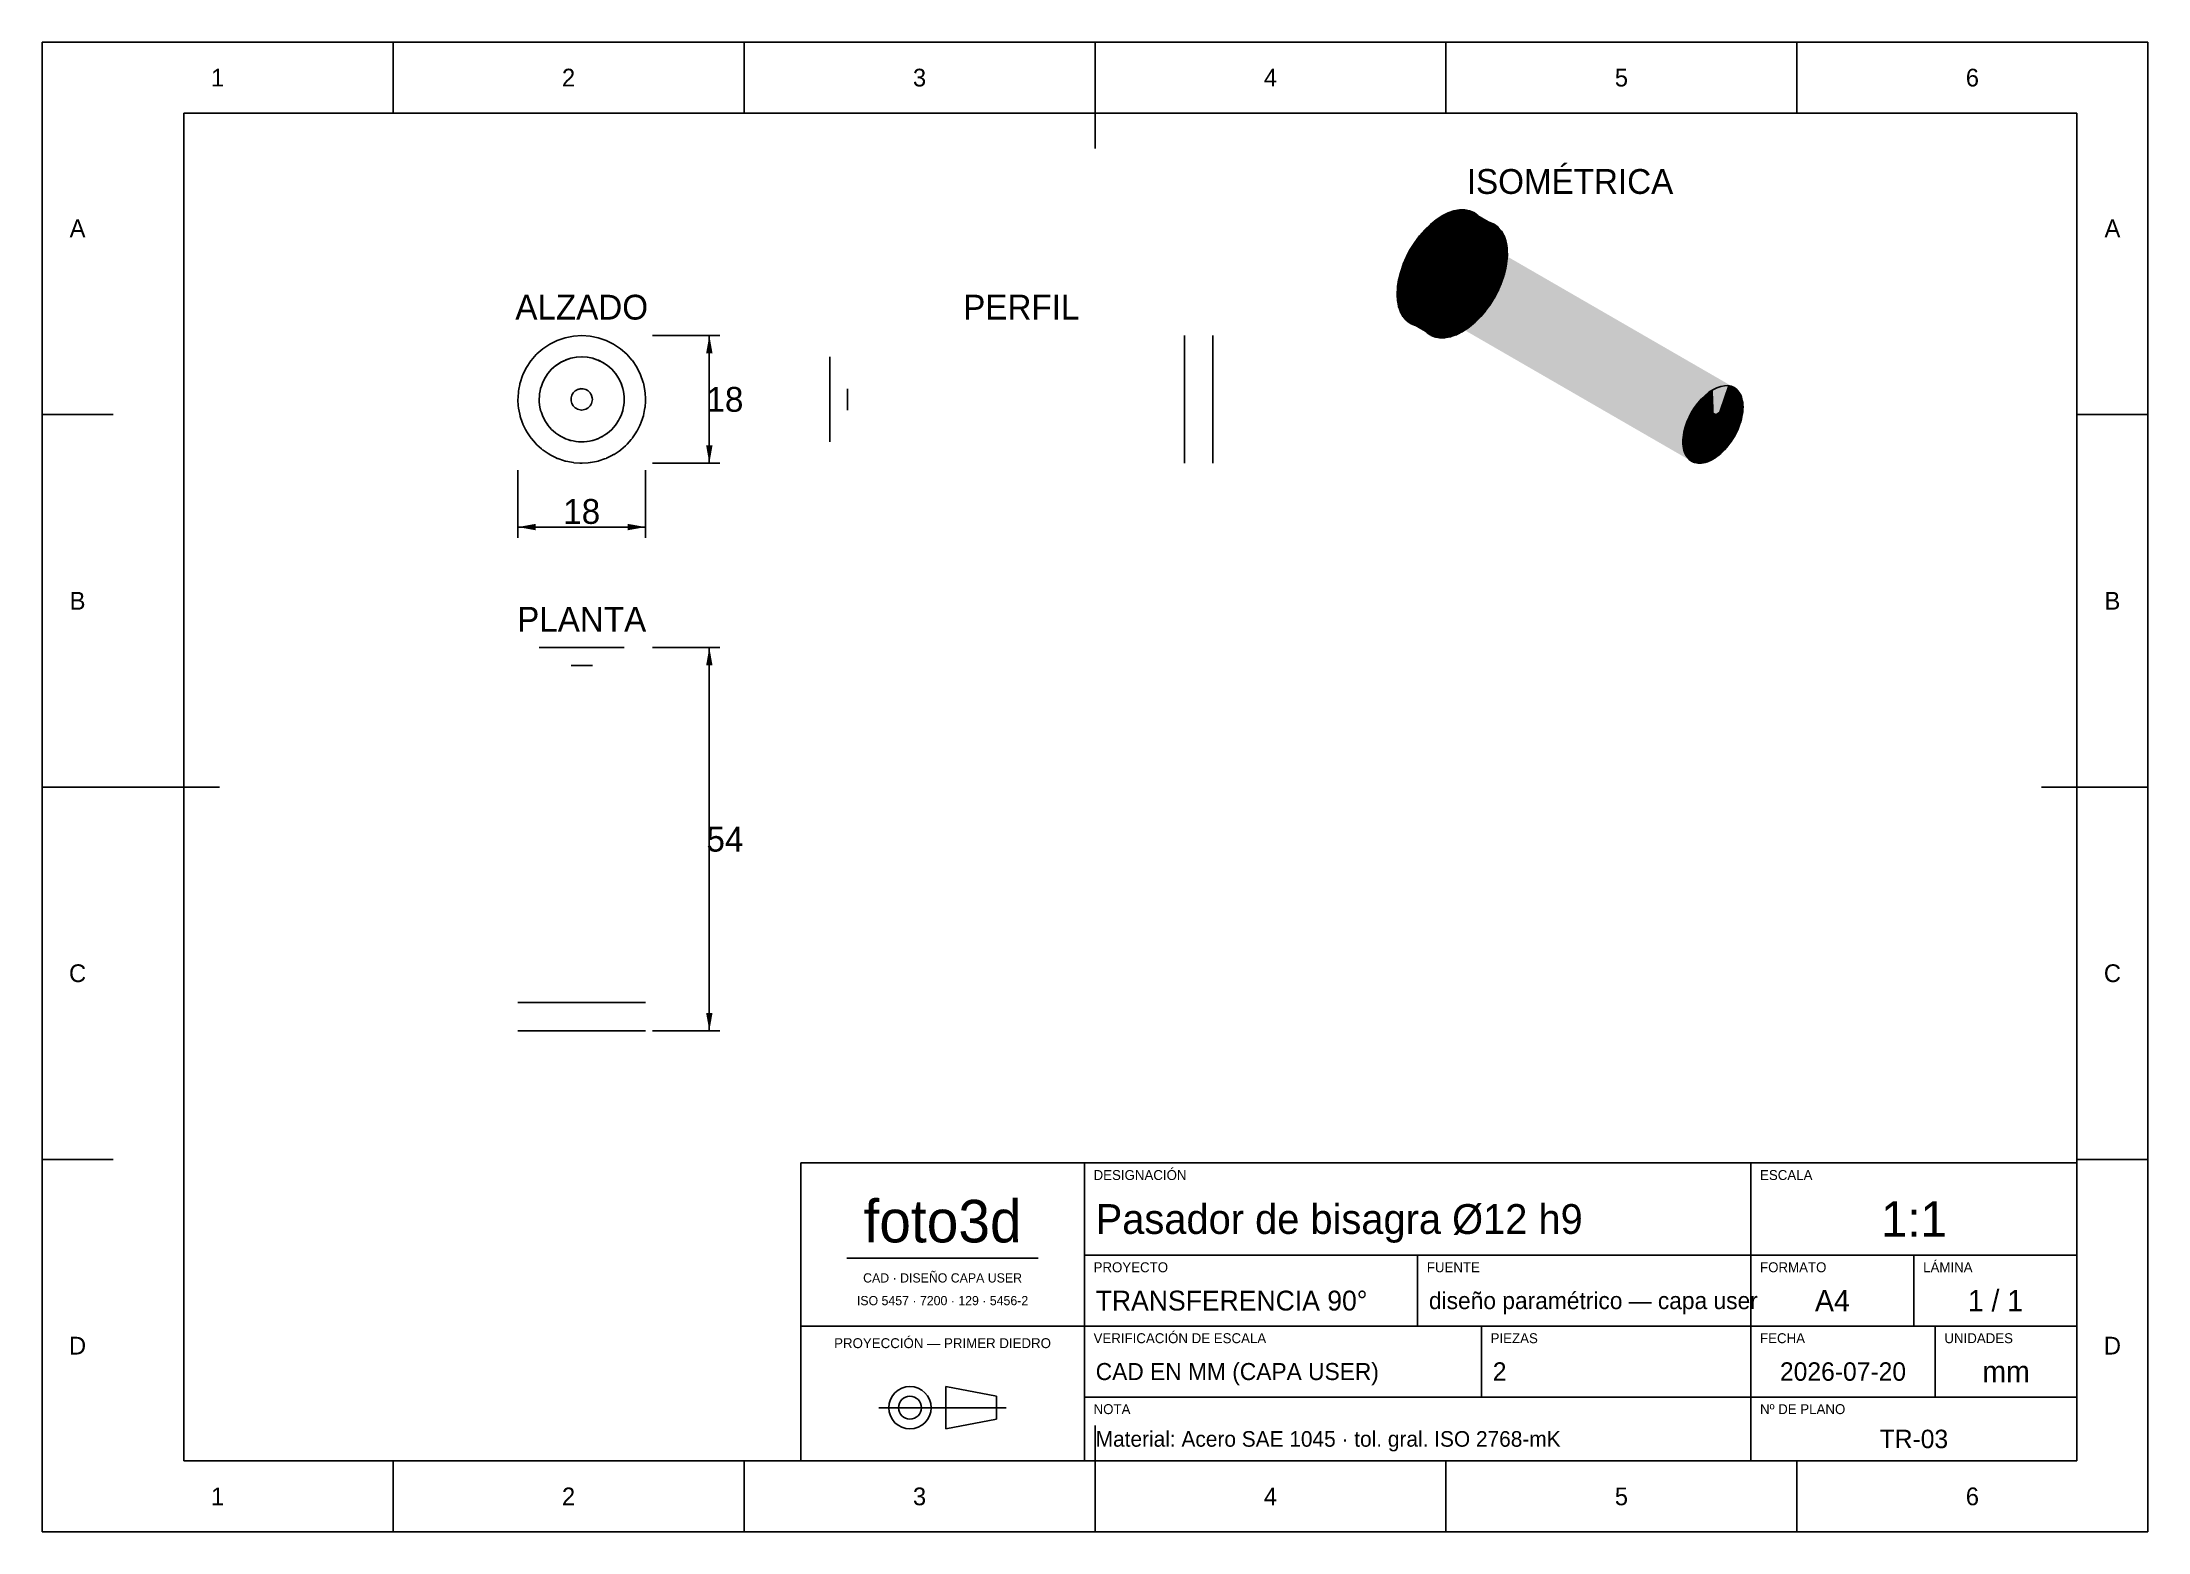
# Model space of a CAD drawing. Extents: x 0 to 297, y 0 to 210.
import ezdxf
from ezdxf.enums import TextEntityAlignment as Align

# ---------------------------------------------------------------- set-up
doc = ezdxf.new("R2010")
doc.units = 0
for name, color, linetype in [('COTAS', 7, 'CONTINUOUS'), ('FINA', 7, 'CONTINUOUS'), ('NORMA', 7, 'CONTINUOUS'), ('SOMBRA', 8, 'CONTINUOUS'), ('TEXTO', 7, 'CONTINUOUS'), ('VISIBLE', 7, 'CONTINUOUS')]:
    doc.layers.add(name, color=color, linetype=linetype)

msp = doc.modelspace()

# ---------------------------------------------------------------- texts
at = {"layer": 'COTAS'}
for s, p in [('18', (96.3048, 159.6431)), ('18', (76.1048, 143.8431)), ('54', (96.3048, 97.6431))]:
    msp.add_text(s, height=3.5, dxfattribs=at).set_placement(p, align=Align.MIDDLE_CENTER)
at = {"layer": 'TEXTO'}
for s, height, p in [('1', 2.5, (24.75, 205)), ('2', 2.5, (74.25, 205)), ('3', 2.5, (123.75, 205)), ('4', 2.5, (173.25, 205)), ('5', 2.5, (222.75, 205)), ('6', 2.5, (272.25, 205)), ('ISOMÉTRICA', 3.5, (215.5, 190.3569)), ('A', 2.5, (5, 183.75)), ('A', 2.5, (292, 183.75)), ('ALZADO', 3.5, (76.1048, 172.6431)), ('PERFIL', 3.5, (138.1048, 172.6431)), ('B', 2.5, (5, 131.25)), ('B', 2.5, (292, 131.25)), ('PLANTA', 3.5, (76.1048, 128.6431)), ('C', 2.5, (5, 78.75)), ('C', 2.5, (292, 78.75)), ('foto3d', 6, (127, 43.8)), ('1:1', 5, (264, 44.1)), ('CAD · DISEÑO CAPA USER', 1.3, (127, 35.8)), ('ISO 5457 · 7200 · 129 · 5456-2', 1.3, (127, 32.6)), ('A4', 3, (252.5, 32.6)), ('1 / 1', 3, (275.5, 32.6)), ('D', 2.5, (5, 26.25)), ('PROYECCIÓN — PRIMER DIEDRO', 1.4, (127, 26.6)), ('D', 2.5, (292, 26.25)), ('2026-07-20', 2.6, (254, 22.6)), ('mm', 3, (277, 22.6)), ('TR-03', 2.6, (264, 13.1)), ('1', 2.5, (24.75, 5)), ('2', 2.5, (74.25, 5)), ('3', 2.5, (123.75, 5)), ('4', 2.5, (173.25, 5)), ('5', 2.5, (222.75, 5)), ('6', 2.5, (272.25, 5))]:
    msp.add_text(s, height=height, dxfattribs=at).set_placement(p, align=Align.MIDDLE_CENTER)
for s, p in [('DESIGNACIÓN', (148.3, 49.6)), ('ESCALA', (242.3, 49.6)), ('PROYECTO', (148.3, 36.6)), ('FUENTE', (195.3, 36.6)), ('FORMATO', (242.3, 36.6)), ('LÁMINA', (265.3, 36.6)), ('VERIFICACIÓN DE ESCALA', (148.3, 26.6)), ('PIEZAS', (204.3, 26.6)), ('FECHA', (242.3, 26.6)), ('UNIDADES', (268.3, 26.6)), ('NOTA', (148.3, 16.6)), ('Nº DE PLANO', (242.3, 16.6))]:
    msp.add_text(s, height=1.4, dxfattribs=at).set_placement(p)
for s, height, p in [('Pasador de bisagra Ø12 h9', 4.2, (148.6, 44.1)), ('TRANSFERENCIA 90°', 2.8, (148.6, 32.6)), ('diseño paramétrico — capa user', 2.4, (195.6, 32.6)), ('CAD EN MM (CAPA USER)', 2.4, (148.6, 22.6)), ('2', 2.6, (204.6, 22.6)), ('Material: Acero SAE 1045 · tol. gral. ISO 2768-mK', 2.2, (148.6, 13.1))]:
    msp.add_text(s, height=height, dxfattribs=at).set_placement(p, align=Align.MIDDLE_LEFT)

# ---------------------------------------------------------------- linework, layer by layer
at = {"layer": 'COTAS'}
for p, q in [((86.1048, 168.6431), (95.6048, 168.6431)), ((94.1048, 150.6431), (94.1048, 168.6431)), ((67.1048, 149.6431), (67.1048, 140.1431)), ((85.1048, 149.6431), (85.1048, 140.1431)), ((86.1048, 150.6431), (95.6048, 150.6431)), ((67.1048, 141.6431), (85.1048, 141.6431)), ((86.1048, 124.6431), (95.6048, 124.6431)), ((94.1048, 70.6431), (94.1048, 124.6431)), ((86.1048, 70.6431), (95.6048, 70.6431))]:
    msp.add_line(p, q, dxfattribs=at)
for points in [[(94.1048, 168.6431), (94.5548, 166.1431), (93.6548, 166.1431)], [(94.1048, 150.6431), (94.5548, 153.1431), (93.6548, 153.1431)], [(67.1048, 141.6431), (69.6048, 142.0931), (69.6048, 141.1931)], [(85.1048, 141.6431), (82.6048, 142.0931), (82.6048, 141.1931)], [(94.1048, 124.6431), (94.5548, 122.1431), (93.6548, 122.1431)], [(94.1048, 70.6431), (94.5548, 73.1431), (93.6548, 73.1431)]]:
    msp.add_solid(points, dxfattribs=at)
at = {"layer": 'FINA'}
for p, q in [((297, 210), (0, 210)), ((0, 210), (0, 0)), ((49.5, 200), (49.5, 210)), ((99, 200), (99, 210)), ((148.5, 200), (148.5, 210)), ((198, 200), (198, 210)), ((247.5, 200), (247.5, 210)), ((297, 0), (297, 210)), ((0, 157.5), (10, 157.5)), ((287, 157.5), (297, 157.5)), ((0, 105), (10, 105)), ((287, 105), (297, 105)), ((0, 52.5), (10, 52.5)), ((287, 52.5), (297, 52.5)), ((147, 39), (241, 39)), ((194, 29), (194, 39)), ((241, 39), (287, 39)), ((264, 29), (264, 39)), ((113.5, 38.6), (140.5, 38.6)), ((107, 29), (147, 29)), ((147, 29), (241, 29)), ((203, 19), (203, 29)), ((241, 29), (287, 29)), ((267, 19), (267, 29)), ((147, 19), (241, 19)), ((241, 19), (287, 19)), ((118.03, 17.5), (135.97, 17.5)), ((49.5, 0), (49.5, 10)), ((99, 0), (99, 10)), ((148.5, 0), (148.5, 10)), ((198, 0), (198, 10)), ((247.5, 0), (247.5, 10)), ((0, 0), (297, 0))]:
    msp.add_line(p, q, dxfattribs=at)
at = {"layer": 'NORMA'}
for p, q in [((148.5, 210), (148.5, 195)), ((287, 200), (20, 200)), ((20, 200), (20, 10)), ((287, 10), (287, 200)), ((0, 105), (25, 105)), ((297, 105), (282, 105)), ((287, 52), (107, 52)), ((107, 52), (107, 10)), ((147, 10), (147, 52)), ((241, 10), (241, 52)), ((287, 10), (287, 52)), ((148.5, 0), (148.5, 15)), ((20, 10), (287, 10)), ((107, 10), (287, 10))]:
    msp.add_line(p, q, dxfattribs=at)
at = {"layer": 'SOMBRA', "color": 253}
for points in [[(195.0334, 183.5389), (195.8217, 184.303), (196.3516, 182.3253)], [(195.8217, 184.303), (196.6381, 184.9619), (196.915, 182.6932)], [(195.8217, 184.303), (196.915, 182.6932), (196.3516, 182.3253)], [(196.6381, 184.9619), (197.4688, 185.5043), (197.4688, 183.0548)], [(196.6381, 184.9619), (197.4688, 183.0548), (196.915, 182.6932)], [(197.4688, 185.5043), (198.2994, 185.921), (198.0322, 183.4228)], [(197.4688, 185.5043), (198.0322, 183.4228), (197.4688, 183.0548)], [(198.2994, 185.921), (198.6259, 183.8105), (198.0322, 183.4228)], [(198.2994, 185.921), (199.1159, 186.2049), (198.6259, 183.8105)], [(199.1159, 186.2049), (199.2752, 184.2345), (198.6259, 183.8105)], [(199.2752, 184.2345), (199.1797, 183.9131), (198.9417, 184.0167)], [(199.1159, 186.2049), (199.9042, 186.351), (199.2752, 184.2345)], [(199.7042, 183.9173), (199.1797, 183.9131), (199.2752, 184.2345)], [(199.9042, 186.351), (200.0146, 184.7173), (199.2752, 184.2345)], [(199.829, 184.2389), (199.2752, 184.2345), (199.6309, 184.4668)], [(199.829, 184.2389), (199.7042, 183.9173), (199.2752, 184.2345)], [(200.0146, 184.7173), (199.829, 184.2389), (199.6309, 184.4668)], [(200.1904, 183.8229), (199.7042, 183.9173), (199.829, 184.2389)], [(200.3423, 184.1392), (199.829, 184.2389), (200.0146, 184.7173)], [(200.3423, 184.1392), (200.1904, 183.8229), (199.829, 184.2389)], [(199.9042, 186.351), (200.6508, 186.3569), (200.0146, 184.7173)], [(200.6508, 186.3569), (200.8967, 185.2934), (200.0146, 184.7173)], [(200.5684, 184.6098), (200.0146, 184.7173), (200.4335, 184.9909)], [(200.5684, 184.6098), (200.3423, 184.1392), (200.0146, 184.7173)], [(200.8066, 183.9371), (200.3423, 184.1392), (200.5684, 184.6098)], [(200.8967, 185.2934), (200.5684, 184.6098), (200.4335, 184.9909)], [(201.0691, 184.3918), (200.5684, 184.6098), (200.8967, 185.2934)], [(201.0691, 184.3918), (200.8066, 183.9371), (200.5684, 184.6098)], [(200.6508, 186.3569), (201.3429, 186.2225), (200.8967, 185.2934)], [(201.2137, 183.6361), (200.8066, 183.9371), (201.0691, 184.3918)], [(201.3429, 186.2225), (201.9289, 185.9674), (200.8967, 185.2934)], [(201.4504, 185.0523), (200.8967, 185.2934), (201.4164, 185.6328)], [(201.4504, 185.0523), (201.0691, 184.3918), (200.8967, 185.2934)], [(201.5083, 184.0672), (201.0691, 184.3918), (201.4504, 185.0523)], [(201.5083, 184.0672), (201.2137, 183.6361), (201.0691, 184.3918)], [(201.9289, 185.9674), (201.4504, 185.0523), (201.4164, 185.6328)], [(201.9289, 185.9674), (201.9688, 185.9501), (201.4504, 185.0523)], [(201.9688, 185.9501), (201.5083, 184.0672), (201.4504, 185.0523)], [(201.9688, 185.9501), (201.9361, 184.6933), (201.5083, 184.0672)], [(201.8783, 183.6414), (201.5083, 184.0672), (201.9361, 184.6933)], [(202.5176, 185.5443), (202.3453, 184.2223), (201.8783, 183.6414)], [(202.5176, 185.5443), (201.8783, 183.6414), (201.9361, 184.6933)], [(202.1729, 183.1217), (201.8783, 183.6414), (202.3453, 184.2223)], [(201.9688, 185.9501), (202.0038, 185.9242), (201.9361, 184.6933)], [(202.0038, 185.9242), (202.5176, 185.5443), (201.9361, 184.6933)], [(202.9801, 185.0121), (202.6711, 183.6476), (202.1729, 183.1217)], [(202.9801, 185.0121), (202.1729, 183.1217), (202.3453, 184.2223)], [(202.5176, 185.5443), (202.5471, 185.5104), (202.3453, 184.2223)], [(202.5471, 185.5104), (202.9801, 185.0121), (202.3453, 184.2223)], [(203.3483, 184.3625), (202.7091, 182.8027), (202.4096, 182.6071)], [(203.3483, 184.3625), (202.4096, 182.6071), (202.6711, 183.6476)], [(202.9801, 185.0121), (203.0036, 184.9707), (202.6711, 183.6476)], [(203.0036, 184.9707), (203.3483, 184.3625), (202.6711, 183.6476)], [(203.3483, 184.3625), (202.9078, 182.979), (202.7091, 182.8027)], [(203.3483, 184.3625), (203.3654, 184.3144), (202.9078, 182.979)], [(203.3654, 184.3144), (203.6159, 183.6068), (202.9078, 182.979)], [(203.3654, 184.3144), (203.3483, 184.3625), (206.1767, 182.7296)], [(203.6159, 183.6068), (203.3654, 184.3144), (206.0136, 182.7855)], [(203.3654, 184.3144), (206.1767, 182.7296), (206.0136, 182.7855)], [(192.9688, 180.7539), (193.5946, 181.7491), (194.3692, 181.0307)], [(193.5946, 181.7491), (192.9688, 180.7539), (195.7972, 179.1209)], [(193.5946, 181.7491), (194.2868, 182.6827), (195.1086, 181.5136)], [(194.2868, 182.6827), (193.5946, 181.7491), (196.4231, 180.1161)], [(193.5946, 181.7491), (195.1086, 181.5136), (194.3692, 181.0307)], [(196.4231, 180.1161), (193.5946, 181.7491), (195.7972, 179.1209)], [(194.2868, 182.6827), (195.0334, 183.5389), (195.7579, 181.9376)], [(194.2868, 182.6827), (195.7579, 181.9376), (195.1086, 181.5136)], [(197.1152, 181.0497), (194.2868, 182.6827), (196.4231, 180.1161)], [(195.1086, 181.5136), (194.5952, 180.821), (194.3692, 181.0307)], [(195.1086, 181.5136), (195.2334, 181.3361), (194.5952, 180.821)], [(195.2334, 181.3361), (194.7471, 180.6802), (194.5952, 180.821)], [(195.2334, 181.3361), (195.3105, 181.2263), (194.7471, 180.6802)], [(195.3105, 181.2263), (194.8411, 180.593), (194.7471, 180.6802)], [(195.3105, 181.2263), (195.3475, 181.1738), (194.8411, 180.593)], [(195.3475, 181.1738), (194.886, 180.5513), (194.8411, 180.593)], [(196.6939, 178.8746), (194.886, 180.5513), (195.3475, 181.1738)], [(195.0334, 183.5389), (196.3516, 182.3253), (195.7579, 181.9376)], [(195.7579, 181.9376), (195.2334, 181.3361), (195.1086, 181.5136)], [(195.7579, 181.9376), (195.8169, 181.807), (195.2334, 181.3361)], [(195.8169, 181.807), (195.3105, 181.2263), (195.2334, 181.3361)], [(195.8169, 181.807), (195.8452, 181.7445), (195.3105, 181.2263)], [(195.8452, 181.7445), (195.3475, 181.1738), (195.3105, 181.2263)], [(196.8787, 178.9953), (195.3475, 181.1738), (195.8452, 181.7445)], [(196.6939, 178.8746), (195.3475, 181.1738), (196.8787, 178.9953)], [(196.3516, 182.3253), (195.8169, 181.807), (195.7579, 181.9376)], [(196.3516, 182.3253), (196.3707, 182.2539), (195.8169, 181.807)], [(196.3707, 182.2539), (195.8452, 181.7445), (195.8169, 181.807)], [(197.041, 179.1013), (195.8452, 181.7445), (196.3707, 182.2539)], [(196.8787, 178.9953), (195.8452, 181.7445), (197.041, 179.1013)], [(196.915, 182.6932), (196.3707, 182.2539), (196.3516, 182.3253)], [(197.1895, 179.1982), (196.3707, 182.2539), (196.915, 182.6932)], [(197.041, 179.1013), (196.3707, 182.2539), (197.1895, 179.1982)], [(197.3303, 179.2902), (196.915, 182.6932), (197.4688, 183.0548)], [(197.1895, 179.1982), (196.915, 182.6932), (197.3303, 179.2902)], [(197.3303, 179.2902), (197.4688, 183.0548), (197.4688, 179.3806)], [(197.4688, 179.3806), (198.0226, 183.3326), (197.6096, 179.4726)], [(197.4688, 179.3806), (197.4688, 183.0548), (198.0226, 183.3326)], [(198.0226, 183.3326), (197.4688, 183.0548), (197.7481, 183.2372)], [(197.6096, 179.4726), (198.5669, 183.5219), (197.7581, 179.5695)], [(197.6096, 179.4726), (198.0226, 183.3326), (198.5669, 183.5219)], [(198.0322, 183.4228), (198.0226, 183.3326), (197.7481, 183.2372)], [(197.7581, 179.5695), (199.0924, 183.6193), (197.9204, 179.6755)], [(197.7581, 179.5695), (198.5669, 183.5219), (199.0924, 183.6193)], [(197.9204, 179.6755), (199.5901, 183.6232), (198.1052, 179.7962)], [(197.9204, 179.6755), (199.0924, 183.6193), (199.5901, 183.6232)], [(198.5669, 183.5219), (198.0226, 183.3326), (198.0322, 183.4228)], [(198.586, 183.6153), (198.5669, 183.5219), (198.0322, 183.4228)], [(198.586, 183.6153), (198.0322, 183.4228), (198.3238, 183.6132)], [(198.1052, 179.7962), (199.5901, 183.6232), (200.0515, 183.5336)], [(198.1052, 179.7962), (200.0515, 183.5336), (198.3258, 179.9402)], [(198.6259, 183.8105), (198.586, 183.6153), (198.3238, 183.6132)], [(198.3258, 179.9402), (200.0515, 183.5336), (200.4688, 183.352)], [(198.3258, 179.9402), (200.4688, 183.352), (198.6038, 180.1218)], [(199.0924, 183.6193), (198.5669, 183.5219), (198.586, 183.6153)], [(199.1206, 183.7144), (198.586, 183.6153), (198.6259, 183.8105)], [(199.1206, 183.7144), (199.0924, 183.6193), (198.586, 183.6153)], [(198.6038, 180.1218), (200.4688, 183.352), (200.8347, 183.0815)], [(198.6038, 180.1218), (200.8347, 183.0815), (198.9802, 180.3676)], [(199.1797, 183.9131), (198.6259, 183.8105), (198.9417, 184.0167)], [(199.1797, 183.9131), (199.1206, 183.7144), (198.6259, 183.8105)], [(198.9802, 180.3676), (200.8347, 183.0815), (201.143, 182.7267)], [(198.9802, 180.3676), (201.143, 182.7267), (199.5412, 180.7339)], [(199.5901, 183.6232), (199.0924, 183.6193), (199.1206, 183.7144)], [(199.627, 183.7184), (199.1206, 183.7144), (199.1797, 183.9131)], [(199.627, 183.7184), (199.5901, 183.6232), (199.1206, 183.7144)], [(199.7042, 183.9173), (199.627, 183.7184), (199.1797, 183.9131)], [(199.5412, 180.7339), (201.143, 182.7267), (201.3885, 182.2936)], [(199.5412, 180.7339), (201.3885, 182.2936), (200.5108, 181.3671)], [(200.0515, 183.5336), (199.5901, 183.6232), (199.627, 183.7184)], [(200.0965, 183.6273), (199.627, 183.7184), (199.7042, 183.9173)], [(200.0965, 183.6273), (200.0515, 183.5336), (199.627, 183.7184)], [(199.6796, 180.4897), (200.5108, 181.3671), (199.7802, 180.2055)], [(199.9493, 181.0004), (200.5108, 181.3671), (199.6796, 180.4897)], [(200.1904, 183.8229), (200.0965, 183.6273), (199.7042, 183.9173)], [(200.5108, 181.3671), (200.6492, 180.9761), (199.7802, 180.2055)], [(200.4688, 183.352), (200.0515, 183.5336), (200.0965, 183.6273)], [(200.521, 183.4425), (200.0965, 183.6273), (200.1904, 183.8229)], [(200.521, 183.4425), (200.4688, 183.352), (200.0965, 183.6273)], [(200.6301, 183.6315), (200.1904, 183.8229), (200.3423, 184.1392)], [(200.6301, 183.6315), (200.521, 183.4425), (200.1904, 183.8229)], [(200.8066, 183.9371), (200.6301, 183.6315), (200.3423, 184.1392)], [(200.8347, 183.0815), (200.4688, 183.352), (200.521, 183.4425)], [(200.5108, 181.3671), (201.3885, 182.2936), (201.4901, 182.0067)], [(200.5108, 181.3671), (201.3411, 181.9093), (200.6492, 180.9761)], [(200.8933, 183.1672), (200.521, 183.4425), (200.6301, 183.6315)], [(200.8933, 183.1672), (200.8347, 183.0815), (200.521, 183.4425)], [(201.0157, 183.3464), (200.6301, 183.6315), (200.8066, 183.9371)], [(201.0157, 183.3464), (200.8933, 183.1672), (200.6301, 183.6315)], [(201.3411, 181.9093), (201.5669, 181.7898), (200.6492, 180.9761)], [(200.6492, 180.9761), (201.5669, 181.7898), (201.6134, 181.5463)], [(200.6492, 180.9761), (201.6134, 181.5463), (200.7333, 180.5369)], [(201.6134, 181.5463), (201.6751, 181.2238), (200.7333, 180.5369)], [(200.7333, 180.5369), (201.6751, 181.2238), (201.6907, 180.9577)], [(201.2137, 183.6361), (201.0157, 183.3464), (200.8066, 183.9371)], [(201.143, 182.7267), (200.8347, 183.0815), (200.8933, 183.1672)], [(201.207, 182.8062), (200.8933, 183.1672), (201.0157, 183.3464)], [(201.207, 182.8062), (201.143, 182.7267), (200.8933, 183.1672)], [(201.3406, 182.9725), (201.0157, 183.3464), (201.2137, 183.6361)], [(201.3406, 182.9725), (201.207, 182.8062), (201.0157, 183.3464)], [(201.3885, 182.2936), (201.143, 182.7267), (201.207, 182.8062)], [(201.4567, 182.3657), (201.207, 182.8062), (201.3406, 182.9725)], [(201.4567, 182.3657), (201.3885, 182.2936), (201.207, 182.8062)], [(201.5567, 183.2413), (201.2137, 183.6361), (201.5083, 184.0672)], [(201.5567, 183.2413), (201.3406, 182.9725), (201.2137, 183.6361)], [(201.5993, 182.5162), (201.3406, 182.9725), (201.5567, 183.2413)], [(201.5993, 182.5162), (201.4567, 182.3657), (201.3406, 182.9725)], [(201.3411, 181.9093), (201.4901, 182.0067), (201.5669, 181.7898)], [(201.5215, 182.0271), (201.3885, 182.2936), (201.4567, 182.3657)], [(201.5215, 182.0271), (201.4901, 182.0067), (201.3885, 182.2936)], [(201.624, 182.0941), (201.4567, 182.3657), (201.5993, 182.5162)], [(201.624, 182.0941), (201.5215, 182.0271), (201.4567, 182.3657)], [(201.5215, 182.0271), (201.5669, 181.7898), (201.4901, 182.0067)], [(201.8783, 183.6414), (201.5567, 183.2413), (201.5083, 184.0672)], [(201.624, 182.0941), (201.5669, 181.7898), (201.5215, 182.0271)], [(201.8298, 182.7596), (201.5567, 183.2413), (201.8783, 183.6414)], [(201.8298, 182.7596), (201.5993, 182.5162), (201.5567, 183.2413)], [(201.624, 182.0941), (201.6382, 181.8531), (201.5669, 181.7898)], [(201.6535, 181.5922), (201.5669, 181.7898), (201.6382, 181.8531)], [(201.6535, 181.5922), (201.6134, 181.5463), (201.5669, 181.7898)], [(201.7995, 182.2087), (201.5993, 182.5162), (201.8298, 182.7596)], [(201.7995, 182.2087), (201.624, 182.0941), (201.5993, 182.5162)], [(201.6535, 181.5922), (201.6751, 181.2238), (201.6134, 181.5463)], [(201.7995, 182.2087), (201.6382, 181.8531), (201.624, 182.0941)], [(201.7995, 182.2087), (201.7873, 181.9853), (201.6382, 181.8531)], [(201.7732, 181.7295), (201.6382, 181.8531), (201.7873, 181.9853)], [(201.7732, 181.7295), (201.6535, 181.5922), (201.6382, 181.8531)], [(201.7732, 181.7295), (201.6751, 181.2238), (201.6535, 181.5922)], [(201.7732, 181.7295), (201.7483, 181.2772), (201.6751, 181.2238)], [(201.733, 180.9987), (201.6751, 181.2238), (201.7483, 181.2772)], [(201.733, 180.9987), (201.6907, 180.9577), (201.6751, 181.2238)], [(201.8594, 181.1212), (201.733, 180.9987), (201.7483, 181.2772)], [(201.9945, 181.9832), (201.9014, 181.3888), (201.7483, 181.2772)], [(201.9945, 181.9832), (201.7483, 181.2772), (201.7732, 181.7295)], [(201.8594, 181.1212), (201.7483, 181.2772), (201.9014, 181.3888)], [(201.9945, 181.9832), (201.7732, 181.7295), (201.7873, 181.9853)], [(202.093, 181.3476), (201.9396, 180.7371), (201.7853, 180.648)], [(202.093, 181.3476), (201.7853, 180.648), (201.8594, 181.1212)], [(202.0561, 182.3763), (202.0283, 182.199), (201.7873, 181.9853)], [(202.0561, 182.3763), (201.7873, 181.9853), (201.7995, 182.2087)], [(201.9945, 181.9832), (201.7873, 181.9853), (202.0283, 182.199)], [(202.0561, 182.3763), (201.7995, 182.2087), (201.8298, 182.7596)], [(202.1729, 183.1217), (201.8298, 182.7596), (201.8783, 183.6414)], [(202.0561, 182.3763), (201.8298, 182.7596), (202.1729, 183.1217)], [(202.093, 181.3476), (201.8594, 181.1212), (201.9014, 181.3888)], [(202.3574, 182.3994), (202.1487, 181.5693), (201.9014, 181.3888)], [(202.3574, 182.3994), (201.9014, 181.3888), (201.9945, 181.9832)], [(202.093, 181.3476), (201.9014, 181.3888), (202.1487, 181.5693)], [(202.4762, 181.719), (202.1891, 180.8812), (201.9396, 180.7371)], [(202.4762, 181.719), (201.9396, 180.7371), (202.093, 181.3476)], [(202.3574, 182.3994), (201.9945, 181.9832), (202.0283, 182.199)], [(202.4096, 182.6071), (202.3869, 182.517), (202.0283, 182.199)], [(202.4096, 182.6071), (202.0283, 182.199), (202.0561, 182.3763)], [(202.3574, 182.3994), (202.0283, 182.199), (202.3869, 182.517)], [(202.4096, 182.6071), (202.0561, 182.3763), (202.1729, 183.1217)], [(202.4762, 181.719), (202.093, 181.3476), (202.1487, 181.5693)], [(202.8873, 182.9191), (202.5169, 181.8378), (202.1487, 181.5693)], [(202.8873, 182.9191), (202.1487, 181.5693), (202.3574, 182.3994)], [(202.4762, 181.719), (202.1487, 181.5693), (202.5169, 181.8378)], [(202.4096, 182.6071), (202.1729, 183.1217), (202.6711, 183.6476)], [(202.5604, 181.0955), (202.1891, 180.8812), (202.4762, 181.719)], [(202.8873, 182.9191), (202.3574, 182.3994), (202.7091, 182.8027)], [(202.3574, 182.3994), (202.3869, 182.517), (202.7091, 182.8027)], [(202.7091, 182.8027), (202.3869, 182.517), (202.4096, 182.6071)], [(202.5604, 181.0955), (202.4762, 181.719), (202.8475, 182.0789)], [(202.4762, 181.719), (202.5169, 181.8378), (202.8475, 182.0789)], [(202.5169, 180.303), (202.5093, 180.9777), (202.8939, 181.2881)], [(202.5093, 180.9777), (202.5604, 181.0955), (202.8939, 181.2881)], [(203.5348, 183.3419), (202.8475, 182.0789), (202.5169, 181.8378)], [(203.5348, 183.3419), (202.5169, 181.8378), (202.8873, 182.9191)], [(203.8327, 181.8301), (202.8475, 180.4436), (202.5169, 180.303)], [(203.8327, 181.8301), (202.5169, 180.303), (203.0997, 181.4069)], [(202.5169, 180.303), (202.8939, 181.2881), (203.0997, 181.4069)], [(203.7783, 182.7578), (202.8939, 181.2881), (202.5604, 181.0955)], [(203.7783, 182.7578), (202.5604, 181.0955), (203.0515, 182.2277)], [(202.5604, 181.0955), (202.8475, 182.0789), (203.0515, 182.2277)], [(202.8873, 182.9191), (202.7091, 182.8027), (202.9078, 182.979)], [(203.5348, 183.3419), (203.0882, 182.3122), (202.8475, 182.0789)], [(203.0882, 182.3122), (203.0515, 182.2277), (202.8475, 182.0789)], [(203.8327, 181.8301), (203.1011, 180.6092), (202.8475, 180.4436)], [(203.6159, 183.6068), (203.5348, 183.3419), (202.8873, 182.9191)], [(203.6159, 183.6068), (202.8873, 182.9191), (202.9078, 182.979)], [(203.7783, 182.7578), (203.1432, 181.4892), (202.8939, 181.2881)], [(203.1432, 181.4892), (203.0997, 181.4069), (202.8939, 181.2881)], [(203.0882, 182.3122), (203.7783, 182.7578), (203.0515, 182.2277)], [(203.0882, 182.3122), (203.6519, 183.4184), (203.7423, 182.9462)], [(203.0882, 182.3122), (203.5348, 183.3419), (203.6519, 183.4184)], [(203.0882, 182.3122), (203.7423, 182.9462), (203.7783, 182.7578)], [(203.1432, 181.4892), (203.8327, 181.8301), (203.0997, 181.4069)], [(203.8327, 181.8301), (203.8293, 181.767), (203.1011, 180.6092)], [(203.1011, 180.6092), (203.8293, 181.767), (203.7904, 181.0593)], [(203.7783, 182.7578), (203.7818, 182.6987), (203.1432, 181.4892)], [(203.1432, 181.4892), (203.7818, 182.6987), (203.8207, 182.036)], [(203.1432, 181.4892), (203.8207, 182.036), (203.8327, 181.8301)], [(203.6159, 183.6068), (203.6262, 183.5527), (203.5348, 183.3419)], [(203.5348, 183.3419), (203.6262, 183.5527), (203.6519, 183.4184)], [(203.6262, 183.5527), (203.6159, 183.6068), (206.4443, 181.9738)], [(206.4443, 181.9738), (203.6159, 183.6068), (206.0136, 182.7855)], [(205.8527, 182.1478), (203.6519, 183.4184), (203.6262, 183.5527)], [(205.8527, 182.1478), (203.6262, 183.5527), (206.2745, 182.0238)], [(203.6262, 183.5527), (206.4443, 181.9738), (206.2745, 182.0238)], [(205.8527, 182.1478), (203.7423, 182.9462), (203.6519, 183.4184)], [(204.3699, 182.5838), (203.7783, 182.7578), (203.7423, 182.9462)], [(205.8527, 182.1478), (204.3699, 182.5838), (203.7423, 182.9462)], [(203.7818, 182.6987), (203.7783, 182.7578), (206.6067, 181.1248)], [(206.5707, 181.3132), (203.7783, 182.7578), (204.3699, 182.5838)], [(206.5707, 181.3132), (206.6067, 181.1248), (203.7783, 182.7578)], [(204.4483, 181.6736), (203.8207, 182.036), (203.7818, 182.6987)], [(204.4483, 181.6736), (203.7818, 182.6987), (206.43, 181.1698)], [(203.7818, 182.6987), (206.6067, 181.1248), (206.43, 181.1698)], [(204.4181, 180.6969), (203.7904, 181.0593), (203.8293, 181.767)], [(204.4483, 181.6736), (203.8327, 181.8301), (203.8207, 182.036)], [(203.8293, 181.767), (203.8327, 181.8301), (206.6612, 180.1971)], [(204.4181, 180.6969), (203.8293, 181.767), (206.4775, 180.238)], [(203.8293, 181.767), (206.6612, 180.1971), (206.4775, 180.238)], [(206.6491, 180.403), (203.8327, 181.8301), (204.4483, 181.6736)], [(206.6491, 180.403), (206.6612, 180.1971), (203.8327, 181.8301)], [(206.4804, 181.7854), (204.3699, 182.5838), (205.8527, 182.1478)], [(206.4804, 181.7854), (206.5707, 181.3132), (204.3699, 182.5838)], [(206.6491, 180.403), (204.4483, 181.6736), (206.43, 181.1698)], [(206.4804, 181.7854), (205.8527, 182.1478), (206.2745, 182.0238)], [(206.4443, 181.9738), (206.0136, 182.7855), (206.1938, 182.6814)], [(206.0136, 182.7855), (206.1767, 182.7296), (206.1938, 182.6814)], [(206.4804, 181.7854), (206.2745, 182.0238), (206.4547, 181.9197)], [(206.2745, 182.0238), (206.4443, 181.9738), (206.4547, 181.9197)], [(191.5892, 177.5734), (192.5922, 178.5914), (193.0593, 178.5497)], [(191.5892, 177.5734), (191.6127, 177.6419), (192.5922, 178.5914)], [(191.5892, 177.5734), (193.0593, 178.5497), (192.2665, 177.6405)], [(191.6127, 177.6419), (191.9574, 178.6481), (192.5922, 178.5914)], [(191.9574, 178.6481), (193.0015, 179.5348), (193.4293, 179.4028)], [(191.9574, 178.6481), (191.9869, 178.7161), (193.0015, 179.5348)], [(191.9574, 178.6481), (193.4293, 179.4028), (192.5922, 178.5914)], [(191.9869, 178.7161), (191.9574, 178.6481), (194.7859, 177.0151)], [(191.9869, 178.7161), (192.4199, 179.7144), (193.0015, 179.5348)], [(192.4199, 179.7144), (191.9869, 178.7161), (194.6351, 177.1871)], [(191.9869, 178.7161), (194.7859, 177.0151), (194.6351, 177.1871)], [(193.0593, 178.5497), (192.7647, 177.6899), (192.2665, 177.6405)], [(192.4199, 179.7144), (193.4871, 180.4547), (193.8684, 180.2345)], [(192.4199, 179.7144), (192.4549, 179.7806), (193.4871, 180.4547)], [(192.4199, 179.7144), (193.8684, 180.2345), (193.0015, 179.5348)], [(192.4549, 179.7806), (192.4199, 179.7144), (195.2483, 178.0814)], [(195.2483, 178.0814), (192.4199, 179.7144), (194.6351, 177.1871)], [(192.4549, 179.7806), (192.9688, 180.7539), (193.4871, 180.4547)], [(192.9688, 180.7539), (192.4549, 179.7806), (195.1031, 178.2516)], [(192.4549, 179.7806), (195.2483, 178.0814), (195.1031, 178.2516)], [(193.4293, 179.4028), (193.0593, 178.5497), (192.5922, 178.5914)], [(193.0593, 178.5497), (193.3808, 178.521), (192.7647, 177.6899)], [(193.3808, 178.521), (193.1077, 177.7239), (192.7647, 177.6899)], [(192.9688, 180.7539), (194.3692, 181.0307), (193.4871, 180.4547)], [(195.7972, 179.1209), (192.9688, 180.7539), (195.1031, 178.2516)], [(193.8684, 180.2345), (193.4293, 179.4028), (193.0015, 179.5348)], [(193.4293, 179.4028), (193.7239, 179.3118), (193.0593, 178.5497)], [(193.7239, 179.3118), (193.3808, 178.521), (193.0593, 178.5497)], [(193.3808, 178.521), (193.5969, 178.5017), (193.1077, 177.7239)], [(193.5969, 178.5017), (193.3383, 177.7467), (193.1077, 177.7239)], [(193.5969, 178.5017), (193.7306, 178.4897), (193.3383, 177.7467)], [(193.7306, 178.4897), (193.4809, 177.7608), (193.3383, 177.7467)], [(193.7239, 179.3118), (193.9218, 179.2507), (193.3808, 178.521)], [(193.9218, 179.2507), (193.5969, 178.5017), (193.3808, 178.521)], [(193.8684, 180.2345), (194.131, 180.0829), (193.4293, 179.4028)], [(194.131, 180.0829), (193.7239, 179.3118), (193.4293, 179.4028)], [(193.7306, 178.4897), (193.7945, 178.484), (193.4809, 177.7608)], [(193.7945, 178.484), (193.5491, 177.7676), (193.4809, 177.7608)], [(194.3692, 181.0307), (193.8684, 180.2345), (193.4871, 180.4547)], [(195.258, 177.9369), (193.5491, 177.7676), (193.7945, 178.484)], [(193.9218, 179.2507), (194.0443, 179.2129), (193.5969, 178.5017)], [(194.0443, 179.2129), (193.7306, 178.4897), (193.5969, 178.5017)], [(194.131, 180.0829), (194.3074, 179.9811), (193.7239, 179.3118)], [(194.3074, 179.9811), (193.9218, 179.2507), (193.7239, 179.3118)], [(194.0443, 179.2129), (194.1029, 179.1949), (193.7306, 178.4897)], [(194.1029, 179.1949), (193.7945, 178.484), (193.7306, 178.4897)], [(195.819, 178.3032), (193.7945, 178.484), (194.1029, 179.1949)], [(195.258, 177.9369), (193.7945, 178.484), (195.819, 178.3032)], [(194.3692, 181.0307), (194.5952, 180.821), (193.8684, 180.2345)], [(194.5952, 180.821), (194.131, 180.0829), (193.8684, 180.2345)], [(194.3074, 179.9811), (194.4166, 179.9181), (193.9218, 179.2507)], [(194.4166, 179.9181), (194.0443, 179.2129), (193.9218, 179.2507)], [(194.4166, 179.9181), (194.4688, 179.8879), (194.0443, 179.2129)], [(194.4688, 179.8879), (194.1029, 179.1949), (194.0443, 179.2129)], [(196.1953, 178.549), (194.1029, 179.1949), (194.4688, 179.8879)], [(195.819, 178.3032), (194.1029, 179.1949), (196.1953, 178.549)], [(194.5952, 180.821), (194.7471, 180.6802), (194.131, 180.0829)], [(194.7471, 180.6802), (194.3074, 179.9811), (194.131, 180.0829)], [(194.7471, 180.6802), (194.8411, 180.593), (194.3074, 179.9811)], [(194.8411, 180.593), (194.4166, 179.9181), (194.3074, 179.9811)], [(194.8411, 180.593), (194.886, 180.5513), (194.4166, 179.9181)], [(194.886, 180.5513), (194.4688, 179.8879), (194.4166, 179.9181)], [(196.4734, 178.7306), (194.4688, 179.8879), (194.886, 180.5513)], [(196.1953, 178.549), (194.4688, 179.8879), (196.4734, 178.7306)], [(196.4734, 178.7306), (194.886, 180.5513), (196.6939, 178.8746)], [(195.7972, 179.1209), (195.1031, 178.2516), (195.2833, 178.1476)], [(195.1031, 178.2516), (195.2483, 178.0814), (195.2833, 178.1476)], [(195.7087, 177.9815), (195.258, 177.9369), (195.819, 178.3032)], [(195.7087, 177.9815), (195.819, 178.3032), (196.0786, 178.28)], [(195.9858, 178.009), (195.7087, 177.9815), (196.0786, 178.28)], [(196.0786, 178.28), (195.819, 178.3032), (196.1953, 178.549)], [(195.9858, 178.009), (196.0786, 178.28), (196.2496, 178.2647)], [(196.1682, 178.027), (195.9858, 178.009), (196.2496, 178.2647)], [(196.0786, 178.28), (196.1953, 178.549), (196.3519, 178.5006)], [(196.2496, 178.2647), (196.0786, 178.28), (196.3519, 178.5006)], [(196.1682, 178.027), (196.2496, 178.2647), (196.3664, 178.2543)], [(196.2928, 178.0394), (196.1682, 178.027), (196.3664, 178.2543)], [(196.3519, 178.5006), (196.1953, 178.549), (196.4734, 178.7306)], [(196.2496, 178.2647), (196.3519, 178.5006), (196.4589, 178.4676)], [(196.3664, 178.2543), (196.2496, 178.2647), (196.4589, 178.4676)], [(196.2928, 178.0394), (196.3664, 178.2543), (196.4468, 178.2471)], [(196.3785, 178.0479), (196.2928, 178.0394), (196.4468, 178.2471)], [(196.3519, 178.5006), (196.4734, 178.7306), (196.5687, 178.6755)], [(196.4589, 178.4676), (196.3519, 178.5006), (196.5687, 178.6755)], [(196.3664, 178.2543), (196.4589, 178.4676), (196.5326, 178.4449)], [(196.4468, 178.2471), (196.3664, 178.2543), (196.5326, 178.4449)], [(196.3785, 178.0479), (196.4468, 178.2471), (196.5008, 178.2423)], [(196.4362, 178.0536), (196.3785, 178.0479), (196.5008, 178.2423)], [(196.4362, 178.0536), (196.5008, 178.2423), (196.5342, 178.2393)], [(196.4718, 178.0571), (196.4362, 178.0536), (196.5342, 178.2393)], [(196.4468, 178.2471), (196.5326, 178.4449), (196.582, 178.4296)], [(196.5008, 178.2423), (196.4468, 178.2471), (196.582, 178.4296)], [(196.4589, 178.4676), (196.5687, 178.6755), (196.6343, 178.6376)], [(196.5326, 178.4449), (196.4589, 178.4676), (196.6343, 178.6376)], [(196.4718, 178.0571), (196.5342, 178.2393), (196.5502, 178.2379)], [(196.4889, 178.0588), (196.4718, 178.0571), (196.5502, 178.2379)], [(196.5687, 178.6755), (196.4734, 178.7306), (196.6939, 178.8746)], [(196.4889, 178.0588), (196.5502, 178.2379), (197.4688, 178.1559)], [(196.5008, 178.2423), (196.582, 178.4296), (196.6127, 178.4201)], [(196.5342, 178.2393), (196.5008, 178.2423), (196.6127, 178.4201)], [(196.5326, 178.4449), (196.6343, 178.6376), (196.6784, 178.6122)], [(196.582, 178.4296), (196.5326, 178.4449), (196.6784, 178.6122)], [(196.5342, 178.2393), (196.6127, 178.4201), (196.6273, 178.4156)], [(196.5502, 178.2379), (196.5342, 178.2393), (196.6273, 178.4156)], [(196.5502, 178.2379), (196.6273, 178.4156), (197.4688, 178.1559)], [(196.5687, 178.6755), (196.6939, 178.8746), (196.7504, 178.8222)], [(196.6343, 178.6376), (196.5687, 178.6755), (196.7504, 178.8222)], [(196.582, 178.4296), (196.6784, 178.6122), (196.7057, 178.5964)], [(196.6127, 178.4201), (196.582, 178.4296), (196.7057, 178.5964)], [(196.6127, 178.4201), (196.7057, 178.5964), (196.7188, 178.5889)], [(196.6273, 178.4156), (196.6127, 178.4201), (196.7188, 178.5889)], [(196.6273, 178.4156), (196.7188, 178.5889), (197.4688, 178.1559)], [(196.6343, 178.6376), (196.7504, 178.8222), (196.7884, 178.7869)], [(196.6784, 178.6122), (196.6343, 178.6376), (196.7884, 178.7869)], [(196.6784, 178.6122), (196.7884, 178.7869), (196.8118, 178.7651)], [(196.7057, 178.5964), (196.6784, 178.6122), (196.8118, 178.7651)], [(196.7504, 178.8222), (196.6939, 178.8746), (196.8787, 178.9953)], [(196.7057, 178.5964), (196.8118, 178.7651), (196.8231, 178.7547)], [(196.7188, 178.5889), (196.7057, 178.5964), (196.8231, 178.7547)], [(196.7188, 178.5889), (196.8231, 178.7547), (197.4688, 178.1559)], [(196.7504, 178.8222), (196.8787, 178.9953), (196.9099, 178.9509)], [(196.7884, 178.7869), (196.7504, 178.8222), (196.9099, 178.9509)], [(196.7884, 178.7869), (196.9099, 178.9509), (196.9292, 178.9235)], [(196.8118, 178.7651), (196.7884, 178.7869), (196.9292, 178.9235)], [(196.8118, 178.7651), (196.9292, 178.9235), (196.9384, 178.9103)], [(196.8231, 178.7547), (196.8118, 178.7651), (196.9384, 178.9103)], [(196.8231, 178.7547), (196.9384, 178.9103), (197.4688, 178.1559)], [(196.9099, 178.9509), (196.8787, 178.9953), (197.041, 179.1013)], [(196.9099, 178.9509), (197.041, 179.1013), (197.0558, 179.0686)], [(196.9292, 178.9235), (196.9099, 178.9509), (197.0558, 179.0686)], [(196.9292, 178.9235), (197.0558, 179.0686), (197.0629, 179.053)], [(196.9384, 178.9103), (196.9292, 178.9235), (197.0629, 179.053)], [(196.9313, 177.5619), (232.2866, 157.1494), (197.2701, 178.2036)], [(196.9384, 178.9103), (197.0629, 179.053), (197.4688, 178.1559)], [(197.0558, 179.0686), (197.041, 179.1013), (197.1895, 179.1982)], [(197.0558, 179.0686), (197.1895, 179.1982), (197.1943, 179.1804)], [(197.0629, 179.053), (197.0558, 179.0686), (197.1943, 179.1804)], [(197.0629, 179.053), (197.1943, 179.1804), (197.4688, 178.1559)], [(197.1943, 179.1804), (197.1895, 179.1982), (197.3303, 179.2902)], [(197.1943, 179.1804), (197.3303, 179.2902), (197.4688, 178.1559)], [(232.6525, 157.8425), (197.2972, 178.2549), (197.2701, 178.2036)], [(232.6525, 157.8425), (197.2701, 178.2036), (232.2866, 157.1494)], [(197.2972, 178.2549), (232.6525, 157.8425), (197.6835, 178.8692)], [(197.3303, 179.2902), (197.4688, 179.3806), (197.4688, 178.1559)], [(197.9991, 179.5227), (198.1145, 179.5003), (197.4688, 178.1559)], [(197.8747, 179.5217), (197.9991, 179.5227), (197.4688, 178.1559)], [(197.7433, 179.4974), (197.8747, 179.5217), (197.4688, 178.1559)], [(198.1145, 179.5003), (198.2188, 179.4549), (197.4688, 178.1559)], [(197.6072, 179.4501), (197.7433, 179.4974), (197.4688, 178.1559)], [(198.2188, 179.4549), (198.3103, 179.3873), (197.4688, 178.1559)], [(197.4688, 179.3806), (197.6072, 179.4501), (197.4688, 178.1559)], [(197.4688, 179.3806), (197.5386, 179.4262), (197.6072, 179.4501)], [(198.3103, 179.3873), (198.3873, 179.2986), (197.4688, 178.1559)], [(198.3873, 179.2986), (198.4487, 179.1903), (197.4688, 178.1559)], [(198.4487, 179.1903), (198.4933, 179.0644), (197.4688, 178.1559)], [(198.4933, 179.0644), (198.5204, 178.9229), (197.4688, 178.1559)], [(198.5204, 178.9229), (198.5294, 178.7682), (197.4688, 178.1559)], [(198.5294, 178.7682), (198.5204, 178.6031), (197.4688, 178.1559)], [(198.5204, 178.6031), (198.4933, 178.4304), (197.4688, 178.1559)], [(198.4933, 178.4304), (198.4487, 178.2529), (197.4688, 178.1559)], [(198.4487, 178.2529), (198.3873, 178.0738), (197.4688, 178.1559)], [(197.5386, 179.4262), (197.6096, 179.4726), (197.6072, 179.4501)], [(197.6072, 179.4501), (197.6096, 179.4726), (197.7433, 179.4974)], [(197.6096, 179.4726), (197.7481, 179.5207), (197.7433, 179.4974)], [(197.6096, 179.4726), (197.6825, 179.5202), (197.7481, 179.5207)], [(197.6825, 179.5202), (197.7581, 179.5695), (197.7481, 179.5207)], [(233.0698, 158.5059), (197.7144, 178.9183), (197.6835, 178.8692)], [(233.0698, 158.5059), (197.6835, 178.8692), (232.6525, 157.8425)], [(197.7144, 178.9183), (233.0698, 158.5059), (198.1417, 179.4947)], [(197.7433, 179.4974), (197.7481, 179.5207), (197.8747, 179.5217)], [(197.7481, 179.5207), (197.7581, 179.5695), (197.8817, 179.5455)], [(197.7481, 179.5207), (197.8817, 179.5455), (197.8747, 179.5217)], [(197.7581, 179.5695), (197.837, 179.6211), (197.8965, 179.5952)], [(197.7581, 179.5695), (197.8965, 179.5952), (197.8817, 179.5455)], [(197.837, 179.6211), (197.9204, 179.6755), (197.8965, 179.5952)], [(197.8747, 179.5217), (197.8817, 179.5455), (197.9991, 179.5227)], [(197.8817, 179.5455), (197.8965, 179.5952), (198.0083, 179.5465)], [(197.8817, 179.5455), (198.0083, 179.5465), (197.9991, 179.5227)], [(197.8965, 179.5952), (197.9204, 179.6755), (198.0276, 179.5962)], [(197.8965, 179.5952), (198.0276, 179.5962), (198.0083, 179.5465)], [(197.9204, 179.6755), (198.0093, 179.7336), (198.0588, 179.6766)], [(197.9204, 179.6755), (198.0588, 179.6766), (198.0276, 179.5962)], [(197.9991, 179.5227), (198.0083, 179.5465), (198.1145, 179.5003)], [(198.0083, 179.5465), (198.0276, 179.5962), (198.1257, 179.5237)], [(198.0083, 179.5465), (198.1257, 179.5237), (198.1145, 179.5003)], [(198.0093, 179.7336), (198.1052, 179.7962), (198.0588, 179.6766)], [(198.0276, 179.5962), (198.0588, 179.6766), (198.1492, 179.5726)], [(198.0276, 179.5962), (198.1492, 179.5726), (198.1257, 179.5237)], [(198.0588, 179.6766), (198.1052, 179.7962), (198.1872, 179.6517)], [(198.0588, 179.6766), (198.1872, 179.6517), (198.1492, 179.5726)], [(198.1052, 179.7962), (198.2099, 179.8646), (198.2437, 179.7693)], [(198.1052, 179.7962), (198.2437, 179.7693), (198.1872, 179.6517)], [(198.1145, 179.5003), (198.1257, 179.5237), (198.2188, 179.4549)], [(198.1257, 179.5237), (198.1492, 179.5726), (198.2318, 179.4775)], [(198.1257, 179.5237), (198.2318, 179.4775), (198.2188, 179.4549)], [(233.5312, 159.1283), (198.1759, 179.5408), (198.1417, 179.4947)], [(233.5312, 159.1283), (198.1417, 179.4947), (233.0698, 158.5059)], [(198.1492, 179.5726), (198.1872, 179.6517), (198.2591, 179.5248)], [(198.1492, 179.5726), (198.2591, 179.5248), (198.2318, 179.4775)], [(198.1872, 179.6517), (198.2437, 179.7693), (198.3032, 179.6012)], [(198.1872, 179.6517), (198.3032, 179.6012), (198.2591, 179.5248)], [(198.2099, 179.8646), (198.3258, 179.9402), (198.2437, 179.7693)], [(198.2188, 179.4549), (198.2318, 179.4775), (198.3103, 179.3873)], [(198.2318, 179.4775), (198.2591, 179.5248), (198.3249, 179.4087)], [(198.2318, 179.4775), (198.3249, 179.4087), (198.3103, 179.3873)], [(198.2437, 179.7693), (198.3258, 179.9402), (198.3689, 179.7149)], [(198.2437, 179.7693), (198.3689, 179.7149), (198.3032, 179.6012)], [(198.2591, 179.5248), (198.3032, 179.6012), (198.3555, 179.4535)], [(198.2591, 179.5248), (198.3555, 179.4535), (198.3249, 179.4087)], [(198.3032, 179.6012), (198.3689, 179.7149), (198.405, 179.5259)], [(198.3032, 179.6012), (198.405, 179.5259), (198.3555, 179.4535)], [(198.3103, 179.3873), (198.3249, 179.4087), (198.3873, 179.2986)], [(198.3249, 179.4087), (198.3555, 179.4535), (198.4033, 179.3185)], [(198.3249, 179.4087), (198.4033, 179.3185), (198.3873, 179.2986)], [(198.3258, 179.9402), (198.4557, 180.0251), (198.4642, 179.88)], [(198.3258, 179.9402), (198.4642, 179.88), (198.3689, 179.7149)], [(198.3555, 179.4535), (198.405, 179.5259), (198.4367, 179.36)], [(198.3555, 179.4535), (198.4367, 179.36), (198.4033, 179.3185)], [(198.3689, 179.7149), (198.4642, 179.88), (198.4786, 179.6337)], [(198.3689, 179.7149), (198.4786, 179.6337), (198.405, 179.5259)], [(198.3873, 179.2986), (198.4033, 179.3185), (198.4487, 179.1903)], [(198.4658, 178.2546), (198.4033, 178.0724), (198.3873, 178.0738)], [(198.4487, 178.2529), (198.4658, 178.2546), (198.3873, 178.0738)], [(198.4033, 179.3185), (198.4367, 179.36), (198.4658, 179.2083)], [(198.4033, 179.3185), (198.4658, 179.2083), (198.4487, 179.1903)], [(198.5014, 178.2581), (198.4367, 178.0694), (198.4033, 178.0724)], [(198.4658, 178.2546), (198.5014, 178.2581), (198.4033, 178.0724)], [(198.405, 179.5259), (198.4786, 179.6337), (198.4908, 179.4272)], [(198.405, 179.5259), (198.4908, 179.4272), (198.4367, 179.36)], [(198.4367, 179.36), (198.4908, 179.4272), (198.5014, 179.2459)], [(198.4367, 179.36), (198.5014, 179.2459), (198.4658, 179.2083)], [(198.559, 178.2639), (198.4908, 178.0646), (198.4367, 178.0694)], [(198.5014, 178.2581), (198.559, 178.2639), (198.4367, 178.0694)], [(198.4487, 179.1903), (198.4658, 179.2083), (198.4933, 179.0644)], [(198.5111, 178.4352), (198.4658, 178.2546), (198.4487, 178.2529)], [(198.4933, 178.4304), (198.5111, 178.4352), (198.4487, 178.2529)], [(198.4557, 180.0251), (198.6038, 180.1218), (198.4642, 179.88)], [(198.4642, 179.88), (198.6038, 180.1218), (198.5856, 179.7902)], [(198.4642, 179.88), (198.5856, 179.7902), (198.4786, 179.6337)], [(198.4658, 179.2083), (198.5014, 179.2459), (198.5111, 179.0802)], [(198.4658, 179.2083), (198.5111, 179.0802), (198.4933, 179.0644)], [(198.5484, 178.4451), (198.5014, 178.2581), (198.4658, 178.2546)], [(198.5111, 178.4352), (198.5484, 178.4451), (198.4658, 178.2546)], [(198.4786, 179.6337), (198.5856, 179.7902), (198.5712, 179.5272)], [(198.4786, 179.6337), (198.5712, 179.5272), (198.4908, 179.4272)], [(198.4908, 179.4272), (198.5712, 179.5272), (198.559, 179.3068)], [(198.4908, 179.4272), (198.559, 179.3068), (198.5014, 179.2459)], [(198.6448, 178.2724), (198.5712, 178.0574), (198.4908, 178.0646)], [(198.559, 178.2639), (198.6448, 178.2724), (198.4908, 178.0646)], [(198.4933, 179.0644), (198.5111, 179.0802), (198.5204, 178.9229)], [(198.5387, 178.6109), (198.5111, 178.4352), (198.4933, 178.4304)], [(198.5204, 178.6031), (198.5387, 178.6109), (198.4933, 178.4304)], [(198.5014, 179.2459), (198.559, 179.3068), (198.5484, 179.1132)], [(198.5014, 179.2459), (198.5484, 179.1132), (198.5111, 179.0802)], [(198.6087, 178.4613), (198.559, 178.2639), (198.5014, 178.2581)], [(198.5484, 178.4451), (198.6087, 178.4613), (198.5014, 178.2581)], [(198.5111, 179.0802), (198.5484, 179.1132), (198.5387, 178.9362)], [(198.5111, 179.0802), (198.5387, 178.9362), (198.5204, 178.9229)], [(198.5769, 178.6272), (198.5484, 178.4451), (198.5111, 178.4352)], [(198.5387, 178.6109), (198.5769, 178.6272), (198.5111, 178.4352)], [(198.5204, 178.9229), (198.5387, 178.9362), (198.5294, 178.7682)], [(198.5479, 178.7789), (198.5387, 178.6109), (198.5204, 178.6031)], [(198.5294, 178.7682), (198.5479, 178.7789), (198.5204, 178.6031)], [(198.5387, 178.9362), (198.5479, 178.7789), (198.5294, 178.7682)], [(198.5484, 179.1132), (198.5769, 178.9641), (198.5387, 178.9362)], [(198.5387, 178.9362), (198.5769, 178.9641), (198.5479, 178.7789)], [(198.5865, 178.8012), (198.5769, 178.6272), (198.5387, 178.6109)], [(198.5479, 178.7789), (198.5865, 178.8012), (198.5387, 178.6109)], [(198.5769, 178.9641), (198.5865, 178.8012), (198.5479, 178.7789)], [(198.559, 179.3068), (198.6087, 179.1666), (198.5484, 179.1132)], [(198.5484, 179.1132), (198.6087, 179.1666), (198.5769, 178.9641)], [(198.6388, 178.6535), (198.6087, 178.4613), (198.5484, 178.4451)], [(198.5769, 178.6272), (198.6388, 178.6535), (198.5484, 178.4451)], [(198.5712, 179.5272), (198.6448, 179.3973), (198.559, 179.3068)], [(198.559, 179.3068), (198.6448, 179.3973), (198.6087, 179.1666)], [(198.6983, 178.4853), (198.6448, 178.2724), (198.559, 178.2639)], [(198.6087, 178.4613), (198.6983, 178.4853), (198.559, 178.2639)], [(198.5856, 179.7902), (198.6879, 179.6725), (198.5712, 179.5272)], [(198.5712, 179.5272), (198.6879, 179.6725), (198.6448, 179.3973)], [(198.7694, 178.2847), (198.6879, 178.047), (198.5712, 178.0574)], [(198.6448, 178.2724), (198.7694, 178.2847), (198.5712, 178.0574)], [(198.6087, 179.1666), (198.6388, 179.0092), (198.5769, 178.9641)], [(198.5769, 178.9641), (198.6388, 179.0092), (198.5865, 178.8012)], [(198.6489, 178.8372), (198.6388, 178.6535), (198.5769, 178.6272)], [(198.5865, 178.8012), (198.6489, 178.8372), (198.5769, 178.6272)], [(198.6038, 180.1218), (198.7423, 180.0195), (198.5856, 179.7902)], [(198.5856, 179.7902), (198.7423, 180.0195), (198.6879, 179.6725)], [(198.6388, 179.0092), (198.6489, 178.8372), (198.5865, 178.8012)], [(198.6038, 180.1218), (198.7759, 180.2342), (198.7423, 180.0195)], [(198.6448, 179.3973), (198.6983, 179.2462), (198.6087, 179.1666)], [(198.6087, 179.1666), (198.6983, 179.2462), (198.6388, 179.0092)], [(198.7308, 178.6926), (198.6983, 178.4853), (198.6087, 178.4613)], [(198.6388, 178.6535), (198.7308, 178.6926), (198.6087, 178.4613)], [(198.6983, 179.2462), (198.7308, 179.0763), (198.6388, 179.0092)], [(198.6388, 179.0092), (198.7308, 179.0763), (198.6489, 178.8372)], [(198.7417, 178.8908), (198.7308, 178.6926), (198.6388, 178.6535)], [(198.6489, 178.8372), (198.7417, 178.8908), (198.6388, 178.6535)], [(198.6879, 179.6725), (198.7694, 179.5288), (198.6448, 179.3973)], [(198.6448, 179.3973), (198.7694, 179.5288), (198.6983, 179.2462)], [(198.8285, 178.5202), (198.7694, 178.2847), (198.6448, 178.2724)], [(198.6983, 178.4853), (198.8285, 178.5202), (198.6448, 178.2724)], [(198.7308, 179.0763), (198.7417, 178.8908), (198.6489, 178.8372)], [(198.7423, 180.0195), (198.8589, 179.8852), (198.6879, 179.6725)], [(198.6879, 179.6725), (198.8589, 179.8852), (198.7694, 179.5288)], [(198.9518, 178.3028), (198.8589, 178.0317), (198.6879, 178.047)], [(198.7694, 178.2847), (198.9518, 178.3028), (198.6879, 178.047)], [(198.7694, 179.5288), (198.8285, 179.3616), (198.6983, 179.2462)], [(198.6983, 179.2462), (198.8285, 179.3616), (198.7308, 179.0763)], [(198.8645, 178.7495), (198.8285, 178.5202), (198.6983, 178.4853)], [(198.7308, 178.6926), (198.8645, 178.7495), (198.6983, 178.4853)], [(198.8285, 179.3616), (198.8645, 179.1738), (198.7308, 179.0763)], [(198.7308, 179.0763), (198.8645, 179.1738), (198.7417, 178.8908)], [(198.8765, 178.9686), (198.8645, 178.7495), (198.7308, 178.6926)], [(198.7417, 178.8908), (198.8765, 178.9686), (198.7308, 178.6926)], [(198.8645, 179.1738), (198.8765, 178.9686), (198.7417, 178.8908)], [(198.7423, 180.0195), (198.9802, 180.3676), (198.8589, 179.8852)], [(198.7759, 180.2342), (198.9802, 180.3676), (198.7423, 180.0195)], [(198.8589, 179.8852), (198.9518, 179.7214), (198.7694, 179.5288)], [(198.7694, 179.5288), (198.9518, 179.7214), (198.8285, 179.3616)], [(199.0193, 178.5713), (198.9518, 178.3028), (198.7694, 178.2847)], [(198.8285, 178.5202), (199.0193, 178.5713), (198.7694, 178.2847)], [(198.9518, 179.7214), (199.0193, 179.5308), (198.8285, 179.3616)], [(198.8285, 179.3616), (199.0193, 179.5308), (198.8645, 179.1738)], [(199.0603, 178.8328), (199.0193, 178.5713), (198.8285, 178.5202)], [(198.8645, 178.7495), (199.0603, 178.8328), (198.8285, 178.5202)], [(198.9802, 180.3676), (199.1186, 180.2083), (198.8589, 179.8852)], [(198.8589, 179.8852), (199.1186, 180.2083), (198.9518, 179.7214)], [(199.2288, 178.3302), (199.1186, 178.0085), (198.8589, 178.0317)], [(198.9518, 178.3028), (199.2288, 178.3302), (198.8589, 178.0317)], [(199.0193, 179.5308), (199.0603, 179.3166), (198.8645, 179.1738)], [(198.8645, 179.1738), (199.0603, 179.3166), (198.8765, 178.9686)], [(199.074, 179.0826), (199.0603, 178.8328), (198.8645, 178.7495)], [(198.8765, 178.9686), (199.074, 179.0826), (198.8645, 178.7495)], [(199.0603, 179.3166), (199.074, 179.0826), (198.8765, 178.9686)], [(199.1186, 180.2083), (199.2288, 180.0138), (198.9518, 179.7214)], [(198.9518, 179.7214), (199.2288, 180.0138), (199.0193, 179.5308)], [(199.3089, 178.6489), (199.2288, 178.3302), (198.9518, 178.3028)], [(199.0193, 178.5713), (199.3089, 178.6489), (198.9518, 178.3028)], [(198.9802, 180.3676), (199.2288, 180.53), (199.1186, 180.2083)], [(199.2288, 180.0138), (199.3089, 179.7876), (199.0193, 179.5308)], [(199.0193, 179.5308), (199.3089, 179.7876), (199.0603, 179.3166)], [(199.3575, 178.9592), (199.3089, 178.6489), (199.0193, 178.5713)], [(199.0603, 178.8328), (199.3575, 178.9592), (199.0193, 178.5713)], [(199.3089, 179.7876), (199.3575, 179.5335), (199.0603, 179.3166)], [(199.0603, 179.3166), (199.3575, 179.5335), (199.074, 179.0826)], [(199.3738, 179.2557), (199.3575, 178.9592), (199.0603, 178.8328)], [(199.074, 179.0826), (199.3738, 179.2557), (199.0603, 178.8328)], [(199.3575, 179.5335), (199.3738, 179.2557), (199.074, 179.0826)], [(199.1186, 180.2083), (199.5412, 180.7339), (199.2288, 180.0138)], [(199.2288, 180.53), (199.5412, 180.7339), (199.1186, 180.2083)], [(199.6796, 178.3749), (199.5412, 177.9708), (199.1186, 178.0085)], [(199.2288, 178.3302), (199.6796, 178.3749), (199.1186, 178.0085)], [(199.5412, 180.7339), (199.6796, 180.4897), (199.2288, 180.0138)], [(199.2288, 180.0138), (199.6796, 180.4897), (199.3089, 179.7876)], [(199.7802, 178.7752), (199.6796, 178.3749), (199.2288, 178.3302)], [(199.3089, 178.6489), (199.7802, 178.7752), (199.2288, 178.3302)], [(199.6796, 180.4897), (199.7802, 180.2055), (199.3089, 179.7876)], [(199.3089, 179.7876), (199.7802, 180.2055), (199.3575, 179.5335)], [(199.8413, 179.165), (199.7802, 178.7752), (199.3089, 178.6489)], [(199.3575, 178.9592), (199.8413, 179.165), (199.3089, 178.6489)], [(199.7802, 180.2055), (199.8413, 179.8863), (199.3575, 179.5335)], [(199.3575, 179.5335), (199.8413, 179.8863), (199.3738, 179.2557)], [(199.8618, 179.5374), (199.8413, 179.165), (199.3575, 178.9592)], [(199.3738, 179.2557), (199.8618, 179.5374), (199.3575, 178.9592)], [(199.8413, 179.8863), (199.8618, 179.5374), (199.3738, 179.2557)], [(199.5412, 180.7339), (199.9493, 181.0004), (199.6796, 180.4897)], [(200.5108, 178.4572), (200.3203, 177.9012), (199.5412, 177.9708)], [(199.6796, 178.3749), (200.5108, 178.4572), (199.5412, 177.9708)], [(200.6492, 179.0081), (200.5108, 178.4572), (199.6796, 178.3749)], [(199.7802, 178.7752), (200.6492, 179.0081), (199.6796, 178.3749)], [(199.7802, 180.2055), (200.6492, 180.9761), (199.8413, 179.8863)], [(200.7333, 179.5443), (200.6492, 179.0081), (199.7802, 178.7752)], [(199.8413, 179.165), (200.7333, 179.5443), (199.7802, 178.7752)], [(200.6492, 180.9761), (200.7333, 180.5369), (199.8413, 179.8863)], [(199.8413, 179.8863), (200.7333, 180.5369), (199.8618, 179.5374)], [(200.7614, 180.0569), (200.7333, 179.5443), (199.8413, 179.165)], [(199.8618, 179.5374), (200.7614, 180.0569), (199.8413, 179.165)], [(200.7333, 180.5369), (200.7614, 180.0569), (199.8618, 179.5374)], [(200.5108, 178.4572), (201.2828, 178.2358), (200.3203, 177.9012)], [(201.2828, 178.2358), (201.143, 177.8277), (200.3203, 177.9012)], [(200.6492, 179.0081), (201.4901, 178.9485), (200.5108, 178.4572)], [(201.4901, 178.9485), (201.3885, 178.5441), (200.5108, 178.4572)], [(200.5108, 178.4572), (201.3885, 178.5441), (201.2828, 178.2358)], [(201.6285, 179.6476), (201.5669, 179.2539), (200.6492, 179.0081)], [(200.7333, 179.5443), (201.6285, 179.6476), (200.6492, 179.0081)], [(200.6492, 179.0081), (201.5669, 179.2539), (201.4901, 178.9485)], [(200.7333, 180.5369), (201.6907, 180.9577), (200.7614, 180.0569)], [(201.6958, 180.3211), (201.6751, 179.9449), (200.7333, 179.5443)], [(200.7614, 180.0569), (201.6958, 180.3211), (200.7333, 179.5443)], [(200.7333, 179.5443), (201.6751, 179.9449), (201.6285, 179.6476)], [(201.6907, 180.9577), (201.7114, 180.6053), (200.7614, 180.0569)], [(200.7614, 180.0569), (201.7114, 180.6053), (201.6958, 180.3211)], [(201.4575, 178.2966), (201.207, 177.822), (201.143, 177.8277)], [(201.4575, 178.2966), (201.143, 177.8277), (201.3266, 178.251)], [(201.3266, 178.251), (201.143, 177.8277), (201.2828, 178.2358)], [(201.6995, 178.3807), (201.3406, 177.81), (201.207, 177.822)], [(201.6995, 178.3807), (201.207, 177.822), (201.4575, 178.2966)], [(201.3266, 178.251), (201.2828, 178.2358), (201.3885, 178.5441)], [(201.4575, 178.2966), (201.3266, 178.251), (201.4567, 178.5509)], [(201.3266, 178.251), (201.3885, 178.5441), (201.4567, 178.5509)], [(202.0964, 178.5186), (201.5567, 177.7907), (201.3406, 177.81)], [(202.0964, 178.5186), (201.3406, 177.81), (201.6995, 178.3807)], [(201.6678, 179.0376), (201.4567, 178.5509), (201.3885, 178.5441)], [(201.6678, 179.0376), (201.3885, 178.5441), (201.5347, 178.9708)], [(201.5347, 178.9708), (201.3885, 178.5441), (201.4901, 178.9485)], [(201.914, 179.1611), (201.5993, 178.565), (201.4567, 178.5509)], [(201.914, 179.1611), (201.4567, 178.5509), (201.6678, 179.0376)], [(201.4575, 178.2966), (201.4567, 178.5509), (201.5993, 178.565)], [(201.6995, 178.3807), (201.4575, 178.2966), (201.5993, 178.565)], [(201.5347, 178.9708), (201.4901, 178.9485), (201.5669, 179.2539)], [(201.6678, 179.0376), (201.5347, 178.9708), (201.6382, 179.273)], [(201.5347, 178.9708), (201.5669, 179.2539), (201.6382, 179.273)], [(201.8783, 177.762), (201.5567, 177.7907), (202.0964, 178.5186)], [(201.8063, 179.7636), (201.6382, 179.273), (201.5669, 179.2539)], [(201.8063, 179.7636), (201.5669, 179.2539), (201.6731, 179.6767)], [(201.6731, 179.6767), (201.5669, 179.2539), (201.6285, 179.6476)], [(202.3178, 179.3637), (201.8298, 178.5879), (201.5993, 178.565)], [(202.3178, 179.3637), (201.5993, 178.565), (201.914, 179.1611)], [(201.6995, 178.3807), (201.5993, 178.565), (201.8298, 178.5879)], [(201.6731, 179.6767), (201.6285, 179.6476), (201.6751, 179.9449)], [(202.0525, 179.9244), (201.7873, 179.313), (201.6382, 179.273)], [(202.0525, 179.9244), (201.6382, 179.273), (201.8063, 179.7636)], [(201.6678, 179.0376), (201.6382, 179.273), (201.7873, 179.313)], [(201.914, 179.1611), (201.6678, 179.0376), (201.7873, 179.313)], [(201.8063, 179.7636), (201.6731, 179.6767), (201.7483, 179.9761)], [(201.6731, 179.6767), (201.6751, 179.9449), (201.7483, 179.9761)], [(201.8705, 180.4621), (201.7483, 179.9761), (201.6751, 179.9449)], [(201.8705, 180.4621), (201.6751, 179.9449), (201.7396, 180.3565)], [(201.7396, 180.3565), (201.6751, 179.9449), (201.6958, 180.3211)], [(201.733, 180.9987), (201.7114, 180.6053), (201.6907, 180.9577)], [(201.7396, 180.3565), (201.6958, 180.3211), (201.7114, 180.6053)], [(202.0964, 178.5186), (201.6995, 178.3807), (201.8298, 178.5879)], [(201.8594, 181.1212), (201.7853, 180.648), (201.7114, 180.6053)], [(201.8594, 181.1212), (201.7114, 180.6053), (201.733, 180.9987)], [(201.7396, 180.3565), (201.7114, 180.6053), (201.7853, 180.648)], [(201.8705, 180.4621), (201.7396, 180.3565), (201.7853, 180.648)], [(202.1125, 180.6574), (201.9014, 180.0412), (201.7483, 179.9761)], [(202.1125, 180.6574), (201.7483, 179.9761), (201.8705, 180.4621)], [(201.8063, 179.7636), (201.7483, 179.9761), (201.9014, 180.0412)], [(201.8705, 180.4621), (201.7853, 180.648), (201.9396, 180.7371)], [(202.4562, 180.1881), (202.0283, 179.3776), (201.7873, 179.313)], [(202.4562, 180.1881), (201.7873, 179.313), (202.0525, 179.9244)], [(201.914, 179.1611), (201.7873, 179.313), (202.0283, 179.3776)], [(202.0525, 179.9244), (201.8063, 179.7636), (201.9014, 180.0412)], [(202.1729, 178.6218), (201.8298, 178.5879), (202.3178, 179.3637)], [(202.0964, 178.5186), (201.8298, 178.5879), (202.1729, 178.6218)], [(202.1125, 180.6574), (201.8705, 180.4621), (201.9396, 180.7371)], [(203.3483, 178.7383), (202.1671, 177.7362), (201.8783, 177.762)], [(203.3483, 178.7383), (201.8783, 177.762), (202.6711, 178.6712)], [(201.8783, 177.762), (202.4809, 178.6523), (202.6711, 178.6712)], [(201.8783, 177.762), (202.0964, 178.5186), (202.4809, 178.6523)], [(202.5093, 180.9777), (202.1487, 180.1464), (201.9014, 180.0412)], [(202.5093, 180.9777), (201.9014, 180.0412), (202.1125, 180.6574)], [(202.0525, 179.9244), (201.9014, 180.0412), (202.1487, 180.1464)], [(202.3178, 179.3637), (201.914, 179.1611), (202.0283, 179.3776)], [(202.1125, 180.6574), (201.9396, 180.7371), (202.1891, 180.8812)], [(202.3869, 179.4737), (202.0283, 179.3776), (202.4562, 180.1881)], [(202.3178, 179.3637), (202.0283, 179.3776), (202.3869, 179.4737)], [(202.4562, 180.1881), (202.0525, 179.9244), (202.1487, 180.1464)], [(202.0964, 178.5186), (202.1729, 178.6218), (202.4809, 178.6523)], [(202.5093, 180.9777), (202.1125, 180.6574), (202.1891, 180.8812)], [(202.5169, 180.303), (202.1487, 180.1464), (202.5093, 180.9777)], [(202.4562, 180.1881), (202.1487, 180.1464), (202.5169, 180.303)], [(203.3483, 178.7383), (202.4078, 177.7808), (202.1671, 177.7362)], [(203.6159, 179.803), (202.4809, 178.6523), (202.1729, 178.6218)], [(203.6159, 179.803), (202.1729, 178.6218), (202.9078, 179.6132)], [(202.1729, 178.6218), (202.7091, 179.56), (202.9078, 179.6132)], [(202.1729, 178.6218), (202.3178, 179.3637), (202.7091, 179.56)], [(202.5093, 180.9777), (202.1891, 180.8812), (202.5604, 181.0955)], [(202.3178, 179.3637), (202.3869, 179.4737), (202.7091, 179.56)], [(203.7783, 180.8395), (202.7091, 179.56), (202.3869, 179.4737)], [(203.7783, 180.8395), (202.3869, 179.4737), (203.0515, 180.5304)], [(202.3869, 179.4737), (202.8475, 180.4436), (203.0515, 180.5304)], [(202.3869, 179.4737), (202.4562, 180.1881), (202.8475, 180.4436)], [(203.3483, 178.7383), (203.3249, 178.6698), (202.4078, 177.7808)], [(202.4078, 177.7808), (203.3249, 178.6698), (203.0618, 177.9021)], [(202.4562, 180.1881), (202.5169, 180.303), (202.8475, 180.4436)], [(203.6159, 179.803), (202.7302, 178.739), (202.4809, 178.6523)], [(202.7302, 178.739), (202.6711, 178.6712), (202.4809, 178.6523)], [(202.7302, 178.739), (203.3483, 178.7383), (202.6711, 178.6712)], [(203.7783, 180.8395), (202.9627, 179.6872), (202.7091, 179.56)], [(202.9627, 179.6872), (202.9078, 179.6132), (202.7091, 179.56)], [(203.6159, 179.803), (203.5988, 179.7351), (202.7302, 178.739)], [(202.7302, 178.739), (203.5988, 179.7351), (203.4077, 178.9746)], [(202.7302, 178.739), (203.4077, 178.9746), (203.3483, 178.7383)], [(203.1011, 180.6092), (203.0515, 180.5304), (202.8475, 180.4436)], [(202.9627, 179.6872), (203.6159, 179.803), (202.9078, 179.6132)], [(203.7783, 180.8395), (203.7679, 180.7734), (202.9627, 179.6872)], [(202.9627, 179.6872), (203.7679, 180.7734), (203.6519, 180.033)], [(202.9627, 179.6872), (203.6519, 180.033), (203.6159, 179.803)], [(203.1011, 180.6092), (203.7783, 180.8395), (203.0515, 180.5304)], [(203.1011, 180.6092), (203.7904, 181.0593), (203.7783, 180.8395)], [(204.4181, 180.6969), (203.7783, 180.8395), (203.7904, 181.0593)], [(206.6188, 179.4263), (203.7783, 180.8395), (204.4181, 180.6969)], [(206.6188, 179.4263), (206.6067, 179.2065), (203.7783, 180.8395)], [(204.3185, 180.3737), (204.2169, 180.6607), (239.5722, 160.2482)], [(204.3185, 180.3737), (217.9226, 172.5194), (204.3821, 180.1942)], [(204.3185, 180.3737), (239.5722, 160.2482), (217.9226, 172.5194)], [(239.6739, 159.9612), (204.3953, 180.1568), (204.3821, 180.1942)], [(239.6739, 159.9612), (204.3821, 180.1942), (217.9226, 172.5194)], [(204.4419, 179.9133), (204.3953, 180.1568), (239.7506, 159.7444)], [(239.6739, 159.9612), (239.7506, 159.7444), (204.3953, 180.1568)], [(206.6188, 179.4263), (204.4181, 180.6969), (206.4775, 180.238)], [(204.4419, 179.9133), (223.3649, 168.988), (204.4955, 179.6328)], [(204.4419, 179.9133), (239.7506, 159.7444), (223.3649, 168.988)], [(239.7972, 159.5008), (204.5035, 179.5908), (204.4955, 179.6328)], [(239.7972, 159.5008), (204.4955, 179.6328), (223.3649, 168.988)], [(204.5192, 179.3247), (204.5035, 179.5908), (239.8589, 159.1784)], [(239.7972, 159.5008), (239.8589, 159.1784), (204.5035, 179.5908)], [(239.8796, 158.2757), (204.5035, 178.312), (204.5062, 178.3609)], [(239.8796, 158.2757), (239.8589, 157.8995), (204.5035, 178.312)], [(204.5242, 178.6881), (223.447, 167.7631), (204.5062, 178.3609)], [(239.8796, 158.2757), (204.5062, 178.3609), (223.447, 167.7631)], [(204.5192, 179.3247), (223.4421, 168.3995), (204.5372, 179.0182)], [(204.5192, 179.3247), (239.8589, 159.1784), (223.4421, 168.3995)], [(204.5242, 178.6881), (204.5398, 178.9724), (239.8952, 158.5599)], [(204.5242, 178.6881), (239.8952, 158.5599), (223.447, 167.7631)], [(239.8745, 158.9123), (204.5398, 178.9724), (204.5372, 179.0182)], [(239.8745, 158.9123), (204.5372, 179.0182), (223.4421, 168.3995)], [(239.8745, 158.9123), (239.8952, 158.5599), (204.5398, 178.9724)], [(206.6491, 180.403), (206.43, 181.1698), (206.6102, 181.0657)], [(206.43, 181.1698), (206.6067, 181.1248), (206.6102, 181.0657)], [(206.6188, 179.4263), (206.4775, 180.238), (206.6577, 180.134)], [(206.4775, 180.238), (206.6612, 180.1971), (206.6577, 180.134)], [(191.1048, 174.4816), (192.4207, 176.0087), (191.8378, 174.9048)], [(191.1048, 174.4816), (192.0901, 175.8681), (192.4207, 176.0087)], [(191.1048, 174.4816), (191.8364, 175.7025), (192.0901, 175.8681)], [(191.1048, 174.4816), (191.1083, 174.5447), (191.8364, 175.7025)], [(191.8364, 175.7025), (191.1083, 174.5447), (191.1472, 175.2524)], [(191.8364, 175.7025), (191.1472, 175.2524), (191.1593, 175.4722)], [(191.1593, 175.4722), (192.5506, 176.838), (191.886, 175.7813)], [(191.1593, 175.4722), (192.0297, 176.6985), (192.5506, 176.838)], [(191.1593, 175.4722), (191.1696, 175.5383), (192.0297, 176.6985)], [(191.8364, 175.7025), (191.1593, 175.4722), (191.886, 175.7813)], [(191.1696, 175.5383), (191.3217, 176.5087), (192.0297, 176.6985)], [(191.3217, 176.5087), (192.7647, 177.6899), (192.0297, 176.6985)], [(191.3217, 176.5087), (192.2665, 177.6405), (192.7647, 177.6899)], [(191.3217, 176.5087), (191.3387, 176.5766), (192.2665, 177.6405)], [(191.3387, 176.5766), (191.5892, 177.5734), (192.2665, 177.6405)], [(191.8364, 175.7025), (191.886, 175.7813), (192.0901, 175.8681)], [(192.4207, 176.0087), (192.0436, 175.0237), (191.8378, 174.9048)], [(192.5506, 176.838), (192.0901, 175.8681), (191.886, 175.7813)], [(192.7647, 177.6899), (192.5506, 176.838), (192.0297, 176.6985)], [(192.4207, 176.0087), (192.4282, 175.334), (192.0436, 175.0237)], [(192.4282, 175.334), (192.3771, 175.2162), (192.0436, 175.0237)], [(192.5506, 176.838), (192.4813, 176.1236), (192.0901, 175.8681)], [(192.4813, 176.1236), (192.4207, 176.0087), (192.0901, 175.8681)], [(192.3771, 175.2162), (192.7484, 175.4306), (192.4614, 174.5927)], [(192.4282, 175.334), (192.7484, 175.4306), (192.3771, 175.2162)], [(192.4207, 176.0087), (192.7888, 176.1653), (192.4282, 175.334)], [(192.4813, 176.1236), (192.7888, 176.1653), (192.4207, 176.0087)], [(192.4282, 175.334), (193.0362, 176.2705), (192.8251, 175.6543)], [(192.4282, 175.334), (192.7888, 176.1653), (193.0362, 176.2705)], [(192.4282, 175.334), (192.8251, 175.6543), (192.7484, 175.4306)], [(192.4614, 174.5927), (192.998, 175.5746), (192.8445, 174.9641)], [(192.4614, 174.5927), (192.7484, 175.4306), (192.998, 175.5746)], [(192.4813, 176.1236), (193.1503, 176.9987), (192.8851, 176.3873)], [(192.4813, 176.1236), (192.9093, 176.9341), (193.1503, 176.9987)], [(192.5506, 176.838), (192.9093, 176.9341), (192.4813, 176.1236)], [(192.4813, 176.1236), (192.8851, 176.3873), (192.7888, 176.1653)], [(193.1077, 177.7239), (192.9093, 176.9341), (192.5506, 176.838)], [(192.7647, 177.6899), (193.1077, 177.7239), (192.5506, 176.838)], [(192.8251, 175.6543), (192.998, 175.5746), (192.7484, 175.4306)], [(192.8851, 176.3873), (193.0362, 176.2705), (192.7888, 176.1653)], [(192.8251, 175.6543), (193.1892, 176.3356), (193.0671, 175.8496)], [(192.8251, 175.6543), (193.0362, 176.2705), (193.1892, 176.3356)], [(192.8251, 175.6543), (193.0671, 175.8496), (192.998, 175.5746)], [(192.8445, 174.9641), (193.1523, 175.6637), (193.0781, 175.1906)], [(192.8445, 174.9641), (192.998, 175.5746), (193.1523, 175.6637)], [(192.8851, 176.3873), (193.2994, 177.0387), (193.1313, 176.5481)], [(192.8851, 176.3873), (193.1503, 176.9987), (193.2994, 177.0387)], [(192.8851, 176.3873), (193.1313, 176.5481), (193.0362, 176.2705)], [(193.3383, 177.7467), (193.1503, 176.9987), (192.9093, 176.9341)], [(193.1077, 177.7239), (193.3383, 177.7467), (192.9093, 176.9341)], [(193.0671, 175.8496), (193.1523, 175.6637), (192.998, 175.5746)], [(193.1313, 176.5481), (193.1892, 176.3356), (193.0362, 176.2705)], [(193.0671, 175.8496), (193.2624, 176.3668), (193.198, 175.9552)], [(193.0671, 175.8496), (193.1892, 176.3356), (193.2624, 176.3668)], [(193.0671, 175.8496), (193.198, 175.9552), (193.1523, 175.6637)], [(193.0781, 175.1906), (193.2261, 175.7064), (193.2045, 175.313)], [(193.0781, 175.1906), (193.1523, 175.6637), (193.2261, 175.7064)], [(193.0781, 175.1906), (193.2045, 175.313), (193.1892, 175.0345)], [(193.1313, 176.5481), (193.3707, 177.0578), (193.2645, 176.635)], [(193.1313, 176.5481), (193.2994, 177.0387), (193.3707, 177.0578)], [(193.1313, 176.5481), (193.2645, 176.635), (193.1892, 176.3356)], [(193.4809, 177.7608), (193.2994, 177.0387), (193.1503, 176.9987)], [(193.3383, 177.7467), (193.4809, 177.7608), (193.1503, 176.9987)], [(193.198, 175.9552), (193.2261, 175.7064), (193.1523, 175.6637)], [(193.2645, 176.635), (193.2624, 176.3668), (193.1892, 176.3356)], [(193.2045, 175.313), (193.2624, 175.0879), (193.1892, 175.0345)], [(193.198, 175.9552), (193.2624, 176.3668), (193.2418, 175.9906)], [(193.198, 175.9552), (193.2418, 175.9906), (193.2261, 175.7064)], [(193.2045, 175.313), (193.2261, 175.7064), (193.2468, 175.354)], [(193.2045, 175.313), (193.2468, 175.354), (193.2624, 175.0879)], [(193.2468, 175.354), (193.2261, 175.7064), (194.1761, 176.2548)], [(194.1761, 176.2548), (193.2261, 175.7064), (193.2418, 175.9906)], [(194.1761, 176.2548), (193.2418, 175.9906), (194.2043, 176.7674)], [(193.2418, 175.9906), (193.2624, 176.3668), (194.2043, 176.7674)], [(194.2043, 175.7748), (193.2468, 175.354), (194.1761, 176.2548)], [(194.2043, 175.7748), (193.2624, 175.0879), (193.2468, 175.354)], [(194.2043, 176.7674), (193.2624, 176.3668), (193.309, 176.6641)], [(193.2645, 176.635), (193.309, 176.6641), (193.2624, 176.3668)], [(193.3241, 174.7655), (193.2624, 175.0879), (194.2043, 175.7748)], [(193.2645, 176.635), (193.3707, 177.0578), (193.309, 176.6641)], [(193.5491, 177.7676), (193.3707, 177.0578), (193.2994, 177.0387)], [(193.4809, 177.7608), (193.5491, 177.7676), (193.2994, 177.0387)], [(194.2043, 176.7674), (193.309, 176.6641), (194.2883, 177.3037)], [(193.309, 176.6641), (193.3707, 177.0578), (194.2883, 177.3037)], [(194.2883, 175.3356), (193.3241, 174.7655), (194.2043, 175.7748)], [(194.2883, 175.3356), (193.3707, 174.5219), (193.3241, 174.7655)], [(194.2883, 177.3037), (193.3707, 177.0578), (193.5491, 177.7676)], [(193.4723, 174.2349), (193.3707, 174.5219), (194.2883, 175.3356)], [(194.4268, 174.9446), (193.4723, 174.2349), (194.2883, 175.3356)], [(194.2883, 177.3037), (193.5491, 177.7676), (195.258, 177.9369)], [(195.0758, 176.7743), (194.1761, 176.2548), (195.0963, 177.1468)], [(194.1761, 176.2548), (194.2043, 176.7674), (195.0963, 177.1468)], [(194.2043, 175.7748), (194.1761, 176.2548), (195.0758, 176.7743)], [(195.0963, 177.1468), (194.2043, 176.7674), (195.1573, 177.5365)], [(194.2043, 176.7674), (194.2883, 177.3037), (195.1573, 177.5365)], [(195.0963, 176.4254), (194.2043, 175.7748), (195.0758, 176.7743)], [(194.2883, 175.3356), (194.2043, 175.7748), (195.0963, 176.4254)], [(195.1573, 177.5365), (194.2883, 177.3037), (195.258, 177.9369)], [(195.1573, 176.1062), (194.2883, 175.3356), (195.0963, 176.4254)], [(194.4268, 174.9446), (194.2883, 175.3356), (195.1573, 176.1062)], [(195.2579, 175.822), (194.4268, 174.9446), (195.1573, 176.1062)], [(194.6173, 174.6085), (194.4268, 174.9446), (195.2579, 175.822)], [(195.3964, 175.5778), (194.6173, 174.6085), (195.2579, 175.822)], [(194.8565, 174.3332), (194.6173, 174.6085), (195.3964, 175.5778)], [(195.2483, 178.0814), (194.6351, 177.1871), (194.8153, 177.0831)], [(194.6351, 177.1871), (194.7859, 177.0151), (194.8153, 177.0831)], [(195.5703, 175.3777), (194.8565, 174.3332), (195.3964, 175.5778)], [(195.1405, 174.1232), (194.8565, 174.3332), (195.5703, 175.3777)], [(195.5637, 177.056), (195.0758, 176.7743), (195.58, 177.3525)], [(195.0758, 176.7743), (195.0963, 177.1468), (195.58, 177.3525)], [(195.0963, 176.4254), (195.0758, 176.7743), (195.5637, 177.056)], [(195.58, 177.3525), (195.0963, 177.1468), (195.6286, 177.6628)], [(195.0963, 177.1468), (195.1573, 177.5365), (195.6286, 177.6628)], [(195.58, 176.7783), (195.0963, 176.4254), (195.5637, 177.056)], [(195.1573, 176.1062), (195.0963, 176.4254), (195.58, 176.7783)], [(195.7767, 175.2251), (195.1405, 174.1232), (195.5703, 175.3777)], [(195.6286, 177.6628), (195.1573, 177.5365), (195.7087, 177.9815)], [(195.1573, 177.5365), (195.258, 177.9369), (195.7087, 177.9815)], [(195.6286, 176.5241), (195.1573, 176.1062), (195.58, 176.7783)], [(195.2579, 175.822), (195.1573, 176.1062), (195.6286, 176.5241)], [(195.7087, 176.2979), (195.2579, 175.822), (195.6286, 176.5241)], [(195.3964, 175.5778), (195.2579, 175.822), (195.7087, 176.2979)], [(195.819, 176.1034), (195.3964, 175.5778), (195.7087, 176.2979)], [(195.5703, 175.3777), (195.3964, 175.5778), (195.819, 176.1034)], [(195.8636, 177.2291), (195.5637, 177.056), (195.8773, 177.479)], [(195.5637, 177.056), (195.58, 177.3525), (195.8773, 177.479)], [(195.58, 176.7783), (195.5637, 177.056), (195.8636, 177.2291)], [(195.9574, 175.9441), (195.5703, 175.3777), (195.819, 176.1034)], [(195.7767, 175.2251), (195.5703, 175.3777), (195.9574, 175.9441)], [(195.8773, 177.479), (195.58, 177.3525), (195.9183, 177.7404)], [(195.58, 177.3525), (195.6286, 177.6628), (195.9183, 177.7404)], [(195.8773, 176.9951), (195.58, 176.7783), (195.8636, 177.2291)], [(195.6286, 176.5241), (195.58, 176.7783), (195.8773, 176.9951)], [(195.9183, 177.7404), (195.6286, 177.6628), (195.9858, 178.009)], [(195.6286, 177.6628), (195.7087, 177.9815), (195.9858, 178.009)], [(195.9183, 176.7809), (195.6286, 176.5241), (195.8773, 176.9951)], [(195.7087, 176.2979), (195.6286, 176.5241), (195.9183, 176.7809)], [(195.9858, 176.5903), (195.7087, 176.2979), (195.9183, 176.7809)], [(195.819, 176.1034), (195.7087, 176.2979), (195.9858, 176.5903)], [(196.1217, 175.8227), (195.7767, 175.2251), (195.9574, 175.9441)], [(196.012, 175.1226), (195.7767, 175.2251), (196.1217, 175.8227)], [(196.0786, 176.4265), (195.819, 176.1034), (195.9858, 176.5903)], [(195.9574, 175.9441), (195.819, 176.1034), (196.0786, 176.4265)], [(196.061, 177.3431), (195.8636, 177.2291), (196.0731, 177.5622)], [(195.8636, 177.2291), (195.8773, 177.479), (196.0731, 177.5622)], [(195.8773, 176.9951), (195.8636, 177.2291), (196.061, 177.3431)], [(196.0731, 177.5622), (195.8773, 177.479), (196.109, 177.7915)], [(195.8773, 177.479), (195.9183, 177.7404), (196.109, 177.7915)], [(196.0731, 177.1379), (195.8773, 176.9951), (196.061, 177.3431)], [(195.9183, 176.7809), (195.8773, 176.9951), (196.0731, 177.1379)], [(196.109, 177.7915), (195.9183, 177.7404), (196.1682, 178.027)], [(195.9183, 177.7404), (195.9858, 178.009), (196.1682, 178.027)], [(196.109, 176.9501), (195.9183, 176.7809), (196.0731, 177.1379)], [(195.9858, 176.5903), (195.9183, 176.7809), (196.109, 176.9501)], [(196.1953, 176.2922), (195.9574, 175.9441), (196.0786, 176.4265)], [(196.1217, 175.8227), (195.9574, 175.9441), (196.1953, 176.2922)], [(196.1682, 176.7829), (195.9858, 176.5903), (196.109, 176.9501)], [(196.0786, 176.4265), (195.9858, 176.5903), (196.1682, 176.7829)], [(196.3091, 175.7411), (196.012, 175.1226), (196.1217, 175.8227)], [(196.2723, 175.0721), (196.012, 175.1226), (196.3091, 175.7411)], [(196.1959, 177.4209), (196.061, 177.3431), (196.2068, 177.6191)], [(196.061, 177.3431), (196.0731, 177.5622), (196.2068, 177.6191)], [(196.0731, 177.1379), (196.061, 177.3431), (196.1959, 177.4209)], [(196.2068, 177.6191), (196.0731, 177.5622), (196.2392, 177.8264)], [(196.0731, 177.5622), (196.109, 177.7915), (196.2392, 177.8264)], [(196.2068, 177.2354), (196.0731, 177.1379), (196.1959, 177.4209)], [(196.109, 176.9501), (196.0731, 177.1379), (196.2068, 177.2354)], [(196.2496, 176.6392), (196.0786, 176.4265), (196.1682, 176.7829)], [(196.1953, 176.2922), (196.0786, 176.4265), (196.2496, 176.6392)], [(196.2392, 177.8264), (196.109, 177.7915), (196.2928, 178.0394)], [(196.109, 177.7915), (196.1682, 178.027), (196.2928, 178.0394)], [(196.2392, 177.0656), (196.109, 176.9501), (196.2068, 177.2354)], [(196.1682, 176.7829), (196.109, 176.9501), (196.2392, 177.0656)], [(196.3337, 176.1899), (196.1217, 175.8227), (196.1953, 176.2922)], [(196.3091, 175.7411), (196.1217, 175.8227), (196.3337, 176.1899)], [(196.2928, 176.9144), (196.1682, 176.7829), (196.2392, 177.0656)], [(196.2496, 176.6392), (196.1682, 176.7829), (196.2928, 176.9144)], [(196.3519, 176.5215), (196.1953, 176.2922), (196.2496, 176.6392)], [(196.3337, 176.1899), (196.1953, 176.2922), (196.3519, 176.5215)], [(196.2887, 177.4745), (196.1959, 177.4209), (196.2988, 177.6582)], [(196.1959, 177.4209), (196.2068, 177.6191), (196.2988, 177.6582)], [(196.2068, 177.2354), (196.1959, 177.4209), (196.2887, 177.4745)], [(196.2988, 177.6582), (196.2068, 177.6191), (196.3289, 177.8504)], [(196.2068, 177.6191), (196.2392, 177.8264), (196.3289, 177.8504)], [(196.2988, 177.3025), (196.2068, 177.2354), (196.2887, 177.4745)], [(196.2392, 177.0656), (196.2068, 177.2354), (196.2988, 177.3025)], [(196.3289, 177.8504), (196.2392, 177.8264), (196.3785, 178.0479)], [(196.2392, 177.8264), (196.2928, 178.0394), (196.3785, 178.0479)], [(196.3289, 177.1451), (196.2392, 177.0656), (196.2988, 177.3025)], [(196.2928, 176.9144), (196.2392, 177.0656), (196.3289, 177.1451)], [(196.3664, 176.7845), (196.2496, 176.6392), (196.2928, 176.9144)], [(196.3519, 176.5215), (196.2496, 176.6392), (196.3664, 176.7845)], [(196.5163, 175.7009), (196.2723, 175.0721), (196.3091, 175.7411)], [(196.553, 175.0743), (196.2723, 175.0721), (196.5163, 175.7009)], [(196.3511, 177.5105), (196.2887, 177.4745), (196.3606, 177.6845)], [(196.2887, 177.4745), (196.2988, 177.6582), (196.3606, 177.6845)], [(196.2988, 177.3025), (196.2887, 177.4745), (196.3511, 177.5105)], [(196.3785, 177.0049), (196.2928, 176.9144), (196.3289, 177.1451)], [(196.3664, 176.7845), (196.2928, 176.9144), (196.3785, 177.0049)], [(196.3606, 177.6845), (196.2988, 177.6582), (196.3892, 177.8666)], [(196.2988, 177.6582), (196.3289, 177.8504), (196.3892, 177.8666)], [(196.3606, 177.3476), (196.2988, 177.3025), (196.3511, 177.5105)], [(196.3289, 177.1451), (196.2988, 177.3025), (196.3606, 177.3476)], [(196.4916, 176.1212), (196.3091, 175.7411), (196.3337, 176.1899)], [(196.5163, 175.7009), (196.3091, 175.7411), (196.4916, 176.1212)], [(196.3892, 177.8666), (196.3289, 177.8504), (196.4362, 178.0536)], [(196.3289, 177.8504), (196.3785, 178.0479), (196.4362, 178.0536)], [(196.3892, 177.1985), (196.3289, 177.1451), (196.3606, 177.3476)], [(196.3785, 177.0049), (196.3289, 177.1451), (196.3892, 177.1985)], [(196.4734, 176.4317), (196.3337, 176.1899), (196.3519, 176.5215)], [(196.4916, 176.1212), (196.3337, 176.1899), (196.4734, 176.4317)], [(196.3897, 177.5328), (196.3511, 177.5105), (196.3989, 177.7008)], [(196.3511, 177.5105), (196.3606, 177.6845), (196.3989, 177.7008)], [(196.3606, 177.3476), (196.3511, 177.5105), (196.3897, 177.5328)], [(196.4589, 176.678), (196.3519, 176.5215), (196.3664, 176.7845)], [(196.4734, 176.4317), (196.3519, 176.5215), (196.4589, 176.678)], [(196.3989, 177.7008), (196.3606, 177.6845), (196.4264, 177.8766)], [(196.3606, 177.6845), (196.3892, 177.8666), (196.4264, 177.8766)], [(196.3989, 177.3755), (196.3606, 177.3476), (196.3897, 177.5328)], [(196.3892, 177.1985), (196.3606, 177.3476), (196.3989, 177.3755)], [(196.4468, 176.8845), (196.3664, 176.7845), (196.3785, 177.0049)], [(196.4589, 176.678), (196.3664, 176.7845), (196.4468, 176.8845)], [(196.4362, 177.0658), (196.3785, 177.0049), (196.3892, 177.1985)], [(196.4468, 176.8845), (196.3785, 177.0049), (196.4362, 177.0658)], [(196.4264, 177.8766), (196.3892, 177.8666), (196.4718, 178.0571)], [(196.3892, 177.8666), (196.4362, 178.0536), (196.4718, 178.0571)], [(196.4264, 177.2315), (196.3892, 177.1985), (196.3989, 177.3755)], [(196.4362, 177.0658), (196.3892, 177.1985), (196.4264, 177.2315)], [(196.4081, 177.5435), (196.3897, 177.5328), (196.4172, 177.7086)], [(196.3897, 177.5328), (196.3989, 177.7008), (196.4172, 177.7086)], [(196.3989, 177.3755), (196.3897, 177.5328), (196.4081, 177.5435)], [(196.4172, 177.7086), (196.3989, 177.7008), (196.4443, 177.8813)], [(196.3989, 177.7008), (196.4264, 177.8766), (196.4443, 177.8813)], [(196.4172, 177.3889), (196.3989, 177.3755), (196.4081, 177.5435)], [(196.4264, 177.2315), (196.3989, 177.3755), (196.4172, 177.3889)], [(196.4172, 177.3889), (196.4081, 177.5435), (197.4688, 178.1559)], [(196.4081, 177.5435), (196.4172, 177.7086), (197.4688, 178.1559)], [(196.4443, 177.2474), (196.4172, 177.3889), (197.4688, 178.1559)], [(196.4172, 177.7086), (196.4443, 177.8813), (197.4688, 178.1559)], [(196.4443, 177.2474), (196.4264, 177.2315), (196.4172, 177.3889)], [(196.4443, 177.8813), (196.4264, 177.8766), (196.4889, 178.0588)], [(196.4264, 177.8766), (196.4718, 178.0571), (196.4889, 178.0588)], [(196.4718, 177.1034), (196.4264, 177.2315), (196.4443, 177.2474)], [(196.4718, 177.1034), (196.4362, 177.0658), (196.4264, 177.2315)], [(196.5008, 176.9517), (196.4362, 177.0658), (196.4718, 177.1034)], [(196.5008, 176.9517), (196.4468, 176.8845), (196.4362, 177.0658)], [(196.4889, 177.1214), (196.4443, 177.2474), (197.4688, 178.1559)], [(196.4443, 177.8813), (196.4889, 178.0588), (197.4688, 178.1559)], [(196.4889, 177.1214), (196.4718, 177.1034), (196.4443, 177.2474)], [(196.5325, 176.7858), (196.4468, 176.8845), (196.5008, 176.9517)], [(196.5325, 176.7858), (196.4589, 176.678), (196.4468, 176.8845)], [(196.5687, 176.5969), (196.4589, 176.678), (196.5325, 176.7858)], [(196.5687, 176.5969), (196.4734, 176.4317), (196.4589, 176.678)], [(196.5342, 176.9933), (196.4718, 177.1034), (196.4889, 177.1214)], [(196.5342, 176.9933), (196.5008, 176.9517), (196.4718, 177.1034)], [(196.6118, 176.3715), (196.4734, 176.4317), (196.5687, 176.5969)], [(196.6118, 176.3715), (196.4916, 176.1212), (196.4734, 176.4317)], [(196.5502, 177.0132), (196.4889, 177.1214), (197.4688, 178.1559)], [(196.5502, 177.0132), (196.5342, 176.9933), (196.4889, 177.1214)], [(196.6662, 176.0873), (196.4916, 176.1212), (196.6118, 176.3715)], [(196.6662, 176.0873), (196.5163, 175.7009), (196.4916, 176.1212)], [(196.582, 176.8582), (196.5008, 176.9517), (196.5342, 176.9933)], [(196.582, 176.8582), (196.5325, 176.7858), (196.5008, 176.9517)], [(196.7397, 175.7026), (196.5163, 175.7009), (196.6662, 176.0873)], [(196.7397, 175.7026), (196.553, 175.0743), (196.5163, 175.7009)], [(196.6343, 176.7106), (196.5325, 176.7858), (196.582, 176.8582)], [(196.6343, 176.7106), (196.5687, 176.5969), (196.5325, 176.7858)], [(196.6127, 176.903), (196.5342, 176.9933), (196.5502, 177.0132)], [(196.6127, 176.903), (196.582, 176.8582), (196.5342, 176.9933)], [(196.6273, 176.9245), (196.5502, 177.0132), (197.4688, 178.1559)], [(196.6273, 176.9245), (196.6127, 176.903), (196.5502, 177.0132)], [(196.8494, 175.1292), (196.553, 175.0743), (196.7397, 175.7026)], [(196.6939, 176.5424), (196.5687, 176.5969), (196.6343, 176.7106)], [(196.6939, 176.5424), (196.6118, 176.3715), (196.5687, 176.5969)], [(196.6784, 176.787), (196.582, 176.8582), (196.6127, 176.903)], [(196.6784, 176.787), (196.6343, 176.7106), (196.582, 176.8582)], [(196.7649, 176.3417), (196.6118, 176.3715), (196.6939, 176.5424)], [(196.7649, 176.3417), (196.6662, 176.0873), (196.6118, 176.3715)], [(196.7057, 176.8342), (196.6127, 176.903), (196.6273, 176.9245)], [(196.7057, 176.8342), (196.6784, 176.787), (196.6127, 176.903)], [(196.623, 176.851), (231.9783, 156.4386), (196.9085, 177.5092)], [(196.7188, 176.8568), (196.6273, 176.9245), (197.4688, 178.1559)], [(196.7188, 176.8568), (196.7057, 176.8342), (196.6273, 176.9245)], [(196.7504, 176.66), (196.6343, 176.7106), (196.6784, 176.787)], [(196.7504, 176.66), (196.6939, 176.5424), (196.6343, 176.7106)], [(196.8545, 176.0888), (196.6662, 176.0873), (196.7649, 176.3417)], [(196.8545, 176.0888), (196.7397, 175.7026), (196.6662, 176.0873)], [(196.7884, 176.7391), (196.6784, 176.787), (196.7057, 176.8342)], [(196.7884, 176.7391), (196.7504, 176.66), (196.6784, 176.787)], [(196.8323, 176.5155), (196.6939, 176.5424), (196.7504, 176.66)], [(196.8323, 176.5155), (196.7649, 176.3417), (196.6939, 176.5424)], [(196.8118, 176.788), (196.7057, 176.8342), (196.7188, 176.8568)], [(196.8118, 176.788), (196.7884, 176.7391), (196.7057, 176.8342)], [(196.8231, 176.8114), (196.7188, 176.8568), (197.4688, 178.1559)], [(196.8231, 176.8114), (196.8118, 176.788), (196.7188, 176.8568)], [(196.9757, 175.7464), (196.7397, 175.7026), (196.8545, 176.0888)], [(196.9757, 175.7464), (196.8494, 175.1292), (196.7397, 175.7026)], [(196.8787, 176.6351), (196.7504, 176.66), (196.7884, 176.7391)], [(196.8787, 176.6351), (196.8323, 176.5155), (196.7504, 176.66)], [(196.9301, 176.3431), (196.7649, 176.3417), (196.8323, 176.5155)], [(196.9301, 176.3431), (196.8545, 176.0888), (196.7649, 176.3417)], [(196.9099, 176.7155), (196.7884, 176.7391), (196.8118, 176.788)], [(196.9099, 176.7155), (196.8787, 176.6351), (196.7884, 176.7391)], [(196.9292, 176.7652), (196.8118, 176.788), (196.8231, 176.8114)], [(196.9292, 176.7652), (196.9099, 176.7155), (196.8118, 176.788)], [(196.9384, 176.789), (196.8231, 176.8114), (197.4688, 178.1559)], [(196.9384, 176.789), (196.9292, 176.7652), (196.8231, 176.8114)], [(196.9817, 176.5167), (196.8323, 176.5155), (196.8787, 176.6351)], [(196.9817, 176.5167), (196.9301, 176.3431), (196.8323, 176.5155)], [(197.1564, 175.236), (196.8494, 175.1292), (196.9757, 175.7464)], [(197.1564, 175.236), (197.039, 174.1382), (196.8494, 175.1292)], [(197.0533, 176.1256), (196.8545, 176.0888), (196.9301, 176.3431)], [(197.0533, 176.1256), (196.9757, 175.7464), (196.8545, 176.0888)], [(197.0172, 176.6362), (196.8787, 176.6351), (196.9099, 176.7155)], [(197.0172, 176.6362), (196.9817, 176.5167), (196.8787, 176.6351)], [(232.2866, 157.1494), (196.9313, 177.5619), (196.9085, 177.5092)], [(232.2866, 157.1494), (196.9085, 177.5092), (231.9783, 156.4386)], [(197.041, 176.7165), (196.9099, 176.7155), (196.9292, 176.7652)], [(197.041, 176.7165), (197.0172, 176.6362), (196.9099, 176.7155)], [(197.0558, 176.7662), (196.9292, 176.7652), (196.9384, 176.789)], [(197.0558, 176.7662), (197.041, 176.7165), (196.9292, 176.7652)], [(197.1044, 176.3754), (196.9301, 176.3431), (196.9817, 176.5167)], [(197.1044, 176.3754), (197.0533, 176.1256), (196.9301, 176.3431)], [(197.0629, 176.79), (196.9384, 176.789), (197.4688, 178.1559)], [(197.0629, 176.79), (197.0558, 176.7662), (196.9384, 176.789)], [(197.2201, 175.8314), (196.9757, 175.7464), (197.0533, 176.1256)], [(197.2201, 175.8314), (197.1564, 175.236), (196.9757, 175.7464)], [(197.1393, 176.5459), (196.9817, 176.5167), (197.0172, 176.6362)], [(197.1393, 176.5459), (197.1044, 176.3754), (196.9817, 176.5167)], [(197.1633, 176.6633), (197.0172, 176.6362), (197.041, 176.7165)], [(197.1633, 176.6633), (197.1393, 176.5459), (197.0172, 176.6362)], [(197.4688, 174.3538), (197.039, 174.1382), (197.1564, 175.236)], [(197.1795, 176.7422), (197.041, 176.7165), (197.0558, 176.7662)], [(197.1795, 176.7422), (197.1633, 176.6633), (197.041, 176.7165)], [(197.2593, 176.1972), (197.0533, 176.1256), (197.1044, 176.3754)], [(197.2593, 176.1972), (197.2201, 175.8314), (197.0533, 176.1256)], [(197.1895, 176.791), (197.1795, 176.7422), (197.0558, 176.7662)], [(197.1895, 176.791), (197.0558, 176.7662), (197.0629, 176.79)], [(197.1943, 176.8144), (197.0629, 176.79), (197.4688, 178.1559)], [(197.1943, 176.8144), (197.1895, 176.791), (197.0629, 176.79)], [(197.285, 176.4382), (197.1044, 176.3754), (197.1393, 176.5459)], [(197.285, 176.4382), (197.2593, 176.1972), (197.1044, 176.3754)], [(197.3026, 176.6027), (197.1393, 176.5459), (197.1633, 176.6633)], [(197.3026, 176.6027), (197.285, 176.4382), (197.1393, 176.5459)], [(197.4688, 175.3927), (197.1564, 175.236), (197.2201, 175.8314)], [(197.4688, 175.3927), (197.4688, 174.3538), (197.1564, 175.236)], [(197.3147, 176.7159), (197.1633, 176.6633), (197.1795, 176.7422)], [(197.3147, 176.7159), (197.3026, 176.6027), (197.1633, 176.6633)], [(197.3229, 176.7921), (197.3147, 176.7159), (197.1795, 176.7422)], [(197.3229, 176.7921), (197.1795, 176.7422), (197.1895, 176.791)], [(197.3279, 176.8391), (197.3229, 176.7921), (197.1895, 176.791)], [(197.3279, 176.8391), (197.1895, 176.791), (197.1943, 176.8144)], [(197.3303, 176.8617), (197.1943, 176.8144), (197.4688, 178.1559)], [(197.3303, 176.8617), (197.3279, 176.8391), (197.1943, 176.8144)], [(197.4688, 175.9561), (197.2201, 175.8314), (197.2593, 176.1972)], [(197.4688, 175.9561), (197.4688, 175.3927), (197.2201, 175.8314)], [(197.4688, 176.3023), (197.2593, 176.1972), (197.285, 176.4382)], [(197.4688, 176.3023), (197.4688, 175.9561), (197.2593, 176.1972)], [(197.4688, 176.5303), (197.285, 176.4382), (197.3026, 176.6027)], [(197.4688, 176.5303), (197.4688, 176.3023), (197.285, 176.4382)], [(197.4688, 176.686), (197.3026, 176.6027), (197.3147, 176.7159)], [(197.4688, 176.686), (197.4688, 176.5303), (197.3026, 176.6027)], [(197.4688, 176.7932), (197.4688, 176.686), (197.3147, 176.7159)], [(197.4688, 176.7932), (197.3147, 176.7159), (197.3229, 176.7921)], [(197.4688, 176.8652), (197.4688, 176.7932), (197.3229, 176.7921)], [(197.4688, 176.8652), (197.3229, 176.7921), (197.3279, 176.8391)], [(197.4688, 176.9098), (197.4688, 176.8652), (197.3279, 176.8391)], [(197.4688, 176.9098), (197.3279, 176.8391), (197.3303, 176.8617)], [(197.4688, 176.9311), (197.3303, 176.8617), (197.4688, 178.1559)], [(197.4688, 176.9311), (197.4688, 176.9098), (197.3303, 176.8617)], [(198.2188, 177.7228), (198.1145, 177.557), (197.4688, 178.1559)], [(198.3103, 177.8961), (198.2188, 177.7228), (197.4688, 178.1559)], [(198.1145, 177.557), (197.9991, 177.4014), (197.4688, 178.1559)], [(198.3873, 178.0738), (198.3103, 177.8961), (197.4688, 178.1559)], [(197.9991, 177.4014), (197.8747, 177.2587), (197.4688, 178.1559)], [(197.8747, 177.2587), (197.7433, 177.1313), (197.4688, 178.1559)], [(197.7433, 177.1313), (197.6072, 177.0215), (197.4688, 178.1559)], [(197.6072, 177.0215), (197.4688, 176.9311), (197.4688, 178.1559)], [(197.6072, 177.0215), (197.6096, 177.0018), (197.4688, 176.9311)], [(197.6096, 177.0018), (197.6147, 176.9605), (197.4688, 176.9098)], [(197.6096, 177.0018), (197.4688, 176.9098), (197.4688, 176.9311)], [(197.6147, 176.9605), (197.6228, 176.8938), (197.4688, 176.8652)], [(197.6147, 176.9605), (197.4688, 176.8652), (197.4688, 176.9098)], [(197.6228, 176.8938), (197.6349, 176.7945), (197.4688, 176.7932)], [(197.6228, 176.8938), (197.4688, 176.7932), (197.4688, 176.8652)], [(197.6349, 176.7945), (197.6525, 176.6503), (197.4688, 176.686)], [(197.6349, 176.7945), (197.4688, 176.686), (197.4688, 176.7932)], [(197.6525, 176.6503), (197.4688, 176.5303), (197.4688, 176.686)], [(197.6525, 176.6503), (197.6783, 176.4391), (197.4688, 176.5303)], [(197.6783, 176.4391), (197.4688, 176.3023), (197.4688, 176.5303)], [(197.6783, 176.4391), (197.7174, 176.1185), (197.4688, 176.3023)], [(197.7174, 176.1185), (197.4688, 175.9561), (197.4688, 176.3023)], [(197.7174, 176.1185), (197.7811, 175.5967), (197.4688, 175.9561)], [(197.7811, 175.5967), (197.4688, 175.3927), (197.4688, 175.9561)], [(197.7811, 175.5967), (197.8986, 174.6345), (197.4688, 175.3927)], [(197.8986, 174.6345), (197.4688, 174.3538), (197.4688, 175.3927)], [(197.7433, 177.1313), (197.7481, 177.1135), (197.6072, 177.0215)], [(197.7481, 177.1135), (197.6096, 177.0018), (197.6072, 177.0215)], [(197.7481, 177.1135), (197.7581, 177.0762), (197.6096, 177.0018)], [(197.7581, 177.0762), (197.6147, 176.9605), (197.6096, 177.0018)], [(197.7581, 177.0762), (197.7742, 177.016), (197.6147, 176.9605)], [(197.7742, 177.016), (197.6228, 176.8938), (197.6147, 176.9605)], [(197.7742, 177.016), (197.7982, 176.9263), (197.6228, 176.8938)], [(197.7982, 176.9263), (197.6349, 176.7945), (197.6228, 176.8938)], [(197.7982, 176.9263), (197.8331, 176.7961), (197.6349, 176.7945)], [(197.8331, 176.7961), (197.6525, 176.6503), (197.6349, 176.7945)], [(197.8331, 176.7961), (197.8842, 176.6053), (197.6525, 176.6503)], [(197.8842, 176.6053), (197.6783, 176.4391), (197.6525, 176.6503)], [(197.8842, 176.6053), (197.9618, 176.3157), (197.6783, 176.4391)], [(197.9618, 176.3157), (197.7174, 176.1185), (197.6783, 176.4391)], [(197.9618, 176.3157), (198.0881, 175.8444), (197.7174, 176.1185)], [(198.0881, 175.8444), (197.7811, 175.5967), (197.7174, 176.1185)], [(197.8747, 177.2587), (197.8817, 177.2431), (197.7433, 177.1313)], [(197.8817, 177.2431), (197.7481, 177.1135), (197.7433, 177.1313)], [(197.8817, 177.2431), (197.8965, 177.2104), (197.7481, 177.1135)], [(197.8965, 177.2104), (197.7581, 177.0762), (197.7481, 177.1135)], [(197.8965, 177.2104), (197.9204, 177.1577), (197.7581, 177.0762)], [(197.9204, 177.1577), (197.7742, 177.016), (197.7581, 177.0762)], [(197.9204, 177.1577), (197.9559, 177.0791), (197.7742, 177.016)], [(197.9559, 177.0791), (197.7982, 176.9263), (197.7742, 177.016)], [(198.0881, 175.8444), (198.321, 174.9754), (197.7811, 175.5967)], [(198.321, 174.9754), (197.8986, 174.6345), (197.7811, 175.5967)], [(197.9559, 177.0791), (198.0075, 176.9651), (197.7982, 176.9263)], [(198.0075, 176.9651), (197.8331, 176.7961), (197.7982, 176.9263)], [(198.0075, 176.9651), (198.0831, 176.7981), (197.8331, 176.7961)], [(198.0831, 176.7981), (197.8842, 176.6053), (197.8331, 176.7961)], [(197.9991, 177.4014), (198.0083, 177.3882), (197.8747, 177.2587)], [(198.0083, 177.3882), (197.8817, 177.2431), (197.8747, 177.2587)], [(198.0083, 177.3882), (198.0276, 177.3608), (197.8817, 177.2431)], [(198.0276, 177.3608), (197.8965, 177.2104), (197.8817, 177.2431)], [(198.0831, 176.7981), (198.1978, 176.5444), (197.8842, 176.6053)], [(198.1978, 176.5444), (197.9618, 176.3157), (197.8842, 176.6053)], [(198.0276, 177.3608), (198.0588, 177.3164), (197.8965, 177.2104)], [(198.0588, 177.3164), (197.9204, 177.1577), (197.8965, 177.2104)], [(198.0588, 177.3164), (198.1052, 177.2504), (197.9204, 177.1577)], [(198.1052, 177.2504), (197.9559, 177.0791), (197.9204, 177.1577)], [(198.1052, 177.2504), (198.1726, 177.1545), (197.9559, 177.0791)], [(198.1726, 177.1545), (198.0075, 176.9651), (197.9559, 177.0791)], [(198.1978, 176.5444), (198.3845, 176.1317), (197.9618, 176.3157)], [(198.3845, 176.1317), (198.0881, 175.8444), (197.9618, 176.3157)], [(198.1145, 177.557), (198.1257, 177.5466), (197.9991, 177.4014)], [(198.1257, 177.5466), (198.0083, 177.3882), (197.9991, 177.4014)], [(198.1726, 177.1545), (198.2714, 177.014), (198.0075, 176.9651)], [(198.2714, 177.014), (198.0831, 176.7981), (198.0075, 176.9651)], [(198.1257, 177.5466), (198.1492, 177.5248), (198.0083, 177.3882)], [(198.1492, 177.5248), (198.0276, 177.3608), (198.0083, 177.3882)], [(198.1492, 177.5248), (198.1872, 177.4896), (198.0276, 177.3608)], [(198.1872, 177.4896), (198.0588, 177.3164), (198.0276, 177.3608)], [(198.1872, 177.4896), (198.2437, 177.4371), (198.0588, 177.3164)], [(198.2437, 177.4371), (198.1052, 177.2504), (198.0588, 177.3164)], [(198.2714, 177.014), (198.4213, 176.8007), (198.0831, 176.7981)], [(198.4213, 176.8007), (198.1978, 176.5444), (198.0831, 176.7981)], [(198.3845, 176.1317), (198.7288, 175.3707), (198.0881, 175.8444)], [(198.7288, 175.3707), (198.321, 174.9754), (198.0881, 175.8444)], [(198.2437, 177.4371), (198.3258, 177.361), (198.1052, 177.2504)], [(198.3258, 177.361), (198.1726, 177.1545), (198.1052, 177.2504)], [(198.2188, 177.7228), (198.2318, 177.7153), (198.1145, 177.557)], [(198.2318, 177.7153), (198.1257, 177.5466), (198.1145, 177.557)], [(198.2318, 177.7153), (198.2591, 177.6996), (198.1257, 177.5466)], [(198.2591, 177.6996), (198.1492, 177.5248), (198.1257, 177.5466)], [(198.2591, 177.6996), (198.3032, 177.6741), (198.1492, 177.5248)], [(198.3032, 177.6741), (198.1872, 177.4896), (198.1492, 177.5248)], [(198.3258, 177.361), (198.446, 177.2495), (198.1726, 177.1545)], [(198.446, 177.2495), (198.2714, 177.014), (198.1726, 177.1545)], [(198.3032, 177.6741), (198.3689, 177.6362), (198.1872, 177.4896)], [(198.3689, 177.6362), (198.2437, 177.4371), (198.1872, 177.4896)], [(198.4213, 176.8007), (198.6653, 176.4537), (198.1978, 176.5444)], [(198.6653, 176.4537), (198.3845, 176.1317), (198.1978, 176.5444)], [(198.3103, 177.8961), (198.3249, 177.8916), (198.2188, 177.7228)], [(198.3249, 177.8916), (198.2318, 177.7153), (198.2188, 177.7228)], [(198.3249, 177.8916), (198.3555, 177.8821), (198.2318, 177.7153)], [(198.3555, 177.8821), (198.2591, 177.6996), (198.2318, 177.7153)], [(198.3689, 177.6362), (198.4642, 177.5812), (198.2437, 177.4371)], [(198.4642, 177.5812), (198.3258, 177.361), (198.2437, 177.4371)], [(198.3555, 177.8821), (198.405, 177.8669), (198.2591, 177.6996)], [(198.405, 177.8669), (198.3032, 177.6741), (198.2591, 177.6996)], [(198.446, 177.2495), (198.6285, 177.0802), (198.2714, 177.014)], [(198.6285, 177.0802), (198.4213, 176.8007), (198.2714, 177.014)], [(198.405, 177.8669), (198.4786, 177.8441), (198.3032, 177.6741)], [(198.4786, 177.8441), (198.3689, 177.6362), (198.3032, 177.6741)], [(198.3873, 178.0738), (198.4033, 178.0724), (198.3103, 177.8961)], [(198.4033, 178.0724), (198.3249, 177.8916), (198.3103, 177.8961)], [(198.7288, 175.3707), (198.8662, 174.348), (198.321, 174.9754)], [(198.4033, 178.0724), (198.4367, 178.0694), (198.3249, 177.8916)], [(198.4367, 178.0694), (198.3555, 177.8821), (198.3249, 177.8916)], [(198.4642, 177.5812), (198.6038, 177.5005), (198.3258, 177.361)], [(198.6038, 177.5005), (198.446, 177.2495), (198.3258, 177.361)], [(198.4367, 178.0694), (198.4908, 178.0646), (198.3555, 177.8821)], [(198.4908, 178.0646), (198.405, 177.8669), (198.3555, 177.8821)], [(198.4786, 177.8441), (198.5856, 177.8111), (198.3689, 177.6362)], [(198.5856, 177.8111), (198.4642, 177.5812), (198.3689, 177.6362)], [(198.6653, 176.4537), (199.1151, 175.8137), (198.3845, 176.1317)], [(199.1151, 175.8137), (198.7288, 175.3707), (198.3845, 176.1317)], [(198.4908, 178.0646), (198.5712, 178.0574), (198.405, 177.8669)], [(198.5712, 178.0574), (198.4786, 177.8441), (198.405, 177.8669)], [(198.6285, 177.0802), (198.9255, 176.8047), (198.4213, 176.8007)], [(198.9255, 176.8047), (198.6653, 176.4537), (198.4213, 176.8007)], [(198.6038, 177.5005), (198.8159, 177.3781), (198.446, 177.2495)], [(198.8159, 177.3781), (198.6285, 177.0802), (198.446, 177.2495)], [(198.5856, 177.8111), (198.7423, 177.7628), (198.4642, 177.5812)], [(198.7423, 177.7628), (198.6038, 177.5005), (198.4642, 177.5812)], [(198.5712, 178.0574), (198.6879, 178.047), (198.4786, 177.8441)], [(198.6879, 178.047), (198.5856, 177.8111), (198.4786, 177.8441)], [(198.6879, 178.047), (198.8589, 178.0317), (198.5856, 177.8111)], [(198.8589, 178.0317), (198.7423, 177.7628), (198.5856, 177.8111)], [(198.7423, 177.7628), (198.9802, 177.6893), (198.6038, 177.5005)], [(198.9802, 177.6893), (198.8159, 177.3781), (198.6038, 177.5005)], [(198.8159, 177.3781), (199.1609, 177.1789), (198.6285, 177.0802)], [(199.1609, 177.1789), (198.9255, 176.8047), (198.6285, 177.0802)], [(198.9255, 176.8047), (199.4732, 176.2968), (198.6653, 176.4537)], [(199.4732, 176.2968), (199.1151, 175.8137), (198.6653, 176.4537)], [(199.1151, 175.8137), (199.3759, 174.8923), (198.7288, 175.3707)], [(199.3759, 174.8923), (199.0924, 174.5672), (198.7288, 175.3707)], [(198.7288, 175.3707), (199.0924, 174.5672), (198.8662, 174.348)], [(198.8589, 178.0317), (199.1186, 178.0085), (198.7423, 177.7628)], [(199.1186, 178.0085), (198.9802, 177.6893), (198.7423, 177.7628)], [(198.9802, 177.6893), (199.3673, 177.5698), (198.8159, 177.3781)], [(199.3673, 177.5698), (199.1609, 177.1789), (198.8159, 177.3781)], [(199.1609, 177.1789), (199.797, 176.8116), (198.9255, 176.8047)], [(199.797, 176.8116), (199.4732, 176.2968), (198.9255, 176.8047)], [(199.1186, 178.0085), (199.5412, 177.9708), (198.9802, 177.6893)], [(199.5412, 177.9708), (199.3673, 177.5698), (198.9802, 177.6893)], [(199.4732, 176.2968), (199.853, 175.4925), (199.1151, 175.8137)], [(199.853, 175.4925), (199.5901, 175.138), (199.1151, 175.8137)], [(199.1151, 175.8137), (199.5901, 175.138), (199.3759, 174.8923)], [(199.3673, 177.5698), (200.081, 177.3495), (199.1609, 177.1789)], [(200.081, 177.3495), (199.797, 176.8116), (199.1609, 177.1789)], [(199.5412, 177.9708), (200.3203, 177.9012), (199.3673, 177.5698)], [(200.3203, 177.9012), (200.081, 177.3495), (199.3673, 177.5698)], [(199.797, 176.8116), (200.2892, 176.1383), (199.4732, 176.2968)], [(200.2892, 176.1383), (200.0515, 175.7604), (199.4732, 176.2968)], [(199.4732, 176.2968), (200.0515, 175.7604), (199.853, 175.4925)], [(199.8865, 175.4779), (199.5901, 175.138), (199.853, 175.4925)], [(199.9869, 175.4342), (199.5901, 175.138), (199.8865, 175.4779)], [(199.9869, 175.4342), (199.627, 175.0854), (199.5901, 175.138)], [(200.1724, 175.3535), (199.627, 175.0854), (199.9869, 175.4342)], [(200.1724, 175.3535), (199.7042, 174.9756), (199.627, 175.0854)], [(200.4766, 175.2211), (199.7042, 174.9756), (200.1724, 175.3535)], [(200.081, 177.3495), (200.6772, 176.8186), (199.797, 176.8116)], [(200.6772, 176.8186), (200.4688, 176.4238), (199.797, 176.8116)], [(199.797, 176.8116), (200.4688, 176.4238), (200.2892, 176.1383)], [(199.8865, 175.4779), (199.853, 175.4925), (200.0515, 175.7604)], [(199.8865, 175.4779), (200.0515, 175.7604), (200.0965, 175.7187)], [(199.9869, 175.4342), (199.8865, 175.4779), (200.0965, 175.7187)], [(199.9869, 175.4342), (200.0965, 175.7187), (200.1904, 175.6316)], [(200.1724, 175.3535), (199.9869, 175.4342), (200.1904, 175.6316)], [(200.3264, 176.1311), (200.0515, 175.7604), (200.2892, 176.1383)], [(200.4373, 176.1095), (200.0515, 175.7604), (200.3264, 176.1311)], [(200.4373, 176.1095), (200.0965, 175.7187), (200.0515, 175.7604)], [(200.3203, 177.9012), (201.0103, 177.5218), (200.081, 177.3495)], [(201.0103, 177.5218), (200.8347, 177.1169), (200.081, 177.3495)], [(200.081, 177.3495), (200.8347, 177.1169), (200.6772, 176.8186)], [(200.6425, 176.0697), (200.0965, 175.7187), (200.4373, 176.1095)], [(200.6425, 176.0697), (200.1904, 175.6316), (200.0965, 175.7187)], [(200.1724, 175.3535), (200.1904, 175.6316), (200.3423, 175.4907)], [(200.4766, 175.2211), (200.1724, 175.3535), (200.3423, 175.4907)], [(200.9789, 176.0044), (200.1904, 175.6316), (200.6425, 176.0697)], [(200.9789, 176.0044), (200.3423, 175.4907), (200.1904, 175.6316)], [(200.3264, 176.1311), (200.2892, 176.1383), (200.4688, 176.4238)], [(200.3203, 177.9012), (201.143, 177.8277), (201.0103, 177.5218)], [(200.3264, 176.1311), (200.4688, 176.4238), (200.521, 176.3937)], [(200.4373, 176.1095), (200.3264, 176.1311), (200.521, 176.3937)], [(200.5684, 175.281), (200.3423, 175.4907), (200.9789, 176.0044)], [(200.4766, 175.2211), (200.3423, 175.4907), (200.5684, 175.281)], [(200.4373, 176.1095), (200.521, 176.3937), (200.6301, 176.3307)], [(200.6425, 176.0697), (200.4373, 176.1095), (200.6301, 176.3307)], [(200.837, 176.8199), (200.521, 176.3937), (200.4688, 176.4238)], [(200.837, 176.8199), (200.4688, 176.4238), (200.7173, 176.8189)], [(200.7173, 176.8189), (200.4688, 176.4238), (200.6772, 176.8186)], [(200.4766, 175.2211), (200.5684, 175.281), (200.7714, 175.0927)], [(201.0582, 176.8216), (200.6301, 176.3307), (200.521, 176.3937)], [(201.0582, 176.8216), (200.521, 176.3937), (200.837, 176.8199)], [(200.5684, 175.281), (200.9789, 176.0044), (201.3049, 175.9411)], [(200.5684, 175.281), (201.3049, 175.9411), (201.4504, 175.857)], [(201.9688, 175.5578), (200.5684, 175.281), (201.4504, 175.857)], [(201.9688, 175.5578), (200.7714, 175.0927), (200.5684, 175.281)], [(201.4211, 176.8245), (200.8066, 176.2288), (200.6301, 176.3307)], [(201.4211, 176.8245), (200.6301, 176.3307), (201.0582, 176.8216)], [(200.6425, 176.0697), (200.6301, 176.3307), (200.8066, 176.2288)], [(200.9789, 176.0044), (200.6425, 176.0697), (200.8066, 176.2288)], [(200.7173, 176.8189), (200.6772, 176.8186), (200.8347, 177.1169)], [(200.7173, 176.8189), (200.8347, 177.1169), (200.8933, 177.0988)], [(200.837, 176.8199), (200.7173, 176.8189), (200.8933, 177.0988)], [(201.9688, 175.5578), (200.9625, 175.0096), (200.7714, 175.0927)], [(201.0691, 176.0772), (200.8066, 176.2288), (201.4211, 176.8245)], [(200.9789, 176.0044), (200.8066, 176.2288), (201.0691, 176.0772)], [(201.179, 177.5531), (200.8933, 177.0988), (200.8347, 177.1169)], [(201.179, 177.5531), (200.8347, 177.1169), (201.0526, 177.5296)], [(201.0526, 177.5296), (200.8347, 177.1169), (201.0103, 177.5218)], [(200.837, 176.8199), (200.8933, 177.0988), (201.0157, 177.061)], [(201.0582, 176.8216), (200.837, 176.8199), (201.0157, 177.061)], [(201.4126, 177.5964), (201.0157, 177.061), (200.8933, 177.0988)], [(201.4126, 177.5964), (200.8933, 177.0988), (201.179, 177.5531)], [(201.9688, 175.5578), (201.9289, 175.4944), (200.9625, 175.0096)], [(200.9625, 175.0096), (201.9289, 175.4944), (201.4818, 174.7835)], [(200.9789, 176.0044), (201.0691, 176.0772), (201.3049, 175.9411)], [(201.0526, 177.5296), (201.0103, 177.5218), (201.143, 177.8277)], [(201.7958, 177.6674), (201.2137, 176.9999), (201.0157, 177.061)], [(201.7958, 177.6674), (201.0157, 177.061), (201.4126, 177.5964)], [(201.0582, 176.8216), (201.0157, 177.061), (201.2137, 176.9999)], [(201.0526, 177.5296), (201.143, 177.8277), (201.207, 177.822)], [(201.179, 177.5531), (201.0526, 177.5296), (201.207, 177.822)], [(201.4211, 176.8245), (201.0582, 176.8216), (201.2137, 176.9999)], [(201.0691, 176.0772), (201.7728, 176.8273), (201.9361, 176.7769)], [(201.0691, 176.0772), (201.4211, 176.8245), (201.7728, 176.8273)], [(202.5176, 176.5974), (201.0691, 176.0772), (201.9361, 176.7769)], [(202.5176, 176.5974), (201.3049, 175.9411), (201.0691, 176.0772)], [(201.179, 177.5531), (201.207, 177.822), (201.3406, 177.81)], [(201.4126, 177.5964), (201.179, 177.5531), (201.3406, 177.81)], [(201.5083, 176.9089), (201.2137, 176.9999), (201.7958, 177.6674)], [(201.4211, 176.8245), (201.2137, 176.9999), (201.5083, 176.9089)], [(202.5176, 176.5974), (201.5163, 175.9), (201.3049, 175.9411)], [(201.5163, 175.9), (201.4504, 175.857), (201.3049, 175.9411)], [(201.4126, 177.5964), (201.3406, 177.81), (201.5567, 177.7907)], [(201.7958, 177.6674), (201.4126, 177.5964), (201.5567, 177.7907)], [(201.4211, 176.8245), (201.5083, 176.9089), (201.7728, 176.8273)], [(201.5163, 175.9), (201.9688, 175.5578), (201.4504, 175.857)], [(201.5083, 176.9089), (202.1671, 177.7362), (202.3453, 177.7203)], [(201.5083, 176.9089), (201.7958, 177.6674), (202.1671, 177.7362)], [(202.9801, 177.6636), (201.5083, 176.9089), (202.3453, 177.7203)], [(202.9801, 177.6636), (201.7728, 176.8273), (201.5083, 176.9089)], [(202.5176, 176.5974), (202.4827, 176.5311), (201.5163, 175.9)], [(201.5163, 175.9), (202.4827, 176.5311), (202.0906, 175.7885)], [(201.5163, 175.9), (202.0906, 175.7885), (201.9688, 175.5578)], [(201.7958, 177.6674), (201.5567, 177.7907), (201.8783, 177.762)], [(202.9801, 177.6636), (202.0008, 176.8291), (201.7728, 176.8273)], [(202.0008, 176.8291), (201.9361, 176.7769), (201.7728, 176.8273)], [(201.7958, 177.6674), (201.8783, 177.762), (202.1671, 177.7362)], [(202.0008, 176.8291), (202.5176, 176.5974), (201.9361, 176.7769)], [(202.9801, 177.6636), (202.9507, 177.5957), (202.0008, 176.8291)], [(202.0008, 176.8291), (202.9507, 177.5957), (202.6203, 176.834)], [(202.0008, 176.8291), (202.6203, 176.834), (202.5176, 176.5974)], [(202.4078, 177.7808), (202.3453, 177.7203), (202.1671, 177.7362)], [(202.4078, 177.7808), (202.9801, 177.6636), (202.3453, 177.7203)], [(202.4078, 177.7808), (203.0618, 177.9021), (202.9801, 177.6636)], [(191.7944, 174.8225), (191.1048, 174.4816), (191.8378, 174.9048)], [(191.7944, 174.8225), (191.1169, 174.2757), (191.1048, 174.4816)], [(191.7944, 174.8225), (191.1558, 173.613), (191.1169, 174.2757)], [(191.1593, 173.5539), (191.1558, 173.613), (191.7944, 174.8225)], [(191.1593, 173.5539), (192.3771, 175.2162), (191.886, 174.084)], [(191.1593, 173.5539), (192.0436, 175.0237), (192.3771, 175.2162)], [(191.1593, 173.5539), (191.7944, 174.8225), (192.0436, 175.0237)], [(191.8494, 173.9995), (191.1593, 173.5539), (191.886, 174.084)], [(191.8494, 173.9995), (191.1953, 173.3655), (191.1593, 173.5539)], [(191.8494, 173.9995), (191.3113, 172.759), (191.1953, 173.3655)], [(191.3217, 172.7049), (191.3113, 172.759), (191.8494, 173.9995)], [(191.3217, 172.7049), (192.4207, 174.4739), (192.0297, 173.3328)], [(191.3217, 172.7049), (192.0901, 174.2328), (192.4207, 174.4739)], [(191.3217, 172.7049), (191.8494, 173.9995), (192.0901, 174.2328)], [(192.0005, 173.2476), (191.3217, 172.7049), (192.0297, 173.3328)], [(192.0005, 173.2476), (191.381, 172.5372), (191.3217, 172.7049)], [(192.0005, 173.2476), (191.5722, 171.9973), (191.381, 172.5372)], [(191.5892, 171.9492), (191.5722, 171.9973), (192.0005, 173.2476)], [(191.5892, 171.9492), (192.5506, 173.7947), (192.2665, 172.6641)], [(191.5892, 171.9492), (192.2285, 173.5091), (192.5506, 173.7947)], [(191.5892, 171.9492), (192.0005, 173.2476), (192.2285, 173.5091)], [(192.2453, 172.5797), (191.5892, 171.9492), (192.2665, 172.6641)], [(192.2453, 172.5797), (191.671, 171.805), (191.5892, 171.9492)], [(192.2453, 172.5797), (191.934, 171.341), (191.671, 171.805)], [(191.7944, 174.8225), (191.8378, 174.9048), (192.0436, 175.0237)], [(191.8494, 173.9995), (191.886, 174.084), (192.0901, 174.2328)], [(192.3771, 175.2162), (192.0901, 174.2328), (191.886, 174.084)], [(191.9574, 171.2996), (191.934, 171.341), (192.2453, 172.5797)], [(191.9574, 171.2996), (192.7647, 173.19), (192.5923, 172.0894)], [(191.9574, 171.2996), (192.4566, 172.8648), (192.7647, 173.19)], [(191.9574, 171.2996), (192.2453, 172.5797), (192.4566, 172.8648)], [(192.0005, 173.2476), (192.0297, 173.3328), (192.2285, 173.5091)], [(192.4207, 174.4739), (192.2285, 173.5091), (192.0297, 173.3328)], [(192.3771, 175.2162), (192.4614, 174.5927), (192.0901, 174.2328)], [(192.4614, 174.5927), (192.4207, 174.4739), (192.0901, 174.2328)], [(192.4207, 174.4739), (192.5802, 173.9123), (192.2285, 173.5091)], [(192.5802, 173.9123), (192.5506, 173.7947), (192.2285, 173.5091)], [(192.2453, 172.5797), (192.2665, 172.6641), (192.4566, 172.8648)], [(192.5506, 173.7947), (192.4566, 172.8648), (192.2665, 172.6641)], [(192.4199, 170.7674), (193.0593, 172.6704), (193.0015, 171.6185)], [(192.4199, 170.7674), (192.7705, 172.3111), (193.0593, 172.6704)], [(192.4199, 170.7674), (192.5794, 172.0073), (192.7705, 172.3111)], [(192.4207, 174.4739), (192.7888, 174.7424), (192.5802, 173.9123)], [(192.4614, 174.5927), (192.7888, 174.7424), (192.4207, 174.4739)], [(192.5506, 173.7947), (192.7827, 173.3046), (192.4566, 172.8648)], [(192.7827, 173.3046), (192.7647, 173.19), (192.4566, 172.8648)], [(192.4614, 174.5927), (192.8445, 174.9641), (192.7888, 174.7424)], [(192.5506, 173.7947), (192.9093, 174.1127), (192.7827, 173.3046)], [(192.5802, 173.9123), (192.9093, 174.1127), (192.5506, 173.7947)], [(192.5794, 172.0073), (192.5923, 172.0894), (192.7705, 172.3111)], [(192.5802, 173.9123), (193.0362, 174.9229), (192.9431, 174.3285)], [(192.5802, 173.9123), (192.7888, 174.7424), (193.0362, 174.9229)], [(192.5802, 173.9123), (192.9431, 174.3285), (192.9093, 174.1127)], [(192.7647, 173.19), (192.7705, 172.3111), (192.5923, 172.0894)], [(192.7647, 173.19), (193.1077, 173.5522), (193.0653, 172.7798)], [(192.7827, 173.3046), (193.1077, 173.5522), (192.7647, 173.19)], [(192.7647, 173.19), (193.0653, 172.7798), (192.7705, 172.3111)], [(193.0653, 172.7798), (193.0593, 172.6704), (192.7705, 172.3111)], [(192.7827, 173.3046), (193.1503, 174.3264), (193.1191, 173.7584)], [(192.7827, 173.3046), (192.9093, 174.1127), (193.1503, 174.3264)], [(192.7827, 173.3046), (193.1191, 173.7584), (193.1077, 173.5522)], [(192.8445, 174.9641), (193.0362, 174.9229), (192.7888, 174.7424)], [(192.8445, 174.9641), (193.0781, 175.1906), (193.0362, 174.9229)], [(192.9431, 174.3285), (193.1503, 174.3264), (192.9093, 174.1127)], [(192.9431, 174.3285), (193.1892, 175.0345), (193.1644, 174.5823)], [(192.9431, 174.3285), (193.0362, 174.9229), (193.1892, 175.0345)], [(192.9431, 174.3285), (193.1644, 174.5823), (193.1503, 174.3264)], [(193.0593, 172.6704), (193.1647, 171.8574), (193.0015, 171.6185)], [(193.0781, 175.1906), (193.1892, 175.0345), (193.0362, 174.9229)], [(193.0593, 172.6704), (193.3808, 173.0704), (193.4233, 172.3471)], [(193.0653, 172.7798), (193.3808, 173.0704), (193.0593, 172.6704)], [(193.0593, 172.6704), (193.4233, 172.3471), (193.1647, 171.8574)], [(193.0653, 172.7798), (193.3383, 173.7955), (193.3695, 173.2635)], [(193.0653, 172.7798), (193.1077, 173.5522), (193.3383, 173.7955)], [(193.0653, 172.7798), (193.3695, 173.2635), (193.3808, 173.0704)], [(193.1191, 173.7584), (193.3383, 173.7955), (193.1077, 173.5522)], [(193.1191, 173.7584), (193.2994, 174.4586), (193.3242, 174.0351)], [(193.1191, 173.7584), (193.1503, 174.3264), (193.2994, 174.4586)], [(193.1191, 173.7584), (193.3242, 174.0351), (193.3383, 173.7955)], [(193.1644, 174.5823), (193.2994, 174.4586), (193.1503, 174.3264)], [(193.1644, 174.5823), (193.2624, 175.0879), (193.2841, 174.7195)], [(193.1644, 174.5823), (193.1892, 175.0345), (193.2624, 175.0879)], [(193.1644, 174.5823), (193.2841, 174.7195), (193.2994, 174.4586)], [(193.4233, 172.3471), (193.4293, 172.2445), (193.1647, 171.8574)], [(193.2841, 174.7195), (193.2624, 175.0879), (193.3241, 174.7655)], [(193.2841, 174.7195), (193.3241, 174.7655), (193.3707, 174.5219)], [(193.2841, 174.7195), (193.3707, 174.5219), (193.2994, 174.4586)], [(193.3242, 174.0351), (193.2994, 174.4586), (193.3707, 174.5219)], [(193.3242, 174.0351), (193.3707, 174.5219), (193.4352, 174.1848)], [(193.3242, 174.0351), (193.4352, 174.1848), (193.4809, 173.946)], [(193.3242, 174.0351), (193.4809, 173.946), (193.3383, 173.7955)], [(193.3695, 173.2635), (193.3383, 173.7955), (193.4809, 173.946)], [(193.3695, 173.2635), (193.4809, 173.946), (193.555, 173.5585)], [(193.3695, 173.2635), (193.555, 173.5585), (193.5969, 173.3392)], [(193.3695, 173.2635), (193.5969, 173.3392), (193.3808, 173.0704)], [(193.4352, 174.1848), (193.3707, 174.5219), (193.4723, 174.2349)], [(193.4233, 172.3471), (193.3808, 173.0704), (193.5969, 173.3392)], [(193.4233, 172.3471), (193.5969, 173.3392), (193.6901, 172.8524)], [(193.4233, 172.3471), (193.6901, 172.8524), (193.7239, 172.6756)], [(193.4233, 172.3471), (193.7239, 172.6756), (193.4293, 172.2445)], [(193.4293, 172.2445), (193.7239, 172.6756), (193.8505, 172.0137)], [(193.4352, 174.1848), (193.4723, 174.2349), (193.5491, 174.0181)], [(193.4352, 174.1848), (193.5491, 174.0181), (193.4809, 173.946)], [(194.4268, 174.9446), (193.5491, 174.0181), (193.4723, 174.2349)], [(193.555, 173.5585), (193.4809, 173.946), (193.5491, 174.0181)], [(193.6889, 173.7714), (193.5491, 174.0181), (194.4268, 174.9446)], [(193.6553, 173.718), (193.5491, 174.0181), (193.6889, 173.7714)], [(193.555, 173.5585), (193.5491, 174.0181), (193.6553, 173.718)], [(193.555, 173.5585), (193.6553, 173.718), (193.7306, 173.5055)], [(193.555, 173.5585), (193.7306, 173.5055), (193.5969, 173.3392)], [(193.6901, 172.8524), (193.5969, 173.3392), (193.7306, 173.5055)], [(193.6553, 173.718), (193.6889, 173.7714), (193.7945, 173.585)], [(193.6553, 173.718), (193.7945, 173.585), (193.7306, 173.5055)], [(194.6173, 174.6085), (193.6889, 173.7714), (194.4268, 174.9446)], [(194.6173, 174.6085), (193.7945, 173.585), (193.6889, 173.7714)], [(193.6901, 172.8524), (193.7306, 173.5055), (193.8527, 173.1605)], [(193.6901, 172.8524), (193.8527, 173.1605), (193.9218, 172.9653)], [(193.6901, 172.8524), (193.9218, 172.9653), (193.7239, 172.6756)], [(193.8505, 172.0137), (193.7239, 172.6756), (193.9218, 172.9653)], [(193.8527, 173.1605), (193.7306, 173.5055), (193.7945, 173.585)], [(193.9702, 173.3829), (193.7945, 173.585), (194.6173, 174.6085)], [(193.8527, 173.1605), (193.7945, 173.585), (193.9407, 173.3272)], [(193.9407, 173.3272), (193.7945, 173.585), (193.9702, 173.3829)], [(193.8505, 172.0137), (193.9218, 172.9653), (194.0753, 172.532)], [(193.8505, 172.0137), (194.0753, 172.532), (194.131, 172.3746)], [(193.8505, 172.0137), (194.131, 172.3746), (193.8684, 171.9199)], [(193.8527, 173.1605), (193.9407, 173.3272), (194.0443, 173.1445)], [(193.8527, 173.1605), (194.0443, 173.1445), (193.9218, 172.9653)], [(193.8684, 171.9199), (194.131, 172.3746), (194.3396, 171.7854)], [(194.0753, 172.532), (193.9218, 172.9653), (194.0443, 173.1445)], [(193.9407, 173.3272), (193.9702, 173.3829), (194.1029, 173.2302)], [(193.9407, 173.3272), (194.1029, 173.2302), (194.0443, 173.1445)], [(194.8565, 174.3332), (193.9702, 173.3829), (194.6173, 174.6085)], [(194.8565, 174.3332), (194.1029, 173.2302), (193.9702, 173.3829)], [(194.2123, 172.848), (194.0443, 173.1445), (194.1029, 173.2302)], [(194.0753, 172.532), (194.0443, 173.1445), (194.2123, 172.848)], [(194.0753, 172.532), (194.2123, 172.848), (194.3074, 172.6802)], [(194.0753, 172.532), (194.3074, 172.6802), (194.131, 172.3746)], [(194.3113, 173.0761), (194.1029, 173.2302), (194.8565, 174.3332)], [(194.2123, 172.848), (194.1029, 173.2302), (194.2865, 173.0189)], [(194.2865, 173.0189), (194.1029, 173.2302), (194.3113, 173.0761)], [(194.3396, 171.7854), (194.131, 172.3746), (194.3074, 172.6802)], [(194.2123, 172.848), (194.2865, 173.0189), (194.4166, 172.8692)], [(194.2123, 172.848), (194.4166, 172.8692), (194.3074, 172.6802)], [(194.2865, 173.0189), (194.3113, 173.0761), (194.4688, 172.9597)], [(194.2865, 173.0189), (194.4688, 172.9597), (194.4166, 172.8692)], [(194.5186, 172.3078), (194.3074, 172.6802), (194.4166, 172.8692)], [(194.3396, 171.7854), (194.3074, 172.6802), (194.5186, 172.3078)], [(195.1405, 174.1232), (194.3113, 173.0761), (194.8565, 174.3332)], [(195.1405, 174.1232), (194.4688, 172.9597), (194.3113, 173.0761)], [(194.3396, 171.7854), (194.5186, 172.3078), (194.5952, 172.1726)], [(194.6277, 172.6263), (194.4166, 172.8692), (194.4688, 172.9597)], [(194.5186, 172.3078), (194.4166, 172.8692), (194.6277, 172.6263)], [(194.7065, 172.8562), (194.4688, 172.9597), (195.1405, 174.1232)], [(194.6277, 172.6263), (194.4688, 172.9597), (194.6867, 172.7986)], [(194.6867, 172.7986), (194.4688, 172.9597), (194.7065, 172.8562)], [(194.5186, 172.3078), (194.6277, 172.6263), (194.7471, 172.4888)], [(194.5186, 172.3078), (194.7471, 172.4888), (194.5952, 172.1726)], [(194.8823, 171.6662), (194.5952, 172.1726), (194.7471, 172.4888)], [(194.6277, 172.6263), (194.6867, 172.7986), (194.8411, 172.6845)], [(194.6277, 172.6263), (194.8411, 172.6845), (194.7471, 172.4888)], [(194.6867, 172.7986), (194.7065, 172.8562), (194.886, 172.7781)], [(194.6867, 172.7986), (194.886, 172.7781), (194.8411, 172.6845)], [(195.4643, 173.9822), (194.7065, 172.8562), (195.1405, 174.1232)], [(195.4643, 173.9822), (194.886, 172.7781), (194.7065, 172.8562)], [(195.0123, 172.1837), (194.7471, 172.4888), (194.8411, 172.6845)], [(194.8823, 171.6662), (194.7471, 172.4888), (195.0123, 172.1837)], [(195.0916, 172.4992), (194.8411, 172.6845), (194.886, 172.7781)], [(195.0123, 172.1837), (194.8411, 172.6845), (195.0916, 172.4992)], [(195.1489, 172.727), (194.886, 172.7781), (195.4643, 173.9822)], [(195.0916, 172.4992), (194.886, 172.7781), (195.1345, 172.6699)], [(195.1345, 172.6699), (194.886, 172.7781), (195.1489, 172.727)], [(195.0123, 172.1837), (195.0916, 172.4992), (195.2334, 172.3944)], [(195.0123, 172.1837), (195.2334, 172.3944), (195.1086, 172.0729)], [(195.0916, 172.4992), (195.1345, 172.6699), (195.3105, 172.5933)], [(195.0916, 172.4992), (195.3105, 172.5933), (195.2334, 172.3944)], [(195.4692, 171.6579), (195.1086, 172.0729), (195.2334, 172.3944)], [(195.1345, 172.6699), (195.1489, 172.727), (195.3475, 172.6885)], [(195.1345, 172.6699), (195.3475, 172.6885), (195.3105, 172.5933)], [(195.4643, 173.9822), (195.1405, 174.1232), (195.7767, 175.2251)], [(195.8225, 173.9127), (195.1489, 172.727), (195.4643, 173.9822)], [(195.8225, 173.9127), (195.3475, 172.6885), (195.1489, 172.727)], [(195.5481, 172.1617), (195.2334, 172.3944), (195.3105, 172.5933)], [(195.4692, 171.6579), (195.2334, 172.3944), (195.5481, 172.1617)], [(195.5962, 172.4689), (195.3105, 172.5933), (195.3475, 172.6885)], [(195.5481, 172.1617), (195.3105, 172.5933), (195.5962, 172.4689)], [(195.631, 172.6907), (195.3475, 172.6885), (195.8225, 173.9127)], [(195.6223, 172.6351), (195.3475, 172.6885), (195.631, 172.6907)], [(195.5962, 172.4689), (195.3475, 172.6885), (195.6223, 172.6351)], [(196.012, 175.1226), (195.4643, 173.9822), (195.7767, 175.2251)], [(195.8225, 173.9127), (195.4643, 173.9822), (196.012, 175.1226)], [(195.5481, 172.1617), (195.5962, 172.4689), (195.7579, 172.3986)], [(195.5481, 172.1617), (195.7579, 172.3986), (195.6624, 172.0772)], [(195.5962, 172.4689), (195.6223, 172.6351), (195.8169, 172.5973)], [(195.5962, 172.4689), (195.8169, 172.5973), (195.7579, 172.3986)], [(195.6223, 172.6351), (195.8452, 172.6924), (195.8169, 172.5973)], [(195.6223, 172.6351), (195.631, 172.6907), (195.8452, 172.6924)], [(196.2087, 173.9157), (195.8452, 172.6924), (195.631, 172.6907)], [(196.2087, 173.9157), (195.631, 172.6907), (195.8225, 173.9127)], [(196.0903, 171.7609), (195.6624, 172.0772), (195.7579, 172.3986)], [(196.1168, 172.2423), (195.7579, 172.3986), (195.8169, 172.5973)], [(196.0903, 171.7609), (195.7579, 172.3986), (196.1168, 172.2423)], [(196.1329, 172.5359), (195.8169, 172.5973), (195.8452, 172.6924)], [(196.1168, 172.2423), (195.8169, 172.5973), (196.1329, 172.5359)], [(196.2723, 175.0721), (195.8225, 173.9127), (196.012, 175.1226)], [(196.2087, 173.9157), (195.8225, 173.9127), (196.2723, 175.0721)], [(196.1445, 172.7479), (195.8452, 172.6924), (196.2087, 173.9157)], [(196.1416, 172.6948), (195.8452, 172.6924), (196.1445, 172.7479)], [(196.1329, 172.5359), (195.8452, 172.6924), (196.1416, 172.6948)], [(196.1168, 172.2423), (196.1329, 172.5359), (196.3116, 172.5012)], [(196.1168, 172.2423), (196.3116, 172.5012), (196.2471, 172.1856)], [(196.1329, 172.5359), (196.3516, 172.6964), (196.3116, 172.5012)], [(196.1329, 172.5359), (196.1416, 172.6948), (196.3516, 172.6964)], [(196.1416, 172.6948), (196.3707, 172.7898), (196.3516, 172.6964)], [(196.1416, 172.6948), (196.1445, 172.7479), (196.3707, 172.7898)], [(196.6166, 173.9914), (196.3707, 172.7898), (196.1445, 172.7479)], [(196.6166, 173.9914), (196.1445, 172.7479), (196.2087, 173.9157)], [(196.6166, 173.9914), (196.2087, 173.9157), (196.553, 175.0743)], [(196.553, 175.0743), (196.2087, 173.9157), (196.2723, 175.0721)], [(196.735, 171.9732), (196.2471, 172.1856), (196.3116, 172.5012)], [(196.7085, 172.4242), (196.3116, 172.5012), (196.3516, 172.6964)], [(196.735, 171.9732), (196.3116, 172.5012), (196.7085, 172.4242)], [(196.6924, 172.6991), (196.3516, 172.6964), (196.3707, 172.7898)], [(196.7085, 172.4242), (196.3516, 172.6964), (196.6924, 172.6991)], [(196.6808, 172.8976), (196.3707, 172.7898), (196.6166, 173.9914)], [(196.6837, 172.8479), (196.3707, 172.7898), (196.6808, 172.8976)], [(196.6924, 172.6991), (196.3707, 172.7898), (196.6837, 172.8479)], [(196.8494, 175.1292), (196.6166, 173.9914), (196.553, 175.0743)], [(197.039, 174.1382), (196.6166, 173.9914), (196.8494, 175.1292)], [(197.039, 174.1382), (196.6808, 172.8976), (196.6166, 173.9914)], [(197.039, 174.1382), (196.915, 172.9791), (196.6808, 172.8976)], [(196.6837, 172.8479), (196.6808, 172.8976), (196.915, 172.9791)], [(196.6837, 172.8479), (196.915, 172.9791), (196.9054, 172.8889)], [(196.6924, 172.6991), (196.6837, 172.8479), (196.9054, 172.8889)], [(196.6924, 172.6991), (196.9054, 172.8889), (196.8852, 172.7006)], [(196.7085, 172.4242), (196.6924, 172.6991), (196.8852, 172.7006)], [(196.7085, 172.4242), (196.8852, 172.7006), (196.8526, 172.3962)], [(196.735, 171.9732), (196.7085, 172.4242), (196.8526, 172.3962)], [(196.735, 171.9732), (196.8526, 172.3962), (196.8042, 171.9431)], [(196.8042, 171.9431), (196.8526, 172.3962), (197.3923, 172.2914)], [(196.8042, 171.9431), (197.3923, 172.2914), (197.4688, 171.8914)], [(197.3923, 172.2914), (196.8526, 172.3962), (196.8852, 172.7006)], [(197.3133, 172.704), (196.8852, 172.7006), (196.9054, 172.8889)], [(197.3923, 172.2914), (196.8852, 172.7006), (197.3133, 172.704)], [(197.2652, 172.9557), (196.9054, 172.8889), (196.915, 172.9791)], [(197.3133, 172.704), (196.9054, 172.8889), (197.2652, 172.9557)], [(197.2305, 173.1373), (196.915, 172.9791), (197.039, 174.1382)], [(197.2392, 173.0918), (196.915, 172.9791), (197.2305, 173.1373)], [(197.2652, 172.9557), (196.915, 172.9791), (197.2392, 173.0918)], [(197.4688, 174.3538), (197.2305, 173.1373), (197.039, 174.1382)], [(197.4688, 174.3538), (197.4688, 173.2569), (197.2305, 173.1373)], [(197.2392, 173.0918), (197.2305, 173.1373), (197.4688, 173.2569)], [(197.2392, 173.0918), (197.4688, 173.2569), (197.4688, 173.1716)], [(197.2652, 172.9557), (197.2392, 173.0918), (197.4688, 173.1716)], [(197.2652, 172.9557), (197.4688, 173.1716), (197.4688, 172.9934)], [(197.3133, 172.704), (197.2652, 172.9557), (197.4688, 172.9934)], [(197.3133, 172.704), (197.4688, 172.9934), (197.4688, 172.7053)], [(197.3923, 172.2914), (197.3133, 172.704), (197.4688, 172.7053)], [(197.3923, 172.2914), (197.4688, 172.7053), (197.4688, 172.2765)], [(197.3923, 172.2914), (197.4688, 172.2765), (197.4688, 171.8914)], [(197.8986, 174.6345), (197.7842, 173.4629), (197.4688, 174.3538)], [(197.7842, 173.4629), (197.4688, 173.2569), (197.4688, 174.3538)], [(197.7986, 173.4223), (197.4688, 173.2569), (197.7842, 173.4629)], [(197.8415, 173.3012), (197.4688, 173.2569), (197.7986, 173.4223)], [(197.9208, 173.0772), (197.4688, 173.1716), (197.8415, 173.3012)], [(197.8415, 173.3012), (197.4688, 173.1716), (197.4688, 173.2569)], [(197.9208, 173.0772), (197.4688, 172.9934), (197.4688, 173.1716)], [(198.0509, 172.7099), (197.4688, 172.9934), (197.9208, 173.0772)], [(198.0509, 172.7099), (197.4688, 172.7053), (197.4688, 172.9934)], [(197.4688, 172.2765), (198.0509, 172.7099), (198.1769, 172.3539)], [(197.4688, 172.2765), (197.4688, 172.7053), (198.0509, 172.7099)], [(197.4688, 172.2765), (198.1769, 172.3539), (198.2038, 172.1338)], [(198.2994, 171.3498), (197.4688, 172.2765), (198.2038, 172.1338)], [(198.2994, 171.3498), (197.4688, 171.8914), (197.4688, 172.2765)], [(197.8986, 174.6345), (198.0226, 173.6185), (197.7842, 173.4629)], [(197.7986, 173.4223), (197.7842, 173.4629), (198.0226, 173.6185)], [(197.7986, 173.4223), (198.0226, 173.6185), (198.0322, 173.5395)], [(197.8415, 173.3012), (197.7986, 173.4223), (198.0322, 173.5395)], [(197.8415, 173.3012), (198.0322, 173.5395), (198.0523, 173.3745)], [(197.9208, 173.0772), (197.8415, 173.3012), (198.0523, 173.3745)], [(198.321, 174.9754), (198.3326, 173.8687), (197.8986, 174.6345)], [(198.3326, 173.8687), (198.0226, 173.6185), (197.8986, 174.6345)], [(197.9208, 173.0772), (198.0523, 173.3745), (198.0849, 173.1076)], [(198.0509, 172.7099), (197.9208, 173.0772), (198.0849, 173.1076)], [(198.3524, 173.8339), (198.0226, 173.6185), (198.3326, 173.8687)], [(198.4114, 173.7298), (198.0226, 173.6185), (198.3524, 173.8339)], [(198.4114, 173.7298), (198.0322, 173.5395), (198.0226, 173.6185)], [(198.5205, 173.5373), (198.0322, 173.5395), (198.4114, 173.7298)], [(198.5205, 173.5373), (198.0523, 173.3745), (198.0322, 173.5395)], [(198.0509, 172.7099), (198.0849, 173.1076), (198.1334, 172.7105)], [(198.0509, 172.7099), (198.1334, 172.7105), (198.1769, 172.3539)], [(198.6995, 173.2215), (198.0523, 173.3745), (198.5205, 173.5373)], [(198.6995, 173.2215), (198.0849, 173.1076), (198.0523, 173.3745)], [(198.1334, 172.7105), (198.0849, 173.1076), (198.6995, 173.2215)], [(198.1334, 172.7105), (198.6995, 173.2215), (198.8729, 172.9156)], [(198.1334, 172.7105), (198.8729, 172.9156), (198.9262, 172.7168)], [(199.1159, 172.0087), (198.1334, 172.7105), (198.9262, 172.7168)], [(199.1159, 172.0087), (198.1769, 172.3539), (198.1334, 172.7105)], [(199.1159, 172.0087), (198.2586, 172.1231), (198.1769, 172.3539)], [(198.2586, 172.1231), (198.2038, 172.1338), (198.1769, 172.3539)], [(198.8662, 174.348), (198.5669, 174.0578), (198.321, 174.9754)], [(198.321, 174.9754), (198.5669, 174.0578), (198.3326, 173.8687)], [(198.3524, 173.8339), (198.3326, 173.8687), (198.5669, 174.0578)], [(198.3524, 173.8339), (198.5669, 174.0578), (198.586, 173.9864)], [(198.4114, 173.7298), (198.3524, 173.8339), (198.586, 173.9864)], [(198.4114, 173.7298), (198.586, 173.9864), (198.6259, 173.8374)], [(198.5205, 173.5373), (198.4114, 173.7298), (198.6259, 173.8374)], [(198.5205, 173.5373), (198.6259, 173.8374), (198.6905, 173.5963)], [(198.6995, 173.2215), (198.5205, 173.5373), (198.6905, 173.5963)], [(198.891, 174.3194), (198.5669, 174.0578), (198.8662, 174.348)], [(198.9652, 174.2341), (198.5669, 174.0578), (198.891, 174.3194)], [(198.9652, 174.2341), (198.586, 173.9864), (198.5669, 174.0578)], [(199.1022, 174.0763), (198.586, 173.9864), (198.9652, 174.2341)], [(199.1022, 174.0763), (198.6259, 173.8374), (198.586, 173.9864)], [(199.327, 173.8176), (198.6259, 173.8374), (199.1022, 174.0763)], [(199.327, 173.8176), (198.6905, 173.5963), (198.6259, 173.8374)], [(198.7866, 173.2377), (198.6905, 173.5963), (199.327, 173.8176)], [(198.6995, 173.2215), (198.6905, 173.5963), (198.7866, 173.2377)], [(198.6995, 173.2215), (198.7866, 173.2377), (198.8729, 172.9156)], [(198.7866, 173.2377), (199.327, 173.8176), (199.5449, 173.5669)], [(198.7866, 173.2377), (199.5449, 173.5669), (199.6236, 173.3929)], [(199.9042, 172.7728), (198.7866, 173.2377), (199.6236, 173.3929)], [(199.9042, 172.7728), (198.8729, 172.9156), (198.7866, 173.2377)], [(198.891, 174.3194), (198.8662, 174.348), (199.0924, 174.5672)], [(199.9042, 172.7728), (198.9853, 172.7173), (198.8729, 172.9156)], [(198.9853, 172.7173), (198.9262, 172.7168), (198.8729, 172.9156)], [(198.891, 174.3194), (199.0924, 174.5672), (199.1206, 174.5047)], [(198.9652, 174.2341), (198.891, 174.3194), (199.1206, 174.5047)], [(198.9853, 172.7173), (199.1159, 172.0087), (198.9262, 172.7168)], [(198.9652, 174.2341), (199.1206, 174.5047), (199.1797, 174.3742)], [(199.1022, 174.0763), (198.9652, 174.2341), (199.1797, 174.3742)], [(199.9042, 172.7728), (199.8539, 172.7241), (198.9853, 172.7173)], [(198.9853, 172.7173), (199.8539, 172.7241), (199.2908, 172.1783)], [(198.9853, 172.7173), (199.2908, 172.1783), (199.1159, 172.0087)], [(199.4053, 174.8705), (199.0924, 174.5672), (199.3759, 174.8923)], [(199.4933, 174.8055), (199.0924, 174.5672), (199.4053, 174.8705)], [(199.4933, 174.8055), (199.1206, 174.5047), (199.0924, 174.5672)], [(199.1022, 174.0763), (199.1797, 174.3742), (199.2752, 174.1631)], [(199.327, 173.8176), (199.1022, 174.0763), (199.2752, 174.1631)], [(199.656, 174.6852), (199.1206, 174.5047), (199.4933, 174.8055)], [(199.656, 174.6852), (199.1797, 174.3742), (199.1206, 174.5047)], [(199.9228, 174.488), (199.1797, 174.3742), (199.656, 174.6852)], [(199.9228, 174.488), (199.2752, 174.1631), (199.1797, 174.3742)], [(199.4173, 173.849), (199.2752, 174.1631), (199.9228, 174.488)], [(199.327, 173.8176), (199.2752, 174.1631), (199.4173, 173.849)], [(199.327, 173.8176), (199.4173, 173.849), (199.5449, 173.5669)], [(199.4053, 174.8705), (199.3759, 174.8923), (199.5901, 175.138)], [(199.4053, 174.8705), (199.5901, 175.138), (199.627, 175.0854)], [(199.4933, 174.8055), (199.4053, 174.8705), (199.627, 175.0854)], [(199.4173, 173.849), (199.9228, 174.488), (200.1813, 174.2968)], [(199.4173, 173.849), (200.1813, 174.2968), (200.2842, 174.1504)], [(200.6508, 173.629), (199.4173, 173.849), (200.2842, 174.1504)], [(200.6508, 173.629), (199.5449, 173.5669), (199.4173, 173.849)], [(199.4933, 174.8055), (199.627, 175.0854), (199.7042, 174.9756)], [(199.656, 174.6852), (199.4933, 174.8055), (199.7042, 174.9756)], [(200.6508, 173.629), (199.6861, 173.4044), (199.5449, 173.5669)], [(199.6861, 173.4044), (199.6236, 173.3929), (199.5449, 173.5669)], [(199.6861, 173.4044), (199.9042, 172.7728), (199.6236, 173.3929)], [(199.656, 174.6852), (199.7042, 174.9756), (199.829, 174.7982)], [(199.9228, 174.488), (199.656, 174.6852), (199.829, 174.7982)], [(200.6508, 173.629), (200.6032, 173.5745), (199.6861, 173.4044)], [(199.6861, 173.4044), (200.6032, 173.5745), (200.0698, 172.9628)], [(199.6861, 173.4044), (200.0698, 172.9628), (199.9042, 172.7728)], [(200.4766, 175.2211), (199.829, 174.7982), (199.7042, 174.9756)], [(200.0146, 174.534), (199.829, 174.7982), (200.4766, 175.2211)], [(199.9228, 174.488), (199.829, 174.7982), (200.0146, 174.534)], [(199.9228, 174.488), (200.0146, 174.534), (200.1813, 174.2968)], [(200.0146, 174.534), (200.4766, 175.2211), (200.7714, 175.0927)], [(200.0146, 174.534), (200.7714, 175.0927), (200.8967, 174.9765)], [(201.3429, 174.5627), (200.0146, 174.534), (200.8967, 174.9765)], [(201.3429, 174.5627), (200.1813, 174.2968), (200.0146, 174.534)], [(201.3429, 174.5627), (200.3489, 174.1729), (200.1813, 174.2968)], [(200.3489, 174.1729), (200.2842, 174.1504), (200.1813, 174.2968)], [(200.3489, 174.1729), (200.6508, 173.629), (200.2842, 174.1504)], [(201.3429, 174.5627), (201.2988, 174.5032), (200.3489, 174.1729)], [(200.3489, 174.1729), (201.2988, 174.5032), (200.8044, 173.8362)], [(200.3489, 174.1729), (200.8044, 173.8362), (200.6508, 173.629)], [(200.9625, 175.0096), (200.8967, 174.9765), (200.7714, 175.0927)], [(200.9625, 175.0096), (201.3429, 174.5627), (200.8967, 174.9765)], [(200.9625, 175.0096), (201.4818, 174.7835), (201.3429, 174.5627)], [(239.6739, 159.9612), (217.9226, 172.5194), (239.5722, 160.2482)], [(192.5794, 172.0073), (191.9574, 171.2996), (192.5923, 172.0894)], [(192.5794, 172.0073), (192.0601, 171.1815), (191.9574, 171.2996)], [(192.5794, 172.0073), (192.3904, 170.8013), (192.0601, 171.1815)], [(192.4199, 170.7674), (192.3904, 170.8013), (192.5794, 172.0073)], [(192.9971, 171.54), (192.4199, 170.7674), (193.0015, 171.6185)], [(192.9971, 171.54), (192.5417, 170.6774), (192.4199, 170.7674)], [(192.9971, 171.54), (192.9338, 170.3875), (192.5417, 170.6774)], [(192.9688, 170.3616), (192.9338, 170.3875), (192.9971, 171.54)], [(192.9688, 170.3616), (193.4293, 172.2445), (193.4871, 171.2594)], [(192.9688, 170.3616), (193.1647, 171.8574), (193.4293, 172.2445)], [(192.9688, 170.3616), (192.9971, 171.54), (193.1647, 171.8574)], [(193.4914, 171.1859), (192.9688, 170.3616), (193.4871, 171.2594)], [(193.4914, 171.1859), (193.1077, 170.3012), (192.9688, 170.3616)], [(192.9971, 171.54), (193.0015, 171.6185), (193.1647, 171.8574)], [(193.4914, 171.1859), (193.5548, 170.1066), (193.1077, 170.3012)], [(193.4293, 172.2445), (193.6326, 171.5115), (193.4871, 171.2594)], [(193.4293, 172.2445), (193.8505, 172.0137), (193.6326, 171.5115)], [(193.4914, 171.1859), (193.4871, 171.2594), (193.6326, 171.5115)], [(193.5946, 170.0892), (193.4914, 171.1859), (193.6326, 171.5115)], [(193.5946, 170.0892), (193.5548, 170.1066), (193.4914, 171.1859)], [(193.5946, 170.0892), (193.8684, 171.9199), (194.0409, 171.0183)], [(193.5946, 170.0892), (193.6326, 171.5115), (193.8684, 171.9199)], [(194.0537, 170.9511), (193.5946, 170.0892), (194.0409, 171.0183)], [(194.0537, 170.9511), (193.7482, 170.0594), (193.5946, 170.0892)], [(193.8505, 172.0137), (193.8684, 171.9199), (193.6326, 171.5115)], [(194.0537, 170.9511), (194.2427, 169.9633), (193.7482, 170.0594)], [(193.8684, 171.9199), (194.1662, 171.2792), (194.0409, 171.0183)], [(193.8684, 171.9199), (194.3396, 171.7854), (194.1662, 171.2792)], [(194.0537, 170.9511), (194.0409, 171.0183), (194.1662, 171.2792)], [(194.2868, 169.9548), (194.0537, 170.9511), (194.1662, 171.2792)], [(194.2868, 169.9548), (194.2427, 169.9633), (194.0537, 170.9511)], [(194.3396, 171.7854), (194.3692, 171.7019), (194.1662, 171.2792)], [(194.2868, 169.9548), (194.1662, 171.2792), (194.3692, 171.7019)], [(194.2868, 169.9548), (194.3692, 171.7019), (194.6533, 170.8994)], [(194.6745, 170.8395), (194.2868, 169.9548), (194.6533, 170.8994)], [(194.6745, 170.8395), (194.4525, 169.9561), (194.2868, 169.9548)], [(194.3396, 171.7854), (194.5952, 172.1726), (194.3692, 171.7019)], [(194.3692, 171.7019), (194.5952, 172.1726), (194.8823, 171.6662)], [(194.3692, 171.7019), (194.7562, 171.1646), (194.6533, 170.8994)], [(194.3692, 171.7019), (194.8823, 171.6662), (194.7562, 171.1646)], [(194.6745, 170.8395), (194.9858, 169.9603), (194.4525, 169.9561)], [(194.6745, 170.8395), (194.6533, 170.8994), (194.7562, 171.1646)], [(195.0334, 169.9607), (194.6745, 170.8395), (194.7562, 171.1646)], [(195.0334, 169.9607), (194.9858, 169.9603), (194.6745, 170.8395)], [(194.8823, 171.6662), (194.9229, 171.5944), (194.7562, 171.1646)], [(195.0334, 169.9607), (194.7562, 171.1646), (194.9229, 171.5944)], [(194.8823, 171.6662), (195.0123, 172.1837), (195.1086, 172.0729)], [(194.8823, 171.6662), (195.1086, 172.0729), (194.9229, 171.5944)], [(194.9229, 171.5944), (195.1086, 172.0729), (195.4692, 171.6579)], [(194.9229, 171.5944), (195.4692, 171.6579), (195.3927, 171.1697)], [(195.0334, 169.9607), (194.9229, 171.5944), (195.3139, 170.9046)], [(194.9229, 171.5944), (195.3927, 171.1697), (195.3139, 170.9046)], [(195.3431, 170.8532), (195.0334, 169.9607), (195.3139, 170.9046)], [(195.3431, 170.8532), (195.2083, 169.9931), (195.0334, 169.9607)], [(195.3431, 170.8532), (195.7714, 170.0975), (195.2083, 169.9931)], [(195.3431, 170.8532), (195.3139, 170.9046), (195.3927, 171.1697)], [(195.8217, 170.1068), (195.3431, 170.8532), (195.3927, 171.1697)], [(195.8217, 170.1068), (195.7714, 170.0975), (195.3431, 170.8532)], [(195.4692, 171.6579), (195.5203, 171.5991), (195.3927, 171.1697)], [(195.8217, 170.1068), (195.3927, 171.1697), (195.5203, 171.5991)], [(195.4692, 171.6579), (195.5481, 172.1617), (195.6624, 172.0772)], [(195.4692, 171.6579), (195.6624, 172.0772), (195.5203, 171.5991)], [(195.5203, 171.5991), (195.6624, 172.0772), (196.0903, 171.7609)], [(195.5203, 171.5991), (196.0903, 171.7609), (196.0646, 171.2942)], [(195.8217, 170.1068), (195.5203, 171.5991), (196.0114, 171.0339)], [(195.5203, 171.5991), (196.0646, 171.2942), (196.0114, 171.0339)], [(196.048, 170.9918), (195.8217, 170.1068), (196.0114, 171.0339)], [(196.048, 170.9918), (196.0028, 170.1698), (195.8217, 170.1068)], [(196.048, 170.9918), (196.5861, 170.3726), (196.0028, 170.1698)], [(196.048, 170.9918), (196.0114, 171.0339), (196.0646, 171.2942)], [(196.6381, 170.3907), (196.048, 170.9918), (196.0646, 171.2942)], [(196.6381, 170.3907), (196.5861, 170.3726), (196.048, 170.9918)], [(196.0903, 171.7609), (196.151, 171.716), (196.0646, 171.2942)], [(196.6381, 170.3907), (196.0646, 171.2942), (196.151, 171.716)], [(196.0903, 171.7609), (196.1168, 172.2423), (196.2471, 172.1856)], [(196.0903, 171.7609), (196.2471, 172.1856), (196.151, 171.716)], [(196.151, 171.716), (196.2471, 172.1856), (196.735, 171.9732)], [(196.151, 171.716), (196.735, 171.9732), (196.7607, 171.5362)], [(196.6381, 170.3907), (196.151, 171.716), (196.7338, 171.2851)], [(196.151, 171.716), (196.7607, 171.5362), (196.7338, 171.2851)], [(196.7773, 171.253), (196.6381, 170.3907), (196.7338, 171.2851)], [(196.7773, 171.253), (196.8225, 170.4832), (196.6381, 170.3907)], [(196.7773, 171.253), (196.7338, 171.2851), (196.7607, 171.5362)], [(196.735, 171.9732), (196.8042, 171.9431), (196.7607, 171.5362)], [(197.4688, 170.8074), (196.7607, 171.5362), (196.8042, 171.9431)], [(197.4688, 170.8074), (196.7773, 171.253), (196.7607, 171.5362)], [(197.4688, 170.8074), (197.4159, 170.7808), (196.7773, 171.253)], [(196.7773, 171.253), (197.4159, 170.7808), (196.8225, 170.4832)], [(197.4688, 170.8074), (196.8042, 171.9431), (197.4688, 171.6538)], [(196.8042, 171.9431), (197.4688, 171.8914), (197.4688, 171.6538)], [(198.2994, 171.3498), (197.5184, 171.6322), (197.4688, 171.8914)], [(197.5184, 171.6322), (197.4688, 171.6538), (197.4688, 171.8914)], [(197.5184, 171.6322), (197.4688, 170.8074), (197.4688, 171.6538)], [(197.5184, 171.6322), (197.6531, 170.9278), (197.4688, 170.8074)], [(198.2994, 171.3498), (198.2465, 171.3153), (197.5184, 171.6322)], [(197.5184, 171.6322), (198.2465, 171.3153), (197.6531, 170.9278)], [(198.2586, 172.1231), (198.2994, 171.3498), (198.2038, 172.1338)], [(199.1159, 172.0087), (199.0639, 171.9668), (198.2586, 172.1231)], [(198.2586, 172.1231), (199.0639, 171.9668), (198.4806, 171.4961)], [(198.2586, 172.1231), (198.4806, 171.4961), (198.2994, 171.3498)], [(239.7972, 159.5008), (223.3649, 168.988), (239.7506, 159.7444)], [(239.8745, 158.9123), (223.4421, 168.3995), (239.8589, 159.1784)], [(239.8796, 158.2757), (223.447, 167.7631), (239.8952, 158.5599)], [(234.6006, 155.6564), (232.8241, 156.5187), (232.8332, 156.6838)], [(234.5923, 155.4918), (232.8332, 156.3641), (232.8241, 156.5187)], [(234.5923, 155.4918), (232.8241, 156.5187), (234.5919, 155.4981)], [(234.6006, 155.6564), (234.5919, 155.4981), (232.8241, 156.5187)], [(234.6006, 155.6564), (232.8332, 156.6838), (234.601, 155.6632)], [(234.6021, 155.3377), (232.8603, 156.2226), (232.8332, 156.3641)], [(234.6021, 155.3377), (232.8332, 156.3641), (234.601, 155.3435)], [(234.5923, 155.4918), (234.601, 155.3435), (232.8332, 156.3641)], [(234.6298, 155.1968), (232.9049, 156.0966), (232.8603, 156.2226)], [(234.6298, 155.1968), (232.8603, 156.2226), (234.628, 155.202)], [(234.6021, 155.3377), (234.628, 155.202), (232.8603, 156.2226)], [(234.6298, 155.1968), (234.6726, 155.076), (232.9049, 156.0966)], [(236.1876, 155.3623), (234.5305, 156.5322), (234.4151, 156.3766)], [(236.1876, 155.3623), (234.4151, 156.3766), (236.1829, 155.356)], [(236.3025, 155.5184), (234.6348, 156.6981), (234.5305, 156.5322)], [(236.3025, 155.5184), (234.5305, 156.5322), (236.2982, 155.5116)], [(236.1876, 155.3623), (236.2982, 155.5116), (234.5305, 156.5322)], [(236.4063, 155.6845), (234.7263, 156.8713), (234.6348, 156.6981)], [(236.4063, 155.6845), (234.6348, 156.6981), (236.4025, 155.6774)], [(236.3025, 155.5184), (236.4025, 155.6774), (234.6348, 156.6981)], [(236.4972, 155.858), (234.8033, 157.049), (234.7263, 156.8713)], [(236.4063, 155.6845), (236.494, 155.8507), (234.7263, 156.8713)], [(236.4972, 155.858), (234.7263, 156.8713), (236.494, 155.8507)], [(236.4972, 155.858), (236.5711, 156.0284), (234.8033, 157.049)]]:
    msp.add_solid(points, dxfattribs=at)
at = {"layer": 'SOMBRA', "color": 254}
for points in [[(195.8217, 184.303), (195.0334, 183.5389), (197.8618, 181.9059)], [(196.6381, 184.9619), (195.8217, 184.303), (198.6501, 182.67)], [(198.6501, 182.67), (195.8217, 184.303), (197.8618, 181.9059)], [(197.4688, 185.5043), (196.6381, 184.9619), (199.4665, 183.3289)], [(199.4665, 183.3289), (196.6381, 184.9619), (198.6501, 182.67)], [(198.2994, 185.921), (197.4688, 185.5043), (200.2972, 183.8713)], [(200.2972, 183.8713), (197.4688, 185.5043), (199.4665, 183.3289)], [(199.1159, 186.2049), (198.2994, 185.921), (201.1279, 184.2881)], [(201.1279, 184.2881), (198.2994, 185.921), (200.2972, 183.8713)], [(199.9042, 186.351), (199.1159, 186.2049), (201.9443, 184.5719)], [(201.9443, 184.5719), (199.1159, 186.2049), (201.1279, 184.2881)], [(200.6508, 186.3569), (199.9042, 186.351), (202.7326, 184.718)], [(202.7326, 184.718), (199.9042, 186.351), (201.9443, 184.5719)], [(201.3429, 186.2225), (200.6508, 186.3569), (203.4792, 184.7239)], [(203.4792, 184.7239), (200.6508, 186.3569), (202.7326, 184.718)], [(201.9289, 185.9674), (201.3429, 186.2225), (204.1713, 184.5895)], [(204.1713, 184.5895), (201.3429, 186.2225), (203.4792, 184.7239)], [(201.9688, 185.9501), (201.9289, 185.9674), (202.1091, 185.8634)], [(201.9289, 185.9674), (204.1713, 184.5895), (202.1091, 185.8634)], [(202.0038, 185.9242), (201.9688, 185.9501), (204.7972, 184.3171)], [(204.7972, 184.3171), (201.9688, 185.9501), (202.1091, 185.8634)], [(202.5176, 185.5443), (202.0038, 185.9242), (204.652, 184.3953)], [(202.0038, 185.9242), (204.7972, 184.3171), (204.652, 184.3953)], [(204.7972, 184.3171), (202.1091, 185.8634), (204.7573, 184.3345)], [(202.1091, 185.8634), (204.1713, 184.5895), (204.7573, 184.3345)], [(202.5471, 185.5104), (202.5176, 185.5443), (205.3461, 183.9113)], [(205.3461, 183.9113), (202.5176, 185.5443), (204.652, 184.3953)], [(202.9801, 185.0121), (202.5471, 185.5104), (205.1953, 183.9814)], [(202.5471, 185.5104), (205.3461, 183.9113), (205.1953, 183.9814)], [(203.0036, 184.9707), (202.9801, 185.0121), (205.8086, 183.3791)], [(205.8086, 183.3791), (202.9801, 185.0121), (205.1953, 183.9814)], [(203.3483, 184.3625), (203.0036, 184.9707), (205.6518, 183.4417)], [(203.0036, 184.9707), (205.8086, 183.3791), (205.6518, 183.4417)], [(206.1767, 182.7296), (203.3483, 184.3625), (205.6518, 183.4417)], [(205.3461, 183.9113), (204.652, 184.3953), (204.8322, 184.2912)], [(204.652, 184.3953), (204.7972, 184.3171), (204.8322, 184.2912)], [(195.0334, 183.5389), (194.2868, 182.6827), (197.1152, 181.0497)], [(197.8618, 181.9059), (195.0334, 183.5389), (197.1152, 181.0497)], [(199.7434, 181.0602), (235.0988, 160.6478), (200.2562, 181.3951)], [(235.6525, 161.0094), (200.2972, 181.4218), (200.2562, 181.3951)], [(235.6525, 161.0094), (200.2562, 181.3951), (235.0988, 160.6478)], [(200.2972, 181.4218), (235.6525, 161.0094), (200.81, 181.6791)], [(236.2063, 161.2872), (200.851, 181.6997), (200.81, 181.6791)], [(236.2063, 161.2872), (200.81, 181.6791), (235.6525, 161.0094)], [(200.851, 181.6997), (236.2063, 161.2872), (201.355, 181.8749)], [(236.7506, 161.4765), (201.3953, 181.8889), (201.355, 181.8749)], [(236.7506, 161.4765), (201.355, 181.8749), (236.2063, 161.2872)], [(201.3953, 181.8889), (236.7506, 161.4765), (201.8819, 181.9791)], [(237.2761, 161.5739), (201.9208, 181.9863), (201.8819, 181.9791)], [(237.2761, 161.5739), (201.8819, 181.9791), (236.7506, 161.4765)], [(201.9208, 181.9863), (237.2761, 161.5739), (202.3817, 181.99)], [(237.7739, 161.5778), (202.4185, 181.9902), (202.3817, 181.99)], [(237.7739, 161.5778), (202.3817, 181.99), (237.2761, 161.5739)], [(202.4185, 181.9902), (237.7739, 161.5778), (202.8458, 181.9073)], [(238.2353, 161.4882), (202.88, 181.9006), (202.8458, 181.9073)], [(238.2353, 161.4882), (202.8458, 181.9073), (237.7739, 161.5778)], [(202.88, 181.9006), (238.2353, 161.4882), (203.2663, 181.7325)], [(238.6525, 161.3066), (203.2972, 181.719), (203.2663, 181.7325)], [(238.6525, 161.3066), (203.2663, 181.7325), (238.2353, 161.4882)], [(203.2972, 181.719), (238.6525, 161.3066), (203.636, 181.4685)], [(239.0185, 161.0361), (203.6631, 181.4485), (203.636, 181.4685)], [(239.0185, 161.0361), (203.636, 181.4685), (238.6525, 161.3066)], [(203.6631, 181.4485), (239.0185, 161.0361), (203.9486, 181.12)], [(205.8086, 183.3791), (205.1953, 183.9814), (205.3755, 183.8774)], [(205.1953, 183.9814), (205.3461, 183.9113), (205.3755, 183.8774)], [(206.1767, 182.7296), (205.6518, 183.4417), (205.832, 183.3377)], [(205.6518, 183.4417), (205.8086, 183.3791), (205.832, 183.3377)], [(198.1759, 179.5408), (233.5312, 159.1283), (198.6367, 180.0693)], [(234.029, 159.6991), (198.6736, 180.1116), (198.6367, 180.0693)], [(234.029, 159.6991), (198.6367, 180.0693), (233.5312, 159.1283)], [(198.6736, 180.1116), (234.029, 159.6991), (199.1602, 180.5832)], [(234.5545, 160.2085), (199.1991, 180.6209), (199.1602, 180.5832)], [(234.5545, 160.2085), (199.1602, 180.5832), (234.029, 159.6991)], [(199.1991, 180.6209), (234.5545, 160.2085), (199.7031, 181.0277)], [(235.0988, 160.6478), (199.7434, 181.0602), (199.7031, 181.0277)], [(235.0988, 160.6478), (199.7031, 181.0277), (234.5545, 160.2085)], [(239.3268, 160.6813), (203.9714, 181.0937), (203.9486, 181.12)], [(239.3268, 160.6813), (203.9486, 181.12), (239.0185, 161.0361)], [(203.9714, 181.0937), (239.3268, 160.6813), (204.1987, 180.6927)], [(239.5722, 160.2482), (204.2169, 180.6607), (204.1987, 180.6927)], [(239.5722, 160.2482), (204.1987, 180.6927), (239.3268, 160.6813)], [(234.6751, 155.0716), (232.9662, 155.9884), (232.9049, 156.0966)], [(234.6751, 155.0716), (232.9049, 156.0966), (234.6726, 155.076)], [(234.7371, 154.9641), (233.0433, 155.8997), (232.9662, 155.9884)], [(234.7371, 154.9641), (232.9662, 155.9884), (234.734, 154.9677)], [(234.6751, 155.0716), (234.734, 154.9677), (232.9662, 155.9884)], [(234.8148, 154.8763), (233.1348, 155.832), (233.0433, 155.8997)], [(234.8148, 154.8763), (233.0433, 155.8997), (234.8111, 154.879)], [(234.7371, 154.9641), (234.8111, 154.879), (233.0433, 155.8997)], [(234.9068, 154.8096), (233.2391, 155.7866), (233.1348, 155.832)], [(234.9068, 154.8096), (233.1348, 155.832), (234.9025, 154.8114)], [(234.8148, 154.8763), (234.9025, 154.8114), (233.1348, 155.832)], [(235.0116, 154.7651), (233.3544, 155.7642), (233.2391, 155.7866)], [(235.0116, 154.7651), (233.2391, 155.7866), (235.0069, 154.766)], [(234.9068, 154.8096), (235.0069, 154.766), (233.2391, 155.7866)], [(235.1273, 154.7436), (233.4789, 155.7652), (233.3544, 155.7642)], [(235.1273, 154.7436), (233.3544, 155.7642), (235.1222, 154.7436)], [(235.0116, 154.7651), (235.1222, 154.7436), (233.3544, 155.7642)], [(235.252, 154.7456), (233.6103, 155.7896), (233.4789, 155.7652)], [(235.252, 154.7456), (233.4789, 155.7652), (235.2466, 154.7446)], [(235.1273, 154.7436), (235.2466, 154.7446), (233.4789, 155.7652)], [(235.3836, 154.7709), (233.7463, 155.8369), (233.6103, 155.7896)], [(235.3836, 154.7709), (233.6103, 155.7896), (235.378, 154.7689)], [(235.252, 154.7456), (235.378, 154.7689), (233.6103, 155.7896)], [(235.5198, 154.8191), (233.8848, 155.9063), (233.7463, 155.8369)], [(235.5198, 154.8191), (233.7463, 155.8369), (235.5141, 154.8163)], [(235.3836, 154.7709), (235.5141, 154.8163), (233.7463, 155.8369)], [(235.6582, 154.8894), (234.0232, 155.9967), (233.8848, 155.9063)], [(235.6582, 154.8894), (233.8848, 155.9063), (235.6525, 154.8857)], [(235.5198, 154.8191), (235.6525, 154.8857), (233.8848, 155.9063)], [(235.7965, 154.9806), (234.1593, 156.1066), (234.0232, 155.9967)], [(235.7965, 154.9806), (234.0232, 155.9967), (235.791, 154.9761)], [(235.6582, 154.8894), (235.791, 154.9761), (234.0232, 155.9967)], [(235.9324, 155.0911), (234.2907, 156.2339), (234.1593, 156.1066)], [(235.9324, 155.0911), (234.1593, 156.1066), (235.9271, 155.0859)], [(235.7965, 154.9806), (235.9271, 155.0859), (234.1593, 156.1066)], [(236.0635, 155.2191), (234.4151, 156.3766), (234.2907, 156.2339)], [(236.0635, 155.2191), (234.2907, 156.2339), (236.0584, 155.2133)], [(235.9324, 155.0911), (236.0584, 155.2133), (234.2907, 156.2339)], [(236.0635, 155.2191), (236.1829, 155.356), (234.4151, 156.3766)]]:
    msp.add_solid(points, dxfattribs=at)
at = {"layer": 'SOMBRA', "color": 252}
for points in [[(201.1279, 184.2881), (200.2972, 181.4218), (200.8606, 181.7898)], [(201.1279, 184.2881), (200.2972, 183.8713), (200.2972, 181.4218)], [(201.9443, 184.5719), (200.8606, 181.7898), (201.4543, 182.1775)], [(201.9443, 184.5719), (201.1279, 184.2881), (200.8606, 181.7898)], [(202.7326, 184.718), (201.4543, 182.1775), (202.1036, 182.6015)], [(202.7326, 184.718), (201.9443, 184.5719), (201.4543, 182.1775)], [(203.4792, 184.7239), (202.1036, 182.6015), (202.843, 183.0844)], [(203.4792, 184.7239), (202.7326, 184.718), (202.1036, 182.6015)], [(204.1713, 184.5895), (203.4792, 184.7239), (202.843, 183.0844)], [(204.1713, 184.5895), (202.843, 183.0844), (203.7251, 183.6604)], [(204.7573, 184.3345), (204.1713, 184.5895), (203.7251, 183.6604)], [(204.7972, 184.3171), (204.7573, 184.3345), (204.2448, 183.9998)], [(204.7972, 184.3171), (204.2448, 183.9998), (204.2789, 183.4193)], [(204.8322, 184.2912), (204.7972, 184.3171), (204.2789, 183.4193)], [(204.8322, 184.2912), (204.2789, 183.4193), (204.3367, 182.4342)], [(204.8322, 184.2912), (204.3367, 182.4342), (204.7645, 183.0603)], [(205.3461, 183.9113), (204.8322, 184.2912), (204.7645, 183.0603)], [(197.8618, 181.9059), (197.1152, 181.0497), (197.937, 179.8806)], [(198.6501, 182.67), (197.8618, 181.9059), (198.5863, 180.3046)], [(197.8618, 181.9059), (197.937, 179.8806), (198.5863, 180.3046)], [(198.6501, 182.67), (198.5863, 180.3046), (199.18, 180.6923)], [(199.4665, 183.3289), (198.6501, 182.67), (199.18, 180.6923)], [(199.4665, 183.3289), (199.18, 180.6923), (199.7434, 181.0602)], [(200.2972, 183.8713), (199.4665, 183.3289), (199.7434, 181.0602)], [(200.2972, 183.8713), (199.7434, 181.0602), (200.2972, 181.4218)], [(200.2972, 181.4218), (200.851, 181.6997), (200.5765, 181.6042)], [(200.851, 181.6997), (200.8606, 181.7898), (200.5765, 181.6042)], [(200.8606, 181.7898), (200.851, 181.6997), (201.3953, 181.8889)], [(200.8606, 181.7898), (201.3953, 181.8889), (201.4144, 181.9823)], [(200.8606, 181.7898), (201.4144, 181.9823), (201.1523, 181.9802)], [(201.4144, 181.9823), (201.4543, 182.1775), (201.1523, 181.9802)], [(201.4144, 181.9823), (201.3953, 181.8889), (201.9208, 181.9863)], [(201.4543, 182.1775), (201.4144, 181.9823), (201.9208, 181.9863)], [(201.4543, 182.1775), (202.0081, 182.2802), (201.7702, 182.3837)], [(201.4543, 182.1775), (201.9491, 182.0814), (202.0081, 182.2802)], [(201.4543, 182.1775), (201.9208, 181.9863), (201.9491, 182.0814)], [(202.0081, 182.2802), (202.1036, 182.6015), (201.7702, 182.3837)], [(201.9491, 182.0814), (201.9208, 181.9863), (202.4185, 181.9902)], [(202.0081, 182.2802), (201.9491, 182.0814), (202.4185, 181.9902)], [(202.1036, 182.6015), (202.0081, 182.2802), (202.4555, 182.0854)], [(202.0081, 182.2802), (202.4185, 181.9902), (202.4555, 182.0854)], [(202.1036, 182.6015), (202.6574, 182.6059), (202.4593, 182.8338)], [(202.1036, 182.6015), (202.5326, 182.2843), (202.6574, 182.6059)], [(202.1036, 182.6015), (202.4555, 182.0854), (202.5326, 182.2843)], [(202.4555, 182.0854), (202.4185, 181.9902), (202.88, 181.9006)], [(202.5326, 182.2843), (202.4555, 182.0854), (202.88, 181.9006)], [(202.6574, 182.6059), (202.843, 183.0844), (202.4593, 182.8338)], [(202.6574, 182.6059), (202.5326, 182.2843), (202.9249, 181.9943)], [(202.5326, 182.2843), (202.88, 181.9006), (202.9249, 181.9943)], [(202.843, 183.0844), (202.6574, 182.6059), (203.0189, 182.1899)], [(202.6574, 182.6059), (202.9249, 181.9943), (203.0189, 182.1899)], [(202.843, 183.0844), (203.3968, 182.9768), (203.2619, 183.3579)], [(202.843, 183.0844), (203.0189, 182.1899), (203.1708, 182.5062)], [(202.843, 183.0844), (203.1708, 182.5062), (203.3968, 182.9768)], [(202.9249, 181.9943), (202.88, 181.9006), (203.2972, 181.719)], [(203.0189, 182.1899), (202.9249, 181.9943), (203.2972, 181.719)], [(203.1708, 182.5062), (203.0189, 182.1899), (203.3494, 181.8095)], [(203.0189, 182.1899), (203.2972, 181.719), (203.3494, 181.8095)], [(203.3968, 182.9768), (203.1708, 182.5062), (203.4586, 181.9985)], [(203.1708, 182.5062), (203.3494, 181.8095), (203.4586, 181.9985)], [(203.3968, 182.9768), (203.7251, 183.6604), (203.2619, 183.3579)], [(203.3494, 181.8095), (203.2972, 181.719), (203.6631, 181.4485)], [(203.4586, 181.9985), (203.3494, 181.8095), (203.6631, 181.4485)], [(203.7251, 183.6604), (203.3968, 182.9768), (203.635, 182.3041)], [(203.3968, 182.9768), (203.4586, 181.9985), (203.635, 182.3041)], [(203.635, 182.3041), (203.4586, 181.9985), (203.7217, 181.5342)], [(203.4586, 181.9985), (203.6631, 181.4485), (203.7217, 181.5342)], [(203.7251, 183.6604), (203.635, 182.3041), (203.8975, 182.7588)], [(203.8975, 182.7588), (203.635, 182.3041), (203.8441, 181.7134)], [(203.635, 182.3041), (203.7217, 181.5342), (203.8441, 181.7134)], [(203.7217, 181.5342), (203.6631, 181.4485), (203.9714, 181.0937)], [(203.8441, 181.7134), (203.7217, 181.5342), (203.9714, 181.0937)], [(204.2448, 183.9998), (203.7251, 183.6604), (203.8975, 182.7588)], [(203.8975, 182.7588), (203.8441, 181.7134), (204.0421, 182.0031)], [(204.0421, 182.0031), (203.8441, 181.7134), (204.0354, 181.1732)], [(203.8441, 181.7134), (203.9714, 181.0937), (204.0354, 181.1732)], [(204.2448, 183.9998), (203.8975, 182.7588), (204.2789, 183.4193)], [(204.2789, 183.4193), (203.8975, 182.7588), (204.0421, 182.0031)], [(204.0354, 181.1732), (203.9714, 181.0937), (204.2169, 180.6607)], [(204.0421, 182.0031), (204.0354, 181.1732), (204.1691, 181.3395)], [(204.1691, 181.3395), (204.0354, 181.1732), (204.2169, 180.6607)], [(204.2789, 183.4193), (204.0421, 182.0031), (204.3367, 182.4342)], [(204.3367, 182.4342), (204.0421, 182.0031), (204.1691, 181.3395)], [(204.3367, 182.4342), (204.1691, 181.3395), (204.3852, 181.6083)], [(204.3852, 181.6083), (204.1691, 181.3395), (204.2851, 180.7327)], [(204.1691, 181.3395), (204.2169, 180.6607), (204.2851, 180.7327)], [(204.3852, 181.6083), (204.2851, 180.7327), (204.4277, 180.8832)], [(204.7645, 183.0603), (204.3367, 182.4342), (204.3852, 181.6083)], [(204.7645, 183.0603), (204.3852, 181.6083), (204.7067, 182.0084)], [(204.7067, 182.0084), (204.3852, 181.6083), (204.4277, 180.8832)], [(204.7067, 182.0084), (204.4277, 180.8832), (204.6582, 181.1266)], [(205.1737, 182.5893), (204.6582, 181.1266), (205.0013, 181.4887)], [(205.1737, 182.5893), (204.7067, 182.0084), (204.6582, 181.1266)], [(204.8845, 180.7433), (205.0013, 181.4887), (204.6582, 181.1266)], [(205.3755, 183.8774), (204.7067, 182.0084), (205.1737, 182.5893)], [(205.3755, 183.8774), (204.7645, 183.0603), (204.7067, 182.0084)], [(205.3755, 183.8774), (205.3461, 183.9113), (204.7645, 183.0603)], [(205.238, 180.9741), (205.0013, 181.4887), (204.8845, 180.7433)], [(205.7158, 181.2861), (204.9772, 179.9363), (205.3453, 180.2048)], [(205.7158, 181.2861), (205.1858, 180.7664), (204.9772, 179.9363)], [(205.832, 183.3377), (205.0013, 181.4887), (205.4995, 182.0146)], [(205.832, 183.3377), (205.1737, 182.5893), (205.0013, 181.4887)], [(205.238, 180.9741), (205.4995, 182.0146), (205.0013, 181.4887)], [(205.8086, 183.3791), (205.3755, 183.8774), (205.1737, 182.5893)], [(205.832, 183.3377), (205.8086, 183.3791), (205.1737, 182.5893)], [(205.7158, 181.2861), (205.5375, 181.1697), (205.1858, 180.7664)], [(206.1938, 182.6814), (205.238, 180.9741), (205.5375, 181.1697)], [(206.1938, 182.6814), (205.4995, 182.0146), (205.238, 180.9741)], [(205.9166, 180.6792), (205.7158, 181.2861), (205.3453, 180.2048)], [(206.1767, 182.7296), (205.832, 183.3377), (205.4995, 182.0146)], [(206.1938, 182.6814), (206.1767, 182.7296), (205.4995, 182.0146)], [(206.1938, 182.6814), (205.5375, 181.1697), (205.7363, 181.346)], [(205.7158, 181.2861), (205.7363, 181.346), (205.5375, 181.1697)], [(205.9166, 180.6792), (206.3632, 181.7089), (205.7158, 181.2861)], [(206.3632, 181.7089), (205.7363, 181.346), (205.7158, 181.2861)], [(206.4443, 181.9738), (206.1938, 182.6814), (205.7363, 181.346)], [(206.3632, 181.7089), (206.4443, 181.9738), (205.7363, 181.346)], [(206.5707, 181.3132), (206.3632, 181.7089), (205.9166, 180.6792)], [(206.6067, 181.1248), (206.5707, 181.3132), (205.9166, 180.6792)], [(206.3632, 181.7089), (206.4547, 181.9197), (206.4443, 181.9738)], [(206.4804, 181.7854), (206.4547, 181.9197), (206.3632, 181.7089)], [(206.5707, 181.3132), (206.4804, 181.7854), (206.3632, 181.7089)], [(191.9574, 178.6481), (191.6127, 177.6419), (194.2609, 176.113)], [(194.7859, 177.0151), (191.9574, 178.6481), (194.2609, 176.113)], [(195.7972, 179.1209), (195.2833, 178.1476), (196.3155, 178.8217)], [(195.2833, 178.1476), (196.6969, 178.6015), (196.3155, 178.8217)], [(195.2833, 178.1476), (195.8299, 177.9018), (196.6969, 178.6015)], [(196.4231, 180.1161), (195.7972, 179.1209), (196.3155, 178.8217)], [(195.8299, 177.9018), (196.9594, 178.4499), (196.6969, 178.6015)], [(195.8299, 177.9018), (196.2577, 177.7698), (196.9594, 178.4499)], [(196.2577, 177.7698), (197.1359, 178.3481), (196.9594, 178.4499)], [(196.2577, 177.7698), (196.5523, 177.6789), (197.1359, 178.3481)], [(196.4231, 180.1161), (196.3155, 178.8217), (197.1976, 179.3977)], [(196.3155, 178.8217), (197.4236, 179.1881), (197.1976, 179.3977)], [(196.3155, 178.8217), (196.6969, 178.6015), (197.4236, 179.1881)], [(197.1152, 181.0497), (196.4231, 180.1161), (197.1976, 179.3977)], [(196.5523, 177.6789), (197.245, 178.2851), (197.1359, 178.3481)], [(196.5523, 177.6789), (196.7503, 177.6177), (197.245, 178.2851)], [(196.6969, 178.6015), (197.5755, 179.0472), (197.4236, 179.1881)], [(196.6969, 178.6015), (196.9594, 178.4499), (197.5755, 179.0472)], [(196.7503, 177.6177), (197.2972, 178.2549), (197.245, 178.2851)], [(196.7503, 177.6177), (196.8727, 177.5799), (197.2972, 178.2549)], [(196.8727, 177.5799), (196.9313, 177.5619), (197.2972, 178.2549)], [(196.9594, 178.4499), (197.6695, 178.96), (197.5755, 179.0472)], [(196.9594, 178.4499), (197.1359, 178.3481), (197.6695, 178.96)], [(197.1152, 181.0497), (197.1976, 179.3977), (197.937, 179.8806)], [(197.1359, 178.3481), (197.7144, 178.9183), (197.6695, 178.96)], [(197.1359, 178.3481), (197.245, 178.2851), (197.7144, 178.9183)], [(197.1976, 179.3977), (198.0618, 179.7031), (197.937, 179.8806)], [(197.1976, 179.3977), (197.4236, 179.1881), (198.0618, 179.7031)], [(197.245, 178.2851), (197.2972, 178.2549), (197.7144, 178.9183)], [(197.4236, 179.1881), (198.139, 179.5933), (198.0618, 179.7031)], [(197.4236, 179.1881), (197.5755, 179.0472), (198.139, 179.5933)], [(197.5755, 179.0472), (198.1759, 179.5408), (198.139, 179.5933)], [(197.5755, 179.0472), (197.6695, 178.96), (198.1759, 179.5408)], [(197.6695, 178.96), (197.7144, 178.9183), (198.1759, 179.5408)], [(197.937, 179.8806), (198.6454, 180.174), (198.5863, 180.3046)], [(197.937, 179.8806), (198.0618, 179.7031), (198.6454, 180.174)], [(198.0618, 179.7031), (198.6736, 180.1116), (198.6454, 180.174)], [(198.0618, 179.7031), (198.139, 179.5933), (198.6736, 180.1116)], [(198.139, 179.5933), (198.1759, 179.5408), (198.6736, 180.1116)], [(198.5863, 180.3046), (199.1991, 180.6209), (199.18, 180.6923)], [(198.5863, 180.3046), (198.6454, 180.174), (199.1991, 180.6209)], [(198.6454, 180.174), (198.6736, 180.1116), (199.1991, 180.6209)], [(199.18, 180.6923), (199.1991, 180.6209), (199.7434, 181.0602)], [(203.6895, 177.5397), (203.0618, 177.9021), (203.3249, 178.6698)], [(203.3249, 178.6698), (203.3483, 178.7383), (206.1767, 177.1053)], [(203.6895, 177.5397), (203.3249, 178.6698), (205.9731, 177.1409)], [(203.3249, 178.6698), (206.1767, 177.1053), (205.9731, 177.1409)], [(204.0354, 178.6122), (203.3483, 178.7383), (203.4077, 178.9746)], [(206.2361, 177.3416), (203.3483, 178.7383), (204.0354, 178.6122)], [(206.2361, 177.3416), (206.1767, 177.1053), (203.3483, 178.7383)], [(204.0354, 178.6122), (203.4077, 178.9746), (203.5988, 179.7351)], [(203.5988, 179.7351), (203.6159, 179.803), (206.4443, 178.17)], [(204.0354, 178.6122), (203.5988, 179.7351), (206.2471, 178.2062)], [(203.5988, 179.7351), (206.4443, 178.17), (206.2471, 178.2062)], [(204.2796, 179.6706), (203.6159, 179.803), (203.6519, 180.033)], [(206.4804, 178.4), (203.6159, 179.803), (204.2796, 179.6706)], [(206.4804, 178.4), (206.4443, 178.17), (203.6159, 179.803)], [(204.2796, 179.6706), (203.6519, 180.033), (203.7679, 180.7734)], [(203.7679, 180.7734), (203.7783, 180.8395), (206.6067, 179.2065)], [(204.2796, 179.6706), (203.7679, 180.7734), (206.4162, 179.2445)], [(203.7679, 180.7734), (206.6067, 179.2065), (206.4162, 179.2445)], [(206.2361, 177.3416), (204.0354, 178.6122), (206.2471, 178.2062)], [(204.3499, 180.3941), (204.2851, 180.7327), (204.2169, 180.6607)], [(204.3499, 180.3941), (204.2169, 180.6607), (204.3185, 180.3737)], [(206.4804, 178.4), (204.2796, 179.6706), (206.4162, 179.2445)], [(204.4525, 180.4611), (204.4277, 180.8832), (204.2851, 180.7327)], [(204.4525, 180.4611), (204.2851, 180.7327), (204.3499, 180.3941)], [(204.3499, 180.3941), (204.3185, 180.3737), (204.3953, 180.1568)], [(204.4525, 180.4611), (204.3499, 180.3941), (204.3953, 180.1568)], [(204.4525, 180.4611), (204.3953, 180.1568), (204.4666, 180.2201)], [(204.4819, 179.9592), (204.4666, 180.2201), (204.3953, 180.1568)], [(204.4819, 179.9592), (204.3953, 180.1568), (204.4419, 179.9133)], [(204.628, 180.5757), (204.6582, 181.1266), (204.4277, 180.8832)], [(204.628, 180.5757), (204.4277, 180.8832), (204.4525, 180.4611)], [(204.4819, 179.9592), (204.4419, 179.9133), (204.5035, 179.5908)], [(204.628, 180.5757), (204.4525, 180.4611), (204.4666, 180.2201)], [(204.5015, 178.0437), (204.5035, 178.312), (204.457, 178.0146)], [(204.457, 178.0146), (204.5035, 178.312), (239.8589, 157.8995)], [(204.628, 180.5757), (204.4666, 180.2201), (204.6157, 180.3523)], [(204.6016, 180.0965), (204.6157, 180.3523), (204.4666, 180.2201)], [(204.6016, 180.0965), (204.4666, 180.2201), (204.4819, 179.9592)], [(204.8809, 178.2914), (204.4666, 177.6401), (204.6157, 177.68)], [(204.8809, 178.2914), (204.6347, 178.1306), (204.4666, 177.6401)], [(204.6016, 180.0965), (204.4819, 179.9592), (204.5035, 179.5908)], [(204.6347, 178.1306), (204.5768, 178.3431), (204.5015, 178.0437)], [(204.5015, 178.0437), (204.5768, 178.3431), (204.5035, 178.312)], [(204.6016, 180.0965), (204.5035, 179.5908), (204.5768, 179.6443)], [(204.5615, 179.3657), (204.5768, 179.6443), (204.5035, 179.5908)], [(204.5615, 179.3657), (204.5035, 179.5908), (204.5192, 179.3247)], [(204.6989, 178.8291), (204.5035, 178.312), (204.5768, 178.3431)], [(204.6989, 178.8291), (204.568, 178.7235), (204.5035, 178.312)], [(204.568, 178.7235), (204.5242, 178.6881), (204.5035, 178.312)], [(204.5615, 179.3657), (204.5192, 179.3247), (204.5398, 178.9724)], [(204.568, 178.7235), (204.5398, 178.9724), (204.5242, 178.6881)], [(204.6878, 179.4882), (204.5398, 178.9724), (204.6137, 179.015)], [(204.6878, 179.4882), (204.5615, 179.3657), (204.5398, 178.9724)], [(204.568, 178.7235), (204.6137, 179.015), (204.5398, 178.9724)], [(204.6878, 179.4882), (204.5768, 179.6443), (204.5615, 179.3657)], [(204.6989, 178.8291), (204.6137, 179.015), (204.568, 178.7235)], [(204.8229, 180.3502), (204.5768, 179.6443), (204.7298, 179.7558)], [(204.8229, 180.3502), (204.6016, 180.0965), (204.5768, 179.6443)], [(204.6878, 179.4882), (204.7298, 179.7558), (204.5768, 179.6443)], [(204.9409, 179.0244), (204.5768, 178.3431), (204.7298, 178.4082)], [(204.9409, 179.0244), (204.6989, 178.8291), (204.5768, 178.3431)], [(204.6347, 178.1306), (204.7298, 178.4082), (204.5768, 178.3431)], [(204.8229, 180.3502), (204.6157, 180.3523), (204.6016, 180.0965)], [(204.9215, 179.7146), (204.6137, 179.015), (204.768, 179.1041)], [(204.9215, 179.7146), (204.6878, 179.4882), (204.6137, 179.015)], [(204.6989, 178.8291), (204.768, 179.1041), (204.6137, 179.015)], [(204.8845, 180.7433), (204.6157, 180.3523), (204.8567, 180.566)], [(204.8845, 180.7433), (204.628, 180.5757), (204.6157, 180.3523)], [(204.8229, 180.3502), (204.8567, 180.566), (204.6157, 180.3523)], [(205.2846, 178.5551), (204.6157, 177.68), (204.8567, 177.7446)], [(205.2846, 178.5551), (204.8809, 178.2914), (204.6157, 177.68)], [(204.8845, 180.7433), (204.6582, 181.1266), (204.628, 180.5757)], [(204.8809, 178.2914), (204.7298, 178.4082), (204.6347, 178.1306)], [(204.9215, 179.7146), (204.7298, 179.7558), (204.6878, 179.4882)], [(204.9409, 179.0244), (204.768, 179.1041), (204.6989, 178.8291)], [(205.1858, 180.7664), (204.7298, 179.7558), (204.9772, 179.9363)], [(205.1858, 180.7664), (204.8229, 180.3502), (204.7298, 179.7558)], [(204.9215, 179.7146), (204.9772, 179.9363), (204.7298, 179.7558)], [(205.3377, 179.3447), (204.7298, 178.4082), (204.9772, 178.5134)], [(205.3377, 179.3447), (204.9409, 179.0244), (204.7298, 178.4082)], [(204.8809, 178.2914), (204.9772, 178.5134), (204.7298, 178.4082)], [(205.3046, 180.086), (204.768, 179.1041), (205.0176, 179.2482)], [(205.3046, 180.086), (204.9215, 179.7146), (204.768, 179.1041)], [(204.9409, 179.0244), (205.0176, 179.2482), (204.768, 179.1041)], [(205.1858, 180.7664), (204.8567, 180.566), (204.8229, 180.3502)], [(205.238, 180.9741), (204.8567, 180.566), (205.2154, 180.8841)], [(205.238, 180.9741), (204.8845, 180.7433), (204.8567, 180.566)], [(205.1858, 180.7664), (205.2154, 180.8841), (204.8567, 180.566)], [(205.88, 178.8974), (204.8567, 177.7446), (205.2154, 177.8407)], [(205.88, 178.8974), (205.2846, 178.5551), (204.8567, 177.7446)], [(205.2846, 178.5551), (204.9772, 178.5134), (204.8809, 178.2914)], [(205.3046, 180.086), (204.9772, 179.9363), (204.9215, 179.7146)], [(205.3377, 179.3447), (205.0176, 179.2482), (204.9409, 179.0244)], [(205.3046, 180.086), (205.3453, 180.2048), (204.9772, 179.9363)], [(205.9281, 179.7739), (204.9772, 178.5134), (205.3453, 178.67)], [(205.9281, 179.7739), (205.3377, 179.3447), (204.9772, 178.5134)], [(205.2846, 178.5551), (205.3453, 178.67), (204.9772, 178.5134)], [(205.88, 180.5948), (205.0176, 179.2482), (205.3889, 179.4625)], [(205.88, 180.5948), (205.3046, 180.086), (205.0176, 179.2482)], [(205.3377, 179.3447), (205.3889, 179.4625), (205.0176, 179.2482)], [(205.5375, 181.1697), (205.2154, 180.8841), (205.1858, 180.7664)], [(205.238, 180.9741), (205.2154, 180.8841), (205.5375, 181.1697)], [(205.7911, 178.0542), (205.88, 178.8974), (205.2154, 177.8407)], [(205.88, 178.8974), (205.6759, 178.8106), (205.2846, 178.5551)], [(205.6759, 178.8106), (205.3453, 178.67), (205.2846, 178.5551)], [(205.88, 180.5948), (205.6759, 180.4459), (205.3046, 180.086)], [(205.6759, 180.4459), (205.3453, 180.2048), (205.3046, 180.086)], [(205.9281, 179.7739), (205.7223, 179.6551), (205.3377, 179.3447)], [(205.7223, 179.6551), (205.3889, 179.4625), (205.3377, 179.3447)], [(205.9166, 180.6792), (205.3453, 180.2048), (205.6759, 180.4459)], [(205.9295, 178.9762), (205.9281, 179.7739), (205.3453, 178.67)], [(205.9295, 178.9762), (205.3453, 178.67), (205.6759, 178.8106)], [(205.9716, 179.8562), (205.88, 180.5948), (205.3889, 179.4625)], [(205.9716, 179.8562), (205.3889, 179.4625), (205.7223, 179.6551)], [(205.9166, 180.6792), (205.6759, 180.4459), (205.88, 180.5948)], [(205.9295, 178.9762), (205.6759, 178.8106), (205.88, 178.8974)], [(205.9716, 179.8562), (205.7223, 179.6551), (205.9281, 179.7739)], [(205.7911, 178.0542), (206.5964, 179.1405), (206.6067, 179.2065)], [(205.7911, 178.0542), (206.6067, 179.2065), (205.88, 178.8974)], [(206.4804, 178.4), (206.5964, 179.1405), (205.7911, 178.0542)], [(206.4443, 178.17), (206.4804, 178.4), (205.7911, 178.0542)], [(205.9716, 179.8562), (206.6067, 181.1248), (205.88, 180.5948)], [(206.6067, 181.1248), (205.9166, 180.6792), (205.88, 180.5948)], [(206.6067, 179.2065), (205.9295, 178.9762), (205.88, 178.8974)], [(205.9295, 178.9762), (206.6612, 180.1971), (205.9281, 179.7739)], [(206.6612, 180.1971), (205.9716, 179.8562), (205.9281, 179.7739)], [(205.9295, 178.9762), (206.6577, 180.134), (206.6612, 180.1971)], [(206.6188, 179.4263), (206.6577, 180.134), (205.9295, 178.9762)], [(206.6067, 179.2065), (206.6188, 179.4263), (205.9295, 178.9762)], [(205.9716, 179.8562), (206.6102, 181.0657), (206.6067, 181.1248)], [(206.6491, 180.403), (206.6102, 181.0657), (205.9716, 179.8562)], [(206.6612, 180.1971), (206.6491, 180.403), (205.9716, 179.8562)], [(206.2361, 177.3416), (206.2471, 178.2062), (206.4273, 178.1021)], [(206.2471, 178.2062), (206.4443, 178.17), (206.4273, 178.1021)], [(206.4804, 178.4), (206.4162, 179.2445), (206.5964, 179.1405)], [(206.4162, 179.2445), (206.6067, 179.2065), (206.5964, 179.1405)], [(191.7749, 174.89), (191.1472, 175.2524), (191.1083, 174.5447)], [(191.7749, 174.89), (191.1593, 175.4722), (191.1472, 175.2524)], [(191.1696, 175.5383), (191.1593, 175.4722), (193.9877, 173.8392)], [(193.9756, 173.6194), (191.1593, 175.4722), (191.7749, 174.89)], [(193.9756, 173.6194), (193.9877, 173.8392), (191.1593, 175.4722)], [(191.3217, 176.5087), (191.1696, 175.5383), (193.8178, 174.0093)], [(191.1696, 175.5383), (193.9877, 173.8392), (193.8178, 174.0093)], [(191.3387, 176.5766), (191.3217, 176.5087), (194.1501, 174.8757)], [(194.1501, 174.8757), (191.3217, 176.5087), (193.8178, 174.0093)], [(191.5892, 177.5734), (191.3387, 176.5766), (193.9869, 175.0476)], [(191.3387, 176.5766), (194.1501, 174.8757), (193.9869, 175.0476)], [(191.6127, 177.6419), (191.5892, 177.5734), (194.4177, 175.9405)], [(194.4177, 175.9405), (191.5892, 177.5734), (193.9869, 175.0476)], [(191.6127, 177.6419), (194.4177, 175.9405), (194.2609, 176.113)], [(194.4177, 175.9405), (193.9869, 175.0476), (194.1671, 174.9436)], [(194.1671, 174.9436), (194.8581, 175.0655), (195.5931, 176.0569)], [(194.1671, 174.9436), (195.5931, 176.0569), (195.0949, 176.0075)], [(194.4177, 175.9405), (194.1671, 174.9436), (195.0949, 176.0075)], [(194.7859, 177.0151), (194.2609, 176.113), (194.4411, 176.0089)], [(194.2609, 176.113), (194.4177, 175.9405), (194.4411, 176.0089)], [(194.4411, 176.0089), (194.4177, 175.9405), (195.0949, 176.0075)], [(194.7859, 177.0151), (194.4411, 176.0089), (195.4207, 176.9584)], [(194.4411, 176.0089), (195.8877, 176.9167), (195.4207, 176.9584)], [(194.4411, 176.0089), (195.0949, 176.0075), (195.8877, 176.9167)], [(194.7144, 174.1483), (195.3098, 174.4906), (195.7377, 175.3011)], [(194.7144, 174.1483), (195.7377, 175.3011), (195.379, 175.205)], [(194.8153, 177.0831), (194.7859, 177.0151), (195.4207, 176.9584)], [(195.2483, 178.0814), (194.8153, 177.0831), (195.8299, 177.9018)], [(194.8153, 177.0831), (196.2577, 177.7698), (195.8299, 177.9018)], [(194.8153, 177.0831), (195.4207, 176.9584), (196.2577, 177.7698)], [(194.8581, 175.0655), (195.379, 175.205), (195.9362, 176.0909)], [(194.8581, 175.0655), (195.9362, 176.0909), (195.5931, 176.0569)], [(195.0949, 176.0075), (196.2093, 176.888), (195.8877, 176.9167)], [(195.0949, 176.0075), (195.5931, 176.0569), (196.2093, 176.888)], [(195.2833, 178.1476), (195.2483, 178.0814), (195.8299, 177.9018)], [(195.3098, 174.4906), (195.7135, 174.7543), (195.9787, 175.3657)], [(195.3098, 174.4906), (195.9787, 175.3657), (195.7377, 175.3011)], [(195.379, 175.205), (195.7377, 175.3011), (196.1667, 176.1137)], [(195.379, 175.205), (196.1667, 176.1137), (195.9362, 176.0909)], [(195.4207, 176.9584), (196.5523, 177.6789), (196.2577, 177.7698)], [(195.4207, 176.9584), (195.8877, 176.9167), (196.5523, 177.6789)], [(195.5931, 176.0569), (196.4254, 176.8687), (196.2093, 176.888)], [(195.5931, 176.0569), (195.9362, 176.0909), (196.4254, 176.8687)], [(195.7135, 174.7543), (195.9597, 174.9151), (196.1278, 175.4057)], [(195.7135, 174.7543), (196.1278, 175.4057), (195.9787, 175.3657)], [(195.7377, 175.3011), (195.9787, 175.3657), (196.3093, 176.1278)], [(195.7377, 175.3011), (196.3093, 176.1278), (196.1667, 176.1137)], [(195.8877, 176.9167), (196.7503, 177.6177), (196.5523, 177.6789)], [(195.8877, 176.9167), (196.2093, 176.888), (196.7503, 177.6177)], [(195.9362, 176.0909), (196.559, 176.8567), (196.4254, 176.8687)], [(195.9362, 176.0909), (196.1667, 176.1137), (196.559, 176.8567)], [(195.9597, 174.9151), (196.0929, 175.002), (196.1991, 175.4248)], [(195.9597, 174.9151), (196.1991, 175.4248), (196.1278, 175.4057)], [(195.9787, 175.3657), (196.1278, 175.4057), (196.3775, 176.1346)], [(195.9787, 175.3657), (196.3775, 176.1346), (196.3093, 176.1278)], [(196.0929, 175.002), (196.1375, 175.0312), (196.1991, 175.4248)], [(196.1278, 175.4057), (196.1991, 175.4248), (196.3775, 176.1346)], [(196.1375, 175.0312), (215.0605, 164.1059), (196.1911, 175.3736)], [(196.1667, 176.1137), (196.623, 176.851), (196.559, 176.8567)], [(196.1667, 176.1137), (196.3093, 176.1278), (196.623, 176.851)], [(231.4928, 154.6187), (196.1991, 175.4248), (196.1911, 175.3736)], [(231.4928, 154.6187), (196.1911, 175.3736), (215.0605, 164.1059)], [(196.1991, 175.4248), (231.5545, 155.0124), (196.3643, 176.082)], [(231.4928, 154.6187), (231.5545, 155.0124), (196.1991, 175.4248)], [(196.2093, 176.888), (196.8727, 177.5799), (196.7503, 177.6177)], [(196.2093, 176.888), (196.4254, 176.8687), (196.8727, 177.5799)], [(196.3093, 176.1278), (196.3775, 176.1346), (196.623, 176.851)], [(231.7329, 155.7222), (196.3775, 176.1346), (196.3643, 176.082)], [(231.7329, 155.7222), (196.3643, 176.082), (231.5545, 155.0124)], [(196.3775, 176.1346), (231.7329, 155.7222), (196.6048, 176.798)], [(196.4254, 176.8687), (196.9313, 177.5619), (196.8727, 177.5799)], [(196.4254, 176.8687), (196.559, 176.8567), (196.9313, 177.5619)], [(196.559, 176.8567), (196.623, 176.851), (196.9313, 177.5619)], [(231.9783, 156.4386), (196.623, 176.851), (196.6048, 176.798)], [(231.9783, 156.4386), (196.6048, 176.798), (231.7329, 155.7222)], [(202.1095, 174.4211), (201.4818, 174.7835), (201.9289, 175.4944)], [(201.9289, 175.4944), (201.9688, 175.5578), (204.7972, 173.9248)], [(202.1095, 174.4211), (201.9289, 175.4944), (204.5771, 173.9654)], [(201.9289, 175.4944), (204.7972, 173.9248), (204.5771, 173.9654)], [(202.7183, 175.4261), (201.9688, 175.5578), (202.0906, 175.7885)], [(204.919, 174.1555), (201.9688, 175.5578), (202.7183, 175.4261)], [(204.919, 174.1555), (204.7972, 173.9248), (201.9688, 175.5578)], [(202.7183, 175.4261), (202.0906, 175.7885), (202.4827, 176.5311)], [(202.4827, 176.5311), (202.5176, 176.5974), (205.3461, 174.9644)], [(202.7183, 175.4261), (202.4827, 176.5311), (205.1309, 175.0022)], [(202.4827, 176.5311), (205.3461, 174.9644), (205.1309, 175.0022)], [(203.248, 176.4716), (202.5176, 176.5974), (202.6203, 176.834)], [(205.4487, 175.201), (202.5176, 176.5974), (203.248, 176.4716)], [(205.4487, 175.201), (205.3461, 174.9644), (202.5176, 176.5974)], [(203.248, 176.4716), (202.6203, 176.834), (202.9507, 177.5957)], [(204.919, 174.1555), (202.7183, 175.4261), (205.1309, 175.0022)], [(202.9507, 177.5957), (202.9801, 177.6636), (205.8086, 176.0306)], [(203.248, 176.4716), (202.9507, 177.5957), (205.5989, 176.0667)], [(202.9507, 177.5957), (205.8086, 176.0306), (205.5989, 176.0667)], [(203.6895, 177.5397), (202.9801, 177.6636), (203.0618, 177.9021)], [(205.8903, 176.2691), (202.9801, 177.6636), (203.6895, 177.5397)], [(205.8903, 176.2691), (205.8086, 176.0306), (202.9801, 177.6636)], [(205.4487, 175.201), (203.248, 176.4716), (205.5989, 176.0667)], [(203.5457, 175.1859), (203.6631, 175.4839), (203.5056, 175.1856)], [(203.5056, 175.1856), (203.6631, 175.4839), (239.0185, 155.0715)], [(203.5457, 175.1859), (203.7217, 175.4658), (203.6631, 175.4839)], [(203.6654, 175.1869), (203.7217, 175.4658), (203.5457, 175.1859)], [(204.0074, 175.9201), (203.6631, 175.4839), (203.7217, 175.4658)], [(204.0074, 175.9201), (203.881, 175.8966), (203.6631, 175.4839)], [(203.881, 175.8966), (203.8388, 175.8888), (203.6631, 175.4839)], [(239.1941, 155.4764), (203.6631, 175.4839), (203.686, 175.5365)], [(239.1941, 155.4764), (239.0185, 155.0715), (203.6631, 175.4839)], [(203.6654, 175.1869), (203.8441, 175.428), (203.7217, 175.4658)], [(203.8867, 175.1886), (203.8441, 175.428), (203.6654, 175.1869)], [(203.8388, 175.8888), (222.7617, 164.9636), (203.686, 175.5365)], [(239.1941, 155.4764), (203.686, 175.5365), (222.7617, 164.9636)], [(205.8903, 176.2691), (203.6895, 177.5397), (205.9731, 177.1409)], [(204.2411, 175.9634), (203.7217, 175.4658), (203.8441, 175.428)], [(204.2411, 175.9634), (204.0074, 175.9201), (203.7217, 175.4658)], [(203.881, 175.8966), (203.9714, 176.1947), (203.8388, 175.8888)], [(203.8388, 175.8888), (203.9714, 176.1947), (239.3268, 155.7823)], [(203.8388, 175.8888), (239.3268, 155.7823), (222.7617, 164.9636)], [(204.6242, 176.0344), (203.8441, 175.428), (204.0421, 175.3669)], [(204.6242, 176.0344), (204.2411, 175.9634), (203.8441, 175.428)], [(203.8867, 175.1886), (204.0421, 175.3669), (203.8441, 175.428)], [(203.881, 175.8966), (204.0354, 176.189), (203.9714, 176.1947)], [(204.0074, 175.9201), (204.0354, 176.189), (203.881, 175.8966)], [(204.2496, 175.1915), (204.0421, 175.3669), (203.8867, 175.1886)], [(204.286, 176.6636), (203.9714, 176.1947), (204.0354, 176.189)], [(204.286, 176.6636), (204.1551, 176.618), (203.9714, 176.1947)], [(204.1551, 176.618), (204.1113, 176.6028), (203.9714, 176.1947)], [(239.4666, 156.1904), (203.9714, 176.1947), (203.9896, 176.2478)], [(239.4666, 156.1904), (239.3268, 155.7823), (203.9714, 176.1947)], [(204.1113, 176.6028), (223.0343, 165.6776), (203.9896, 176.2478)], [(239.4666, 156.1904), (203.9896, 176.2478), (223.0343, 165.6776)], [(204.0074, 175.9201), (204.1691, 176.177), (204.0354, 176.189)], [(204.2411, 175.9634), (204.1691, 176.177), (204.0074, 175.9201)], [(204.5279, 176.7477), (204.0354, 176.189), (204.1691, 176.177)], [(204.5279, 176.7477), (204.286, 176.6636), (204.0354, 176.189)], [(205.1737, 176.0873), (204.0421, 175.3669), (204.3367, 175.2759)], [(205.1737, 176.0873), (204.6242, 176.0344), (204.0421, 175.3669)], [(204.2496, 175.1915), (204.3367, 175.2759), (204.0421, 175.3669)], [(204.1551, 176.618), (204.2169, 176.9111), (204.1113, 176.6028)], [(204.1113, 176.6028), (204.2169, 176.9111), (239.5722, 156.4987)], [(204.1113, 176.6028), (239.5722, 156.4987), (223.0343, 165.6776)], [(204.286, 176.6636), (204.2851, 176.9179), (204.1551, 176.618)], [(204.1551, 176.618), (204.2851, 176.9179), (204.2169, 176.9111)], [(204.9248, 176.8857), (204.1691, 176.177), (204.3852, 176.1577)], [(204.9248, 176.8857), (204.5279, 176.7477), (204.1691, 176.177)], [(204.2411, 175.9634), (204.3852, 176.1577), (204.1691, 176.177)], [(204.4963, 177.4046), (204.2169, 176.9111), (204.2851, 176.9179)], [(204.4963, 177.4046), (204.3631, 177.3378), (204.2169, 176.9111)], [(204.3631, 177.3378), (204.3185, 177.3155), (204.2169, 176.9111)], [(239.6739, 156.9031), (204.2169, 176.9111), (204.2301, 176.9637)], [(239.6739, 156.9031), (239.5722, 156.4987), (204.2169, 176.9111)], [(204.3185, 177.3155), (223.2414, 166.3904), (204.2301, 176.9637)], [(239.6739, 156.9031), (204.2301, 176.9637), (223.2414, 166.3904)], [(204.6242, 176.0344), (204.3852, 176.1577), (204.2411, 175.9634)], [(204.6013, 175.1943), (204.3367, 175.2759), (204.2496, 175.1915)], [(204.7424, 177.5282), (204.2851, 176.9179), (204.4277, 176.932)], [(204.7424, 177.5282), (204.4963, 177.4046), (204.2851, 176.9179)], [(204.286, 176.6636), (204.4277, 176.932), (204.2851, 176.9179)], [(204.5279, 176.7477), (204.4277, 176.932), (204.286, 176.6636)], [(204.3631, 177.3378), (204.3953, 177.6209), (204.3185, 177.3155)], [(204.3185, 177.3155), (204.3953, 177.6209), (239.7506, 157.2085)], [(204.3185, 177.3155), (239.7506, 157.2085), (223.2414, 166.3904)], [(204.8292, 175.1961), (205.1737, 176.0873), (204.3367, 175.2759)], [(204.8292, 175.1961), (204.3367, 175.2759), (204.6013, 175.1943)], [(204.4963, 177.4046), (204.4666, 177.6401), (204.3631, 177.3378)], [(204.3631, 177.3378), (204.4666, 177.6401), (204.3953, 177.6209)], [(205.4995, 177.0382), (204.3852, 176.1577), (204.7067, 176.129)], [(205.4995, 177.0382), (204.9248, 176.8857), (204.3852, 176.1577)], [(204.6242, 176.0344), (204.7067, 176.129), (204.3852, 176.1577)], [(204.6347, 178.1306), (204.3953, 177.6209), (204.4666, 177.6401)], [(204.6347, 178.1306), (204.5015, 178.0437), (204.3953, 177.6209)], [(204.5015, 178.0437), (204.457, 178.0146), (204.3953, 177.6209)], [(239.8123, 157.6022), (204.3953, 177.6209), (204.4033, 177.6721)], [(239.8123, 157.6022), (239.7506, 157.2085), (204.3953, 177.6209)], [(204.457, 178.0146), (223.38, 167.0894), (204.4033, 177.6721)], [(239.8123, 157.6022), (204.4033, 177.6721), (223.38, 167.0894)], [(205.1462, 177.7307), (204.4277, 176.932), (204.6582, 176.9549)], [(205.1462, 177.7307), (204.7424, 177.5282), (204.4277, 176.932)], [(204.5279, 176.7477), (204.6582, 176.9549), (204.4277, 176.932)], [(204.457, 178.0146), (239.8589, 157.8995), (223.38, 167.0894)], [(204.4963, 177.4046), (204.6157, 177.68), (204.4666, 177.6401)], [(204.7424, 177.5282), (204.6157, 177.68), (204.4963, 177.4046)], [(204.9248, 176.8857), (204.6582, 176.9549), (204.5279, 176.7477)], [(204.7424, 177.5282), (204.8567, 177.7446), (204.6157, 177.68)], [(204.9955, 176.1032), (204.7067, 176.129), (204.6242, 176.0344)], [(205.1737, 176.0873), (204.9955, 176.1032), (204.6242, 176.0344)], [(205.7363, 177.9803), (204.6582, 176.9549), (205.0013, 176.9888)], [(205.7363, 177.9803), (205.1462, 177.7307), (204.6582, 176.9549)], [(204.9248, 176.8857), (205.0013, 176.9888), (204.6582, 176.9549)], [(205.2362, 176.1478), (205.4995, 177.0382), (204.7067, 176.129)], [(205.2362, 176.1478), (204.7067, 176.129), (204.9955, 176.1032)], [(205.1462, 177.7307), (204.8567, 177.7446), (204.7424, 177.5282)], [(204.8292, 175.1961), (205.8086, 176.0306), (205.1737, 176.0873)], [(204.8292, 175.1961), (205.7791, 175.9627), (205.8086, 176.0306)], [(205.4487, 175.201), (205.7791, 175.9627), (204.8292, 175.1961)], [(205.1462, 177.7307), (205.2154, 177.8407), (204.8567, 177.7446)], [(205.4995, 177.0382), (205.3094, 177.0194), (204.9248, 176.8857)], [(205.3094, 177.0194), (205.0013, 176.9888), (204.9248, 176.8857)], [(205.2362, 176.1478), (204.9955, 176.1032), (205.1737, 176.0873)], [(205.5587, 177.106), (205.7363, 177.9803), (205.0013, 176.9888)], [(205.5587, 177.106), (205.0013, 176.9888), (205.3094, 177.0194)], [(205.7363, 177.9803), (205.5375, 177.927), (205.1462, 177.7307)], [(205.5375, 177.927), (205.2154, 177.8407), (205.1462, 177.7307)], [(205.8086, 176.0306), (205.2362, 176.1478), (205.1737, 176.0873)], [(205.7911, 178.0542), (205.2154, 177.8407), (205.5375, 177.927)], [(205.2362, 176.1478), (206.1533, 177.0368), (206.1767, 177.1053)], [(205.2362, 176.1478), (206.1767, 177.1053), (205.4995, 177.0382)], [(205.8903, 176.2691), (206.1533, 177.0368), (205.2362, 176.1478)], [(205.8086, 176.0306), (205.8903, 176.2691), (205.2362, 176.1478)], [(205.5587, 177.106), (205.3094, 177.0194), (205.4995, 177.0382)], [(205.4487, 175.201), (205.5989, 176.0667), (205.7791, 175.9627)], [(206.1767, 177.1053), (205.5587, 177.106), (205.4995, 177.0382)], [(205.7911, 178.0542), (205.5375, 177.927), (205.7363, 177.9803)], [(205.5587, 177.106), (206.4273, 178.1021), (206.4443, 178.17)], [(205.5587, 177.106), (206.4443, 178.17), (205.7363, 177.9803)], [(206.2361, 177.3416), (206.4273, 178.1021), (205.5587, 177.106)], [(206.1767, 177.1053), (206.2361, 177.3416), (205.5587, 177.106)], [(205.5989, 176.0667), (205.8086, 176.0306), (205.7791, 175.9627)], [(206.4443, 178.17), (205.7911, 178.0542), (205.7363, 177.9803)], [(205.8903, 176.2691), (205.9731, 177.1409), (206.1533, 177.0368)], [(205.9731, 177.1409), (206.1767, 177.1053), (206.1533, 177.0368)], [(191.1083, 174.5447), (191.1048, 174.4816), (193.9332, 172.8486)], [(191.7446, 173.9133), (191.1048, 174.4816), (191.1169, 174.2757)], [(193.9453, 172.6427), (191.1048, 174.4816), (191.7446, 173.9133)], [(193.9453, 172.6427), (193.9332, 172.8486), (191.1048, 174.4816)], [(191.7749, 174.89), (191.1083, 174.5447), (193.7565, 173.0158)], [(191.1083, 174.5447), (193.9332, 172.8486), (193.7565, 173.0158)], [(191.7446, 173.9133), (191.1169, 174.2757), (191.1558, 173.613)], [(191.7446, 173.9133), (191.1558, 173.613), (193.804, 172.0841)], [(191.1558, 173.613), (191.1593, 173.5539), (193.9877, 171.9209)], [(191.1558, 173.613), (193.9877, 171.9209), (193.804, 172.0841)], [(191.823, 173.0031), (191.1593, 173.5539), (191.1953, 173.3655)], [(194.0237, 171.7325), (191.1593, 173.5539), (191.823, 173.0031)], [(194.0237, 171.7325), (193.9877, 171.9209), (191.1593, 173.5539)], [(191.823, 173.0031), (191.1953, 173.3655), (191.3113, 172.759)], [(191.823, 173.0031), (191.3113, 172.759), (193.9595, 171.23)], [(191.3113, 172.759), (191.3217, 172.7049), (194.1501, 171.0719)], [(191.3113, 172.759), (194.1501, 171.0719), (193.9595, 171.23)], [(192.0087, 172.1748), (191.3217, 172.7049), (191.381, 172.5372)], [(194.2095, 170.9042), (191.3217, 172.7049), (192.0087, 172.1748)], [(194.2095, 170.9042), (194.1501, 171.0719), (191.3217, 172.7049)], [(192.0087, 172.1748), (191.381, 172.5372), (191.5722, 171.9973)], [(193.9453, 172.6427), (191.7446, 173.9133), (193.804, 172.0841)], [(193.9756, 173.6194), (191.7749, 174.89), (193.7565, 173.0158)], [(194.0237, 171.7325), (191.823, 173.0031), (193.9595, 171.23)], [(193.9756, 173.6194), (193.7565, 173.0158), (193.9367, 172.9117)], [(193.7565, 173.0158), (193.9332, 172.8486), (193.9367, 172.9117)], [(193.9453, 172.6427), (193.804, 172.0841), (193.9842, 171.98)], [(194.1501, 174.8757), (193.8178, 174.0093), (193.998, 173.9053)], [(193.8178, 174.0093), (193.9877, 173.8392), (193.998, 173.9053)], [(194.6649, 174.0695), (193.9332, 172.8486), (194.6663, 173.2718)], [(194.6649, 174.0695), (193.9367, 172.9117), (193.9332, 172.8486)], [(193.9332, 172.8486), (194.6228, 173.1895), (194.6663, 173.2718)], [(193.9332, 172.8486), (193.9453, 172.6427), (194.6228, 173.1895)], [(193.9756, 173.6194), (193.9367, 172.9117), (194.6649, 174.0695)], [(193.9453, 172.6427), (193.9842, 171.98), (194.6228, 173.1895)], [(193.9877, 173.8392), (193.9756, 173.6194), (194.6649, 174.0695)], [(194.6228, 173.1895), (193.9842, 171.98), (193.9877, 171.9209)], [(193.9869, 175.0476), (194.1501, 174.8757), (194.1671, 174.9436)], [(193.9877, 173.8392), (194.6649, 174.0695), (194.7144, 174.1483)], [(193.998, 173.9053), (193.9877, 173.8392), (194.7144, 174.1483)], [(194.6228, 173.1895), (193.9877, 171.9209), (194.7144, 172.451)], [(193.9877, 171.9209), (194.6778, 172.3665), (194.7144, 172.451)], [(193.9877, 171.9209), (194.0237, 171.7325), (194.6778, 172.3665)], [(193.998, 173.9053), (194.7144, 174.1483), (195.379, 175.205)], [(193.998, 173.9053), (195.379, 175.205), (194.8581, 175.0655)], [(194.1501, 174.8757), (193.998, 173.9053), (194.8581, 175.0655)], [(194.0237, 171.7325), (194.1397, 171.126), (194.6778, 172.3665)], [(194.6778, 172.3665), (194.1397, 171.126), (194.1501, 171.0719)], [(194.1671, 174.9436), (194.1501, 174.8757), (194.8581, 175.0655)], [(194.6778, 172.3665), (194.1501, 171.0719), (194.8581, 171.6998)], [(194.6228, 173.1895), (194.7144, 172.451), (195.2055, 173.5832)], [(194.6228, 173.1895), (195.2055, 173.5832), (194.8721, 173.3907)], [(194.6228, 173.1895), (194.8721, 173.3907), (194.6663, 173.2718)], [(194.6649, 174.0695), (194.6663, 173.2718), (195.2491, 174.3758)], [(194.6649, 174.0695), (195.2491, 174.3758), (194.9185, 174.2351)], [(194.6649, 174.0695), (194.9185, 174.2351), (194.7144, 174.1483)], [(194.6663, 173.2718), (195.2567, 173.701), (195.6172, 174.5323)], [(194.6663, 173.2718), (195.6172, 174.5323), (195.2491, 174.3758)], [(194.6663, 173.2718), (194.8721, 173.3907), (195.2567, 173.701)], [(194.6778, 172.3665), (194.8581, 171.6998), (195.2491, 172.8409)], [(194.6778, 172.3665), (195.2491, 172.8409), (194.9185, 172.5998)], [(194.6778, 172.3665), (194.9185, 172.5998), (194.7144, 172.451)], [(194.7144, 174.1483), (194.9185, 174.2351), (195.3098, 174.4906)], [(194.7144, 172.451), (195.2898, 172.9597), (195.5768, 173.7976)], [(194.7144, 172.451), (195.5768, 173.7976), (195.2055, 173.5832)], [(194.7144, 172.451), (194.9185, 172.5998), (195.2898, 172.9597)], [(194.8581, 171.6998), (195.4086, 172.2793), (195.6172, 173.1094)], [(194.8581, 171.6998), (195.6172, 173.1094), (195.2491, 172.8409)], [(194.8581, 171.6998), (195.0569, 171.8761), (195.4086, 172.2793)], [(194.8721, 173.3907), (195.2055, 173.5832), (195.2567, 173.701)], [(194.9185, 174.2351), (195.2491, 174.3758), (195.3098, 174.4906)], [(194.9185, 172.5998), (195.2491, 172.8409), (195.2898, 172.9597)], [(195.0569, 171.8761), (195.379, 172.1617), (195.4086, 172.2793)], [(195.0949, 171.0311), (195.6111, 171.6716), (195.7377, 172.4797)], [(195.0949, 171.0311), (195.7377, 172.4797), (195.379, 172.1617)], [(195.2567, 173.701), (195.2055, 173.5832), (195.5768, 173.7976)], [(195.3098, 174.4906), (195.2491, 174.3758), (195.6172, 174.5323)], [(195.2898, 172.9597), (195.2491, 172.8409), (195.6172, 173.1094)], [(195.2567, 173.701), (195.6535, 174.0213), (195.8646, 174.6376)], [(195.2567, 173.701), (195.8646, 174.6376), (195.6172, 174.5323)], [(195.2567, 173.701), (195.5768, 173.7976), (195.6535, 174.0213)], [(195.2898, 172.9597), (195.6729, 173.3311), (195.8264, 173.9416)], [(195.2898, 172.9597), (195.8264, 173.9416), (195.5768, 173.7976)], [(195.2898, 172.9597), (195.6172, 173.1094), (195.6729, 173.3311)], [(195.3098, 174.4906), (195.6172, 174.5323), (195.7135, 174.7543)], [(195.4086, 172.2793), (195.379, 172.1617), (195.7377, 172.4797)], [(195.4086, 172.2793), (195.7715, 172.6955), (195.8646, 173.2899)], [(195.4086, 172.2793), (195.8646, 173.2899), (195.6172, 173.1094)], [(195.4086, 172.2793), (195.7377, 172.4797), (195.7715, 172.6955)], [(195.6535, 174.0213), (195.5768, 173.7976), (195.8264, 173.9416)], [(195.6111, 171.6716), (195.9475, 172.1254), (195.9787, 172.6934)], [(195.6111, 171.6716), (195.9787, 172.6934), (195.7377, 172.4797)], [(195.7135, 174.7543), (195.6172, 174.5323), (195.8646, 174.6376)], [(195.6729, 173.3311), (195.6172, 173.1094), (195.8646, 173.2899)], [(195.6535, 174.0213), (195.8955, 174.2166), (196.0176, 174.7026)], [(195.6535, 174.0213), (196.0176, 174.7026), (195.8646, 174.6376)], [(195.6535, 174.0213), (195.8264, 173.9416), (195.8955, 174.2166)], [(195.6729, 173.3311), (195.9066, 173.5576), (195.9807, 174.0307)], [(195.6729, 173.3311), (195.9807, 174.0307), (195.8264, 173.9416)], [(195.6729, 173.3311), (195.8646, 173.2899), (195.9066, 173.5576)], [(195.7135, 174.7543), (195.8646, 174.6376), (195.9597, 174.9151)], [(195.7715, 172.6955), (195.7377, 172.4797), (195.9787, 172.6934)], [(195.7715, 172.6955), (195.9928, 172.9493), (196.0176, 173.4015)], [(195.7715, 172.6955), (196.0176, 173.4015), (195.8646, 173.2899)], [(195.7715, 172.6955), (195.9787, 172.6934), (195.9928, 172.9493)], [(195.8955, 174.2166), (195.8264, 173.9416), (195.9807, 174.0307)], [(195.9597, 174.9151), (195.8646, 174.6376), (196.0176, 174.7026)], [(195.9066, 173.5576), (195.8646, 173.2899), (196.0176, 173.4015)], [(195.8955, 174.2166), (196.0264, 174.3222), (196.0909, 174.7338)], [(195.8955, 174.2166), (196.0909, 174.7338), (196.0176, 174.7026)], [(195.8955, 174.2166), (195.9807, 174.0307), (196.0264, 174.3222)], [(195.9066, 173.5576), (196.0329, 173.6801), (196.0546, 174.0734)], [(195.9066, 173.5576), (196.0546, 174.0734), (195.9807, 174.0307)], [(195.9066, 173.5576), (196.0176, 173.4015), (196.0329, 173.6801)], [(195.9475, 172.1254), (196.1526, 172.4021), (196.1278, 172.8256)], [(195.9475, 172.1254), (196.1278, 172.8256), (195.9787, 172.6934)], [(195.9475, 172.1254), (196.1667, 172.1625), (196.1526, 172.4021)], [(195.9597, 174.9151), (196.0176, 174.7026), (196.0929, 175.002)], [(195.9928, 172.9493), (195.9787, 172.6934), (196.1278, 172.8256)], [(196.0264, 174.3222), (195.9807, 174.0307), (196.0546, 174.0734)], [(195.9928, 172.9493), (196.1125, 173.0865), (196.0909, 173.4549)], [(195.9928, 172.9493), (196.0909, 173.4549), (196.0176, 173.4015)], [(195.9928, 172.9493), (196.1278, 172.8256), (196.1125, 173.0865)], [(196.0929, 175.002), (196.0176, 174.7026), (196.0909, 174.7338)], [(196.0329, 173.6801), (196.0176, 173.4015), (196.0909, 173.4549)], [(196.0264, 174.3222), (196.0702, 174.3576), (196.0909, 174.7338)], [(196.0264, 174.3222), (196.0546, 174.0734), (196.0702, 174.3576)], [(196.0329, 173.6801), (196.0752, 173.7211), (196.0546, 174.0734)], [(196.0329, 173.6801), (196.0909, 173.4549), (196.0752, 173.7211)], [(196.0702, 174.3576), (196.0546, 174.0734), (231.4099, 153.661)], [(231.4306, 153.3086), (196.0546, 174.0734), (196.0573, 174.0276)], [(231.4306, 153.3086), (231.4099, 153.661), (196.0546, 174.0734)], [(196.0752, 173.7211), (214.9982, 162.7959), (196.0573, 174.0276)], [(231.4306, 153.3086), (196.0573, 174.0276), (214.9982, 162.7959)], [(196.0702, 174.3576), (214.993, 163.4325), (196.0882, 174.6849)], [(196.0702, 174.3576), (231.4099, 153.661), (214.993, 163.4325)], [(196.0752, 173.7211), (196.0909, 173.4549), (231.4462, 153.0425)], [(196.0752, 173.7211), (231.4462, 153.0425), (214.9982, 162.7959)], [(231.4255, 153.9452), (196.0909, 174.7338), (196.0882, 174.6849)], [(231.4255, 153.9452), (196.0882, 174.6849), (214.993, 163.4325)], [(196.0929, 175.002), (196.0909, 174.7338), (196.1375, 175.0312)], [(196.1375, 175.0312), (196.0909, 174.7338), (231.4462, 154.3214)], [(231.4255, 153.9452), (231.4462, 154.3214), (196.0909, 174.7338)], [(196.1125, 173.0865), (196.1525, 173.1325), (196.0909, 173.4549)], [(231.5079, 152.7201), (196.0909, 173.4549), (196.0989, 173.413)], [(231.5079, 152.7201), (231.4462, 153.0425), (196.0909, 173.4549)], [(196.1525, 173.1325), (215.0756, 162.2072), (196.0989, 173.413)], [(231.5079, 152.7201), (196.0989, 173.413), (215.0756, 162.2072)], [(196.1125, 173.0865), (196.1991, 172.8889), (196.1525, 173.1325)], [(196.1125, 173.0865), (196.1278, 172.8256), (196.1991, 172.8889)], [(196.1526, 172.4021), (196.1991, 172.8889), (196.1278, 172.8256)], [(196.1375, 175.0312), (231.4462, 154.3214), (215.0605, 164.1059)], [(196.1525, 173.1325), (196.1991, 172.8889), (231.5545, 152.4765)], [(196.1525, 173.1325), (231.5545, 152.4765), (215.0756, 162.2072)], [(196.1526, 172.4021), (196.2636, 172.5518), (196.1991, 172.8889)], [(196.1526, 172.4021), (196.3093, 172.313), (196.2636, 172.5518)], [(196.1526, 172.4021), (196.1667, 172.1625), (196.3093, 172.313)], [(196.1979, 171.6305), (196.3093, 172.313), (196.1667, 172.1625)], [(196.1979, 171.6305), (196.3834, 171.9255), (196.3093, 172.313)], [(196.2636, 172.5518), (196.3007, 172.6019), (196.1991, 172.8889)], [(231.6561, 152.1895), (196.1991, 172.8889), (196.2123, 172.8516)], [(231.6561, 152.1895), (231.5545, 152.4765), (196.1991, 172.8889)], [(196.3007, 172.6019), (215.2237, 161.6767), (196.2123, 172.8516)], [(231.6561, 152.1895), (196.2123, 172.8516), (215.2237, 161.6767)], [(196.2636, 172.5518), (196.3775, 172.3851), (196.3007, 172.6019)], [(196.2636, 172.5518), (196.3093, 172.313), (196.3775, 172.3851)], [(196.3007, 172.6019), (196.3775, 172.3851), (231.7329, 151.9727)], [(196.3007, 172.6019), (231.7329, 151.9727), (215.2237, 161.6767)], [(196.3834, 171.9255), (196.3775, 172.3851), (196.3093, 172.313)], [(196.4838, 172.085), (196.5173, 172.1384), (196.3775, 172.3851)], [(196.3834, 171.9255), (196.4838, 172.085), (196.3775, 172.3851)], [(231.8727, 151.726), (196.3775, 172.3851), (196.3957, 172.353)], [(231.8727, 151.726), (231.7329, 151.9727), (196.3775, 172.3851)], [(196.5173, 172.1384), (215.4403, 161.2132), (196.3957, 172.353)], [(231.8727, 151.726), (196.3957, 172.353), (215.4403, 161.2132)], [(199.9185, 171.8159), (199.2908, 172.1783), (199.8539, 172.7241)], [(199.8539, 172.7241), (199.9042, 172.7728), (202.7326, 171.1398)], [(199.9185, 171.8159), (199.8539, 172.7241), (202.5021, 171.1952)], [(199.8539, 172.7241), (202.7326, 171.1398), (202.5021, 171.1952)], [(200.6975, 172.6004), (199.9042, 172.7728), (200.0698, 172.9628)], [(202.8983, 171.3298), (199.9042, 172.7728), (200.6975, 172.6004)], [(202.8983, 171.3298), (202.7326, 171.1398), (199.9042, 172.7728)], [(200.6975, 172.6004), (200.0698, 172.9628), (200.6032, 173.5745)], [(200.6032, 173.5745), (200.6508, 173.629), (203.4792, 171.996)], [(200.6975, 172.6004), (200.6032, 173.5745), (203.2514, 172.0455)], [(200.6032, 173.5745), (203.4792, 171.996), (203.2514, 172.0455)], [(201.4321, 173.4738), (200.6508, 173.629), (200.8044, 173.8362)], [(203.6328, 172.2032), (200.6508, 173.629), (201.4321, 173.4738)], [(203.6328, 172.2032), (203.4792, 171.996), (200.6508, 173.629)], [(202.8983, 171.3298), (200.6975, 172.6004), (203.2514, 172.0455)], [(201.4321, 173.4738), (200.8044, 173.8362), (201.2988, 174.5032)], [(201.1808, 172.2009), (201.3953, 172.4248), (201.161, 172.2357)], [(201.161, 172.2357), (201.3953, 172.4248), (236.7506, 152.0124)], [(201.1808, 172.2009), (201.4144, 172.3534), (201.3953, 172.4248)], [(201.2398, 172.0968), (201.4144, 172.3534), (201.1808, 172.2009)], [(201.2398, 172.0968), (201.4543, 172.2044), (201.4144, 172.3534)], [(201.2988, 174.5032), (201.3429, 174.5627), (204.1713, 172.9297)], [(201.4321, 173.4738), (201.2988, 174.5032), (203.947, 172.9742)], [(201.2988, 174.5032), (204.1713, 172.9297), (203.947, 172.9742)], [(202.1095, 174.4211), (201.3429, 174.5627), (201.4818, 174.7835)], [(204.3102, 173.1505), (201.3429, 174.5627), (202.1095, 174.4211)], [(204.3102, 173.1505), (204.1713, 172.9297), (201.3429, 174.5627)], [(201.7195, 172.6864), (201.6946, 172.715), (201.3953, 172.4248)], [(201.7936, 172.6011), (201.7195, 172.6864), (201.3953, 172.4248)], [(201.7936, 172.6011), (201.3953, 172.4248), (201.4144, 172.3534)], [(237.05, 152.3025), (201.3953, 172.4248), (201.4342, 172.4625)], [(237.05, 152.3025), (236.7506, 152.0124), (201.3953, 172.4248)], [(201.9307, 172.4433), (201.7936, 172.6011), (201.4144, 172.3534)], [(201.9307, 172.4433), (201.4144, 172.3534), (201.4543, 172.2044)], [(203.6328, 172.2032), (201.4321, 173.4738), (203.947, 172.9742)], [(201.6946, 172.715), (220.6176, 161.7898), (201.4342, 172.4625)], [(237.05, 152.3025), (201.4342, 172.4625), (220.6176, 161.7898)], [(202.1555, 172.1847), (201.9307, 172.4433), (201.4543, 172.2044)], [(201.7195, 172.6864), (201.9208, 172.9342), (201.6946, 172.715)], [(201.6946, 172.715), (201.9208, 172.9342), (237.2761, 152.5218)], [(201.6946, 172.715), (237.2761, 152.5218), (220.6176, 161.7898)], [(201.7195, 172.6864), (201.9491, 172.8717), (201.9208, 172.9342)], [(201.7936, 172.6011), (201.9491, 172.8717), (201.7195, 172.6864)], [(201.7936, 172.6011), (202.0081, 172.7412), (201.9491, 172.8717)], [(201.9307, 172.4433), (202.0081, 172.7412), (201.7936, 172.6011)], [(202.2338, 173.2376), (202.2043, 173.2593), (201.9208, 172.9342)], [(202.3218, 173.1725), (202.2338, 173.2376), (201.9208, 172.9342)], [(202.3218, 173.1725), (201.9208, 172.9342), (201.9491, 172.8717)], [(237.5597, 152.8469), (201.9208, 172.9342), (201.9577, 172.9765)], [(237.5597, 152.8469), (237.2761, 152.5218), (201.9208, 172.9342)], [(201.9307, 172.4433), (202.1036, 172.5301), (202.0081, 172.7412)], [(202.1555, 172.1847), (202.1036, 172.5301), (201.9307, 172.4433)], [(202.4844, 173.0522), (202.3218, 173.1725), (201.9491, 172.8717)], [(202.4844, 173.0522), (201.9491, 172.8717), (202.0081, 172.7412)], [(202.2043, 173.2593), (221.1273, 162.3341), (201.9577, 172.9765)], [(237.5597, 152.8469), (201.9577, 172.9765), (221.1273, 162.3341)], [(202.7512, 172.855), (202.4844, 173.0522), (202.0081, 172.7412)], [(202.7512, 172.855), (202.0081, 172.7412), (202.1036, 172.5301)], [(203.1127, 172.5174), (202.7512, 172.855), (202.1036, 172.5301)], [(203.1127, 172.5174), (202.1036, 172.5301), (202.2457, 172.216)], [(202.1555, 172.1847), (202.2457, 172.216), (202.1036, 172.5301)], [(204.3102, 173.1505), (202.1095, 174.4211), (204.5771, 173.9654)], [(202.2338, 173.2376), (202.4185, 173.505), (202.2043, 173.2593)], [(202.2043, 173.2593), (202.4185, 173.505), (237.7739, 153.0926)], [(202.2043, 173.2593), (237.7739, 153.0926), (221.1273, 162.3341)], [(202.2338, 173.2376), (202.4555, 173.4524), (202.4185, 173.505)], [(202.3218, 173.1725), (202.4555, 173.4524), (202.2338, 173.2376)], [(202.5145, 171.7715), (203.1127, 172.5174), (202.2457, 172.216)], [(202.3218, 173.1725), (202.5326, 173.3427), (202.4555, 173.4524)], [(202.4844, 173.0522), (202.5326, 173.3427), (202.3218, 173.1725)], [(202.715, 173.8449), (202.6814, 173.8595), (202.4185, 173.505)], [(202.8153, 173.8012), (202.715, 173.8449), (202.4185, 173.505)], [(202.8153, 173.8012), (202.4185, 173.505), (202.4555, 173.4524)], [(238.0367, 153.4471), (202.4185, 173.505), (202.4527, 173.5511)], [(238.0367, 153.4471), (237.7739, 153.0926), (202.4185, 173.505)], [(202.6814, 173.8595), (221.6042, 162.9344), (202.4527, 173.5511)], [(238.0367, 153.4471), (202.4527, 173.5511), (221.6042, 162.9344)], [(203.0008, 173.7205), (202.8153, 173.8012), (202.4555, 173.4524)], [(203.0008, 173.7205), (202.4555, 173.4524), (202.5326, 173.3427)], [(202.4844, 173.0522), (202.6574, 173.1652), (202.5326, 173.3427)], [(202.7512, 172.855), (202.6574, 173.1652), (202.4844, 173.0522)], [(202.5145, 171.7715), (203.4792, 171.996), (203.1127, 172.5174)], [(203.305, 173.5881), (203.0008, 173.7205), (202.5326, 173.3427)], [(203.305, 173.5881), (202.5326, 173.3427), (202.6574, 173.1652)], [(203.7251, 173.3435), (203.305, 173.5881), (202.6574, 173.1652)], [(203.7251, 173.3435), (202.6574, 173.1652), (202.843, 172.901)], [(202.7512, 172.855), (202.843, 172.901), (202.6574, 173.1652)], [(202.715, 173.8449), (202.88, 174.1274), (202.6814, 173.8595)], [(202.6814, 173.8595), (202.88, 174.1274), (238.2353, 153.715)], [(202.6814, 173.8595), (238.2353, 153.715), (221.6042, 162.9344)], [(202.715, 173.8449), (202.9249, 174.0857), (202.88, 174.1274)], [(202.8153, 173.8012), (202.9249, 174.0857), (202.715, 173.8449)], [(203.0098, 172.6638), (202.843, 172.901), (202.7512, 172.855)], [(203.1127, 172.5174), (203.0098, 172.6638), (202.7512, 172.855)], [(202.8153, 173.8012), (203.0189, 173.9986), (202.9249, 174.0857)], [(203.0008, 173.7205), (203.0189, 173.9986), (202.8153, 173.8012)], [(203.1774, 172.5399), (203.7251, 173.3435), (202.843, 172.901)], [(203.1774, 172.5399), (202.843, 172.901), (203.0098, 172.6638)], [(203.1548, 174.4981), (203.1176, 174.5053), (202.88, 174.1274)], [(203.2657, 174.4766), (203.1548, 174.4981), (202.88, 174.1274)], [(203.2657, 174.4766), (202.88, 174.1274), (202.9249, 174.0857)], [(238.473, 154.0929), (202.88, 174.1274), (202.9109, 174.1765)], [(238.473, 154.0929), (238.2353, 153.715), (202.88, 174.1274)], [(203.1176, 174.5053), (222.0406, 163.5801), (202.9109, 174.1765)], [(238.473, 154.0929), (202.9109, 174.1765), (222.0406, 163.5801)], [(203.4709, 174.4367), (203.2657, 174.4766), (202.9249, 174.0857)], [(203.4709, 174.4367), (202.9249, 174.0857), (203.0189, 173.9986)], [(203.0008, 173.7205), (203.1708, 173.8577), (203.0189, 173.9986)], [(203.305, 173.5881), (203.1708, 173.8577), (203.0008, 173.7205)], [(203.1774, 172.5399), (203.0098, 172.6638), (203.1127, 172.5174)], [(203.8073, 174.3714), (203.4709, 174.4367), (203.0189, 173.9986)], [(203.8073, 174.3714), (203.0189, 173.9986), (203.1708, 173.8577)], [(203.4792, 171.996), (203.1774, 172.5399), (203.1127, 172.5174)], [(203.1548, 174.4981), (203.2972, 174.7908), (203.1176, 174.5053)], [(203.1176, 174.5053), (203.2972, 174.7908), (238.6525, 154.3784)], [(203.1176, 174.5053), (238.6525, 154.3784), (222.0406, 163.5801)], [(203.1548, 174.4981), (203.3494, 174.7607), (203.2972, 174.7908)], [(203.2657, 174.4766), (203.3494, 174.7607), (203.1548, 174.4981)], [(204.2789, 174.224), (203.8073, 174.3714), (203.1708, 173.8577)], [(204.2789, 174.224), (203.1708, 173.8577), (203.3968, 173.648)], [(203.305, 173.5881), (203.3968, 173.648), (203.1708, 173.8577)], [(203.1774, 172.5399), (204.1713, 172.9297), (203.7251, 173.3435)], [(203.1774, 172.5399), (204.1272, 172.8702), (204.1713, 172.9297)], [(203.6328, 172.2032), (204.1272, 172.8702), (203.1774, 172.5399)], [(203.4792, 171.996), (203.6328, 172.2032), (203.1774, 172.5399)], [(203.2657, 174.4766), (203.4586, 174.6977), (203.3494, 174.7607)], [(203.4709, 174.4367), (203.4586, 174.6977), (203.2657, 174.4766)], [(203.6654, 175.1869), (203.2972, 174.7908), (203.3494, 174.7607)], [(203.6654, 175.1869), (203.5457, 175.1859), (203.2972, 174.7908)], [(203.5457, 175.1859), (203.5056, 175.1856), (203.2972, 174.7908)], [(238.861, 154.7732), (203.2972, 174.7908), (203.3243, 174.8422)], [(238.861, 154.7732), (238.6525, 154.3784), (203.2972, 174.7908)], [(203.5998, 173.4597), (203.3968, 173.648), (203.305, 173.5881)], [(203.7251, 173.3435), (203.5998, 173.4597), (203.305, 173.5881)], [(203.5056, 175.1856), (222.4285, 164.2605), (203.3243, 174.8422)], [(238.861, 154.7732), (203.3243, 174.8422), (222.4285, 164.2605)], [(203.8867, 175.1886), (203.3494, 174.7607), (203.4586, 174.6977)], [(203.8867, 175.1886), (203.6654, 175.1869), (203.3494, 174.7607)], [(203.7909, 173.3766), (204.2789, 174.224), (203.3968, 173.648)], [(203.7909, 173.3766), (203.3968, 173.648), (203.5998, 173.4597)], [(204.2496, 175.1915), (203.4586, 174.6977), (203.635, 174.5958)], [(204.2496, 175.1915), (203.8867, 175.1886), (203.4586, 174.6977)], [(203.4709, 174.4367), (203.635, 174.5958), (203.4586, 174.6977)], [(203.8073, 174.3714), (203.635, 174.5958), (203.4709, 174.4367)], [(203.5056, 175.1856), (239.0185, 155.0715), (222.4285, 164.2605)], [(203.7909, 173.3766), (203.5998, 173.4597), (203.7251, 173.3435)], [(203.6328, 172.2032), (203.947, 172.9742), (204.1272, 172.8702)], [(204.7645, 175.1439), (204.2496, 175.1915), (203.635, 174.5958)], [(204.7645, 175.1439), (203.635, 174.5958), (203.8975, 174.4442)], [(203.8073, 174.3714), (203.8975, 174.4442), (203.635, 174.5958)], [(204.1713, 172.9297), (203.7909, 173.3766), (203.7251, 173.3435)], [(203.7909, 173.3766), (204.7972, 173.9248), (204.2789, 174.224)], [(203.7909, 173.3766), (204.7573, 173.8614), (204.7972, 173.9248)], [(204.3102, 173.1505), (204.7573, 173.8614), (203.7909, 173.3766)], [(204.1713, 172.9297), (204.3102, 173.1505), (203.7909, 173.3766)], [(204.1333, 174.3081), (203.8975, 174.4442), (203.8073, 174.3714)], [(204.2789, 174.224), (204.1333, 174.3081), (203.8073, 174.3714)], [(204.3447, 174.267), (204.7645, 175.1439), (203.8975, 174.4442)], [(204.3447, 174.267), (203.8975, 174.4442), (204.1333, 174.3081)], [(203.947, 172.9742), (204.1713, 172.9297), (204.1272, 172.8702)], [(204.3447, 174.267), (204.1333, 174.3081), (204.2789, 174.224)], [(204.7645, 175.1439), (204.6013, 175.1943), (204.2496, 175.1915)], [(204.7972, 173.9248), (204.3447, 174.267), (204.2789, 174.224)], [(204.3102, 173.1505), (204.5771, 173.9654), (204.7573, 173.8614)], [(204.3447, 174.267), (205.3461, 174.9644), (204.7645, 175.1439)], [(204.3447, 174.267), (205.3111, 174.8981), (205.3461, 174.9644)], [(204.919, 174.1555), (205.3111, 174.8981), (204.3447, 174.267)], [(204.7972, 173.9248), (204.919, 174.1555), (204.3447, 174.267)], [(204.5771, 173.9654), (204.7972, 173.9248), (204.7573, 173.8614)], [(204.8292, 175.1961), (204.6013, 175.1943), (204.7645, 175.1439)], [(205.3461, 174.9644), (204.8292, 175.1961), (204.7645, 175.1439)], [(205.3461, 174.9644), (205.4487, 175.201), (204.8292, 175.1961)], [(204.919, 174.1555), (205.1309, 175.0022), (205.3111, 174.8981)], [(205.1309, 175.0022), (205.3461, 174.9644), (205.3111, 174.8981)], [(192.0087, 172.1748), (191.5722, 171.9973), (194.2204, 170.4684)], [(191.5722, 171.9973), (191.5892, 171.9492), (194.4177, 170.3162)], [(191.5722, 171.9973), (194.4177, 170.3162), (194.2204, 170.4684)], [(192.2986, 171.4426), (191.5892, 171.9492), (191.671, 171.805)], [(194.4994, 170.172), (191.5892, 171.9492), (192.2986, 171.4426)], [(194.4994, 170.172), (194.4177, 170.3162), (191.5892, 171.9492)], [(192.2986, 171.4426), (191.671, 171.805), (191.934, 171.341)], [(192.2986, 171.4426), (191.934, 171.341), (194.5822, 169.8121)], [(191.934, 171.341), (191.9574, 171.2996), (194.7859, 169.6666)], [(191.934, 171.341), (194.7859, 169.6666), (194.5822, 169.8121)], [(192.6878, 170.8191), (191.9574, 171.2996), (192.0601, 171.1815)], [(194.8885, 169.5485), (191.9574, 171.2996), (192.6878, 170.8191)], [(194.8885, 169.5485), (194.7859, 169.6666), (191.9574, 171.2996)], [(194.2095, 170.9042), (192.0087, 172.1748), (194.2204, 170.4684)], [(192.6878, 170.8191), (192.0601, 171.1815), (192.3904, 170.8013)], [(194.4994, 170.172), (192.2986, 171.4426), (194.5822, 169.8121)], [(192.6878, 170.8191), (192.3904, 170.8013), (195.0387, 169.2724)], [(192.3904, 170.8013), (192.4199, 170.7674), (195.2483, 169.1344)], [(192.3904, 170.8013), (195.2483, 169.1344), (195.0387, 169.2724)], [(193.1694, 170.315), (192.4199, 170.7674), (192.5417, 170.6774)], [(195.3701, 169.0444), (192.4199, 170.7674), (193.1694, 170.315)], [(195.3701, 169.0444), (195.2483, 169.1344), (192.4199, 170.7674)], [(193.1694, 170.315), (192.5417, 170.6774), (192.9338, 170.3875)], [(194.8885, 169.5485), (192.6878, 170.8191), (195.0387, 169.2724)], [(192.9338, 170.3875), (192.9688, 170.3616), (195.7972, 168.7286)], [(193.1694, 170.315), (192.9338, 170.3875), (195.582, 168.8585)], [(192.9338, 170.3875), (195.7972, 168.7286), (195.582, 168.8585)], [(193.7354, 169.9388), (192.9688, 170.3616), (193.1077, 170.3012)], [(195.9361, 168.6682), (192.9688, 170.3616), (193.7354, 169.9388)], [(195.9361, 168.6682), (195.7972, 168.7286), (192.9688, 170.3616)], [(193.7354, 169.9388), (193.1077, 170.3012), (193.5548, 170.1066)], [(195.3701, 169.0444), (193.1694, 170.315), (195.582, 168.8585)], [(193.5548, 170.1066), (193.5946, 170.0892), (196.4231, 168.4562)], [(193.7354, 169.9388), (193.5548, 170.1066), (196.203, 168.5776)], [(193.5548, 170.1066), (196.4231, 168.4562), (196.203, 168.5776)], [(194.3759, 169.697), (193.5946, 170.0892), (193.7482, 170.0594)], [(196.5767, 168.4264), (193.5946, 170.0892), (194.3759, 169.697)], [(196.5767, 168.4264), (196.4231, 168.4562), (193.5946, 170.0892)], [(195.9361, 168.6682), (193.7354, 169.9388), (196.203, 168.5776)], [(194.3759, 169.697), (193.7482, 170.0594), (194.2427, 169.9633)], [(193.804, 172.0841), (193.9877, 171.9209), (193.9842, 171.98)], [(194.0237, 171.7325), (193.9595, 171.23), (194.1397, 171.126)], [(193.9595, 171.23), (194.1501, 171.0719), (194.1397, 171.126)], [(194.1501, 171.0719), (194.829, 171.6146), (194.8581, 171.6998)], [(194.1501, 171.0719), (194.2095, 170.9042), (194.829, 171.6146)], [(194.2095, 170.9042), (194.4006, 170.3643), (194.829, 171.6146)], [(194.2095, 170.9042), (194.2204, 170.4684), (194.4006, 170.3643)], [(194.2204, 170.4684), (194.4177, 170.3162), (194.4006, 170.3643)], [(194.2427, 169.9633), (194.2868, 169.9548), (197.1152, 168.3218)], [(194.3759, 169.697), (194.2427, 169.9633), (196.8909, 168.4344)], [(194.2427, 169.9633), (197.1152, 168.3218), (196.8909, 168.4344)], [(195.0802, 169.5937), (194.2868, 169.9548), (194.4525, 169.9561)], [(197.2809, 168.3231), (194.2868, 169.9548), (195.0802, 169.5937)], [(197.2809, 168.3231), (197.1152, 168.3218), (194.2868, 169.9548)], [(196.5767, 168.4264), (194.3759, 169.697), (196.8909, 168.4344)], [(194.829, 171.6146), (194.4006, 170.3643), (194.4177, 170.3162)], [(194.829, 171.6146), (194.4177, 170.3162), (195.0949, 171.0311)], [(194.4177, 170.3162), (195.0737, 170.9467), (195.0949, 171.0311)], [(194.4177, 170.3162), (194.4994, 170.172), (195.0737, 170.9467)], [(195.0802, 169.5937), (194.4525, 169.9561), (194.9858, 169.9603)], [(194.4994, 170.172), (194.7624, 169.708), (195.0737, 170.9467)], [(194.4994, 170.172), (194.5822, 169.8121), (194.7624, 169.708)], [(194.5822, 169.8121), (194.7859, 169.6666), (194.7624, 169.708)], [(195.0737, 170.9467), (194.7624, 169.708), (194.7859, 169.6666)], [(195.0737, 170.9467), (194.7859, 169.6666), (195.4207, 170.4564)], [(194.7859, 169.6666), (195.4078, 170.3743), (195.4207, 170.4564)], [(194.7859, 169.6666), (194.8885, 169.5485), (195.4078, 170.3743)], [(194.829, 171.6146), (195.0949, 171.0311), (195.379, 172.1617)], [(194.829, 171.6146), (195.379, 172.1617), (195.0569, 171.8761)], [(194.829, 171.6146), (195.0569, 171.8761), (194.8581, 171.6998)], [(194.8885, 169.5485), (195.2189, 169.1683), (195.4078, 170.3743)], [(194.8885, 169.5485), (195.0387, 169.2724), (195.2189, 169.1683)], [(194.9858, 169.9603), (195.0334, 169.9607), (197.8618, 168.3277)], [(195.0802, 169.5937), (194.9858, 169.9603), (197.634, 168.4314)], [(194.9858, 169.9603), (197.8618, 168.3277), (197.634, 168.4314)], [(195.836, 169.6307), (195.0334, 169.9607), (195.2083, 169.9931)], [(198.0368, 168.3601), (195.0334, 169.9607), (195.836, 169.6307)], [(198.0368, 168.3601), (197.8618, 168.3277), (195.0334, 169.9607)], [(195.0737, 170.9467), (195.4207, 170.4564), (195.5931, 171.557)], [(195.0737, 170.9467), (195.5931, 171.557), (195.285, 171.2318)], [(195.0737, 170.9467), (195.285, 171.2318), (195.0949, 171.0311)], [(197.2809, 168.3231), (195.0802, 169.5937), (197.634, 168.4314)], [(195.0949, 171.0311), (195.285, 171.2318), (195.6111, 171.6716)], [(195.836, 169.6307), (195.2083, 169.9931), (195.7714, 170.0975)], [(195.4078, 170.3743), (195.2189, 169.1683), (195.2483, 169.1344)], [(195.4078, 170.3743), (195.2483, 169.1344), (195.8299, 169.9855)], [(195.2483, 169.1344), (195.8256, 169.907), (195.8299, 169.9855)], [(195.2483, 169.1344), (195.3701, 169.0444), (195.8256, 169.907)], [(195.285, 171.2318), (195.5931, 171.557), (195.6111, 171.6716)], [(195.3701, 169.0444), (195.7622, 168.7545), (195.8256, 169.907)], [(195.4078, 170.3743), (195.8299, 169.9855), (195.8877, 171.0374)], [(195.4078, 170.3743), (195.8877, 171.0374), (195.5989, 170.6781)], [(195.4078, 170.3743), (195.5989, 170.6781), (195.4207, 170.4564)], [(195.4207, 170.4564), (195.8937, 171.1468), (195.9362, 171.9192)], [(195.4207, 170.4564), (195.9362, 171.9192), (195.5931, 171.557)], [(195.4207, 170.4564), (195.5989, 170.6781), (195.8937, 171.1468)], [(195.6111, 171.6716), (195.5931, 171.557), (195.9362, 171.9192)], [(195.5989, 170.6781), (195.8877, 171.0374), (195.8937, 171.1468)], [(195.6111, 171.6716), (195.9362, 171.9192), (195.9475, 172.1254)], [(195.8256, 169.907), (195.7622, 168.7545), (195.7972, 168.7286)], [(195.7714, 170.0975), (195.8217, 170.1068), (198.6501, 168.4738)], [(195.836, 169.6307), (195.7714, 170.0975), (198.4197, 168.5686)], [(195.7714, 170.0975), (198.6501, 168.4738), (198.4197, 168.5686)], [(195.8256, 169.907), (195.7972, 168.7286), (196.3155, 169.6264)], [(195.7972, 168.7286), (196.3199, 169.5529), (196.3155, 169.6264)], [(195.7972, 168.7286), (195.9361, 168.6682), (196.3199, 169.5529)], [(196.6305, 169.8074), (195.8217, 170.1068), (196.0028, 170.1698)], [(198.8313, 168.5368), (195.8217, 170.1068), (196.6305, 169.8074)], [(198.8313, 168.5368), (198.6501, 168.4738), (195.8217, 170.1068)], [(195.8256, 169.907), (196.3155, 169.6264), (196.2577, 170.6116)], [(195.8256, 169.907), (196.2577, 170.6116), (195.9932, 170.2244)], [(195.8256, 169.907), (195.9932, 170.2244), (195.8299, 169.9855)], [(195.8299, 169.9855), (196.2517, 170.7141), (196.2093, 171.4374)], [(195.8299, 169.9855), (196.2093, 171.4374), (195.8877, 171.0374)], [(195.8299, 169.9855), (195.9932, 170.2244), (196.2517, 170.7141)], [(198.0368, 168.3601), (195.836, 169.6307), (198.4197, 168.5686)], [(195.8937, 171.1468), (195.8877, 171.0374), (196.2093, 171.4374)], [(195.8937, 171.1468), (196.1979, 171.6305), (196.1667, 172.1625)], [(195.8937, 171.1468), (196.1667, 172.1625), (195.9362, 171.9192)], [(195.8937, 171.1468), (196.2093, 171.4374), (196.1979, 171.6305)], [(195.9361, 168.6682), (196.3832, 168.4736), (196.3199, 169.5529)], [(195.9475, 172.1254), (195.9362, 171.9192), (196.1667, 172.1625)], [(195.9932, 170.2244), (196.2577, 170.6116), (196.2517, 170.7141)], [(196.6305, 169.8074), (196.0028, 170.1698), (196.5861, 170.3726)], [(196.1979, 171.6305), (196.4254, 171.7062), (196.3834, 171.9255)], [(196.1979, 171.6305), (196.2093, 171.4374), (196.4254, 171.7062)], [(196.2517, 170.7141), (196.4254, 171.7062), (196.2093, 171.4374)], [(196.2517, 170.7141), (196.5185, 171.2194), (196.4254, 171.7062)], [(196.2517, 170.7141), (196.5523, 171.0426), (196.5185, 171.2194)], [(196.2517, 170.7141), (196.2577, 170.6116), (196.5523, 171.0426)], [(196.3155, 169.6264), (196.5523, 171.0426), (196.2577, 170.6116)], [(196.3155, 169.6264), (196.6789, 170.3807), (196.5523, 171.0426)], [(196.3155, 169.6264), (196.4611, 169.8785), (196.6789, 170.3807)], [(196.3199, 169.5529), (196.4611, 169.8785), (196.3155, 169.6264)], [(196.3199, 169.5529), (196.8693, 169.3854), (196.6969, 170.2869)], [(196.3199, 169.5529), (196.6969, 170.2869), (196.4611, 169.8785)], [(196.3199, 169.5529), (196.3832, 168.4736), (196.4231, 168.4562)], [(196.3199, 169.5529), (196.4231, 168.4562), (196.8693, 169.3854)], [(196.3834, 171.9255), (196.559, 171.8725), (196.4838, 172.085)], [(196.3834, 171.9255), (196.4254, 171.7062), (196.559, 171.8725)], [(196.4231, 168.4562), (196.8822, 169.3181), (196.8693, 169.3854)], [(196.4231, 168.4562), (196.5767, 168.4264), (196.8822, 169.3181)], [(196.5185, 171.2194), (196.559, 171.8725), (196.4254, 171.7062)], [(196.4611, 169.8785), (196.6969, 170.2869), (196.6789, 170.3807)], [(196.4838, 172.085), (196.623, 171.9521), (196.5173, 172.1384)], [(196.4838, 172.085), (196.559, 171.8725), (196.623, 171.9521)], [(196.5173, 172.1384), (196.623, 171.9521), (231.9783, 151.5396)], [(196.5173, 172.1384), (231.9783, 151.5396), (215.4403, 161.2132)], [(196.5185, 171.2194), (196.6812, 171.5275), (196.559, 171.8725)], [(196.5185, 171.2194), (196.7503, 171.3323), (196.6812, 171.5275)], [(196.5185, 171.2194), (196.5523, 171.0426), (196.7503, 171.3323)], [(196.6789, 170.3807), (196.7503, 171.3323), (196.5523, 171.0426)], [(196.6812, 171.5275), (196.623, 171.9521), (196.559, 171.8725)], [(196.5767, 168.4264), (197.0711, 168.3304), (196.8822, 169.3181)], [(196.5861, 170.3726), (196.6381, 170.3907), (199.4665, 168.7577)], [(196.6305, 169.8074), (196.5861, 170.3726), (199.2343, 168.8436)], [(196.5861, 170.3726), (199.4665, 168.7577), (199.2343, 168.8436)], [(196.6812, 171.5275), (196.7692, 171.6942), (196.623, 171.9521)], [(196.7692, 171.6942), (196.7986, 171.7499), (196.623, 171.9521)], [(232.1539, 151.3375), (196.623, 171.9521), (196.6458, 171.9258)], [(232.1539, 151.3375), (231.9783, 151.5396), (196.623, 171.9521)], [(198.8313, 168.5368), (196.6305, 169.8074), (199.2343, 168.8436)], [(197.4502, 170.1207), (196.6381, 170.3907), (196.8225, 170.4832)], [(199.6509, 168.8502), (196.6381, 170.3907), (197.4502, 170.1207)], [(199.6509, 168.8502), (199.4665, 168.7577), (196.6381, 170.3907)], [(196.7986, 171.7499), (215.7215, 160.8248), (196.6458, 171.9258)], [(232.1539, 151.3375), (196.6458, 171.9258), (215.7215, 160.8248)], [(196.6789, 170.3807), (196.9037, 170.899), (196.7503, 171.3323)], [(196.6789, 170.3807), (196.9594, 170.7416), (196.9037, 170.899)], [(196.6789, 170.3807), (196.6969, 170.2869), (196.9594, 170.7416)], [(196.6812, 171.5275), (196.8727, 171.5115), (196.7692, 171.6942)], [(196.6812, 171.5275), (196.7503, 171.3323), (196.8727, 171.5115)], [(196.8693, 169.3854), (196.9594, 170.7416), (196.6969, 170.2869)], [(196.9037, 170.899), (196.8727, 171.5115), (196.7503, 171.3323)], [(196.7692, 171.6942), (196.9313, 171.5972), (196.7986, 171.7499)], [(196.7692, 171.6942), (196.8727, 171.5115), (196.9313, 171.5972)], [(196.7986, 171.7499), (196.9313, 171.5972), (232.2866, 151.1848)], [(196.7986, 171.7499), (232.2866, 151.1848), (215.7215, 160.8248)], [(197.4502, 170.1207), (196.8225, 170.4832), (197.4159, 170.7808)], [(196.8693, 169.3854), (197.168, 170.1524), (196.9594, 170.7416)], [(196.8693, 169.3854), (196.9946, 169.6462), (197.168, 170.1524)], [(196.8822, 169.3181), (196.9946, 169.6462), (196.8693, 169.3854)], [(197.0408, 171.215), (196.9313, 171.5972), (196.8727, 171.5115)], [(196.9037, 170.899), (197.0408, 171.215), (196.8727, 171.5115)], [(196.8822, 169.3181), (197.4817, 169.2664), (197.1976, 170.0689)], [(196.8822, 169.3181), (197.1976, 170.0689), (196.9946, 169.6462)], [(196.8822, 169.3181), (197.0711, 168.3304), (197.1152, 168.3218)], [(196.8822, 169.3181), (197.1152, 168.3218), (197.4817, 169.2664)], [(196.9037, 170.899), (197.1359, 171.0472), (197.0408, 171.215)], [(196.9037, 170.899), (196.9594, 170.7416), (197.1359, 171.0472)], [(197.0408, 171.215), (197.1149, 171.3859), (196.9313, 171.5972)], [(197.1149, 171.3859), (197.1397, 171.4431), (196.9313, 171.5972)], [(232.4951, 151.0307), (196.9313, 171.5972), (196.9584, 171.5772)], [(232.4951, 151.0307), (232.2866, 151.1848), (196.9313, 171.5972)], [(197.1397, 171.4431), (216.0627, 160.518), (196.9584, 171.5772)], [(232.4951, 151.0307), (196.9584, 171.5772), (216.0627, 160.518)], [(197.168, 170.1524), (197.1359, 171.0472), (196.9594, 170.7416)], [(196.9946, 169.6462), (197.1976, 170.0689), (197.168, 170.1524)], [(197.0408, 171.215), (197.245, 171.2363), (197.1149, 171.3859)], [(197.0408, 171.215), (197.1359, 171.0472), (197.245, 171.2363)], [(197.1149, 171.3859), (197.2972, 171.3267), (197.1397, 171.4431)], [(197.1149, 171.3859), (197.245, 171.2363), (197.2972, 171.3267)], [(197.347, 170.6748), (197.245, 171.2363), (197.1359, 171.0472)], [(197.168, 170.1524), (197.347, 170.6748), (197.1359, 171.0472)], [(197.1397, 171.4431), (197.2972, 171.3267), (232.6525, 150.9143)], [(197.1397, 171.4431), (232.6525, 150.9143), (216.0627, 160.518)], [(197.168, 170.1524), (197.4236, 170.5396), (197.347, 170.6748)], [(197.168, 170.1524), (197.1976, 170.0689), (197.4236, 170.5396)], [(197.4817, 169.2664), (197.4236, 170.5396), (197.1976, 170.0689)], [(197.4561, 170.9933), (197.2972, 171.3267), (197.245, 171.2363)], [(197.347, 170.6748), (197.4561, 170.9933), (197.245, 171.2363)], [(197.4561, 170.9933), (197.5151, 171.1656), (197.2972, 171.3267)], [(197.5151, 171.1656), (197.5349, 171.2233), (197.2972, 171.3267)], [(232.8902, 150.8108), (197.2972, 171.3267), (197.3281, 171.3133)], [(232.8902, 150.8108), (232.6525, 150.9143), (197.2972, 171.3267)], [(197.5349, 171.2233), (216.4577, 160.2981), (197.3281, 171.3133)], [(232.8902, 150.8108), (197.3281, 171.3133), (216.4577, 160.2981)], [(197.347, 170.6748), (197.5755, 170.8559), (197.4561, 170.9933)], [(197.347, 170.6748), (197.4236, 170.5396), (197.5755, 170.8559)], [(197.4159, 170.7808), (197.4688, 170.8074), (200.2972, 169.1744)], [(197.4502, 170.1207), (197.4159, 170.7808), (200.0641, 169.2519)], [(197.4159, 170.7808), (200.2972, 169.1744), (200.0641, 169.2519)], [(197.7107, 170.0332), (197.5755, 170.8559), (197.4236, 170.5396)], [(197.4817, 169.2664), (197.7107, 170.0332), (197.4236, 170.5396)], [(199.6509, 168.8502), (197.4502, 170.1207), (200.0641, 169.2519)], [(197.4561, 170.9933), (197.6695, 171.0515), (197.5151, 171.1656)], [(197.4561, 170.9933), (197.5755, 170.8559), (197.6695, 171.0515)], [(198.2808, 170.5654), (197.4688, 170.8074), (197.6531, 170.9278)], [(200.4815, 169.2948), (197.4688, 170.8074), (198.2808, 170.5654)], [(200.4815, 169.2948), (200.2972, 169.1744), (197.4688, 170.8074)], [(197.4817, 169.2664), (197.5846, 169.5316), (197.7107, 170.0332)], [(197.5029, 169.2066), (197.5846, 169.5316), (197.4817, 169.2664)], [(197.5029, 169.2066), (198.1423, 169.2717), (197.7514, 169.9614)], [(197.5029, 169.2066), (197.7514, 169.9614), (197.5846, 169.5316)], [(197.5151, 171.1656), (197.7144, 171.1451), (197.5349, 171.2233)], [(197.5151, 171.1656), (197.6695, 171.0515), (197.7144, 171.1451)], [(197.5349, 171.2233), (197.7144, 171.1451), (233.0698, 150.7327)], [(197.5349, 171.2233), (233.0698, 150.7327), (216.4577, 160.2981)], [(197.8407, 170.5507), (197.6695, 171.0515), (197.5755, 170.8559)], [(197.7107, 170.0332), (197.8407, 170.5507), (197.5755, 170.8559)], [(197.5846, 169.5316), (197.7514, 169.9614), (197.7107, 170.0332)], [(198.2808, 170.5654), (197.6531, 170.9278), (198.2465, 171.3153)], [(197.92, 170.8662), (197.7144, 171.1451), (197.6695, 171.0515)], [(197.8407, 170.5507), (197.92, 170.8662), (197.6695, 171.0515)], [(197.7107, 170.0332), (197.937, 170.4399), (197.8407, 170.5507)], [(197.7107, 170.0332), (197.7514, 169.9614), (197.937, 170.4399)], [(197.92, 170.8662), (197.9629, 171.0369), (197.7144, 171.1451)], [(197.9629, 171.0369), (197.9773, 171.094), (197.7144, 171.1451)], [(233.3326, 150.6816), (197.7144, 171.1451), (197.7486, 171.1385)], [(233.3326, 150.6816), (233.0698, 150.7327), (197.7144, 171.1451)], [(197.9773, 171.094), (216.9002, 160.1689), (197.7486, 171.1385)], [(233.3326, 150.6816), (197.7486, 171.1385), (216.9002, 160.1689)], [(198.1423, 169.2717), (197.937, 170.4399), (197.7514, 169.9614)], [(197.8407, 170.5507), (198.0618, 170.7614), (197.92, 170.8662)], [(197.8407, 170.5507), (197.937, 170.4399), (198.0618, 170.7614)], [(197.92, 170.8662), (198.139, 170.9603), (197.9629, 171.0369)], [(197.92, 170.8662), (198.0618, 170.7614), (198.139, 170.9603)], [(198.2976, 170.0249), (198.0618, 170.7614), (197.937, 170.4399)], [(198.1423, 169.2717), (198.2976, 170.0249), (197.937, 170.4399)], [(197.9629, 171.0369), (198.1759, 171.0555), (197.9773, 171.094)], [(197.9629, 171.0369), (198.139, 170.9603), (198.1759, 171.0555)], [(197.9773, 171.094), (198.1759, 171.0555), (233.5312, 150.6431)], [(197.9773, 171.094), (233.5312, 150.6431), (216.9002, 160.1689)], [(198.3765, 170.5287), (198.139, 170.9603), (198.0618, 170.7614)], [(198.2976, 170.0249), (198.3765, 170.5287), (198.0618, 170.7614)], [(198.4247, 170.8359), (198.1759, 171.0555), (198.139, 170.9603)], [(198.3765, 170.5287), (198.4247, 170.8359), (198.139, 170.9603)], [(198.1423, 169.2717), (198.2211, 169.5367), (198.2976, 170.0249)], [(198.1715, 169.2202), (198.2211, 169.5367), (198.1423, 169.2717)], [(198.1715, 169.2202), (198.8398, 169.401), (198.3487, 169.9661)], [(198.1715, 169.2202), (198.3487, 169.9661), (198.2211, 169.5367)], [(198.1715, 169.2202), (198.6501, 168.4738), (198.8398, 169.401)], [(198.4507, 171.0021), (198.4594, 171.0577), (198.1759, 171.0555)], [(233.8148, 150.6453), (198.1759, 171.0555), (198.2128, 171.0558)], [(198.4247, 170.8359), (198.4507, 171.0021), (198.1759, 171.0555)], [(233.8148, 150.6453), (233.5312, 150.6431), (198.1759, 171.0555)], [(198.4594, 171.0577), (217.3825, 160.1325), (198.2128, 171.0558)], [(233.8148, 150.6453), (198.2128, 171.0558), (217.3825, 160.1325)], [(198.2211, 169.5367), (198.3487, 169.9661), (198.2976, 170.0249)], [(198.2465, 171.3153), (198.2994, 171.3498), (201.1279, 169.7168)], [(198.2808, 170.5654), (198.2465, 171.3153), (200.8947, 169.7863)], [(198.2465, 171.3153), (201.1279, 169.7168), (200.8947, 169.7863)], [(200.4815, 169.2948), (198.2808, 170.5654), (200.8947, 169.7863)], [(198.2976, 170.0249), (198.4908, 170.4442), (198.3765, 170.5287)], [(198.2976, 170.0249), (198.3487, 169.9661), (198.4908, 170.4442)], [(199.1083, 171.1337), (198.2994, 171.3498), (198.4806, 171.4961)], [(201.3091, 169.8631), (198.2994, 171.3498), (199.1083, 171.1337)], [(201.3091, 169.8631), (201.1279, 169.7168), (198.2994, 171.3498)], [(198.8398, 169.401), (198.4908, 170.4442), (198.3487, 169.9661)], [(198.3765, 170.5287), (198.5863, 170.7656), (198.4247, 170.8359)], [(198.3765, 170.5287), (198.4908, 170.4442), (198.5863, 170.7656)], [(198.4247, 170.8359), (198.6454, 170.9643), (198.4507, 171.0021)], [(198.4247, 170.8359), (198.5863, 170.7656), (198.6454, 170.9643)], [(198.4507, 171.0021), (198.6454, 170.9643), (198.6736, 171.0594)], [(198.4507, 171.0021), (198.6736, 171.0594), (198.4594, 171.0577)], [(198.4594, 171.0577), (198.6736, 171.0594), (234.029, 150.647)], [(198.4594, 171.0577), (234.029, 150.647), (217.3825, 160.1325)], [(199.1083, 171.1337), (198.4806, 171.4961), (199.0639, 171.9668)], [(198.9187, 170.1279), (198.5863, 170.7656), (198.4908, 170.4442)], [(198.8398, 169.401), (198.9187, 170.1279), (198.4908, 170.4442)], [(198.9452, 170.6094), (198.6454, 170.9643), (198.5863, 170.7656)], [(198.9187, 170.1279), (198.9452, 170.6094), (198.5863, 170.7656)], [(198.9613, 170.903), (198.6736, 171.0594), (198.6454, 170.9643)], [(198.9452, 170.6094), (198.9613, 170.903), (198.6454, 170.9643)], [(198.6501, 168.4738), (198.8765, 169.3588), (198.8398, 169.401)], [(198.6501, 168.4738), (198.8313, 168.5368), (198.8765, 169.3588)], [(198.9701, 171.0618), (198.973, 171.1149), (198.6736, 171.0594)], [(234.3283, 150.7025), (198.6736, 171.0594), (198.7125, 171.0666)], [(198.9613, 170.903), (198.9701, 171.0618), (198.6736, 171.0594)], [(234.3283, 150.7025), (234.029, 150.647), (198.6736, 171.0594)], [(198.973, 171.1149), (217.8958, 160.1898), (198.7125, 171.0666)], [(234.3283, 150.7025), (198.7125, 171.0666), (217.8958, 160.1898)], [(198.8313, 168.5368), (199.4145, 168.7396), (198.8765, 169.3588)], [(198.8398, 169.401), (198.8931, 169.6612), (198.9187, 170.1279)], [(198.8765, 169.3588), (198.8931, 169.6612), (198.8398, 169.401)], [(198.8765, 169.3588), (199.5622, 169.6521), (198.9794, 170.083)], [(198.8765, 169.3588), (198.9794, 170.083), (198.8931, 169.6612)], [(198.8765, 169.3588), (199.4665, 168.7577), (199.5622, 169.6521)], [(198.8765, 169.3588), (199.4145, 168.7396), (199.4665, 168.7577)], [(198.8931, 169.6612), (198.9794, 170.083), (198.9187, 170.1279)], [(198.9187, 170.1279), (199.0755, 170.5526), (198.9452, 170.6094)], [(198.9187, 170.1279), (198.9794, 170.083), (199.0755, 170.5526)], [(198.9452, 170.6094), (199.1401, 170.8682), (198.9613, 170.903)], [(198.9452, 170.6094), (199.0755, 170.5526), (199.1401, 170.8682)], [(198.9613, 170.903), (199.1401, 170.8682), (199.18, 171.0634)], [(198.9613, 170.903), (199.18, 171.0634), (198.9701, 171.0618)], [(198.9701, 171.0618), (199.18, 171.0634), (199.1991, 171.1568)], [(198.9701, 171.0618), (199.1991, 171.1568), (198.973, 171.1149)], [(198.973, 171.1149), (199.1991, 171.1568), (234.5545, 150.7444)], [(198.973, 171.1149), (234.5545, 150.7444), (217.8958, 160.1898)], [(199.5622, 169.6521), (199.0755, 170.5526), (198.9794, 170.083)], [(199.0639, 171.9668), (199.1159, 172.0087), (201.9443, 170.3757)], [(199.1083, 171.1337), (199.0639, 171.9668), (201.7121, 170.4378)], [(199.0639, 171.9668), (201.9443, 170.3757), (201.7121, 170.4378)], [(199.5634, 170.3402), (199.1401, 170.8682), (199.0755, 170.5526)], [(199.5622, 169.6521), (199.5634, 170.3402), (199.0755, 170.5526)], [(201.3091, 169.8631), (199.1083, 171.1337), (201.7121, 170.4378)], [(199.9185, 171.8159), (199.1159, 172.0087), (199.2908, 172.1783)], [(202.1193, 170.5453), (199.1159, 172.0087), (199.9185, 171.8159)], [(202.1193, 170.5453), (201.9443, 170.3757), (199.1159, 172.0087)], [(199.537, 170.7912), (199.18, 171.0634), (199.1401, 170.8682)], [(199.5634, 170.3402), (199.537, 170.7912), (199.1401, 170.8682)], [(199.5208, 171.0661), (199.1991, 171.1568), (199.18, 171.0634)], [(199.537, 170.7912), (199.5208, 171.0661), (199.18, 171.0634)], [(199.5121, 171.2149), (199.5092, 171.2646), (199.1991, 171.1568)], [(199.5208, 171.0661), (199.5121, 171.2149), (199.1991, 171.1568)], [(234.8645, 150.8522), (199.1991, 171.1568), (199.2394, 171.1709)], [(234.8645, 150.8522), (234.5545, 150.7444), (199.1991, 171.1568)], [(199.5092, 171.2646), (218.4322, 160.3394), (199.2394, 171.1709)], [(234.8645, 150.8522), (199.2394, 171.1709), (218.4322, 160.3394)], [(199.4665, 168.7577), (199.6057, 169.62), (199.5622, 169.6521)], [(199.4665, 168.7577), (199.6509, 168.8502), (199.6057, 169.62)], [(199.5121, 171.2149), (199.7434, 171.3461), (199.5092, 171.2646)], [(199.5092, 171.2646), (199.7434, 171.3461), (235.0988, 150.9337)], [(199.5092, 171.2646), (235.0988, 150.9337), (218.4322, 160.3394)], [(199.5121, 171.2149), (199.7338, 171.256), (199.7434, 171.3461)], [(199.5208, 171.0661), (199.7338, 171.256), (199.5121, 171.2149)], [(199.5208, 171.0661), (199.7136, 171.0676), (199.7338, 171.256)], [(199.537, 170.7912), (199.7136, 171.0676), (199.5208, 171.0661)], [(199.537, 170.7912), (199.6811, 170.7632), (199.7136, 171.0676)], [(199.5634, 170.3402), (199.6811, 170.7632), (199.537, 170.7912)], [(199.5622, 169.6521), (199.5891, 169.9032), (199.5634, 170.3402)], [(199.6057, 169.62), (199.5891, 169.9032), (199.5622, 169.6521)], [(199.5634, 170.3402), (199.6326, 170.3101), (199.6811, 170.7632)], [(199.5891, 169.9032), (199.6326, 170.3101), (199.5634, 170.3402)], [(199.6057, 169.62), (199.6326, 170.3101), (199.5891, 169.9032)], [(199.6057, 169.62), (200.2972, 170.0208), (199.6326, 170.3101)], [(199.6057, 169.62), (200.2972, 169.1744), (200.2972, 170.0208)], [(199.6057, 169.62), (200.2443, 169.1478), (200.2972, 169.1744)], [(199.6509, 168.8502), (200.2443, 169.1478), (199.6057, 169.62)], [(200.2972, 170.0208), (199.6811, 170.7632), (199.6326, 170.3101)], [(200.2207, 170.6584), (199.7136, 171.0676), (199.6811, 170.7632)], [(200.2972, 170.0208), (200.2207, 170.6584), (199.6811, 170.7632)], [(200.1418, 171.071), (199.7338, 171.256), (199.7136, 171.0676)], [(200.2207, 170.6584), (200.1418, 171.071), (199.7136, 171.0676)], [(200.0936, 171.3227), (199.7434, 171.3461), (199.7338, 171.256)], [(200.1418, 171.071), (200.0936, 171.3227), (199.7338, 171.256)], [(200.0676, 171.4588), (200.0589, 171.5043), (199.7434, 171.3461)], [(200.0936, 171.3227), (200.0676, 171.4588), (199.7434, 171.3461)], [(235.4142, 151.0919), (199.7434, 171.3461), (199.7844, 171.3667)], [(235.4142, 151.0919), (235.0988, 150.9337), (199.7434, 171.3461)], [(200.0589, 171.5043), (218.9817, 160.5792), (199.7844, 171.3667)], [(235.4142, 151.0919), (199.7844, 171.3667), (218.9817, 160.5792)], [(202.1193, 170.5453), (199.9185, 171.8159), (202.5021, 171.1952)], [(200.0676, 171.4588), (200.2972, 171.6239), (200.0589, 171.5043)], [(200.0589, 171.5043), (200.2972, 171.6239), (235.6525, 151.2115)], [(200.0589, 171.5043), (235.6525, 151.2115), (218.9817, 160.5792)], [(200.0676, 171.4588), (200.2972, 171.5386), (200.2972, 171.6239)], [(200.0936, 171.3227), (200.2972, 171.5386), (200.0676, 171.4588)], [(200.0936, 171.3227), (200.2972, 171.3604), (200.2972, 171.5386)], [(200.1418, 171.071), (200.2972, 171.3604), (200.0936, 171.3227)], [(200.1418, 171.071), (200.2972, 171.0723), (200.2972, 171.3604)], [(200.2207, 170.6584), (200.2972, 171.0723), (200.1418, 171.071)], [(200.2207, 170.6584), (200.2972, 170.6435), (200.2972, 171.0723)], [(200.2972, 170.0208), (200.2972, 170.2585), (200.2207, 170.6584)], [(200.2972, 170.2585), (200.2972, 170.6435), (200.2207, 170.6584)], [(200.627, 171.7893), (200.6127, 171.8299), (200.2972, 171.6239)], [(200.6699, 171.6682), (200.627, 171.7893), (200.2972, 171.6239)], [(200.7492, 171.4442), (200.6699, 171.6682), (200.2972, 171.5386)], [(200.6699, 171.6682), (200.2972, 171.6239), (200.2972, 171.5386)], [(235.968, 151.4175), (200.2972, 171.6239), (200.3382, 171.6507)], [(235.968, 151.4175), (235.6525, 151.2115), (200.2972, 171.6239)], [(200.7492, 171.4442), (200.2972, 171.5386), (200.2972, 171.3604)], [(200.8793, 171.0769), (200.7492, 171.4442), (200.2972, 171.3604)], [(200.8793, 171.0769), (200.2972, 171.3604), (200.2972, 171.0723)], [(201.0322, 170.5008), (200.8793, 171.0769), (200.2972, 171.0723)], [(201.0322, 170.5008), (200.2972, 171.0723), (200.2972, 170.6435)], [(200.3468, 169.9992), (201.0322, 170.5008), (200.2972, 170.6435)], [(200.3468, 169.9992), (200.2972, 170.6435), (200.2972, 170.2585)], [(200.3468, 169.9992), (200.2972, 170.2585), (200.2972, 170.0208)], [(200.2972, 169.1744), (200.3468, 169.9992), (200.2972, 170.0208)], [(200.2972, 169.1744), (200.4815, 169.2948), (200.3468, 169.9992)], [(200.6127, 171.8299), (219.5356, 160.9047), (200.3382, 171.6507)], [(235.968, 151.4175), (200.3382, 171.6507), (219.5356, 160.9047)], [(200.3468, 169.9992), (201.1279, 169.7168), (201.0322, 170.5008)], [(200.3468, 169.9992), (201.0749, 169.6823), (201.1279, 169.7168)], [(200.4815, 169.2948), (201.0749, 169.6823), (200.3468, 169.9992)], [(200.4815, 169.2948), (200.8947, 169.7863), (201.0749, 169.6823)], [(200.627, 171.7893), (200.851, 171.9855), (200.6127, 171.8299)], [(200.6127, 171.8299), (200.851, 171.9855), (236.2063, 151.5731)], [(200.6127, 171.8299), (236.2063, 151.5731), (219.5356, 160.9047)], [(200.627, 171.7893), (200.8606, 171.9065), (200.851, 171.9855)], [(200.6699, 171.6682), (200.8606, 171.9065), (200.627, 171.7893)], [(200.6699, 171.6682), (200.8808, 171.7415), (200.8606, 171.9065)], [(200.7492, 171.4442), (200.8808, 171.7415), (200.6699, 171.6682)], [(200.7492, 171.4442), (200.9133, 171.4746), (200.8808, 171.7415)], [(200.8793, 171.0769), (200.9133, 171.4746), (200.7492, 171.4442)], [(201.1808, 172.2009), (201.161, 172.2357), (200.851, 171.9855)], [(201.2398, 172.0968), (201.1808, 172.2009), (200.851, 171.9855)], [(201.2398, 172.0968), (200.851, 171.9855), (200.8606, 171.9065)], [(236.5164, 151.8233), (200.851, 171.9855), (200.8913, 172.0181)], [(236.5164, 151.8233), (236.2063, 151.5731), (200.851, 171.9855)], [(201.3489, 171.9043), (201.2398, 172.0968), (200.8606, 171.9065)], [(201.3489, 171.9043), (200.8606, 171.9065), (200.8808, 171.7415)], [(200.8793, 171.0769), (200.9618, 171.0775), (200.9133, 171.4746)], [(201.0053, 170.7209), (200.9618, 171.0775), (200.8793, 171.0769)], [(201.0322, 170.5008), (201.0053, 170.7209), (200.8793, 171.0769)], [(201.5279, 171.5886), (201.3489, 171.9043), (200.8808, 171.7415)], [(201.5279, 171.5886), (200.8808, 171.7415), (200.9133, 171.4746)], [(201.161, 172.2357), (220.0841, 161.3105), (200.8913, 172.0181)], [(236.5164, 151.8233), (200.8913, 172.0181), (220.0841, 161.3105)], [(200.8947, 169.7863), (201.1279, 169.7168), (201.0749, 169.6823)], [(201.7546, 171.0838), (201.5279, 171.5886), (200.9133, 171.4746)], [(201.7546, 171.0838), (200.9133, 171.4746), (200.9618, 171.0775)], [(201.087, 170.4901), (201.7546, 171.0838), (200.9618, 171.0775)], [(201.087, 170.4901), (200.9618, 171.0775), (201.0053, 170.7209)], [(201.087, 170.4901), (201.0053, 170.7209), (201.0322, 170.5008)], [(201.1279, 169.7168), (201.087, 170.4901), (201.0322, 170.5008)], [(201.087, 170.4901), (201.9443, 170.3757), (201.7546, 171.0838)], [(201.087, 170.4901), (201.8923, 170.3338), (201.9443, 170.3757)], [(201.3091, 169.8631), (201.8923, 170.3338), (201.087, 170.4901)], [(201.1279, 169.7168), (201.3091, 169.8631), (201.087, 170.4901)], [(201.161, 172.2357), (236.7506, 152.0124), (220.0841, 161.3105)], [(201.3489, 171.9043), (201.4543, 172.2044), (201.2398, 172.0968)], [(201.3091, 169.8631), (201.7121, 170.4378), (201.8923, 170.3338)], [(201.3489, 171.9043), (201.5189, 171.9634), (201.4543, 172.2044)], [(201.5279, 171.5886), (201.5189, 171.9634), (201.3489, 171.9043)], [(202.1555, 172.1847), (201.4543, 172.2044), (201.5189, 171.9634)], [(202.4521, 171.7599), (202.1555, 172.1847), (201.5189, 171.9634)], [(202.4521, 171.7599), (201.5189, 171.9634), (201.615, 171.6047)], [(201.5279, 171.5886), (201.615, 171.6047), (201.5189, 171.9634)], [(201.7013, 171.2826), (201.615, 171.6047), (201.5279, 171.5886)], [(201.7546, 171.0838), (201.7013, 171.2826), (201.5279, 171.5886)], [(201.8138, 171.0843), (202.4521, 171.7599), (201.615, 171.6047)], [(201.8138, 171.0843), (201.615, 171.6047), (201.7013, 171.2826)], [(201.8138, 171.0843), (201.7013, 171.2826), (201.7546, 171.0838)], [(201.7121, 170.4378), (201.9443, 170.3757), (201.8923, 170.3338)], [(201.9443, 170.3757), (201.8138, 171.0843), (201.7546, 171.0838)], [(201.8138, 171.0843), (202.7326, 171.1398), (202.4521, 171.7599)], [(201.8138, 171.0843), (202.6824, 171.0911), (202.7326, 171.1398)], [(202.1193, 170.5453), (202.6824, 171.0911), (201.8138, 171.0843)], [(201.9443, 170.3757), (202.1193, 170.5453), (201.8138, 171.0843)], [(202.1193, 170.5453), (202.5021, 171.1952), (202.6824, 171.0911)], [(202.3733, 171.934), (202.2457, 172.216), (202.1555, 172.1847)], [(202.4521, 171.7599), (202.3733, 171.934), (202.1555, 172.1847)], [(202.5145, 171.7715), (202.2457, 172.216), (202.3733, 171.934)], [(202.5145, 171.7715), (202.3733, 171.934), (202.4521, 171.7599)], [(202.7326, 171.1398), (202.5145, 171.7715), (202.4521, 171.7599)], [(202.5021, 171.1952), (202.7326, 171.1398), (202.6824, 171.0911)], [(202.5145, 171.7715), (203.4316, 171.9415), (203.4792, 171.996)], [(202.8983, 171.3298), (203.4316, 171.9415), (202.5145, 171.7715)], [(202.7326, 171.1398), (202.8983, 171.3298), (202.5145, 171.7715)], [(202.8983, 171.3298), (203.2514, 172.0455), (203.4316, 171.9415)], [(203.2514, 172.0455), (203.4792, 171.996), (203.4316, 171.9415)], [(195.0387, 169.2724), (195.2483, 169.1344), (195.2189, 169.1683)], [(195.3701, 169.0444), (195.582, 168.8585), (195.7622, 168.7545)], [(195.582, 168.8585), (195.7972, 168.7286), (195.7622, 168.7545)], [(195.9361, 168.6682), (196.203, 168.5776), (196.3832, 168.4736)], [(196.203, 168.5776), (196.4231, 168.4562), (196.3832, 168.4736)], [(196.5767, 168.4264), (196.8909, 168.4344), (197.0711, 168.3304)], [(196.8909, 168.4344), (197.1152, 168.3218), (197.0711, 168.3304)], [(197.1152, 168.3218), (197.5029, 169.2066), (197.4817, 169.2664)], [(197.1152, 168.3218), (197.2809, 168.3231), (197.5029, 169.2066)], [(197.2809, 168.3231), (197.8143, 168.3273), (197.5029, 169.2066)], [(197.2809, 168.3231), (197.634, 168.4314), (197.8143, 168.3273)], [(197.5029, 169.2066), (197.8618, 168.3277), (198.1423, 169.2717)], [(197.5029, 169.2066), (197.8143, 168.3273), (197.8618, 168.3277)], [(197.634, 168.4314), (197.8618, 168.3277), (197.8143, 168.3273)], [(197.8618, 168.3277), (198.1715, 169.2202), (198.1423, 169.2717)], [(197.8618, 168.3277), (198.0368, 168.3601), (198.1715, 169.2202)], [(198.0368, 168.3601), (198.5999, 168.4645), (198.1715, 169.2202)], [(198.0368, 168.3601), (198.4197, 168.5686), (198.5999, 168.4645)], [(198.1715, 169.2202), (198.5999, 168.4645), (198.6501, 168.4738)], [(198.4197, 168.5686), (198.6501, 168.4738), (198.5999, 168.4645)], [(198.8313, 168.5368), (199.2343, 168.8436), (199.4145, 168.7396)], [(199.2343, 168.8436), (199.4665, 168.7577), (199.4145, 168.7396)], [(199.6509, 168.8502), (200.0641, 169.2519), (200.2443, 169.1478)], [(200.0641, 169.2519), (200.2972, 169.1744), (200.2443, 169.1478)], [(239.6739, 156.9031), (223.2414, 166.3904), (239.7506, 157.2085)], [(239.8123, 157.6022), (223.38, 167.0894), (239.8589, 157.8995)], [(231.4255, 153.9452), (214.993, 163.4325), (231.4099, 153.661)], [(231.4928, 154.6187), (215.0605, 164.1059), (231.4462, 154.3214)], [(238.473, 154.0929), (222.0406, 163.5801), (238.6525, 154.3784)], [(238.861, 154.7732), (222.4285, 164.2605), (239.0185, 155.0715)], [(239.1941, 155.4764), (222.7617, 164.9636), (239.3268, 155.7823)], [(239.4666, 156.1904), (223.0343, 165.6776), (239.5722, 156.4987)], [(231.4306, 153.3086), (214.9982, 162.7959), (231.4462, 153.0425)], [(231.5079, 152.7201), (215.0756, 162.2072), (231.5545, 152.4765)], [(231.6561, 152.1895), (215.2237, 161.6767), (231.7329, 151.9727)], [(231.8727, 151.726), (215.4403, 161.2132), (231.9783, 151.5396)], [(232.1539, 151.3375), (215.7215, 160.8248), (232.2866, 151.1848)], [(232.4951, 151.0307), (216.0627, 160.518), (232.6525, 150.9143)], [(235.4142, 151.0919), (218.9817, 160.5792), (235.6525, 151.2115)], [(235.968, 151.4175), (219.5356, 160.9047), (236.2063, 151.5731)], [(236.5164, 151.8233), (220.0841, 161.3105), (236.7506, 152.0124)], [(237.05, 152.3025), (220.6176, 161.7898), (237.2761, 152.5218)], [(237.5597, 152.8469), (221.1273, 162.3341), (237.7739, 153.0926)], [(238.0367, 153.4471), (221.6042, 162.9344), (238.2353, 153.715)], [(235.5141, 157.2448), (235.0988, 160.6478), (234.5545, 160.2085)], [(235.6525, 157.3352), (235.6525, 161.0094), (235.0988, 160.6478)], [(235.6525, 157.3352), (235.0988, 160.6478), (235.5141, 157.2448)], [(235.7934, 157.4272), (236.2063, 161.2872), (235.6525, 161.0094)], [(235.7934, 157.4272), (235.6525, 161.0094), (235.6525, 157.3352)], [(235.9418, 157.5241), (236.2063, 161.2872), (235.7934, 157.4272)], [(236.1041, 157.6301), (236.7506, 161.4765), (235.9418, 157.5241)], [(235.9418, 157.5241), (236.7506, 161.4765), (236.2063, 161.2872)], [(236.289, 157.7508), (237.2761, 161.5739), (236.1041, 157.6301)], [(236.1041, 157.6301), (237.2761, 161.5739), (236.7506, 161.4765)], [(236.5095, 157.8948), (237.7739, 161.5778), (236.289, 157.7508)], [(236.289, 157.7508), (237.7739, 161.5778), (237.2761, 161.5739)], [(236.5095, 157.8948), (238.2353, 161.4882), (237.7739, 161.5778)], [(236.7876, 158.0764), (238.2353, 161.4882), (236.5095, 157.8948)], [(236.7876, 158.0764), (238.6525, 161.3066), (238.2353, 161.4882)], [(237.1639, 158.3222), (238.6525, 161.3066), (236.7876, 158.0764)], [(237.1639, 158.3222), (239.0185, 161.0361), (238.6525, 161.3066)], [(237.7249, 158.6885), (239.0185, 161.0361), (237.1639, 158.3222)], [(237.7249, 158.6885), (239.3268, 160.6813), (239.0185, 161.0361)], [(238.6946, 159.3217), (239.3268, 160.6813), (237.7249, 158.6885)], [(238.6946, 159.3217), (239.5722, 160.2482), (239.3268, 160.6813)], [(232.8902, 150.8108), (216.4577, 160.2981), (233.0698, 150.7327)], [(233.3326, 150.6816), (216.9002, 160.1689), (233.5312, 150.6431)], [(233.8148, 150.6453), (217.3825, 160.1325), (234.029, 150.647)], [(234.3283, 150.7025), (217.8958, 160.1898), (234.5545, 150.7444)], [(234.8645, 150.8522), (218.4322, 160.3394), (235.0988, 150.9337)], [(234.6571, 156.6852), (232.6525, 157.8425), (232.2866, 157.1494)], [(234.8776, 156.8292), (233.0698, 158.5059), (232.6525, 157.8425)], [(234.8776, 156.8292), (232.6525, 157.8425), (234.6571, 156.6852)], [(233.8848, 157.1311), (233.1348, 157.5641), (233.0433, 157.3908)], [(234.8988, 156.5364), (233.0433, 157.3908), (233.1348, 157.5641)], [(235.0625, 156.9499), (233.5312, 159.1283), (233.0698, 158.5059)], [(235.0625, 156.9499), (233.0698, 158.5059), (234.8776, 156.8292)], [(233.8848, 157.1311), (233.2391, 157.7299), (233.1348, 157.5641)], [(235.0026, 156.7025), (233.1348, 157.5641), (233.2391, 157.7299)], [(235.0026, 156.7025), (234.9025, 156.5435), (233.1348, 157.5641)], [(234.8988, 156.5364), (233.1348, 157.5641), (234.9025, 156.5435)], [(233.8848, 157.1311), (233.3544, 157.8855), (233.2391, 157.7299)], [(235.1175, 156.8586), (233.2391, 157.7299), (233.3544, 157.8855)], [(235.1175, 156.8586), (235.0069, 156.7093), (233.2391, 157.7299)], [(235.0026, 156.7025), (233.2391, 157.7299), (235.0069, 156.7093)], [(233.8848, 157.1311), (233.4789, 158.0282), (233.3544, 157.8855)], [(235.2416, 157.0018), (233.3544, 157.8855), (233.4789, 158.0282)], [(235.2416, 157.0018), (235.1222, 156.8649), (233.3544, 157.8855)], [(235.1175, 156.8586), (233.3544, 157.8855), (235.1222, 156.8649)], [(233.8848, 157.1311), (233.6103, 158.1556), (233.4789, 158.0282)], [(235.3727, 157.1298), (233.4789, 158.0282), (233.6103, 158.1556)], [(235.3727, 157.1298), (235.2466, 157.0076), (233.4789, 158.0282)], [(235.2416, 157.0018), (233.4789, 158.0282), (235.2466, 157.0076)], [(235.2248, 157.0559), (234.029, 159.6991), (233.5312, 159.1283)], [(235.2248, 157.0559), (233.5312, 159.1283), (235.0625, 156.9499)], [(233.8848, 157.1311), (233.7463, 158.2654), (233.6103, 158.1556)], [(235.5085, 157.2403), (233.6103, 158.1556), (233.7463, 158.2654)], [(235.5085, 157.2403), (235.378, 157.135), (233.6103, 158.1556)], [(235.3727, 157.1298), (233.6103, 158.1556), (235.378, 157.135)], [(233.8848, 157.1311), (233.8848, 158.3558), (233.7463, 158.2654)], [(235.6469, 157.3315), (233.7463, 158.2654), (233.8848, 158.3558)], [(235.6469, 157.3315), (235.5141, 157.2448), (233.7463, 158.2654)], [(235.5085, 157.2403), (233.7463, 158.2654), (235.5141, 157.2448)], [(233.8848, 157.1311), (234.5305, 158.4755), (234.4151, 158.4979)], [(233.8848, 157.1311), (234.4151, 158.4979), (234.2907, 158.4969)], [(233.8848, 157.1311), (234.2907, 158.4969), (234.1593, 158.4726)], [(233.8848, 157.1311), (234.6348, 158.4301), (234.5305, 158.4755)], [(233.8848, 157.1311), (234.1593, 158.4726), (234.0232, 158.4253)], [(233.8848, 157.1311), (234.7263, 158.3625), (234.6348, 158.4301)], [(233.8848, 157.1311), (234.0232, 158.4253), (233.8848, 158.3558)], [(235.7853, 157.4018), (233.8848, 158.3558), (234.0232, 158.4253)], [(233.8848, 157.1311), (234.8033, 158.2738), (234.7263, 158.3625)], [(235.7853, 157.4018), (235.6525, 157.3352), (233.8848, 158.3558)], [(235.6469, 157.3315), (233.8848, 158.3558), (235.6525, 157.3352)], [(233.8848, 157.1311), (234.8647, 158.1655), (234.8033, 158.2738)], [(233.8848, 157.1311), (234.9093, 158.0396), (234.8647, 158.1655)], [(233.8848, 157.1311), (234.9364, 157.8981), (234.9093, 158.0396)], [(233.8848, 157.1311), (234.9454, 157.7434), (234.9364, 157.8981)], [(233.8848, 157.1311), (234.9364, 157.5783), (234.9454, 157.7434)], [(233.8848, 157.1311), (234.9093, 157.4056), (234.9364, 157.5783)], [(235.9215, 157.45), (234.0232, 158.4253), (234.1593, 158.4726)], [(235.9215, 157.45), (235.791, 157.4046), (234.0232, 158.4253)], [(235.7853, 157.4018), (234.0232, 158.4253), (235.791, 157.4046)], [(235.3732, 157.1528), (234.5545, 160.2085), (234.029, 159.6991)], [(235.3732, 157.1528), (234.029, 159.6991), (235.2248, 157.0559)], [(236.0531, 157.4753), (234.1593, 158.4726), (234.2907, 158.4969)], [(236.0531, 157.4753), (235.9271, 157.452), (234.1593, 158.4726)], [(235.9215, 157.45), (234.1593, 158.4726), (235.9271, 157.452)], [(236.1778, 157.4773), (234.2907, 158.4969), (234.4151, 158.4979)], [(236.1778, 157.4773), (236.0584, 157.4763), (234.2907, 158.4969)], [(236.0531, 157.4753), (234.2907, 158.4969), (236.0584, 157.4763)], [(236.2935, 157.4558), (234.4151, 158.4979), (234.5305, 158.4755)], [(236.2935, 157.4558), (236.1829, 157.4773), (234.4151, 158.4979)], [(236.1778, 157.4773), (234.4151, 158.4979), (236.1829, 157.4773)], [(236.3983, 157.4113), (234.5305, 158.4755), (234.6348, 158.4301)], [(236.3983, 157.4113), (236.2982, 157.4549), (234.5305, 158.4755)], [(236.2935, 157.4558), (234.5305, 158.4755), (236.2982, 157.4549)], [(235.5141, 157.2448), (234.5545, 160.2085), (235.3732, 157.1528)], [(236.4903, 157.3446), (234.6348, 158.4301), (234.7263, 158.3625)], [(236.4903, 157.3446), (236.4025, 157.4095), (234.6348, 158.4301)], [(236.3983, 157.4113), (234.6348, 158.4301), (236.4025, 157.4095)], [(236.568, 157.2568), (234.7263, 158.3625), (234.8033, 158.2738)], [(236.568, 157.2568), (236.494, 157.3419), (234.7263, 158.3625)], [(236.4903, 157.3446), (234.7263, 158.3625), (236.494, 157.3419)], [(236.63, 157.1493), (234.8033, 158.2738), (234.8647, 158.1655)], [(236.63, 157.1493), (236.5711, 157.2532), (234.8033, 158.2738)], [(236.568, 157.2568), (234.8033, 158.2738), (236.5711, 157.2532)], [(236.6752, 157.0241), (234.8647, 158.1655), (234.9093, 158.0396)], [(236.6752, 157.0241), (236.6325, 157.1449), (234.8647, 158.1655)], [(236.63, 157.1493), (234.8647, 158.1655), (236.6325, 157.1449)], [(236.703, 156.8832), (234.9093, 158.0396), (234.9364, 157.8981)], [(236.703, 156.8832), (236.6771, 157.0189), (234.9093, 158.0396)], [(236.6752, 157.0241), (234.9093, 158.0396), (236.6771, 157.0189)], [(236.6782, 156.392), (234.9364, 157.5783), (234.9093, 157.4056)], [(236.7128, 156.7291), (234.9364, 157.8981), (234.9454, 157.7434)], [(236.7128, 156.7291), (236.7041, 156.8774), (234.9364, 157.8981)], [(236.703, 156.8832), (234.9364, 157.8981), (236.7041, 156.8774)], [(236.7045, 156.5645), (234.9454, 157.7434), (234.9364, 157.5783)], [(236.6782, 156.392), (236.7041, 156.5577), (234.9364, 157.5783)], [(236.7045, 156.5645), (234.9364, 157.5783), (236.7041, 156.5577)], [(236.7045, 156.5645), (236.7132, 156.7228), (234.9454, 157.7434)], [(236.7128, 156.7291), (234.9454, 157.7434), (236.7132, 156.7228)], [(235.791, 157.4046), (235.7934, 157.4272), (235.7224, 157.3808)], [(235.9271, 157.452), (235.7934, 157.4272), (235.791, 157.4046)], [(235.9271, 157.452), (235.8663, 157.4748), (235.7934, 157.4272)], [(235.9318, 157.4753), (235.9418, 157.5241), (235.8663, 157.4748)], [(235.9271, 157.452), (235.9318, 157.4753), (235.8663, 157.4748)], [(236.0584, 157.4763), (235.9318, 157.4753), (235.9271, 157.452)], [(236.0584, 157.4763), (235.9418, 157.5241), (235.9318, 157.4753)], [(236.0655, 157.5001), (236.0208, 157.5757), (235.9418, 157.5241)], [(236.0584, 157.4763), (236.0655, 157.5001), (235.9418, 157.5241)], [(236.0803, 157.5498), (236.1041, 157.6301), (236.0208, 157.5757)], [(236.0655, 157.5001), (236.0803, 157.5498), (236.0208, 157.5757)], [(236.1829, 157.4773), (236.0655, 157.5001), (236.0584, 157.4763)], [(236.1829, 157.4773), (236.0803, 157.5498), (236.0655, 157.5001)], [(236.1921, 157.5011), (236.1041, 157.6301), (236.0803, 157.5498)], [(236.1829, 157.4773), (236.1921, 157.5011), (236.0803, 157.5498)], [(236.2114, 157.5508), (236.1931, 157.6882), (236.1041, 157.6301)], [(236.1921, 157.5011), (236.2114, 157.5508), (236.1041, 157.6301)], [(236.2982, 157.4549), (236.1921, 157.5011), (236.1829, 157.4773)], [(236.2982, 157.4549), (236.2114, 157.5508), (236.1921, 157.5011)], [(236.2426, 157.6312), (236.289, 157.7508), (236.1931, 157.6882)], [(236.2114, 157.5508), (236.2426, 157.6312), (236.1931, 157.6882)], [(236.3095, 157.4783), (236.2426, 157.6312), (236.2114, 157.5508)], [(236.2982, 157.4549), (236.3095, 157.4783), (236.2114, 157.5508)], [(236.333, 157.5272), (236.289, 157.7508), (236.2426, 157.6312)], [(236.3095, 157.4783), (236.333, 157.5272), (236.2426, 157.6312)], [(236.3709, 157.6063), (236.3937, 157.8192), (236.289, 157.7508)], [(236.333, 157.5272), (236.3709, 157.6063), (236.289, 157.7508)], [(236.4025, 157.4095), (236.3095, 157.4783), (236.2982, 157.4549)], [(236.4025, 157.4095), (236.333, 157.5272), (236.3095, 157.4783)], [(236.4156, 157.4321), (236.3709, 157.6063), (236.333, 157.5272)], [(236.4025, 157.4095), (236.4156, 157.4321), (236.333, 157.5272)], [(236.3709, 157.6063), (236.4274, 157.7239), (236.3937, 157.8192)], [(236.4429, 157.4794), (236.4274, 157.7239), (236.3709, 157.6063)], [(236.4156, 157.4321), (236.4429, 157.4794), (236.3709, 157.6063)], [(236.4274, 157.7239), (236.5095, 157.8948), (236.3937, 157.8192)], [(236.494, 157.3419), (236.4156, 157.4321), (236.4025, 157.4095)], [(236.494, 157.3419), (236.4429, 157.4794), (236.4156, 157.4321)], [(236.487, 157.5558), (236.5095, 157.8948), (236.4274, 157.7239)], [(236.4429, 157.4794), (236.487, 157.5558), (236.4274, 157.7239)], [(236.5087, 157.3633), (236.487, 157.5558), (236.4429, 157.4794)], [(236.494, 157.3419), (236.5087, 157.3633), (236.4429, 157.4794)], [(236.487, 157.5558), (236.5526, 157.6694), (236.5095, 157.8948)], [(236.5393, 157.4081), (236.5526, 157.6694), (236.487, 157.5558)], [(236.5087, 157.3633), (236.5393, 157.4081), (236.487, 157.5558)], [(236.5526, 157.6694), (236.6394, 157.9797), (236.5095, 157.8948)], [(236.5393, 157.4081), (236.5888, 157.4805), (236.5526, 157.6694)], [(236.5871, 157.273), (236.5888, 157.4805), (236.5393, 157.4081)], [(236.5526, 157.6694), (236.648, 157.8346), (236.6394, 157.9797)], [(236.5888, 157.4805), (236.648, 157.8346), (236.5526, 157.6694)], [(236.5871, 157.273), (236.6205, 157.3146), (236.5888, 157.4805)], [(236.5888, 157.4805), (236.6624, 157.5883), (236.648, 157.8346)], [(236.6205, 157.3146), (236.6624, 157.5883), (236.5888, 157.4805)], [(236.6205, 157.3146), (236.6745, 157.3818), (236.6624, 157.5883)], [(236.648, 157.8346), (236.7876, 158.0764), (236.6394, 157.9797)], [(236.6624, 157.5883), (236.7876, 158.0764), (236.648, 157.8346)], [(236.6624, 157.5883), (236.7694, 157.7448), (236.7876, 158.0764)], [(236.6745, 157.3818), (236.7694, 157.7448), (236.6624, 157.5883)], [(236.6745, 157.3818), (236.7549, 157.4818), (236.7694, 157.7448)], [(236.6852, 157.2005), (236.7549, 157.4818), (236.6745, 157.3818)], [(236.6852, 157.2005), (236.7428, 157.2614), (236.7549, 157.4818)], [(236.7428, 157.2614), (236.8286, 157.3519), (236.8717, 157.6271)], [(236.7428, 157.2614), (236.8717, 157.6271), (236.7549, 157.4818)], [(236.7549, 157.4818), (236.8717, 157.6271), (236.926, 157.9741)], [(236.7549, 157.4818), (236.926, 157.9741), (236.7694, 157.7448)], [(236.7694, 157.7448), (236.926, 157.9741), (236.9597, 158.1888)], [(236.7694, 157.7448), (236.9597, 158.1888), (236.7876, 158.0764)], [(236.7924, 157.1212), (236.8821, 157.2007), (236.9531, 157.4834)], [(236.7924, 157.1212), (236.9531, 157.4834), (236.8286, 157.3519)], [(236.8286, 157.3519), (236.9531, 157.4834), (237.0427, 157.8398)], [(236.8286, 157.3519), (237.0427, 157.8398), (236.8717, 157.6271)], [(236.8717, 157.6271), (237.0427, 157.8398), (237.1639, 158.3222)], [(236.8717, 157.6271), (237.1639, 158.3222), (236.926, 157.9741)], [(236.8821, 157.2007), (237.0123, 157.3162), (237.1356, 157.676)], [(236.8821, 157.2007), (237.1356, 157.676), (236.9531, 157.4834)], [(236.9146, 157.0309), (237.0482, 157.1284), (237.2031, 157.4854)], [(236.9146, 157.0309), (237.2031, 157.4854), (237.0123, 157.3162)], [(236.926, 157.9741), (237.1639, 158.3222), (236.9597, 158.1888)], [(236.9531, 157.4834), (237.1356, 157.676), (237.3024, 158.1629)], [(236.9531, 157.4834), (237.3024, 158.1629), (237.0427, 157.8398)], [(237.0123, 157.3162), (237.2031, 157.4854), (237.4126, 157.9684)], [(237.0123, 157.3162), (237.4126, 157.9684), (237.1356, 157.676)], [(237.0427, 157.8398), (237.3024, 158.1629), (237.4126, 158.4846)], [(237.0427, 157.8398), (237.4126, 158.4846), (237.1639, 158.3222)], [(237.0482, 157.1284), (237.244, 157.2712), (237.4927, 157.7422)], [(237.0482, 157.1284), (237.4927, 157.7422), (237.2031, 157.4854)], [(237.0603, 156.9232), (237.2578, 157.0372), (237.5413, 157.488)], [(237.0603, 156.9232), (237.5413, 157.488), (237.244, 157.2712)], [(237.1356, 157.676), (237.4126, 157.9684), (237.7249, 158.6885)], [(237.1356, 157.676), (237.7249, 158.6885), (237.3024, 158.1629)], [(237.2031, 157.4854), (237.4927, 157.7422), (237.8634, 158.4443)], [(237.2031, 157.4854), (237.8634, 158.4443), (237.4126, 157.9684)], [(237.244, 157.2712), (237.5413, 157.488), (237.964, 158.1601)], [(237.244, 157.2712), (237.964, 158.1601), (237.4927, 157.7422)], [(237.244, 156.7874), (237.5413, 156.9138), (238.0455, 157.492)], [(237.244, 156.7874), (238.0455, 157.492), (237.5576, 157.2103)], [(237.2578, 157.0372), (237.5576, 157.2103), (238.0251, 157.8409)], [(237.2578, 157.0372), (238.0251, 157.8409), (237.5413, 157.488)], [(237.3024, 158.1629), (237.7249, 158.6885), (237.4126, 158.4846)], [(237.4126, 157.9684), (237.8634, 158.4443), (238.133, 158.955)], [(237.4126, 157.9684), (238.133, 158.955), (237.7249, 158.6885)], [(237.4927, 157.7422), (237.964, 158.1601), (238.6946, 159.3217)], [(237.4927, 157.7422), (238.6946, 159.3217), (237.8634, 158.4443)], [(237.4927, 156.6035), (237.964, 156.7298), (238.917, 157.4989)], [(237.4927, 156.6035), (238.917, 157.4989), (238.0251, 157.1196)], [(237.5413, 157.488), (238.0251, 157.8409), (238.833, 158.9307)], [(237.5413, 157.488), (238.833, 158.9307), (237.964, 158.1601)], [(237.5413, 156.9138), (238.0251, 157.1196), (238.9452, 158.0115)], [(237.5413, 156.9138), (238.9452, 158.0115), (238.0455, 157.492)], [(237.5576, 157.2103), (238.0455, 157.492), (238.917, 158.4915)], [(237.5576, 157.2103), (238.917, 158.4915), (238.0251, 157.8409)], [(237.8634, 158.4443), (238.6946, 159.3217), (238.133, 158.955)], [(237.964, 158.1601), (238.833, 158.9307), (239.5248, 159.8639)], [(237.964, 158.1601), (239.5248, 159.8639), (238.6946, 159.3217)], [(237.964, 156.7298), (239.8123, 157.6022), (239.8589, 157.8995)], [(237.964, 156.7298), (239.8589, 157.8995), (238.917, 157.4989)], [(237.964, 156.7298), (238.833, 156.9627), (239.8123, 157.6022)], [(238.0251, 157.8409), (239.7972, 159.5008), (239.7506, 159.7444)], [(238.0251, 157.8409), (239.7506, 159.7444), (238.833, 158.9307)], [(238.0251, 157.8409), (238.917, 158.4915), (239.7972, 159.5008)], [(238.0251, 157.1196), (239.8796, 158.2757), (239.8952, 158.5599)], [(238.0251, 157.1196), (239.8952, 158.5599), (238.9452, 158.0115)], [(238.0251, 157.1196), (238.917, 157.4989), (239.8796, 158.2757)], [(238.0455, 157.492), (239.8745, 158.9123), (239.8589, 159.1784)], [(238.0455, 157.492), (239.8589, 159.1784), (238.917, 158.4915)], [(238.0455, 157.492), (238.9452, 158.0115), (239.8745, 158.9123)], [(239.6739, 159.9612), (239.5722, 160.2482), (238.6946, 159.3217)], [(238.833, 158.9307), (239.7506, 159.7444), (239.6739, 159.9612)], [(238.833, 158.9307), (239.6739, 159.9612), (239.5248, 159.8639)], [(238.833, 156.9627), (239.7506, 157.2085), (239.8123, 157.6022)], [(238.917, 158.4915), (239.8589, 159.1784), (239.7972, 159.5008)], [(238.917, 157.4989), (239.8589, 157.8995), (239.8796, 158.2757)], [(238.9452, 158.0115), (239.8952, 158.5599), (239.8745, 158.9123)], [(233.28, 155.1013), (231.4099, 153.661), (232.3599, 154.2094)], [(233.28, 155.1013), (231.4255, 153.9452), (231.4099, 153.661)], [(233.28, 155.1013), (232.3881, 154.722), (231.4255, 153.9452)], [(232.3881, 154.722), (231.4462, 154.3214), (231.4255, 153.9452)], [(233.2596, 154.7289), (232.3599, 154.2094), (231.4306, 153.3086)], [(233.2596, 154.7289), (231.4306, 153.3086), (231.4462, 153.0425)], [(233.3411, 155.4911), (231.4462, 154.3214), (232.3881, 154.722)], [(233.3411, 155.4911), (231.4928, 154.6187), (231.4462, 154.3214)], [(233.2596, 154.7289), (231.4462, 153.0425), (232.3881, 153.7294)], [(233.3411, 155.4911), (232.4721, 155.2582), (231.4928, 154.6187)], [(232.4721, 155.2582), (231.5545, 155.0124), (231.4928, 154.6187)], [(233.4417, 155.8915), (231.5545, 155.0124), (232.4721, 155.2582)], [(233.4417, 155.8915), (231.7329, 155.7222), (231.5545, 155.0124)], [(234.0027, 156.2578), (231.9783, 156.4386), (231.7329, 155.7222)], [(234.0027, 156.2578), (231.7329, 155.7222), (233.4417, 155.8915)], [(234.379, 156.5036), (232.2866, 157.1494), (231.9783, 156.4386)], [(234.379, 156.5036), (231.9783, 156.4386), (234.0027, 156.2578)], [(234.6571, 156.6852), (232.2866, 157.1494), (234.379, 156.5036)], [(233.7638, 155.3071), (232.3599, 154.2094), (233.2596, 154.7289)], [(233.7638, 155.3071), (233.28, 155.1013), (232.3599, 154.2094)], [(233.8124, 155.6174), (232.3881, 154.722), (233.28, 155.1013)], [(233.8124, 155.6174), (233.3411, 155.4911), (232.3881, 154.722)], [(233.7475, 155.0106), (232.3881, 153.7294), (233.28, 154.38)], [(233.7475, 155.0106), (233.2596, 154.7289), (232.3881, 153.7294)], [(233.8925, 155.9361), (232.4721, 155.2582), (233.3411, 155.4911)], [(233.8925, 155.9361), (233.4417, 155.8915), (232.4721, 155.2582)], [(233.7638, 154.7329), (232.4721, 153.2902), (233.3411, 154.0608)], [(233.7638, 154.7329), (233.28, 154.38), (232.4721, 153.2902)], [(233.8124, 154.4787), (232.6105, 152.8992), (233.4417, 153.7766)], [(233.8124, 154.4787), (233.3411, 154.0608), (232.6105, 152.8992)], [(233.8848, 157.1311), (232.8241, 156.5187), (232.8332, 156.3641)], [(233.8848, 157.1311), (232.8332, 156.6838), (232.8241, 156.5187)], [(233.8848, 157.1311), (232.8332, 156.3641), (232.8603, 156.2226)], [(233.8848, 157.1311), (232.8603, 156.8566), (232.8332, 156.6838)], [(234.6269, 155.8289), (232.8332, 156.6838), (232.8603, 156.8566)], [(234.6269, 155.8289), (234.601, 155.6632), (232.8332, 156.6838)], [(233.8848, 157.1311), (232.8603, 156.2226), (232.9049, 156.0966)], [(233.8848, 157.1311), (232.9049, 157.034), (232.8603, 156.8566)], [(234.6708, 156.0061), (232.8603, 156.8566), (232.9049, 157.034)], [(234.6269, 155.8289), (232.8603, 156.8566), (234.628, 155.8359)], [(234.6708, 156.0061), (234.628, 155.8359), (232.8603, 156.8566)], [(233.8848, 157.1311), (232.9662, 157.2131), (232.9049, 157.034)], [(234.7315, 156.1852), (232.9049, 157.034), (232.9662, 157.2131)], [(233.8848, 157.1311), (232.9049, 156.0966), (232.9662, 155.9884)], [(234.6708, 156.0061), (232.9049, 157.034), (234.6726, 156.0134)], [(234.7315, 156.1852), (234.6726, 156.0134), (232.9049, 157.034)], [(233.8848, 157.1311), (233.0433, 157.3908), (232.9662, 157.2131)], [(234.8079, 156.3629), (232.9662, 157.2131), (233.0433, 157.3908)], [(234.7315, 156.1852), (232.9662, 157.2131), (234.734, 156.1925)], [(234.8079, 156.3629), (234.734, 156.1925), (232.9662, 157.2131)], [(233.8848, 157.1311), (232.9662, 155.9884), (233.0433, 155.8997)], [(234.8079, 156.3629), (233.0433, 157.3908), (234.8111, 156.3702)], [(234.8988, 156.5364), (234.8111, 156.3702), (233.0433, 157.3908)], [(233.8848, 157.1311), (233.0433, 155.8997), (233.1348, 155.832)], [(233.8848, 157.1311), (233.1348, 155.832), (233.2391, 155.7866)], [(233.8848, 157.1311), (233.2391, 155.7866), (233.3544, 155.7642)], [(234.0611, 155.4335), (233.2596, 154.7289), (233.7475, 155.0106)], [(234.0611, 155.4335), (233.7638, 155.3071), (233.2596, 154.7289)], [(234.102, 155.695), (233.28, 155.1013), (233.7638, 155.3071)], [(234.102, 155.695), (233.8124, 155.6174), (233.28, 155.1013)], [(234.0473, 155.1837), (233.28, 154.38), (233.7638, 154.7329)], [(234.0473, 155.1837), (233.7475, 155.0106), (233.28, 154.38)], [(234.1695, 155.9635), (233.3411, 155.4911), (233.8124, 155.6174)], [(234.1695, 155.9635), (233.8925, 155.9361), (233.3411, 155.4911)], [(234.0611, 154.9497), (233.3411, 154.0608), (233.8124, 154.4787)], [(234.0611, 154.9497), (233.7638, 154.7329), (233.3411, 154.0608)], [(233.8848, 157.1311), (233.3544, 155.7642), (233.4789, 155.7652)], [(234.2624, 156.2346), (234.0027, 156.2578), (233.4417, 155.8915)], [(234.2624, 156.2346), (233.4417, 155.8915), (233.8925, 155.9361)], [(234.102, 154.7355), (233.4417, 153.7766), (233.8925, 154.2525)], [(234.102, 154.7355), (233.8124, 154.4787), (233.4417, 153.7766)], [(233.8848, 157.1311), (233.4789, 155.7652), (233.6103, 155.7896)], [(234.1695, 154.5449), (233.5802, 153.5324), (234.0027, 154.058)], [(234.1695, 154.5449), (233.8925, 154.2525), (233.5802, 153.5324)], [(233.8848, 157.1311), (233.6103, 155.7896), (233.7463, 155.8369)], [(233.8848, 157.1311), (233.7463, 155.8369), (233.8848, 155.9063)], [(234.2569, 155.5168), (233.7475, 155.0106), (234.0473, 155.1837)], [(234.2569, 155.5168), (234.0611, 155.4335), (233.7475, 155.0106)], [(234.2928, 155.7461), (233.7638, 155.3071), (234.0611, 155.4335)], [(234.2928, 155.7461), (234.102, 155.695), (233.7638, 155.3071)], [(234.2448, 155.2977), (233.7638, 154.7329), (234.0611, 154.9497)], [(234.2448, 155.2977), (234.0473, 155.1837), (233.7638, 154.7329)], [(234.352, 155.9816), (233.8124, 155.6174), (234.102, 155.695)], [(234.352, 155.9816), (234.1695, 155.9635), (233.8124, 155.6174)], [(234.2569, 155.0925), (233.8124, 154.4787), (234.102, 154.7355)], [(234.2569, 155.0925), (234.0611, 154.9497), (233.8124, 154.4787)], [(233.8848, 157.1311), (234.8647, 157.2281), (234.9093, 157.4056)], [(233.8848, 157.1311), (234.8033, 157.049), (234.8647, 157.2281)], [(233.8848, 157.1311), (234.5305, 156.5322), (234.6348, 156.6981)], [(233.8848, 157.1311), (234.6348, 156.6981), (234.7263, 156.8713)], [(233.8848, 157.1311), (234.4151, 156.3766), (234.5305, 156.5322)], [(233.8848, 157.1311), (234.7263, 156.8713), (234.8033, 157.049)], [(233.8848, 157.1311), (234.2907, 156.2339), (234.4151, 156.3766)], [(233.8848, 157.1311), (234.1593, 156.1066), (234.2907, 156.2339)], [(233.8848, 157.1311), (234.0232, 155.9967), (234.1593, 156.1066)], [(233.8848, 157.1311), (233.8848, 155.9063), (234.0232, 155.9967)], [(234.4334, 156.2193), (234.2624, 156.2346), (233.8925, 155.9361)], [(234.4334, 156.2193), (233.8925, 155.9361), (234.1695, 155.9635)], [(234.2928, 154.9047), (233.8925, 154.2525), (234.1695, 154.5449)], [(234.2928, 154.9047), (234.102, 154.7355), (233.8925, 154.2525)], [(234.5357, 156.4552), (234.379, 156.5036), (234.0027, 156.2578)], [(234.5357, 156.4552), (234.0027, 156.2578), (234.2624, 156.2346)], [(234.352, 154.7375), (234.0027, 154.058), (234.2624, 154.3811)], [(234.352, 154.7375), (234.1695, 154.5449), (234.0027, 154.058)], [(234.3905, 155.5737), (234.0473, 155.1837), (234.2448, 155.2977)], [(234.3905, 155.5737), (234.2569, 155.5168), (234.0473, 155.1837)], [(234.423, 155.781), (234.0611, 155.4335), (234.2569, 155.5168)], [(234.423, 155.781), (234.2928, 155.7461), (234.0611, 155.4335)], [(234.3796, 155.3755), (234.0611, 154.9497), (234.2569, 155.0925)], [(234.3796, 155.3755), (234.2448, 155.2977), (234.0611, 154.9497)], [(234.4765, 155.994), (234.102, 155.695), (234.2928, 155.7461)], [(234.4765, 155.994), (234.352, 155.9816), (234.102, 155.695)], [(234.3905, 155.19), (234.102, 154.7355), (234.2928, 154.9047)], [(234.3905, 155.19), (234.2569, 155.0925), (234.102, 154.7355)], [(234.4334, 154.5938), (234.1412, 153.8987), (234.379, 154.2468)], [(234.4334, 154.5938), (234.2624, 154.3811), (234.1412, 153.8987)], [(234.5502, 156.2089), (234.4334, 156.2193), (234.1695, 155.9635)], [(234.5502, 156.2089), (234.1695, 155.9635), (234.352, 155.9816)], [(234.423, 155.0202), (234.1695, 154.5449), (234.352, 154.7375)], [(234.423, 155.0202), (234.2928, 154.9047), (234.1695, 154.5449)], [(234.4826, 155.6128), (234.2448, 155.2977), (234.3796, 155.3755)], [(234.4826, 155.6128), (234.3905, 155.5737), (234.2448, 155.2977)], [(234.5127, 155.805), (234.2569, 155.5168), (234.3905, 155.5737)], [(234.5127, 155.805), (234.423, 155.781), (234.2569, 155.5168)], [(234.4725, 155.4291), (234.2569, 155.0925), (234.3905, 155.19)], [(234.4725, 155.4291), (234.3796, 155.3755), (234.2569, 155.0925)], [(234.6427, 156.4222), (234.5357, 156.4552), (234.2624, 156.2346)], [(234.6427, 156.4222), (234.2624, 156.2346), (234.4334, 156.2193)], [(234.4765, 154.869), (234.2624, 154.3811), (234.4334, 154.5938)], [(234.4765, 154.869), (234.352, 154.7375), (234.2624, 154.3811)], [(234.5623, 156.0025), (234.2928, 155.7461), (234.423, 155.781)], [(234.5623, 156.0025), (234.4765, 155.994), (234.2928, 155.7461)], [(234.4826, 155.2571), (234.2928, 154.9047), (234.423, 155.0202)], [(234.4826, 155.2571), (234.3905, 155.19), (234.2928, 154.9047)], [(234.5357, 154.4761), (234.3055, 153.7773), (234.5175, 154.1445)], [(234.5357, 154.4761), (234.379, 154.2468), (234.3055, 153.7773)], [(234.6306, 156.2017), (234.5502, 156.2089), (234.352, 155.9816)], [(234.6306, 156.2017), (234.352, 155.9816), (234.4765, 155.994)], [(234.5127, 155.0997), (234.352, 154.7375), (234.4765, 154.869)], [(234.5127, 155.0997), (234.423, 155.0202), (234.352, 154.7375)], [(234.7525, 156.6301), (234.6571, 156.6852), (234.379, 156.5036)], [(234.7525, 156.6301), (234.379, 156.5036), (234.5357, 156.4552)], [(234.5502, 154.7391), (234.379, 154.2468), (234.5357, 154.4761)], [(234.5502, 154.7391), (234.4334, 154.5938), (234.379, 154.2468)], [(234.5444, 155.6391), (234.3796, 155.3755), (234.4725, 155.4291)], [(234.5444, 155.6391), (234.4826, 155.6128), (234.3796, 155.3755)], [(234.5729, 155.8212), (234.3905, 155.5737), (234.4826, 155.6128)], [(234.5729, 155.8212), (234.5127, 155.805), (234.3905, 155.5737)], [(234.5348, 155.4651), (234.3905, 155.19), (234.4826, 155.2571)], [(234.5348, 155.4651), (234.4725, 155.4291), (234.3905, 155.19)], [(234.6199, 156.0082), (234.423, 155.781), (234.5127, 155.805)], [(234.6199, 156.0082), (234.5623, 156.0025), (234.423, 155.781)], [(234.5444, 155.3022), (234.423, 155.0202), (234.5127, 155.0997)], [(234.5444, 155.3022), (234.4826, 155.2571), (234.423, 155.0202)], [(234.7163, 156.3994), (234.6427, 156.4222), (234.4334, 156.2193)], [(234.7163, 156.3994), (234.4334, 156.2193), (234.5502, 156.2089)], [(234.5623, 154.9595), (234.4334, 154.5938), (234.5502, 154.7391)], [(234.5623, 154.9595), (234.4765, 154.869), (234.4334, 154.5938)], [(234.5827, 155.6554), (234.4725, 155.4291), (234.5348, 155.4651)], [(234.5827, 155.6554), (234.5444, 155.6391), (234.4725, 155.4291)], [(234.6846, 156.1969), (234.6306, 156.2017), (234.4765, 155.994)], [(234.6846, 156.1969), (234.4765, 155.994), (234.5623, 156.0025)], [(234.5729, 155.1531), (234.4765, 154.869), (234.5623, 154.9595)], [(234.5729, 155.1531), (234.5127, 155.0997), (234.4765, 154.869)], [(234.6102, 155.8312), (234.4826, 155.6128), (234.5444, 155.6391)], [(234.6102, 155.8312), (234.5729, 155.8212), (234.4826, 155.6128)], [(234.5734, 155.4874), (234.4826, 155.2571), (234.5444, 155.3022)], [(234.5734, 155.4874), (234.5348, 155.4651), (234.4826, 155.2571)], [(234.6556, 156.0117), (234.5127, 155.805), (234.5729, 155.8212)], [(234.6556, 156.0117), (234.6199, 156.0082), (234.5127, 155.805)], [(234.5827, 155.3301), (234.5127, 155.0997), (234.5729, 155.1531)], [(234.5827, 155.3301), (234.5444, 155.3022), (234.5127, 155.0997)], [(234.6427, 154.6326), (234.5175, 154.1445), (234.6571, 154.3863)], [(234.6427, 154.6326), (234.5357, 154.4761), (234.5175, 154.1445)], [(234.601, 155.6632), (234.5348, 155.4651), (234.5734, 155.4874)], [(234.601, 155.6632), (234.5827, 155.6554), (234.5348, 155.4651)], [(234.8181, 156.5922), (234.7525, 156.6301), (234.5357, 156.4552)], [(234.8181, 156.5922), (234.5357, 156.4552), (234.6427, 156.4222)], [(234.6306, 154.8391), (234.5357, 154.4761), (234.6427, 154.6326)], [(234.6306, 154.8391), (234.5502, 154.7391), (234.5357, 154.4761)], [(234.628, 155.8359), (234.5444, 155.6391), (234.5827, 155.6554)], [(234.628, 155.8359), (234.6102, 155.8312), (234.5444, 155.6391)], [(234.5919, 155.4981), (234.5444, 155.3022), (234.5827, 155.3301)], [(234.5919, 155.4981), (234.5734, 155.4874), (234.5444, 155.3022)], [(234.7658, 156.3842), (234.7163, 156.3994), (234.5502, 156.2089)], [(234.7658, 156.3842), (234.5502, 156.2089), (234.6306, 156.2017)], [(234.6199, 155.0204), (234.5502, 154.7391), (234.6306, 154.8391)], [(234.6199, 155.0204), (234.5623, 154.9595), (234.5502, 154.7391)], [(234.718, 156.1939), (234.6846, 156.1969), (234.5623, 156.0025)], [(234.718, 156.1939), (234.5623, 156.0025), (234.6199, 156.0082)], [(234.6102, 155.1861), (234.5623, 154.9595), (234.6199, 155.0204)], [(234.6102, 155.1861), (234.5729, 155.1531), (234.5623, 154.9595)], [(234.6726, 156.0134), (234.5729, 155.8212), (234.6102, 155.8312)], [(234.6726, 156.0134), (234.6556, 156.0117), (234.5729, 155.8212)], [(234.601, 155.3435), (234.5729, 155.1531), (234.6102, 155.1861)], [(234.601, 155.3435), (234.5827, 155.3301), (234.5729, 155.1531)], [(234.601, 155.6632), (234.5734, 155.4874), (234.5919, 155.4981)], [(234.628, 155.8359), (234.5827, 155.6554), (234.601, 155.6632)], [(234.5919, 155.4981), (234.5827, 155.3301), (234.601, 155.3435)], [(234.601, 155.3435), (234.6102, 155.1861), (234.628, 155.202)], [(234.6726, 156.0134), (234.6102, 155.8312), (234.628, 155.8359)], [(234.628, 155.202), (234.6102, 155.1861), (234.6199, 155.0204)], [(234.734, 156.1925), (234.718, 156.1939), (234.6199, 156.0082)], [(234.734, 156.1925), (234.6199, 156.0082), (234.6556, 156.0117)], [(234.628, 155.202), (234.6199, 155.0204), (234.6556, 155.058)], [(234.6556, 155.058), (234.6199, 155.0204), (234.6306, 154.8391)], [(234.628, 155.202), (234.6556, 155.058), (234.6726, 155.076)], [(234.7964, 156.3747), (234.7658, 156.3842), (234.6306, 156.2017)], [(234.7964, 156.3747), (234.6306, 156.2017), (234.6846, 156.1969)], [(234.6556, 155.058), (234.6306, 154.8391), (234.6846, 154.9063)], [(234.6846, 154.9063), (234.6306, 154.8391), (234.6427, 154.6326)], [(234.8622, 156.5668), (234.8181, 156.5922), (234.6427, 156.4222)], [(234.8622, 156.5668), (234.6427, 156.4222), (234.7163, 156.3994)], [(234.6846, 154.9063), (234.6427, 154.6326), (234.7163, 154.7404)], [(234.7163, 154.7404), (234.6427, 154.6326), (234.6571, 154.3863)], [(234.734, 156.1925), (234.6556, 156.0117), (234.6726, 156.0134)], [(234.6726, 155.076), (234.6556, 155.058), (234.6846, 154.9063)], [(234.9342, 156.7767), (234.8776, 156.8292), (234.6571, 156.6852)], [(234.9342, 156.7767), (234.6571, 156.6852), (234.7525, 156.6301)], [(234.7163, 154.7404), (234.6571, 154.3863), (234.7525, 154.5515)], [(234.7525, 154.5515), (234.6571, 154.3863), (234.6754, 154.0758)], [(234.6726, 155.076), (234.718, 154.9479), (234.734, 154.9677)], [(234.6726, 155.076), (234.6846, 154.9063), (234.718, 154.9479)], [(234.7525, 154.5515), (234.6754, 154.0758), (234.7956, 154.3261)], [(234.8111, 156.3702), (234.7964, 156.3747), (234.6846, 156.1969)], [(234.8111, 156.3702), (234.6846, 156.1969), (234.718, 156.1939)], [(234.718, 154.9479), (234.6846, 154.9063), (234.7163, 154.7404)], [(234.8895, 156.551), (234.8622, 156.5668), (234.7163, 156.3994)], [(234.8895, 156.551), (234.7163, 156.3994), (234.7658, 156.3842)], [(234.718, 154.9479), (234.7163, 154.7404), (234.7658, 154.8128)], [(234.7658, 154.8128), (234.7163, 154.7404), (234.7525, 154.5515)], [(234.8111, 156.3702), (234.718, 156.1939), (234.734, 156.1925)], [(234.734, 154.9677), (234.718, 154.9479), (234.7658, 154.8128)], [(234.734, 154.9677), (234.7964, 154.8576), (234.8111, 154.879)], [(234.734, 154.9677), (234.7658, 154.8128), (234.7964, 154.8576)], [(234.9721, 156.7415), (234.9342, 156.7767), (234.7525, 156.6301)], [(234.9721, 156.7415), (234.7525, 156.6301), (234.8181, 156.5922)], [(234.7658, 154.8128), (234.7525, 154.5515), (234.8181, 154.6651)], [(234.8181, 154.6651), (234.7525, 154.5515), (234.7956, 154.3261)], [(234.9025, 156.5435), (234.8895, 156.551), (234.7658, 156.3842)], [(234.9025, 156.5435), (234.7658, 156.3842), (234.7964, 156.3747)], [(234.7964, 154.8576), (234.7658, 154.8128), (234.8181, 154.6651)], [(234.8181, 154.6651), (234.7956, 154.3261), (234.8776, 154.497)], [(234.8776, 154.497), (234.7956, 154.3261), (234.8499, 154.0419)], [(234.9025, 156.5435), (234.7964, 156.3747), (234.8111, 156.3702)], [(234.8111, 154.879), (234.7964, 154.8576), (234.8622, 154.7415)], [(234.7964, 154.8576), (234.8181, 154.6651), (234.8622, 154.7415)], [(236.5736, 156.0357), (234.8647, 157.2281), (234.8033, 157.049)], [(236.5736, 156.0357), (234.8033, 157.049), (236.5711, 156.0284)], [(234.8111, 154.879), (234.8622, 154.7415), (234.8895, 154.7888)], [(234.8111, 154.879), (234.8895, 154.7888), (234.9025, 154.8114)], [(234.9956, 156.7197), (234.9721, 156.7415), (234.8181, 156.5922)], [(234.9956, 156.7197), (234.8181, 156.5922), (234.8622, 156.5668)], [(234.8622, 154.7415), (234.8181, 154.6651), (234.8776, 154.497)], [(234.8776, 154.497), (234.8499, 154.0419), (234.9487, 154.2963)], [(235.0069, 156.7093), (234.9956, 156.7197), (234.8622, 156.5668)], [(235.0069, 156.7093), (234.8622, 156.5668), (234.8895, 156.551)], [(234.8895, 154.7888), (234.8622, 154.7415), (234.9342, 154.6146)], [(234.8622, 154.7415), (234.8776, 154.497), (234.9342, 154.6146)], [(236.6343, 156.2148), (234.9093, 157.4056), (234.8647, 157.2281)], [(236.5736, 156.0357), (236.6325, 156.2075), (234.8647, 157.2281)], [(236.6343, 156.2148), (234.8647, 157.2281), (236.6325, 156.2075)], [(235.0937, 156.9055), (235.0625, 156.9499), (234.8776, 156.8292)], [(235.0937, 156.9055), (234.8776, 156.8292), (234.9342, 156.7767)], [(234.9342, 154.6146), (234.8776, 154.497), (234.9487, 154.2963)], [(235.0069, 156.7093), (234.8895, 156.551), (234.9025, 156.5435)], [(234.9025, 154.8114), (234.8895, 154.7888), (234.9721, 154.6937)], [(234.8895, 154.7888), (234.9342, 154.6146), (234.9721, 154.6937)], [(234.9025, 154.8114), (234.9721, 154.6937), (234.9956, 154.7426)], [(234.9025, 154.8114), (234.9956, 154.7426), (235.0069, 154.766)], [(236.6343, 156.2148), (236.6771, 156.385), (234.9093, 157.4056)], [(236.6782, 156.392), (234.9093, 157.4056), (236.6771, 156.385)], [(235.113, 156.8781), (235.0937, 156.9055), (234.9342, 156.7767)], [(235.113, 156.8781), (234.9342, 156.7767), (234.9721, 156.7415)], [(234.9721, 154.6937), (234.9342, 154.6146), (235.0161, 154.4701)], [(234.9342, 154.6146), (234.9487, 154.2963), (235.0161, 154.4701)], [(235.0161, 154.4701), (234.9487, 154.2963), (235.0383, 154.0433)], [(235.1222, 156.8649), (235.113, 156.8781), (234.9721, 156.7415)], [(235.1222, 156.8649), (234.9721, 156.7415), (234.9956, 156.7197)], [(234.9956, 154.7426), (234.9721, 154.6937), (235.0625, 154.5897)], [(234.9721, 154.6937), (235.0161, 154.4701), (235.0625, 154.5897)], [(235.1222, 156.8649), (234.9956, 156.7197), (235.0069, 156.7093)], [(235.0069, 154.766), (234.9956, 154.7426), (235.0937, 154.6701)], [(234.9956, 154.7426), (235.0625, 154.5897), (235.0937, 154.6701)], [(235.0069, 154.766), (235.0937, 154.6701), (235.113, 154.7198)], [(235.0069, 154.766), (235.113, 154.7198), (235.1222, 154.7436)], [(235.0625, 154.5897), (235.0161, 154.4701), (235.1138, 154.2976)], [(235.0161, 154.4701), (235.0383, 154.0433), (235.1138, 154.2976)], [(235.2396, 157.0232), (235.2248, 157.0559), (235.0625, 156.9499)], [(235.2396, 157.0232), (235.0625, 156.9499), (235.0937, 156.9055)], [(235.0937, 154.6701), (235.0625, 154.5897), (235.1654, 154.4713)], [(235.0625, 154.5897), (235.1138, 154.2976), (235.1654, 154.4713)], [(235.2466, 157.0076), (235.2396, 157.0232), (235.0937, 156.9055)], [(235.2466, 157.0076), (235.0937, 156.9055), (235.113, 156.8781)], [(235.113, 154.7198), (235.0937, 154.6701), (235.2009, 154.5908)], [(235.0937, 154.6701), (235.1654, 154.4713), (235.2009, 154.5908)], [(235.2466, 157.0076), (235.113, 156.8781), (235.1222, 156.8649)], [(235.1222, 154.7436), (235.113, 154.7198), (235.2248, 154.6711)], [(235.113, 154.7198), (235.2009, 154.5908), (235.2248, 154.6711)], [(235.1654, 154.4713), (235.1138, 154.2976), (235.2371, 154.0802)], [(235.1222, 154.7436), (235.2396, 154.7208), (235.2466, 154.7446)], [(235.1222, 154.7436), (235.2248, 154.6711), (235.2396, 154.7208)], [(235.2009, 154.5908), (235.1654, 154.4713), (235.2882, 154.33)], [(235.1654, 154.4713), (235.2371, 154.0802), (235.2882, 154.33)], [(235.2248, 154.6711), (235.2009, 154.5908), (235.3231, 154.5005)], [(235.2009, 154.5908), (235.2882, 154.33), (235.3231, 154.5005)], [(235.378, 157.135), (235.3732, 157.1528), (235.2248, 157.0559)], [(235.378, 157.135), (235.2248, 157.0559), (235.2396, 157.0232)], [(235.2396, 154.7208), (235.2248, 154.6711), (235.3471, 154.6179)], [(235.2248, 154.6711), (235.3231, 154.5005), (235.3471, 154.6179)], [(235.378, 157.135), (235.2396, 157.0232), (235.2466, 157.0076)], [(235.2466, 154.7446), (235.2396, 154.7208), (235.3633, 154.6968)], [(235.2396, 154.7208), (235.3471, 154.6179), (235.3633, 154.6968)], [(235.2466, 154.7446), (235.3732, 154.7456), (235.378, 154.7689)], [(235.2466, 154.7446), (235.3633, 154.6968), (235.3732, 154.7456)], [(235.3231, 154.5005), (235.2882, 154.33), (235.443, 154.1518)], [(235.3471, 154.6179), (235.3231, 154.5005), (235.4688, 154.3928)], [(235.3231, 154.5005), (235.443, 154.1518), (235.4688, 154.3928)], [(235.3633, 154.6968), (235.3471, 154.6179), (235.4864, 154.5573)], [(235.3471, 154.6179), (235.4688, 154.3928), (235.4864, 154.5573)], [(235.3732, 154.7456), (235.3633, 154.6968), (235.4985, 154.6705)], [(235.3633, 154.6968), (235.4864, 154.5573), (235.4985, 154.6705)], [(235.5141, 157.2448), (235.3732, 157.1528), (235.378, 157.135)], [(235.378, 154.7689), (235.3732, 154.7456), (235.5067, 154.7466)], [(235.3732, 154.7456), (235.4985, 154.6705), (235.5067, 154.7466)], [(235.378, 154.7689), (235.5117, 154.7937), (235.5141, 154.8163)], [(235.378, 154.7689), (235.5067, 154.7466), (235.5117, 154.7937)], [(235.4864, 154.5573), (235.4688, 154.3928), (235.6525, 154.2569)], [(235.4985, 154.6705), (235.4864, 154.5573), (235.6525, 154.4849)], [(235.4864, 154.5573), (235.6525, 154.2569), (235.6525, 154.4849)], [(235.5067, 154.7466), (235.4985, 154.6705), (235.6525, 154.6406)], [(235.4985, 154.6705), (235.6525, 154.4849), (235.6525, 154.6406)], [(235.5117, 154.7937), (235.5067, 154.7466), (235.6525, 154.7478)], [(235.5067, 154.7466), (235.6525, 154.6406), (235.6525, 154.7478)], [(235.5117, 154.7937), (235.6525, 154.7478), (235.6525, 154.8198)], [(235.5141, 154.8163), (235.5117, 154.7937), (235.6525, 154.8198)], [(235.5141, 154.8163), (235.6525, 154.8644), (235.6525, 154.8857)], [(235.5141, 154.8163), (235.6525, 154.8198), (235.6525, 154.8644)], [(235.791, 157.4046), (235.7224, 157.3808), (235.6525, 157.3352)], [(235.6525, 154.8857), (235.7934, 154.9564), (235.791, 154.9761)], [(235.6525, 154.8857), (235.7984, 154.9151), (235.7934, 154.9564)], [(235.6525, 154.8644), (235.8066, 154.8484), (235.7984, 154.9151)], [(235.6525, 154.8857), (235.6525, 154.8644), (235.7984, 154.9151)], [(235.6525, 154.8644), (235.6525, 154.8198), (235.8066, 154.8484)], [(235.6525, 154.8198), (235.8187, 154.7491), (235.8066, 154.8484)], [(235.6525, 154.8198), (235.6525, 154.7478), (235.8187, 154.7491)], [(235.6525, 154.7478), (235.8363, 154.6049), (235.8187, 154.7491)], [(235.6525, 154.7478), (235.6525, 154.6406), (235.8363, 154.6049)], [(235.6525, 154.6406), (235.8621, 154.3937), (235.8363, 154.6049)], [(235.6525, 154.6406), (235.6525, 154.4849), (235.8621, 154.3937)], [(235.6525, 154.4849), (235.9012, 154.0731), (235.8621, 154.3937)], [(235.6525, 154.4849), (235.6525, 154.2569), (235.9012, 154.0731)], [(235.791, 154.9761), (235.9318, 155.0681), (235.9271, 155.0859)], [(235.791, 154.9761), (235.9418, 155.0308), (235.9318, 155.0681)], [(235.791, 154.9761), (235.7934, 154.9564), (235.9418, 155.0308)], [(235.7934, 154.9564), (235.958, 154.9706), (235.9418, 155.0308)], [(235.7934, 154.9564), (235.7984, 154.9151), (235.958, 154.9706)], [(235.7984, 154.9151), (235.982, 154.8809), (235.958, 154.9706)], [(235.7984, 154.9151), (235.8066, 154.8484), (235.982, 154.8809)], [(235.8066, 154.8484), (236.0169, 154.7507), (235.982, 154.8809)], [(235.8066, 154.8484), (235.8187, 154.7491), (236.0169, 154.7507)], [(235.8187, 154.7491), (236.068, 154.5599), (236.0169, 154.7507)], [(235.8187, 154.7491), (235.8363, 154.6049), (236.068, 154.5599)], [(235.8363, 154.6049), (236.1456, 154.2703), (236.068, 154.5599)], [(235.8363, 154.6049), (235.8621, 154.3937), (236.1456, 154.2703)], [(235.9271, 155.0859), (236.0655, 155.1977), (236.0584, 155.2133)], [(235.9271, 155.0859), (236.0803, 155.165), (236.0655, 155.1977)], [(235.9271, 155.0859), (235.9318, 155.0681), (236.0803, 155.165)], [(235.9318, 155.0681), (236.1041, 155.1123), (236.0803, 155.165)], [(235.9318, 155.0681), (235.9418, 155.0308), (236.1041, 155.1123)], [(235.9418, 155.0308), (236.1397, 155.0337), (236.1041, 155.1123)], [(235.9418, 155.0308), (235.958, 154.9706), (236.1397, 155.0337)], [(235.958, 154.9706), (236.1913, 154.9197), (236.1397, 155.0337)], [(235.958, 154.9706), (235.982, 154.8809), (236.1913, 154.9197)], [(235.982, 154.8809), (236.2668, 154.7527), (236.1913, 154.9197)], [(235.982, 154.8809), (236.0169, 154.7507), (236.2668, 154.7527)], [(236.0169, 154.7507), (236.3816, 154.499), (236.2668, 154.7527)], [(236.0169, 154.7507), (236.068, 154.5599), (236.3816, 154.499)], [(236.0584, 155.2133), (236.1921, 155.3428), (236.1829, 155.356)], [(236.0584, 155.2133), (236.2114, 155.3154), (236.1921, 155.3428)], [(236.0584, 155.2133), (236.0655, 155.1977), (236.2114, 155.3154)], [(236.0655, 155.1977), (236.2426, 155.271), (236.2114, 155.3154)], [(236.0655, 155.1977), (236.0803, 155.165), (236.2426, 155.271)], [(236.068, 154.5599), (236.5683, 154.0863), (236.3816, 154.499)], [(236.068, 154.5599), (236.1456, 154.2703), (236.5683, 154.0863)], [(236.0803, 155.165), (236.289, 155.205), (236.2426, 155.271)], [(236.0803, 155.165), (236.1041, 155.1123), (236.289, 155.205)], [(236.1041, 155.1123), (236.3564, 155.1091), (236.289, 155.205)], [(236.1041, 155.1123), (236.1397, 155.0337), (236.3564, 155.1091)], [(236.1397, 155.0337), (236.4551, 154.9686), (236.3564, 155.1091)], [(236.1397, 155.0337), (236.1913, 154.9197), (236.4551, 154.9686)], [(236.1829, 155.356), (236.3095, 155.5012), (236.2982, 155.5116)], [(236.1829, 155.356), (236.333, 155.4794), (236.3095, 155.5012)], [(236.1829, 155.356), (236.1921, 155.3428), (236.333, 155.4794)], [(236.1913, 154.9197), (236.6051, 154.7553), (236.4551, 154.9686)], [(236.1913, 154.9197), (236.2668, 154.7527), (236.6051, 154.7553)], [(236.1921, 155.3428), (236.3709, 155.4442), (236.333, 155.4794)], [(236.1921, 155.3428), (236.2114, 155.3154), (236.3709, 155.4442)], [(236.2114, 155.3154), (236.4274, 155.3917), (236.3709, 155.4442)], [(236.2114, 155.3154), (236.2426, 155.271), (236.4274, 155.3917)], [(236.2426, 155.271), (236.5095, 155.3156), (236.4274, 155.3917)], [(236.2426, 155.271), (236.289, 155.205), (236.5095, 155.3156)], [(236.2668, 154.7527), (236.849, 154.4083), (236.6051, 154.7553)], [(236.2668, 154.7527), (236.3816, 154.499), (236.849, 154.4083)], [(236.289, 155.205), (236.6297, 155.2041), (236.5095, 155.3156)], [(236.289, 155.205), (236.3564, 155.1091), (236.6297, 155.2041)], [(236.2982, 155.5116), (236.4156, 155.6699), (236.4025, 155.6774)], [(236.2982, 155.5116), (236.4429, 155.6541), (236.4156, 155.6699)], [(236.2982, 155.5116), (236.3095, 155.5012), (236.4429, 155.6541)], [(236.3095, 155.5012), (236.487, 155.6287), (236.4429, 155.6541)], [(236.3095, 155.5012), (236.333, 155.4794), (236.487, 155.6287)], [(236.333, 155.4794), (236.5526, 155.5908), (236.487, 155.6287)], [(236.333, 155.4794), (236.3709, 155.4442), (236.5526, 155.5908)], [(236.3564, 155.1091), (236.8123, 155.0348), (236.6297, 155.2041)], [(236.3564, 155.1091), (236.4551, 154.9686), (236.8123, 155.0348)], [(236.3709, 155.4442), (236.648, 155.5357), (236.5526, 155.5908)], [(236.3709, 155.4442), (236.4274, 155.3917), (236.648, 155.5357)], [(236.3816, 154.499), (237.2989, 153.7683), (236.849, 154.4083)], [(236.3816, 154.499), (236.5683, 154.0863), (237.2989, 153.7683)], [(236.4025, 155.6774), (236.5087, 155.8462), (236.494, 155.8507)], [(236.4025, 155.6774), (236.5393, 155.8367), (236.5087, 155.8462)], [(236.4025, 155.6774), (236.4156, 155.6699), (236.5393, 155.8367)], [(236.4156, 155.6699), (236.5888, 155.8215), (236.5393, 155.8367)], [(236.4156, 155.6699), (236.4429, 155.6541), (236.5888, 155.8215)], [(236.4274, 155.3917), (236.7876, 155.4551), (236.648, 155.5357)], [(236.4274, 155.3917), (236.5095, 155.3156), (236.7876, 155.4551)], [(236.4429, 155.6541), (236.6624, 155.7987), (236.5888, 155.8215)], [(236.4429, 155.6541), (236.487, 155.6287), (236.6624, 155.7987)], [(236.4551, 154.9686), (237.1093, 154.7593), (236.8123, 155.0348)], [(236.4551, 154.9686), (236.6051, 154.7553), (237.1093, 154.7593)], [(236.487, 155.6287), (236.7694, 155.7657), (236.6624, 155.7987)], [(236.487, 155.6287), (236.5526, 155.5908), (236.7694, 155.7657)], [(236.5711, 157.2532), (236.5087, 157.3633), (236.494, 157.3419)], [(236.494, 155.8507), (236.5871, 156.027), (236.5711, 156.0284)], [(236.494, 155.8507), (236.6205, 156.024), (236.5871, 156.027)], [(236.494, 155.8507), (236.5087, 155.8462), (236.6205, 156.024)], [(236.5711, 157.2532), (236.5393, 157.4081), (236.5087, 157.3633)], [(236.5087, 155.8462), (236.6745, 156.0192), (236.6205, 156.024)], [(236.5087, 155.8462), (236.5393, 155.8367), (236.6745, 156.0192)], [(236.5095, 155.3156), (236.9996, 155.3327), (236.7876, 155.4551)], [(236.5095, 155.3156), (236.6297, 155.2041), (236.9996, 155.3327)], [(236.5711, 157.2532), (236.5871, 157.273), (236.5393, 157.4081)], [(236.5393, 155.8367), (236.7549, 156.012), (236.6745, 156.0192)], [(236.5393, 155.8367), (236.5888, 155.8215), (236.7549, 156.012)], [(236.5526, 155.5908), (236.926, 155.7173), (236.7694, 155.7657)], [(236.5526, 155.5908), (236.648, 155.5357), (236.926, 155.7173)], [(236.6325, 157.1449), (236.5871, 157.273), (236.5711, 157.2532)], [(236.5711, 156.0284), (236.5871, 156.027), (236.6852, 156.2127)], [(236.5711, 156.0284), (236.6852, 156.2127), (236.6495, 156.2092)], [(236.5711, 156.0284), (236.6495, 156.2092), (236.6325, 156.2075)], [(236.6325, 157.1449), (236.6205, 157.3146), (236.5871, 157.273)], [(236.5871, 156.027), (236.6205, 156.024), (236.7428, 156.2184)], [(236.5871, 156.027), (236.7428, 156.2184), (236.6852, 156.2127)], [(236.5888, 155.8215), (236.8717, 156.0016), (236.7549, 156.012)], [(236.5888, 155.8215), (236.6624, 155.7987), (236.8717, 156.0016)], [(236.6051, 154.7553), (237.657, 154.2514), (237.1093, 154.7593)], [(236.6051, 154.7553), (236.849, 154.4083), (237.657, 154.2514)], [(236.6495, 157.1629), (236.6745, 157.3818), (236.6205, 157.3146)], [(236.6325, 157.1449), (236.6495, 157.1629), (236.6205, 157.3146)], [(236.6205, 156.024), (236.6745, 156.0192), (236.8286, 156.2269)], [(236.6205, 156.024), (236.8286, 156.2269), (236.7428, 156.2184)], [(236.6297, 155.2041), (237.3446, 155.1335), (236.9996, 155.3327)], [(236.6297, 155.2041), (236.8123, 155.0348), (237.3446, 155.1335)], [(236.6771, 157.0189), (236.6495, 157.1629), (236.6325, 157.1449)], [(236.6325, 156.2075), (236.6495, 156.2092), (236.7322, 156.3997)], [(236.6325, 156.2075), (236.7322, 156.3997), (236.6949, 156.3897)], [(236.6325, 156.2075), (236.6949, 156.3897), (236.6771, 156.385)], [(236.648, 155.5357), (237.1639, 155.6439), (236.926, 155.7173)], [(236.648, 155.5357), (236.7876, 155.4551), (237.1639, 155.6439)], [(236.6495, 157.1629), (236.6852, 157.2005), (236.6745, 157.3818)], [(236.6771, 157.0189), (236.6852, 157.2005), (236.6495, 157.1629)], [(236.6495, 156.2092), (236.6852, 156.2127), (236.7924, 156.4159)], [(236.6495, 156.2092), (236.7924, 156.4159), (236.7322, 156.3997)], [(236.6624, 155.7987), (237.0427, 155.9863), (236.8717, 156.0016)], [(236.6624, 155.7987), (236.7694, 155.7657), (237.0427, 155.9863)], [(236.6745, 156.0192), (236.7549, 156.012), (236.9531, 156.2393)], [(236.6745, 156.0192), (236.9531, 156.2393), (236.8286, 156.2269)], [(236.6771, 157.0189), (236.6949, 157.0348), (236.6852, 157.2005)], [(236.7041, 156.8774), (236.6949, 157.0348), (236.6771, 157.0189)], [(236.6771, 156.385), (236.6949, 156.3897), (236.7607, 156.5818)], [(236.6771, 156.385), (236.7607, 156.5818), (236.7224, 156.5655)], [(236.6771, 156.385), (236.7224, 156.5655), (236.7041, 156.5577)], [(236.6949, 157.0348), (236.7428, 157.2614), (236.6852, 157.2005)], [(236.6852, 156.2127), (236.7428, 156.2184), (236.8821, 156.4399)], [(236.6852, 156.2127), (236.8821, 156.4399), (236.7924, 156.4159)], [(236.6949, 157.0348), (236.7322, 157.0678), (236.7428, 157.2614)], [(236.7041, 156.8774), (236.7322, 157.0678), (236.6949, 157.0348)], [(236.6949, 156.3897), (236.7322, 156.3997), (236.8225, 156.6081)], [(236.6949, 156.3897), (236.8225, 156.6081), (236.7607, 156.5818)], [(236.7041, 156.8774), (236.7224, 156.8908), (236.7322, 157.0678)], [(236.7132, 156.7228), (236.7224, 156.8908), (236.7041, 156.8774)], [(236.7041, 156.5577), (236.7224, 156.5655), (236.7702, 156.7558)], [(236.7041, 156.5577), (236.7702, 156.7558), (236.7317, 156.7335)], [(236.7041, 156.5577), (236.7317, 156.7335), (236.7132, 156.7228)], [(236.7132, 156.7228), (236.7317, 156.7335), (236.7607, 156.9187)], [(236.7132, 156.7228), (236.7607, 156.9187), (236.7224, 156.8908)], [(236.7224, 156.8908), (236.7607, 156.9187), (236.7924, 157.1212)], [(236.7224, 156.8908), (236.7924, 157.1212), (236.7322, 157.0678)], [(236.7224, 156.5655), (236.7607, 156.5818), (236.8326, 156.7918)], [(236.7224, 156.5655), (236.8326, 156.7918), (236.7702, 156.7558)], [(236.7317, 156.7335), (236.7702, 156.7558), (236.8225, 156.9638)], [(236.7317, 156.7335), (236.8225, 156.9638), (236.7607, 156.9187)], [(236.7322, 157.0678), (236.7924, 157.1212), (236.8286, 157.3519)], [(236.7322, 157.0678), (236.8286, 157.3519), (236.7428, 157.2614)], [(236.7322, 156.3997), (236.7924, 156.4159), (236.9146, 156.6472)], [(236.7322, 156.3997), (236.9146, 156.6472), (236.8225, 156.6081)], [(236.7428, 156.2184), (236.8286, 156.2269), (237.0123, 156.4748)], [(236.7428, 156.2184), (237.0123, 156.4748), (236.8821, 156.4399)], [(236.7549, 156.012), (236.8717, 156.0016), (237.1356, 156.2574)], [(236.7549, 156.012), (237.1356, 156.2574), (236.9531, 156.2393)], [(236.7607, 156.9187), (236.8225, 156.9638), (236.8821, 157.2007)], [(236.7607, 156.9187), (236.8821, 157.2007), (236.7924, 157.1212)], [(236.7607, 156.5818), (236.8225, 156.6081), (236.9255, 156.8454)], [(236.7607, 156.5818), (236.9255, 156.8454), (236.8326, 156.7918)], [(236.7694, 155.7657), (237.3024, 155.9631), (237.0427, 155.9863)], [(236.7694, 155.7657), (236.926, 155.7173), (237.3024, 155.9631)], [(236.7702, 156.7558), (236.8326, 156.7918), (236.9146, 157.0309)], [(236.7702, 156.7558), (236.9146, 157.0309), (236.8225, 156.9638)], [(236.7876, 155.4551), (237.551, 155.5244), (237.1639, 155.6439)], [(236.7876, 155.4551), (236.9996, 155.3327), (237.551, 155.5244)], [(236.7924, 156.4159), (236.8821, 156.4399), (237.0482, 156.7041)], [(236.7924, 156.4159), (237.0482, 156.7041), (236.9146, 156.6472)], [(236.8123, 155.0348), (237.9808, 154.7662), (237.3446, 155.1335)], [(236.8123, 155.0348), (237.1093, 154.7593), (237.9808, 154.7662)], [(236.8225, 156.9638), (236.9146, 157.0309), (237.0123, 157.3162)], [(236.8225, 156.9638), (237.0123, 157.3162), (236.8821, 157.2007)], [(236.8225, 156.6081), (236.9146, 156.6472), (237.0603, 156.9232)], [(236.8225, 156.6081), (237.0603, 156.9232), (236.9255, 156.8454)], [(236.8286, 156.2269), (236.9531, 156.2393), (237.2031, 156.5259)], [(236.8286, 156.2269), (237.2031, 156.5259), (237.0123, 156.4748)], [(236.8326, 156.7918), (236.9255, 156.8454), (237.0482, 157.1284)], [(236.8326, 156.7918), (237.0482, 157.1284), (236.9146, 157.0309)], [(236.8717, 156.0016), (237.0427, 155.9863), (237.4126, 156.2848)], [(236.8717, 156.0016), (237.4126, 156.2848), (237.1356, 156.2574)], [(236.8821, 156.4399), (237.0123, 156.4748), (237.244, 156.7874)], [(236.8821, 156.4399), (237.244, 156.7874), (237.0482, 156.7041)], [(236.9146, 156.6472), (237.0482, 156.7041), (237.2578, 157.0372)], [(236.9146, 156.6472), (237.2578, 157.0372), (237.0603, 156.9232)], [(236.9255, 156.8454), (237.0603, 156.9232), (237.244, 157.2712)], [(236.9255, 156.8454), (237.244, 157.2712), (237.0482, 157.1284)], [(236.926, 155.7173), (237.7249, 155.9254), (237.3024, 155.9631)], [(236.926, 155.7173), (237.1639, 155.6439), (237.7249, 155.9254)], [(236.9531, 156.2393), (237.1356, 156.2574), (237.4927, 156.6035)], [(236.9531, 156.2393), (237.4927, 156.6035), (237.2031, 156.5259)], [(236.9996, 155.3327), (238.2648, 155.3041), (237.551, 155.5244)], [(236.9996, 155.3327), (237.3446, 155.1335), (238.2648, 155.3041)], [(237.0123, 156.4748), (237.2031, 156.5259), (237.5413, 156.9138)], [(237.0123, 156.4748), (237.5413, 156.9138), (237.244, 156.7874)], [(237.0427, 155.9863), (237.3024, 155.9631), (237.8634, 156.3294)], [(237.0427, 155.9863), (237.8634, 156.3294), (237.4126, 156.2848)], [(237.0482, 156.7041), (237.244, 156.7874), (237.5576, 157.2103)], [(237.0482, 156.7041), (237.5576, 157.2103), (237.2578, 157.0372)], [(237.1093, 154.7593), (238.6525, 154.3784), (237.9808, 154.7662)], [(237.1093, 154.7593), (238.473, 154.0929), (238.6525, 154.3784)], [(237.1093, 154.7593), (237.657, 154.2514), (238.473, 154.0929)], [(237.1356, 156.2574), (237.4126, 156.2848), (237.964, 156.7298)], [(237.1356, 156.2574), (237.964, 156.7298), (237.4927, 156.6035)], [(237.1639, 155.6439), (238.5041, 155.8558), (237.7249, 155.9254)], [(237.1639, 155.6439), (237.551, 155.5244), (238.5041, 155.8558)], [(237.2031, 156.5259), (237.4927, 156.6035), (238.0251, 157.1196)], [(237.2031, 156.5259), (238.0251, 157.1196), (237.5413, 156.9138)], [(237.3024, 155.9631), (237.7249, 155.9254), (238.6946, 156.4118)], [(237.3024, 155.9631), (238.6946, 156.4118), (237.8634, 156.3294)], [(237.3446, 155.1335), (239.0185, 155.0715), (238.2648, 155.3041)], [(237.3446, 155.1335), (238.861, 154.7732), (239.0185, 155.0715)], [(237.3446, 155.1335), (237.9808, 154.7662), (238.861, 154.7732)], [(237.4126, 156.2848), (237.8634, 156.3294), (238.833, 156.9627)], [(237.4126, 156.2848), (238.833, 156.9627), (237.964, 156.7298)], [(237.551, 155.5244), (239.3268, 155.7823), (238.5041, 155.8558)], [(237.551, 155.5244), (239.1941, 155.4764), (239.3268, 155.7823)], [(237.551, 155.5244), (238.2648, 155.3041), (239.1941, 155.4764)], [(237.7249, 155.9254), (239.4666, 156.1904), (239.5722, 156.4987)], [(237.7249, 155.9254), (239.5722, 156.4987), (238.6946, 156.4118)], [(237.7249, 155.9254), (238.5041, 155.8558), (239.4666, 156.1904)], [(237.8634, 156.3294), (239.6739, 156.9031), (239.7506, 157.2085)], [(237.8634, 156.3294), (239.7506, 157.2085), (238.833, 156.9627)], [(237.8634, 156.3294), (238.6946, 156.4118), (239.6739, 156.9031)], [(237.9808, 154.7662), (238.6525, 154.3784), (238.861, 154.7732)], [(238.2648, 155.3041), (239.0185, 155.0715), (239.1941, 155.4764)], [(238.5041, 155.8558), (239.3268, 155.7823), (239.4666, 156.1904)], [(238.6946, 156.4118), (239.5722, 156.4987), (239.6739, 156.9031)], [(232.3599, 154.2094), (231.4099, 153.661), (231.4306, 153.3086)], [(232.3881, 153.7294), (231.4462, 153.0425), (231.5079, 152.7201)], [(233.28, 154.38), (232.3881, 153.7294), (231.5079, 152.7201)], [(233.28, 154.38), (231.5079, 152.7201), (231.5545, 152.4765)], [(233.28, 154.38), (231.5545, 152.4765), (232.4721, 153.2902)], [(232.4721, 153.2902), (231.5545, 152.4765), (231.6561, 152.1895)], [(233.3411, 154.0608), (231.6561, 152.1895), (231.7329, 151.9727)], [(233.3411, 154.0608), (232.4721, 153.2902), (231.6561, 152.1895)], [(233.3411, 154.0608), (231.7329, 151.9727), (232.6105, 152.8992)], [(232.6105, 152.8992), (231.7329, 151.9727), (231.8727, 151.726)], [(233.4417, 153.7766), (231.8727, 151.726), (231.9783, 151.5396)], [(233.4417, 153.7766), (232.6105, 152.8992), (231.8727, 151.726)], [(233.4417, 153.7766), (231.9783, 151.5396), (232.801, 152.5631)], [(232.801, 152.5631), (231.9783, 151.5396), (232.1539, 151.3375)], [(233.5802, 153.5324), (232.1539, 151.3375), (232.2866, 151.1848)], [(233.5802, 153.5324), (232.801, 152.5631), (232.1539, 151.3375)], [(233.5802, 153.5324), (232.2866, 151.1848), (233.0403, 152.2877)], [(233.0403, 152.2877), (232.2866, 151.1848), (232.4951, 151.0307)], [(233.7541, 153.3322), (232.4951, 151.0307), (232.6525, 150.9143)], [(233.7541, 153.3322), (233.0403, 152.2877), (232.4951, 151.0307)], [(233.7541, 153.3322), (232.6525, 150.9143), (233.3243, 152.0778)], [(233.3243, 152.0778), (232.6525, 150.9143), (232.8902, 150.8108)], [(233.8925, 154.2525), (232.801, 152.5631), (233.5802, 153.5324)], [(233.8925, 154.2525), (233.4417, 153.7766), (232.801, 152.5631)], [(233.9604, 153.1797), (232.8902, 150.8108), (233.0698, 150.7327)], [(233.9604, 153.1797), (233.3243, 152.0778), (232.8902, 150.8108)], [(234.0027, 154.058), (233.0403, 152.2877), (233.7541, 153.3322)], [(234.0027, 154.058), (233.5802, 153.5324), (233.0403, 152.2877)], [(233.9604, 153.1797), (233.0698, 150.7327), (233.6481, 151.9368)], [(233.6481, 151.9368), (233.0698, 150.7327), (233.3326, 150.6816)], [(234.1412, 153.8987), (233.3243, 152.0778), (233.9604, 153.1797)], [(234.1412, 153.8987), (233.7541, 153.3322), (233.3243, 152.0778)], [(234.1958, 153.0772), (233.3326, 150.6816), (233.5312, 150.6431)], [(234.1958, 153.0772), (233.6481, 151.9368), (233.3326, 150.6816)], [(234.1958, 153.0772), (233.5312, 150.6431), (234.0062, 151.8673)], [(234.0062, 151.8673), (233.5312, 150.6431), (233.8148, 150.6453)], [(234.3055, 153.7773), (233.6481, 151.9368), (234.1958, 153.0772)], [(234.3055, 153.7773), (233.9604, 153.1797), (233.6481, 151.9368)], [(234.2624, 154.3811), (233.7541, 153.3322), (234.1412, 153.8987)], [(234.2624, 154.3811), (234.0027, 154.058), (233.7541, 153.3322)], [(234.4561, 153.0267), (233.8148, 150.6453), (234.029, 150.647)], [(234.4561, 153.0267), (234.0062, 151.8673), (233.8148, 150.6453)], [(234.379, 154.2468), (233.9604, 153.1797), (234.3055, 153.7773)], [(234.379, 154.2468), (234.1412, 153.8987), (233.9604, 153.1797)], [(234.4928, 153.6957), (234.0062, 151.8673), (234.4561, 153.0267)], [(234.4928, 153.6957), (234.1958, 153.0772), (234.0062, 151.8673)], [(234.4561, 153.0267), (234.029, 150.647), (234.3925, 151.8703)], [(234.3925, 151.8703), (234.029, 150.647), (234.3283, 150.7025)], [(234.5175, 154.1445), (234.1958, 153.0772), (234.4928, 153.6957)], [(234.5175, 154.1445), (234.3055, 153.7773), (234.1958, 153.0772)], [(234.7368, 153.0289), (234.3283, 150.7025), (234.5545, 150.7444)], [(234.7368, 153.0289), (234.3925, 151.8703), (234.3283, 150.7025)], [(234.7, 153.6555), (234.3925, 151.8703), (234.7368, 153.0289)], [(234.7, 153.6555), (234.4561, 153.0267), (234.3925, 151.8703)], [(234.6754, 154.0758), (234.4561, 153.0267), (234.7, 153.6555)], [(234.6754, 154.0758), (234.4928, 153.6957), (234.4561, 153.0267)], [(234.6571, 154.3863), (234.4928, 153.6957), (234.6754, 154.0758)], [(234.6571, 154.3863), (234.5175, 154.1445), (234.4928, 153.6957)], [(234.7368, 153.0289), (234.5545, 150.7444), (234.8003, 151.946)], [(234.8003, 151.946), (234.5545, 150.7444), (234.8645, 150.8522)], [(234.7956, 154.3261), (234.6754, 154.0758), (234.7, 153.6555)], [(234.7956, 154.3261), (234.7, 153.6555), (234.8499, 154.0419)], [(234.8499, 154.0419), (234.7, 153.6555), (234.7368, 153.0289)], [(234.8499, 154.0419), (234.7368, 153.0289), (234.9235, 153.6572)], [(234.9235, 153.6572), (234.7368, 153.0289), (234.8003, 151.946)], [(234.9235, 153.6572), (234.8003, 151.946), (235.0332, 153.0838)], [(235.0332, 153.0838), (234.8003, 151.946), (234.8645, 150.8522)], [(234.9487, 154.2963), (234.8499, 154.0419), (234.9235, 153.6572)], [(235.0332, 153.0838), (234.8645, 150.8522), (235.0988, 150.9337)], [(234.9487, 154.2963), (234.9235, 153.6572), (235.0383, 154.0433)], [(235.0383, 154.0433), (234.9235, 153.6572), (235.0332, 153.0838)], [(235.0383, 154.0433), (235.0332, 153.0838), (235.1595, 153.701)], [(235.1595, 153.701), (235.0332, 153.0838), (235.2228, 152.0928)], [(235.0332, 153.0838), (235.0988, 150.9337), (235.2228, 152.0928)], [(235.1138, 154.2976), (235.0383, 154.0433), (235.1595, 153.701)], [(235.2228, 152.0928), (235.0988, 150.9337), (235.4142, 151.0919)], [(235.1138, 154.2976), (235.1595, 153.701), (235.2371, 154.0802)], [(235.2371, 154.0802), (235.1595, 153.701), (235.3402, 153.1906)], [(235.1595, 153.701), (235.2228, 152.0928), (235.3402, 153.1906)], [(235.3402, 153.1906), (235.2228, 152.0928), (235.4142, 151.0919)], [(235.2882, 154.33), (235.2371, 154.0802), (235.4039, 153.7859)], [(235.2371, 154.0802), (235.3402, 153.1906), (235.4039, 153.7859)], [(235.2882, 154.33), (235.4039, 153.7859), (235.443, 154.1518)], [(235.4039, 153.7859), (235.3402, 153.1906), (235.6525, 152.3084)], [(235.3402, 153.1906), (235.4142, 151.0919), (235.6525, 151.2115)], [(235.3402, 153.1906), (235.6525, 151.2115), (235.6525, 152.3084)], [(235.443, 154.1518), (235.4039, 153.7859), (235.6525, 153.3473)], [(235.4039, 153.7859), (235.6525, 152.3084), (235.6525, 153.3473)], [(235.4688, 154.3928), (235.443, 154.1518), (235.6525, 153.9107)], [(235.443, 154.1518), (235.6525, 153.3473), (235.6525, 153.9107)], [(235.4688, 154.3928), (235.6525, 153.9107), (235.6525, 154.2569)], [(235.6525, 154.2569), (235.9649, 153.5512), (235.9012, 154.0731)], [(235.6525, 154.2569), (235.6525, 153.9107), (235.9649, 153.5512)], [(235.6525, 153.9107), (236.0823, 152.5891), (235.9649, 153.5512)], [(235.6525, 153.9107), (235.6525, 153.3473), (236.0823, 152.5891)], [(235.6525, 153.3473), (235.968, 151.4175), (236.2063, 151.5731)], [(235.6525, 153.3473), (236.2063, 151.5731), (236.0823, 152.5891)], [(235.6525, 153.3473), (235.6525, 152.3084), (235.968, 151.4175)], [(235.6525, 152.3084), (235.6525, 151.2115), (235.968, 151.4175)], [(235.8621, 154.3937), (236.2719, 153.799), (236.1456, 154.2703)], [(235.8621, 154.3937), (235.9012, 154.0731), (236.2719, 153.799)], [(235.9012, 154.0731), (236.5047, 152.93), (236.2719, 153.799)], [(235.9012, 154.0731), (235.9649, 153.5512), (236.5047, 152.93)], [(235.9649, 153.5512), (236.5164, 151.8233), (236.7506, 152.0124)], [(235.9649, 153.5512), (236.7506, 152.0124), (236.5047, 152.93)], [(235.9649, 153.5512), (236.0823, 152.5891), (236.5164, 151.8233)], [(236.0823, 152.5891), (236.2063, 151.5731), (236.5164, 151.8233)], [(236.1456, 154.2703), (236.9126, 153.3253), (236.5683, 154.0863)], [(236.1456, 154.2703), (236.2719, 153.799), (236.9126, 153.3253)], [(236.2719, 153.799), (237.05, 152.3025), (237.2761, 152.5218)], [(236.2719, 153.799), (237.2761, 152.5218), (236.9126, 153.3253)], [(236.2719, 153.799), (236.5047, 152.93), (237.05, 152.3025)], [(236.5047, 152.93), (236.7506, 152.0124), (237.05, 152.3025)], [(236.5683, 154.0863), (237.5597, 152.8469), (237.7739, 153.0926)], [(236.5683, 154.0863), (237.7739, 153.0926), (237.2989, 153.7683)], [(236.5683, 154.0863), (236.9126, 153.3253), (237.5597, 152.8469)], [(236.849, 154.4083), (238.0367, 153.4471), (238.2353, 153.715)], [(236.849, 154.4083), (238.2353, 153.715), (237.657, 154.2514)], [(236.849, 154.4083), (237.2989, 153.7683), (238.0367, 153.4471)], [(236.9126, 153.3253), (237.2761, 152.5218), (237.5597, 152.8469)], [(237.2989, 153.7683), (237.7739, 153.0926), (238.0367, 153.4471)], [(237.657, 154.2514), (238.2353, 153.715), (238.473, 154.0929)]]:
    msp.add_solid(points, dxfattribs=at)
at = {"layer": 'TEXTO'}
for p, q in [((134.59, 19.11), (127.46, 20.49)), ((127.46, 20.49), (127.46, 14.51)), ((134.59, 15.89), (134.59, 19.11)), ((127.46, 14.51), (134.59, 15.89))]:
    msp.add_line(p, q, dxfattribs=at)
for radius in [2.99, 1.61]:
    msp.add_circle((122.4, 17.5), radius, dxfattribs=at)
at = {"layer": 'VISIBLE'}
for p, q in [((195.8217, 184.303), (195.0334, 183.5389)), ((196.6381, 184.9619), (195.8217, 184.303)), ((197.4688, 185.5043), (196.6381, 184.9619)), ((198.2994, 185.921), (197.4688, 185.5043)), ((199.1159, 186.2049), (198.2994, 185.921)), ((199.9042, 186.351), (199.1159, 186.2049)), ((200.6508, 186.3569), (199.9042, 186.351)), ((200.2972, 183.8713), (201.1279, 184.2881)), ((201.3429, 186.2225), (200.6508, 186.3569)), ((201.1279, 184.2881), (201.9443, 184.5719)), ((201.9289, 185.9674), (201.3429, 186.2225)), ((201.9688, 185.9501), (201.9289, 185.9674)), ((201.9443, 184.5719), (202.7326, 184.718)), ((202.0038, 185.9242), (201.9688, 185.9501)), ((202.5176, 185.5443), (202.0038, 185.9242)), ((202.5471, 185.5104), (202.5176, 185.5443)), ((202.9801, 185.0121), (202.5471, 185.5104)), ((202.7326, 184.718), (203.4792, 184.7239)), ((203.0036, 184.9707), (202.9801, 185.0121)), ((203.3483, 184.3625), (203.0036, 184.9707)), ((203.3654, 184.3144), (203.3483, 184.3625)), ((203.6159, 183.6068), (203.3654, 184.3144)), ((203.4792, 184.7239), (204.1713, 184.5895)), ((204.1713, 184.5895), (204.7573, 184.3345)), ((204.7573, 184.3345), (204.7972, 184.3171)), ((204.7972, 184.3171), (204.8322, 184.2912)), ((204.8322, 184.2912), (205.3461, 183.9113)), ((193.5946, 181.7491), (192.9688, 180.7539)), ((194.2868, 182.6827), (193.5946, 181.7491)), ((195.0334, 183.5389), (194.2868, 182.6827)), ((197.1152, 181.0497), (197.8618, 181.9059)), ((197.8618, 181.9059), (198.6501, 182.67)), ((198.6501, 182.67), (199.4665, 183.3289)), ((199.4665, 183.3289), (200.2972, 183.8713)), ((199.7434, 181.0602), (200.2972, 181.4218)), ((200.2562, 181.3951), (199.7434, 181.0602)), ((200.2972, 181.4218), (200.2562, 181.3951)), ((200.2972, 181.4218), (200.851, 181.6997)), ((200.81, 181.6791), (200.2972, 181.4218)), ((200.851, 181.6997), (200.81, 181.6791)), ((200.851, 181.6997), (201.3953, 181.8889)), ((201.355, 181.8749), (200.851, 181.6997)), ((201.3953, 181.8889), (201.355, 181.8749)), ((201.3953, 181.8889), (201.9208, 181.9863)), ((201.8819, 181.9791), (201.3953, 181.8889)), ((201.9208, 181.9863), (201.8819, 181.9791)), ((201.9208, 181.9863), (202.4185, 181.9902)), ((202.3817, 181.99), (201.9208, 181.9863)), ((202.4185, 181.9902), (202.3817, 181.99)), ((202.8458, 181.9073), (202.4185, 181.9902)), ((202.4185, 181.9902), (202.88, 181.9006)), ((202.88, 181.9006), (202.8458, 181.9073)), ((203.2663, 181.7325), (202.88, 181.9006)), ((202.88, 181.9006), (203.2972, 181.719)), ((203.2972, 181.719), (203.2663, 181.7325)), ((203.636, 181.4685), (203.2972, 181.719)), ((203.2972, 181.719), (203.6631, 181.4485)), ((203.6262, 183.5527), (203.6159, 183.6068)), ((203.6519, 183.4184), (203.6262, 183.5527)), ((203.6631, 181.4485), (203.636, 181.4685)), ((203.7423, 182.9462), (203.6519, 183.4184)), ((203.9486, 181.12), (203.6631, 181.4485)), ((203.6631, 181.4485), (203.9714, 181.0937)), ((203.7783, 182.7578), (203.7423, 182.9462)), ((203.7818, 182.6987), (203.7783, 182.7578)), ((203.8207, 182.036), (203.7818, 182.6987)), ((203.7904, 181.0593), (203.8293, 181.767)), ((203.8327, 181.8301), (203.8207, 182.036)), ((203.8293, 181.767), (203.8327, 181.8301)), ((205.3461, 183.9113), (205.3755, 183.8774)), ((205.3755, 183.8774), (205.8086, 183.3791)), ((205.8086, 183.3791), (205.832, 183.3377)), ((205.832, 183.3377), (206.1767, 182.7296)), ((206.1767, 182.7296), (206.1938, 182.6814)), ((206.1938, 182.6814), (206.4443, 181.9738)), ((206.4443, 181.9738), (206.4547, 181.9197)), ((206.4547, 181.9197), (206.4804, 181.7854)), ((206.4804, 181.7854), (206.5707, 181.3132)), ((206.5707, 181.3132), (206.6067, 181.1248)), ((191.9574, 178.6481), (191.6127, 177.6419)), ((191.9869, 178.7161), (191.9574, 178.6481)), ((192.4199, 179.7144), (191.9869, 178.7161)), ((192.4549, 179.7806), (192.4199, 179.7144)), ((192.9688, 180.7539), (192.4549, 179.7806)), ((195.2833, 178.1476), (195.7972, 179.1209)), ((195.7972, 179.1209), (196.4231, 180.1161)), ((196.4231, 180.1161), (197.1152, 181.0497)), ((196.9313, 177.5619), (197.2972, 178.2549)), ((197.2701, 178.2036), (196.9313, 177.5619)), ((197.2972, 178.2549), (197.2701, 178.2036)), ((197.2972, 178.2549), (197.7144, 178.9183)), ((197.6835, 178.8692), (197.2972, 178.2549)), ((197.7144, 178.9183), (197.6835, 178.8692)), ((197.7144, 178.9183), (198.1759, 179.5408)), ((198.1417, 179.4947), (197.7144, 178.9183)), ((198.1759, 179.5408), (198.1417, 179.4947)), ((198.1759, 179.5408), (198.6736, 180.1116)), ((198.6367, 180.0693), (198.1759, 179.5408)), ((198.6736, 180.1116), (198.6367, 180.0693)), ((198.6736, 180.1116), (199.1991, 180.6209)), ((199.1602, 180.5832), (198.6736, 180.1116)), ((199.1991, 180.6209), (199.1602, 180.5832)), ((199.1991, 180.6209), (199.7434, 181.0602)), ((199.7031, 181.0277), (199.1991, 180.6209)), ((199.7434, 181.0602), (199.7031, 181.0277)), ((203.0618, 177.9021), (203.3249, 178.6698)), ((203.3249, 178.6698), (203.3483, 178.7383)), ((203.3483, 178.7383), (203.4077, 178.9746)), ((203.4077, 178.9746), (203.5988, 179.7351)), ((203.5988, 179.7351), (203.6159, 179.803)), ((203.6159, 179.803), (203.6519, 180.033)), ((203.6519, 180.033), (203.7679, 180.7734)), ((203.7679, 180.7734), (203.7783, 180.8395)), ((203.7783, 180.8395), (203.7904, 181.0593)), ((203.9714, 181.0937), (203.9486, 181.12)), ((204.1987, 180.6927), (203.9714, 181.0937)), ((203.9714, 181.0937), (204.2169, 180.6607)), ((204.2169, 180.6607), (204.1987, 180.6927)), ((204.3185, 180.3737), (204.2169, 180.6607)), ((204.3821, 180.1942), (204.3185, 180.3737)), ((204.3185, 180.3737), (204.3953, 180.1568)), ((204.3953, 180.1568), (204.3821, 180.1942)), ((204.4419, 179.9133), (204.3953, 180.1568)), ((204.4955, 179.6328), (204.4419, 179.9133)), ((204.4419, 179.9133), (204.5035, 179.5908)), ((204.457, 178.0146), (204.5035, 178.312)), ((204.5035, 179.5908), (204.4955, 179.6328)), ((204.5192, 179.3247), (204.5035, 179.5908)), ((204.5242, 178.6881), (204.5035, 178.312)), ((204.5035, 178.312), (204.5062, 178.3609)), ((204.5062, 178.3609), (204.5242, 178.6881)), ((204.5372, 179.0182), (204.5192, 179.3247)), ((204.5192, 179.3247), (204.5398, 178.9724)), ((204.5242, 178.6881), (204.5398, 178.9724)), ((204.5398, 178.9724), (204.5372, 179.0182)), ((206.4804, 178.4), (206.4443, 178.17)), ((206.5964, 179.1405), (206.4804, 178.4)), ((206.6067, 179.2065), (206.5964, 179.1405)), ((206.6067, 181.1248), (206.6102, 181.0657)), ((206.6188, 179.4263), (206.6067, 179.2065)), ((206.6102, 181.0657), (206.6491, 180.403)), ((206.6577, 180.134), (206.6188, 179.4263)), ((206.6491, 180.403), (206.6612, 180.1971)), ((206.6612, 180.1971), (206.6577, 180.134)), ((191.1472, 175.2524), (191.1083, 174.5447)), ((191.1593, 175.4722), (191.1472, 175.2524)), ((191.1696, 175.5383), (191.1593, 175.4722)), ((191.3217, 176.5087), (191.1696, 175.5383)), ((191.3387, 176.5766), (191.3217, 176.5087)), ((191.5892, 177.5734), (191.3387, 176.5766)), ((191.6127, 177.6419), (191.5892, 177.5734)), ((194.1671, 174.9436), (194.4177, 175.9405)), ((194.4177, 175.9405), (194.4411, 176.0089)), ((194.4411, 176.0089), (194.7859, 177.0151)), ((194.7859, 177.0151), (194.8153, 177.0831)), ((194.8153, 177.0831), (195.2483, 178.0814)), ((195.2483, 178.0814), (195.2833, 178.1476)), ((196.1375, 175.0312), (196.1991, 175.4248)), ((196.1911, 175.3736), (196.1375, 175.0312)), ((196.1991, 175.4248), (196.1911, 175.3736)), ((196.1991, 175.4248), (196.3775, 176.1346)), ((196.3643, 176.082), (196.1991, 175.4248)), ((196.3775, 176.1346), (196.3643, 176.082)), ((196.3775, 176.1346), (196.623, 176.851)), ((196.6048, 176.798), (196.3775, 176.1346)), ((196.623, 176.851), (196.6048, 176.798)), ((196.623, 176.851), (196.9313, 177.5619)), ((196.9085, 177.5092), (196.623, 176.851)), ((196.9313, 177.5619), (196.9085, 177.5092)), ((201.4818, 174.7835), (201.9289, 175.4944)), ((201.9289, 175.4944), (201.9688, 175.5578)), ((201.9688, 175.5578), (202.0906, 175.7885)), ((202.0906, 175.7885), (202.4827, 176.5311)), ((202.4827, 176.5311), (202.5176, 176.5974)), ((202.5176, 176.5974), (202.6203, 176.834)), ((202.6203, 176.834), (202.9507, 177.5957)), ((202.9507, 177.5957), (202.9801, 177.6636)), ((202.9801, 177.6636), (203.0618, 177.9021)), ((203.5056, 175.1856), (203.6631, 175.4839)), ((203.8388, 175.8888), (203.6631, 175.4839)), ((203.6631, 175.4839), (203.686, 175.5365)), ((203.686, 175.5365), (203.8388, 175.8888)), ((203.8388, 175.8888), (203.9714, 176.1947)), ((204.1113, 176.6028), (203.9714, 176.1947)), ((203.9714, 176.1947), (203.9896, 176.2478)), ((203.9896, 176.2478), (204.1113, 176.6028)), ((204.1113, 176.6028), (204.2169, 176.9111)), ((204.3185, 177.3155), (204.2169, 176.9111)), ((204.2169, 176.9111), (204.2301, 176.9637)), ((204.2301, 176.9637), (204.3185, 177.3155)), ((204.3185, 177.3155), (204.3953, 177.6209)), ((204.457, 178.0146), (204.3953, 177.6209)), ((204.3953, 177.6209), (204.4033, 177.6721)), ((204.4033, 177.6721), (204.457, 178.0146)), ((205.7791, 175.9627), (205.4487, 175.201)), ((205.8086, 176.0306), (205.7791, 175.9627)), ((205.8903, 176.2691), (205.8086, 176.0306)), ((206.1533, 177.0368), (205.8903, 176.2691)), ((206.1767, 177.1053), (206.1533, 177.0368)), ((206.2361, 177.3416), (206.1767, 177.1053)), ((206.4273, 178.1021), (206.2361, 177.3416)), ((206.4443, 178.17), (206.4273, 178.1021)), ((191.1083, 174.5447), (191.1048, 174.4816)), ((191.1048, 174.4816), (191.1169, 174.2757)), ((191.1169, 174.2757), (191.1558, 173.613)), ((191.1558, 173.613), (191.1593, 173.5539)), ((191.1593, 173.5539), (191.1953, 173.3655)), ((191.1953, 173.3655), (191.3113, 172.759)), ((191.3113, 172.759), (191.3217, 172.7049)), ((191.3217, 172.7049), (191.381, 172.5372)), ((191.381, 172.5372), (191.5722, 171.9973)), ((193.9332, 172.8486), (193.9367, 172.9117)), ((193.9453, 172.6427), (193.9332, 172.8486)), ((193.9367, 172.9117), (193.9756, 173.6194)), ((193.9842, 171.98), (193.9453, 172.6427)), ((193.9756, 173.6194), (193.9877, 173.8392)), ((193.9877, 173.8392), (193.998, 173.9053)), ((193.998, 173.9053), (194.1501, 174.8757)), ((194.1501, 174.8757), (194.1671, 174.9436)), ((196.0702, 174.3576), (196.0546, 174.0734)), ((196.0546, 174.0734), (196.0573, 174.0276)), ((196.0752, 173.7211), (196.0546, 174.0734)), ((196.0573, 174.0276), (196.0752, 173.7211)), ((196.0702, 174.3576), (196.0909, 174.7338)), ((196.0882, 174.6849), (196.0702, 174.3576)), ((196.0752, 173.7211), (196.0909, 173.4549)), ((196.0909, 174.7338), (196.0882, 174.6849)), ((196.1375, 175.0312), (196.0909, 174.7338)), ((196.0909, 173.4549), (196.0989, 173.413)), ((196.1525, 173.1325), (196.0909, 173.4549)), ((196.0989, 173.413), (196.1525, 173.1325)), ((196.1525, 173.1325), (196.1991, 172.8889)), ((196.1991, 172.8889), (196.2123, 172.8516)), ((196.3007, 172.6019), (196.1991, 172.8889)), ((196.2123, 172.8516), (196.3007, 172.6019)), ((196.3007, 172.6019), (196.3775, 172.3851)), ((196.3775, 172.3851), (196.3957, 172.353)), ((196.5173, 172.1384), (196.3775, 172.3851)), ((196.3957, 172.353), (196.5173, 172.1384)), ((199.2908, 172.1783), (199.8539, 172.7241)), ((199.8539, 172.7241), (199.9042, 172.7728)), ((199.9042, 172.7728), (200.0698, 172.9628)), ((200.0698, 172.9628), (200.6032, 173.5745)), ((200.6032, 173.5745), (200.6508, 173.629)), ((200.6508, 173.629), (200.8044, 173.8362)), ((200.8044, 173.8362), (201.2988, 174.5032)), ((201.161, 172.2357), (201.3953, 172.4248)), ((201.2988, 174.5032), (201.3429, 174.5627)), ((201.3429, 174.5627), (201.4818, 174.7835)), ((201.6946, 172.715), (201.3953, 172.4248)), ((201.3953, 172.4248), (201.4342, 172.4625)), ((201.4342, 172.4625), (201.6946, 172.715)), ((201.6946, 172.715), (201.9208, 172.9342)), ((202.2043, 173.2593), (201.9208, 172.9342)), ((201.9208, 172.9342), (201.9577, 172.9765)), ((201.9577, 172.9765), (202.2043, 173.2593)), ((202.2043, 173.2593), (202.4185, 173.505)), ((202.6814, 173.8595), (202.4185, 173.505)), ((202.4185, 173.505), (202.4527, 173.5511)), ((202.4527, 173.5511), (202.6814, 173.8595)), ((202.6814, 173.8595), (202.88, 174.1274)), ((203.1176, 174.5053), (202.88, 174.1274)), ((202.88, 174.1274), (202.9109, 174.1765)), ((202.9109, 174.1765), (203.1176, 174.5053)), ((203.1176, 174.5053), (203.2972, 174.7908)), ((203.5056, 175.1856), (203.2972, 174.7908)), ((203.2972, 174.7908), (203.3243, 174.8422)), ((203.3243, 174.8422), (203.5056, 175.1856)), ((204.1272, 172.8702), (203.6328, 172.2032)), ((204.1713, 172.9297), (204.1272, 172.8702)), ((204.3102, 173.1505), (204.1713, 172.9297)), ((204.7573, 173.8614), (204.3102, 173.1505)), ((204.7972, 173.9248), (204.7573, 173.8614)), ((204.919, 174.1555), (204.7972, 173.9248)), ((205.3111, 174.8981), (204.919, 174.1555)), ((205.3461, 174.9644), (205.3111, 174.8981)), ((205.4487, 175.201), (205.3461, 174.9644)), ((191.5722, 171.9973), (191.5892, 171.9492)), ((191.5892, 171.9492), (191.671, 171.805)), ((191.671, 171.805), (191.934, 171.341)), ((191.934, 171.341), (191.9574, 171.2996)), ((191.9574, 171.2996), (192.0601, 171.1815)), ((192.0601, 171.1815), (192.3904, 170.8013)), ((192.3904, 170.8013), (192.4199, 170.7674)), ((192.4199, 170.7674), (192.5417, 170.6774)), ((192.5417, 170.6774), (192.9338, 170.3875)), ((192.9338, 170.3875), (192.9688, 170.3616)), ((192.9688, 170.3616), (193.1077, 170.3012)), ((193.1077, 170.3012), (193.5548, 170.1066)), ((193.5548, 170.1066), (193.5946, 170.0892)), ((193.5946, 170.0892), (193.7482, 170.0594)), ((193.7482, 170.0594), (194.2427, 169.9633)), ((193.9877, 171.9209), (193.9842, 171.98)), ((194.0237, 171.7325), (193.9877, 171.9209)), ((194.1397, 171.126), (194.0237, 171.7325)), ((194.1501, 171.0719), (194.1397, 171.126)), ((194.2095, 170.9042), (194.1501, 171.0719)), ((194.4006, 170.3643), (194.2095, 170.9042)), ((194.2427, 169.9633), (194.2868, 169.9548)), ((194.2868, 169.9548), (194.4525, 169.9561)), ((194.4177, 170.3162), (194.4006, 170.3643)), ((194.4994, 170.172), (194.4177, 170.3162)), ((194.4525, 169.9561), (194.9858, 169.9603)), ((194.7624, 169.708), (194.4994, 170.172)), ((194.7859, 169.6666), (194.7624, 169.708)), ((194.8885, 169.5485), (194.7859, 169.6666)), ((195.2189, 169.1683), (194.8885, 169.5485)), ((194.9858, 169.9603), (195.0334, 169.9607)), ((195.0334, 169.9607), (195.2083, 169.9931)), ((195.2083, 169.9931), (195.7714, 170.0975)), ((195.7714, 170.0975), (195.8217, 170.1068)), ((195.8217, 170.1068), (196.0028, 170.1698)), ((196.0028, 170.1698), (196.5861, 170.3726)), ((196.5173, 172.1384), (196.623, 171.9521)), ((196.5861, 170.3726), (196.6381, 170.3907)), ((196.623, 171.9521), (196.6458, 171.9258)), ((196.7986, 171.7499), (196.623, 171.9521)), ((196.6381, 170.3907), (196.8225, 170.4832)), ((196.6458, 171.9258), (196.7986, 171.7499)), ((196.7986, 171.7499), (196.9313, 171.5972)), ((196.8225, 170.4832), (197.4159, 170.7808)), ((196.9313, 171.5972), (196.9584, 171.5772)), ((197.1397, 171.4431), (196.9313, 171.5972)), ((196.9584, 171.5772), (197.1397, 171.4431)), ((197.1397, 171.4431), (197.2972, 171.3267)), ((197.2972, 171.3267), (197.3281, 171.3133)), ((197.5349, 171.2233), (197.2972, 171.3267)), ((197.3281, 171.3133), (197.5349, 171.2233)), ((197.4159, 170.7808), (197.4688, 170.8074)), ((197.4688, 170.8074), (197.6531, 170.9278)), ((197.5349, 171.2233), (197.7144, 171.1451)), ((197.6531, 170.9278), (198.2465, 171.3153)), ((197.7144, 171.1451), (197.7486, 171.1385)), ((197.9773, 171.094), (197.7144, 171.1451)), ((197.7486, 171.1385), (197.9773, 171.094)), ((197.9773, 171.094), (198.1759, 171.0555)), ((198.4594, 171.0577), (198.1759, 171.0555)), ((198.1759, 171.0555), (198.2128, 171.0558)), ((198.2128, 171.0558), (198.4594, 171.0577)), ((198.2465, 171.3153), (198.2994, 171.3498)), ((198.2994, 171.3498), (198.4806, 171.4961)), ((198.4594, 171.0577), (198.6736, 171.0594)), ((198.4806, 171.4961), (199.0639, 171.9668)), ((198.973, 171.1149), (198.6736, 171.0594)), ((198.6736, 171.0594), (198.7125, 171.0666)), ((198.7125, 171.0666), (198.973, 171.1149)), ((198.973, 171.1149), (199.1991, 171.1568)), ((199.0639, 171.9668), (199.1159, 172.0087)), ((199.1159, 172.0087), (199.2908, 172.1783)), ((199.5092, 171.2646), (199.1991, 171.1568)), ((199.1991, 171.1568), (199.2394, 171.1709)), ((199.2394, 171.1709), (199.5092, 171.2646)), ((199.5092, 171.2646), (199.7434, 171.3461)), ((200.0589, 171.5043), (199.7434, 171.3461)), ((199.7434, 171.3461), (199.7844, 171.3667)), ((199.7844, 171.3667), (200.0589, 171.5043)), ((200.0589, 171.5043), (200.2972, 171.6239)), ((200.6127, 171.8299), (200.2972, 171.6239)), ((200.2972, 171.6239), (200.3382, 171.6507)), ((200.4815, 169.2948), (200.2972, 169.1744)), ((200.3382, 171.6507), (200.6127, 171.8299)), ((201.0749, 169.6823), (200.4815, 169.2948)), ((200.6127, 171.8299), (200.851, 171.9855)), ((201.161, 172.2357), (200.851, 171.9855)), ((200.851, 171.9855), (200.8913, 172.0181)), ((200.8913, 172.0181), (201.161, 172.2357)), ((201.1279, 169.7168), (201.0749, 169.6823)), ((201.3091, 169.8631), (201.1279, 169.7168)), ((201.8923, 170.3338), (201.3091, 169.8631)), ((201.9443, 170.3757), (201.8923, 170.3338)), ((202.1193, 170.5453), (201.9443, 170.3757)), ((202.6824, 171.0911), (202.1193, 170.5453)), ((202.7326, 171.1398), (202.6824, 171.0911)), ((202.8983, 171.3298), (202.7326, 171.1398)), ((203.4316, 171.9415), (202.8983, 171.3298)), ((203.4792, 171.996), (203.4316, 171.9415)), ((203.6328, 172.2032), (203.4792, 171.996)), ((70.626, 166.7832), (69.7973, 166.0565)), ((69.7973, 166.0565), (70.626, 166.7832)), ((71.6048, 167.4373), (70.626, 166.7832)), ((70.626, 166.7832), (71.6048, 167.4373)), ((72.6607, 167.958), (71.6048, 167.4373)), ((71.6048, 167.4373), (72.6607, 167.958)), ((73.7754, 168.3364), (72.6607, 167.958)), ((72.6607, 167.958), (73.7754, 168.3364)), ((74.9301, 168.5661), (73.7754, 168.3364)), ((73.7754, 168.3364), (74.9301, 168.5661)), ((76.1048, 168.6431), (74.9301, 168.5661)), ((74.9301, 168.5661), (76.1048, 168.6431)), ((77.2796, 168.5661), (76.1048, 168.6431)), ((76.1048, 168.6431), (77.2796, 168.5661)), ((78.4342, 168.3364), (77.2796, 168.5661)), ((77.2796, 168.5661), (78.4342, 168.3364)), ((79.549, 167.958), (78.4342, 168.3364)), ((78.4342, 168.3364), (79.549, 167.958)), ((80.6048, 167.4373), (79.549, 167.958)), ((79.549, 167.958), (80.6048, 167.4373)), ((81.5837, 166.7832), (80.6048, 167.4373)), ((80.6048, 167.4373), (81.5837, 166.7832)), ((82.4688, 166.007), (81.5837, 166.7832)), ((81.5837, 166.7832), (82.4688, 166.007)), ((161.1048, 168.5661), (161.1048, 168.6431)), ((161.1048, 168.6431), (161.1048, 168.5661)), ((161.1048, 168.3364), (161.1048, 168.5661)), ((161.1048, 168.5661), (161.1048, 168.3364)), ((161.1048, 167.958), (161.1048, 168.3364)), ((161.1048, 168.3364), (161.1048, 167.958)), ((161.1048, 167.4373), (161.1048, 167.958)), ((161.1048, 167.958), (161.1048, 167.4373)), ((161.1048, 166.7832), (161.1048, 167.4373)), ((161.1048, 167.4373), (161.1048, 166.7832)), ((161.1048, 166.007), (161.1048, 166.7832)), ((161.1048, 166.7832), (161.1048, 166.0565)), ((165.1048, 168.6431), (165.1048, 168.5661)), ((165.1048, 168.5661), (165.1048, 168.6431)), ((165.1048, 168.5661), (165.1048, 168.3364)), ((165.1048, 168.3364), (165.1048, 168.5661)), ((165.1048, 168.3364), (165.1048, 167.958)), ((165.1048, 167.958), (165.1048, 168.3364)), ((165.1048, 167.958), (165.1048, 167.4373)), ((165.1048, 167.4373), (165.1048, 167.958)), ((165.1048, 167.4373), (165.1048, 166.7832)), ((165.1048, 166.7832), (165.1048, 167.4373)), ((165.1048, 166.7832), (165.1048, 166.007)), ((165.1048, 166.0565), (165.1048, 166.7832)), ((195.2483, 169.1344), (195.2189, 169.1683)), ((195.3701, 169.0444), (195.2483, 169.1344)), ((195.7622, 168.7545), (195.3701, 169.0444)), ((195.7972, 168.7286), (195.7622, 168.7545)), ((195.9361, 168.6682), (195.7972, 168.7286)), ((196.3832, 168.4736), (195.9361, 168.6682)), ((196.4231, 168.4562), (196.3832, 168.4736)), ((196.5767, 168.4264), (196.4231, 168.4562)), ((197.0711, 168.3304), (196.5767, 168.4264)), ((197.1152, 168.3218), (197.0711, 168.3304)), ((197.2809, 168.3231), (197.1152, 168.3218)), ((197.8143, 168.3273), (197.2809, 168.3231)), ((197.8618, 168.3277), (197.8143, 168.3273)), ((198.0368, 168.3601), (197.8618, 168.3277)), ((198.5999, 168.4645), (198.0368, 168.3601)), ((198.6501, 168.4738), (198.5999, 168.4645)), ((198.8313, 168.5368), (198.6501, 168.4738)), ((199.4145, 168.7396), (198.8313, 168.5368)), ((199.4665, 168.7577), (199.4145, 168.7396)), ((199.6509, 168.8502), (199.4665, 168.7577)), ((200.2443, 169.1478), (199.6509, 168.8502)), ((200.2972, 169.1744), (200.2443, 169.1478)), ((68.2774, 164.0758), (67.7899, 163.0872)), ((67.7899, 163.0872), (68.2774, 164.0758)), ((68.3106, 164.1431), (68.2774, 164.0758)), ((68.2774, 164.0758), (68.3106, 164.1431)), ((68.923, 165.0596), (68.3106, 164.1431)), ((68.3106, 164.1431), (68.923, 165.0596)), ((68.9646, 165.1219), (68.923, 165.0596)), ((68.923, 165.0596), (68.9646, 165.1219)), ((69.6914, 165.9506), (68.9646, 165.1219)), ((68.9646, 165.1219), (69.6914, 165.9506)), ((69.7409, 166.007), (69.6914, 165.9506)), ((69.6914, 165.9506), (69.7409, 166.007)), ((69.7973, 166.0565), (69.7409, 166.007)), ((69.7409, 166.007), (69.7973, 166.0565)), ((71.8622, 163.8857), (71.3447, 163.2956)), ((71.8622, 163.8857), (71.3447, 163.2956)), ((71.383, 163.3393), (71.8622, 163.8857)), ((72.4522, 164.4032), (71.8622, 163.8857)), ((72.4522, 164.4032), (71.8622, 163.8857)), ((71.8622, 163.8857), (71.9059, 163.924)), ((71.9059, 163.924), (72.4522, 164.4032)), ((73.1048, 164.8392), (72.4522, 164.4032)), ((73.1048, 164.8392), (72.4522, 164.4032)), ((72.4522, 164.4032), (72.5006, 164.4355)), ((72.5006, 164.4355), (73.1048, 164.8392)), ((73.8087, 165.1863), (73.1048, 164.8392)), ((73.8087, 165.1863), (73.1048, 164.8392)), ((73.1048, 164.8392), (73.157, 164.8649)), ((73.157, 164.8649), (73.8087, 165.1863)), ((74.5519, 165.4386), (73.8087, 165.1863)), ((74.5519, 165.4386), (73.8087, 165.1863)), ((73.8087, 165.1863), (73.8638, 165.205)), ((73.8638, 165.205), (74.5519, 165.4386)), ((75.3217, 165.5917), (74.5519, 165.4386)), ((75.3217, 165.5917), (74.5519, 165.4386)), ((74.5519, 165.4386), (74.6089, 165.45)), ((74.6089, 165.45), (75.3217, 165.5917)), ((76.1048, 165.6431), (75.3217, 165.5917)), ((76.1048, 165.6431), (75.3217, 165.5917)), ((75.3217, 165.5917), (75.3797, 165.5955)), ((75.3797, 165.5955), (76.1048, 165.6431)), ((76.1048, 165.6431), (76.1628, 165.6393)), ((76.888, 165.5917), (76.1048, 165.6431)), ((76.888, 165.5917), (76.1048, 165.6431)), ((76.1628, 165.6393), (76.888, 165.5917)), ((76.888, 165.5917), (76.945, 165.5804)), ((77.6577, 165.4386), (76.888, 165.5917)), ((77.6577, 165.4386), (76.888, 165.5917)), ((76.945, 165.5804), (77.6577, 165.4386)), ((77.6577, 165.4386), (77.7128, 165.4199)), ((78.4009, 165.1863), (77.6577, 165.4386)), ((78.4009, 165.1863), (77.6577, 165.4386)), ((77.7128, 165.4199), (78.4009, 165.1863)), ((78.4009, 165.1863), (78.4531, 165.1606)), ((79.1048, 164.8392), (78.4009, 165.1863)), ((79.1048, 164.8392), (78.4009, 165.1863)), ((78.4531, 165.1606), (79.1048, 164.8392)), ((79.1048, 164.8392), (79.1532, 164.8069)), ((79.7574, 164.4032), (79.1048, 164.8392)), ((79.7574, 164.4032), (79.1048, 164.8392)), ((79.1532, 164.8069), (79.7574, 164.4032)), ((79.7574, 164.4032), (79.8011, 164.3649)), ((80.3475, 163.8857), (79.7574, 164.4032)), ((80.3475, 163.8857), (79.7574, 164.4032)), ((79.8011, 164.3649), (80.3475, 163.8857)), ((80.3475, 163.8857), (80.3858, 163.842)), ((80.8649, 163.2956), (80.3475, 163.8857)), ((80.8649, 163.2956), (80.3475, 163.8857)), ((80.3858, 163.842), (80.8649, 163.2956)), ((83.1955, 165.1783), (82.4688, 166.007)), ((82.4688, 166.007), (83.1955, 165.1783)), ((83.245, 165.1219), (83.1955, 165.1783)), ((83.1955, 165.1783), (83.245, 165.1219)), ((83.8574, 164.2054), (83.245, 165.1219)), ((83.245, 165.1219), (83.8574, 164.2054)), ((83.899, 164.1431), (83.8574, 164.2054)), ((83.8574, 164.2054), (83.899, 164.1431)), ((84.3866, 163.1545), (83.899, 164.1431)), ((83.899, 164.1431), (84.3866, 163.1545)), ((111.1048, 165.5917), (111.1048, 165.6431)), ((111.1048, 165.6431), (111.1048, 165.5917)), ((111.1048, 165.4386), (111.1048, 165.5917)), ((111.1048, 165.5917), (111.1048, 165.4386)), ((111.1048, 165.1863), (111.1048, 165.4386)), ((111.1048, 165.4386), (111.1048, 165.1863)), ((111.1048, 164.8392), (111.1048, 165.1863)), ((111.1048, 165.1863), (111.1048, 164.8392)), ((111.1048, 164.4032), (111.1048, 164.8392)), ((111.1048, 164.8392), (111.1048, 164.4032)), ((111.1048, 163.8857), (111.1048, 164.4032)), ((111.1048, 164.4032), (111.1048, 163.8857)), ((111.1048, 163.2956), (111.1048, 163.8857)), ((111.1048, 163.8857), (111.1048, 163.2956)), ((161.1048, 166.0565), (161.1048, 166.007)), ((161.1048, 165.1783), (161.1048, 166.007)), ((161.1048, 166.007), (161.1048, 165.9506)), ((161.1048, 165.9506), (161.1048, 165.1219)), ((161.1048, 165.6431), (161.1048, 165.6393)), ((161.1048, 165.5917), (161.1048, 165.6431)), ((161.1048, 165.5955), (161.1048, 165.6431)), ((161.1048, 165.6431), (161.1048, 165.5917)), ((161.1048, 165.6393), (161.1048, 165.5917)), ((161.1048, 165.5917), (161.1048, 165.5955)), ((161.1048, 165.5917), (161.1048, 165.5804)), ((161.1048, 165.4386), (161.1048, 165.5917)), ((161.1048, 165.45), (161.1048, 165.5917)), ((161.1048, 165.5917), (161.1048, 165.4386)), ((161.1048, 165.5804), (161.1048, 165.4386)), ((161.1048, 165.4386), (161.1048, 165.45)), ((161.1048, 165.4386), (161.1048, 165.4199)), ((161.1048, 165.1863), (161.1048, 165.4386)), ((161.1048, 165.205), (161.1048, 165.4386)), ((161.1048, 165.4386), (161.1048, 165.1863)), ((161.1048, 165.4199), (161.1048, 165.1863)), ((161.1048, 165.1863), (161.1048, 165.205)), ((161.1048, 165.1863), (161.1048, 165.1606)), ((161.1048, 164.8392), (161.1048, 165.1863)), ((161.1048, 164.8649), (161.1048, 165.1863)), ((161.1048, 165.1863), (161.1048, 164.8392)), ((161.1048, 165.1219), (161.1048, 165.1783)), ((161.1048, 165.1606), (161.1048, 164.8392)), ((161.1048, 164.2054), (161.1048, 165.1219)), ((161.1048, 165.1219), (161.1048, 165.0596)), ((161.1048, 165.0596), (161.1048, 164.1431)), ((161.1048, 164.8392), (161.1048, 164.8649)), ((161.1048, 164.8392), (161.1048, 164.8069)), ((161.1048, 164.4032), (161.1048, 164.8392)), ((161.1048, 164.4355), (161.1048, 164.8392)), ((161.1048, 164.8392), (161.1048, 164.4032)), ((161.1048, 164.8069), (161.1048, 164.4032)), ((161.1048, 164.4032), (161.1048, 164.4355)), ((161.1048, 164.4032), (161.1048, 164.3649)), ((161.1048, 163.8857), (161.1048, 164.4032)), ((161.1048, 163.924), (161.1048, 164.4032)), ((161.1048, 164.4032), (161.1048, 163.8857)), ((161.1048, 164.3649), (161.1048, 163.8857)), ((161.1048, 164.1431), (161.1048, 164.2054)), ((161.1048, 163.1545), (161.1048, 164.1431)), ((161.1048, 164.1431), (161.1048, 164.0758)), ((161.1048, 164.0758), (161.1048, 163.0872)), ((161.1048, 163.8857), (161.1048, 163.924)), ((161.1048, 163.8857), (161.1048, 163.842)), ((161.1048, 163.2956), (161.1048, 163.8857)), ((161.1048, 163.3393), (161.1048, 163.8857)), ((161.1048, 163.8857), (161.1048, 163.2956)), ((161.1048, 163.842), (161.1048, 163.2956)), ((165.1048, 166.007), (165.1048, 166.0565)), ((165.1048, 166.007), (165.1048, 165.1783)), ((165.1048, 165.9506), (165.1048, 166.007)), ((165.1048, 165.1219), (165.1048, 165.9506)), ((165.1048, 165.1783), (165.1048, 165.1219)), ((165.1048, 165.1219), (165.1048, 164.2054)), ((165.1048, 165.0596), (165.1048, 165.1219)), ((165.1048, 164.1431), (165.1048, 165.0596)), ((165.1048, 164.2054), (165.1048, 164.1431)), ((165.1048, 164.1431), (165.1048, 163.1545)), ((165.1048, 164.0758), (165.1048, 164.1431)), ((165.1048, 163.0872), (165.1048, 164.0758)), ((67.1769, 160.7429), (67.1219, 159.9038)), ((67.1219, 159.9038), (67.1769, 160.7429)), ((67.1818, 160.8178), (67.1769, 160.7429)), ((67.1769, 160.7429), (67.1818, 160.8178)), ((67.2328, 161.074), (67.1818, 160.8178)), ((67.1818, 160.8178), (67.2328, 161.074)), ((67.3605, 161.7162), (67.2328, 161.074)), ((67.2328, 161.074), (67.3605, 161.7162)), ((67.3968, 161.8989), (67.3605, 161.7162)), ((67.3605, 161.7162), (67.3968, 161.8989)), ((67.4115, 161.9724), (67.3968, 161.8989)), ((67.3968, 161.8989), (67.4115, 161.9724)), ((67.7658, 163.0162), (67.4115, 161.9724)), ((67.4115, 161.9724), (67.7658, 163.0162)), ((67.7899, 163.0872), (67.7658, 163.0162)), ((67.7658, 163.0162), (67.7899, 163.0872)), ((70.1561, 160.4262), (70.1341, 160.0892)), ((70.1341, 160.0892), (70.1561, 160.4262)), ((70.2434, 160.8647), (70.1561, 160.4262)), ((70.2434, 160.8647), (70.1561, 160.4262)), ((70.1561, 160.4262), (70.1675, 160.4832)), ((70.1675, 160.4832), (70.2434, 160.8647)), ((70.3093, 161.196), (70.2434, 160.8647)), ((70.2434, 160.8647), (70.3093, 161.196)), ((70.4178, 161.5158), (70.3093, 161.196)), ((70.4178, 161.5158), (70.3093, 161.196)), ((70.3093, 161.196), (70.3279, 161.251)), ((70.3279, 161.251), (70.4178, 161.5158)), ((70.5615, 161.9392), (70.4178, 161.5158)), ((70.4178, 161.5158), (70.5615, 161.9392)), ((70.9087, 162.6431), (70.5615, 161.9392)), ((70.9087, 162.6431), (70.5615, 161.9392)), ((70.5615, 161.9392), (70.5873, 161.9913)), ((70.5873, 161.9913), (70.9087, 162.6431)), ((71.3447, 163.2956), (70.9087, 162.6431)), ((71.3447, 163.2956), (70.9087, 162.6431)), ((70.9087, 162.6431), (70.941, 162.6914)), ((70.941, 162.6914), (71.3447, 163.2956)), ((71.3447, 163.2956), (71.383, 163.3393)), ((74.8058, 160.3931), (74.719, 160.2171)), ((74.8058, 160.3931), (74.719, 160.2171)), ((74.7225, 160.2243), (74.8058, 160.3931)), ((74.9148, 160.5562), (74.8058, 160.3931)), ((74.9148, 160.5562), (74.8058, 160.3931)), ((74.8058, 160.3931), (74.8102, 160.3997)), ((74.8102, 160.3997), (74.9148, 160.5562)), ((75.0442, 160.7037), (74.9148, 160.5562)), ((75.0442, 160.7037), (74.9148, 160.5562)), ((74.9148, 160.5562), (74.9201, 160.5622)), ((74.9201, 160.5622), (75.0442, 160.7037)), ((75.1917, 160.8331), (75.0442, 160.7037)), ((75.1917, 160.8331), (75.0442, 160.7037)), ((75.0442, 160.7037), (75.0502, 160.709)), ((75.0502, 160.709), (75.1917, 160.8331)), ((75.3548, 160.9421), (75.1917, 160.8331)), ((75.3548, 160.9421), (75.1917, 160.8331)), ((75.1917, 160.8331), (75.1983, 160.8375)), ((75.1983, 160.8375), (75.3548, 160.9421)), ((75.5308, 161.0289), (75.3548, 160.9421)), ((75.5308, 161.0289), (75.3548, 160.9421)), ((75.3548, 160.9421), (75.362, 160.9456)), ((75.362, 160.9456), (75.5308, 161.0289)), ((75.7166, 161.092), (75.5308, 161.0289)), ((75.7166, 161.092), (75.5308, 161.0289)), ((75.5308, 161.0289), (75.5384, 161.0315)), ((75.5384, 161.0315), (75.7166, 161.092)), ((75.909, 161.1302), (75.7166, 161.092)), ((75.909, 161.1302), (75.7166, 161.092)), ((75.7166, 161.092), (75.7244, 161.0935)), ((75.7244, 161.0935), (75.909, 161.1302)), ((76.1048, 161.1431), (75.9056, 161.1561)), ((76.1048, 161.1431), (75.909, 161.1302)), ((76.1048, 161.1431), (75.909, 161.1302)), ((75.909, 161.1302), (75.917, 161.1308)), ((75.917, 161.1308), (76.1048, 161.1431)), ((76.3006, 161.1302), (76.1048, 161.1431)), ((76.1048, 161.1431), (76.1128, 161.1425)), ((76.3006, 161.1302), (76.1048, 161.1431)), ((76.1128, 161.1425), (76.3006, 161.1302)), ((76.493, 161.092), (76.3006, 161.1302)), ((76.3006, 161.1302), (76.3085, 161.1287)), ((76.493, 161.092), (76.3006, 161.1302)), ((76.3085, 161.1287), (76.493, 161.092)), ((76.6788, 161.0289), (76.493, 161.092)), ((76.493, 161.092), (76.5006, 161.0894)), ((76.6788, 161.0289), (76.493, 161.092)), ((76.5006, 161.0894), (76.6788, 161.0289)), ((76.8548, 160.9421), (76.6788, 161.0289)), ((76.6788, 161.0289), (76.686, 161.0253)), ((76.8548, 160.9421), (76.6788, 161.0289)), ((76.686, 161.0253), (76.8548, 160.9421)), ((77.018, 160.8331), (76.8548, 160.9421)), ((76.8548, 160.9421), (76.8615, 160.9376)), ((77.018, 160.8331), (76.8548, 160.9421)), ((76.8615, 160.9376), (77.018, 160.8331)), ((77.1655, 160.7037), (77.018, 160.8331)), ((77.018, 160.8331), (77.024, 160.8278)), ((77.1655, 160.7037), (77.018, 160.8331)), ((77.024, 160.8278), (77.1655, 160.7037)), ((77.2948, 160.5562), (77.1655, 160.7037)), ((77.1655, 160.7037), (77.1708, 160.6977)), ((77.2948, 160.5562), (77.1655, 160.7037)), ((77.1708, 160.6977), (77.2948, 160.5562)), ((77.4039, 160.3931), (77.2948, 160.5562)), ((77.2948, 160.5562), (77.2993, 160.5495)), ((77.4039, 160.3931), (77.2948, 160.5562)), ((77.2993, 160.5495), (77.4039, 160.3931)), ((77.4906, 160.2171), (77.4039, 160.3931)), ((77.4039, 160.3931), (77.4074, 160.3859)), ((77.4906, 160.2171), (77.4039, 160.3931)), ((77.4074, 160.3859), (77.4906, 160.2171)), ((80.8649, 163.2956), (80.8972, 163.2473)), ((81.301, 162.6431), (80.8649, 163.2956)), ((81.301, 162.6431), (80.8649, 163.2956)), ((80.8972, 163.2473), (81.301, 162.6431)), ((81.301, 162.6431), (81.3267, 162.5909)), ((81.6481, 161.9392), (81.301, 162.6431)), ((81.6481, 161.9392), (81.301, 162.6431)), ((81.3267, 162.5909), (81.6481, 161.9392)), ((81.6481, 161.9392), (81.6668, 161.8841)), ((81.9004, 161.196), (81.6481, 161.9392)), ((81.9004, 161.196), (81.6481, 161.9392)), ((81.6668, 161.8841), (81.9004, 161.196)), ((81.9876, 160.7575), (81.9004, 161.196)), ((81.9004, 161.196), (81.9117, 161.139)), ((81.9876, 160.7575), (81.9004, 161.196)), ((81.9117, 161.139), (81.9876, 160.7575)), ((82.0535, 160.4262), (81.9876, 160.7575)), ((81.9876, 160.7575), (82.0535, 160.4262)), ((82.0827, 159.9801), (82.0535, 160.4262)), ((82.0535, 160.4262), (82.0573, 160.3682)), ((82.0827, 159.9801), (82.0535, 160.4262)), ((84.4197, 163.0872), (84.3866, 163.1545)), ((84.3866, 163.1545), (84.4197, 163.0872)), ((84.774, 162.0435), (84.4197, 163.0872)), ((84.4197, 163.0872), (84.774, 162.0435)), ((84.7981, 161.9724), (84.774, 162.0435)), ((84.774, 162.0435), (84.7981, 161.9724)), ((85.0132, 160.8914), (84.7981, 161.9724)), ((84.7981, 161.9724), (85.0132, 160.8914)), ((85.0278, 160.8178), (85.0132, 160.8914)), ((85.0132, 160.8914), (85.0278, 160.8178)), ((85.0449, 160.5571), (85.0278, 160.8178)), ((85.0278, 160.8178), (85.0449, 160.5571)), ((85.0999, 159.7179), (85.0449, 160.5571)), ((85.0449, 160.5571), (85.0999, 159.7179)), ((111.1048, 162.6431), (111.1048, 163.2956)), ((111.1048, 163.2956), (111.1048, 162.6431)), ((111.1048, 161.9392), (111.1048, 162.6431)), ((111.1048, 162.6431), (111.1048, 161.9392)), ((111.1048, 161.196), (111.1048, 161.9392)), ((111.1048, 161.9392), (111.1048, 161.5158)), ((111.1048, 161.5158), (111.1048, 161.196)), ((111.1048, 160.7575), (111.1048, 161.196)), ((111.1048, 161.196), (111.1048, 160.8647)), ((111.1048, 161.1431), (111.1048, 161.1561)), ((111.1048, 161.1302), (111.1048, 161.1431)), ((111.1048, 161.1431), (111.1048, 161.1302)), ((111.1048, 161.1431), (111.1048, 161.1425)), ((111.1048, 161.1308), (111.1048, 161.1431)), ((111.1048, 161.1425), (111.1048, 161.1302)), ((111.1048, 161.1302), (111.1048, 161.1308)), ((111.1048, 161.092), (111.1048, 161.1302)), ((111.1048, 161.1302), (111.1048, 161.092)), ((111.1048, 161.1302), (111.1048, 161.1287)), ((111.1048, 161.0935), (111.1048, 161.1302)), ((111.1048, 161.1287), (111.1048, 161.092)), ((111.1048, 161.092), (111.1048, 161.0935)), ((111.1048, 161.0289), (111.1048, 161.092)), ((111.1048, 161.092), (111.1048, 161.0289)), ((111.1048, 161.092), (111.1048, 161.0894)), ((111.1048, 161.0315), (111.1048, 161.092)), ((111.1048, 161.0894), (111.1048, 161.0289)), ((111.1048, 161.0289), (111.1048, 161.0315)), ((111.1048, 160.9421), (111.1048, 161.0289)), ((111.1048, 161.0289), (111.1048, 160.9421)), ((111.1048, 161.0289), (111.1048, 161.0253)), ((111.1048, 160.9456), (111.1048, 161.0289)), ((111.1048, 161.0253), (111.1048, 160.9421)), ((111.1048, 160.9421), (111.1048, 160.9456)), ((111.1048, 160.8331), (111.1048, 160.9421)), ((111.1048, 160.9421), (111.1048, 160.8331)), ((111.1048, 160.9421), (111.1048, 160.9376)), ((111.1048, 160.8375), (111.1048, 160.9421)), ((111.1048, 160.9376), (111.1048, 160.8331)), ((111.1048, 160.8647), (111.1048, 160.4262)), ((111.1048, 160.8331), (111.1048, 160.8375)), ((111.1048, 160.7037), (111.1048, 160.8331)), ((111.1048, 160.8331), (111.1048, 160.7037)), ((111.1048, 160.8331), (111.1048, 160.8278)), ((111.1048, 160.709), (111.1048, 160.8331)), ((111.1048, 160.8278), (111.1048, 160.7037)), ((111.1048, 160.4262), (111.1048, 160.7575)), ((111.1048, 160.7037), (111.1048, 160.709)), ((111.1048, 160.5562), (111.1048, 160.7037)), ((111.1048, 160.7037), (111.1048, 160.5562)), ((111.1048, 160.7037), (111.1048, 160.6977)), ((111.1048, 160.5622), (111.1048, 160.7037)), ((111.1048, 160.6977), (111.1048, 160.5562)), ((111.1048, 160.5562), (111.1048, 160.5622)), ((111.1048, 160.3931), (111.1048, 160.5562)), ((111.1048, 160.5562), (111.1048, 160.3931)), ((111.1048, 160.5562), (111.1048, 160.5495)), ((111.1048, 160.3997), (111.1048, 160.5562)), ((111.1048, 160.5495), (111.1048, 160.3931)), ((111.1048, 159.9801), (111.1048, 160.4262)), ((111.1048, 160.4262), (111.1048, 160.0892)), ((111.1048, 160.3931), (111.1048, 160.3997)), ((111.1048, 160.2171), (111.1048, 160.3931)), ((111.1048, 160.3931), (111.1048, 160.2171)), ((111.1048, 160.3931), (111.1048, 160.3859)), ((111.1048, 160.2243), (111.1048, 160.3931)), ((111.1048, 160.3859), (111.1048, 160.2171)), ((113.6048, 161.1302), (113.6048, 161.1431)), ((113.6048, 161.1431), (113.6048, 161.1302)), ((113.6048, 161.092), (113.6048, 161.1302)), ((113.6048, 161.1302), (113.6048, 161.092)), ((113.6048, 161.0289), (113.6048, 161.092)), ((113.6048, 161.092), (113.6048, 161.0289)), ((113.6048, 160.9421), (113.6048, 161.0289)), ((113.6048, 161.0289), (113.6048, 160.9421)), ((113.6048, 160.8331), (113.6048, 160.9421)), ((113.6048, 160.9421), (113.6048, 160.8331)), ((113.6048, 160.7037), (113.6048, 160.8331)), ((113.6048, 160.8331), (113.6048, 160.7037)), ((113.6048, 160.5562), (113.6048, 160.7037)), ((113.6048, 160.7037), (113.6048, 160.5562)), ((113.6048, 160.3931), (113.6048, 160.5562)), ((113.6048, 160.5562), (113.6048, 160.3931)), ((113.6048, 160.2171), (113.6048, 160.3931)), ((113.6048, 160.3931), (113.6048, 160.2171)), ((161.1048, 163.2956), (161.1048, 163.3393)), ((161.1048, 163.2956), (161.1048, 163.2473)), ((161.1048, 162.6431), (161.1048, 163.2956)), ((161.1048, 162.6914), (161.1048, 163.2956)), ((161.1048, 163.2956), (161.1048, 162.6431)), ((161.1048, 163.2473), (161.1048, 162.6431)), ((161.1048, 163.0872), (161.1048, 163.1545)), ((161.1048, 162.0435), (161.1048, 163.0872)), ((161.1048, 163.0872), (161.1048, 163.0162)), ((161.1048, 163.0162), (161.1048, 161.9724)), ((161.1048, 162.6431), (161.1048, 162.6914)), ((161.1048, 162.6431), (161.1048, 162.5909)), ((161.1048, 161.9392), (161.1048, 162.6431)), ((161.1048, 161.9913), (161.1048, 162.6431)), ((161.1048, 162.6431), (161.1048, 161.9392)), ((161.1048, 162.5909), (161.1048, 161.9392)), ((161.1048, 161.9724), (161.1048, 162.0435)), ((161.1048, 161.9392), (161.1048, 161.9913)), ((161.1048, 160.8914), (161.1048, 161.9724)), ((161.1048, 161.9724), (161.1048, 161.8989)), ((161.1048, 161.9392), (161.1048, 161.8841)), ((161.1048, 161.196), (161.1048, 161.9392)), ((161.1048, 161.5158), (161.1048, 161.9392)), ((161.1048, 161.8989), (161.1048, 161.7162)), ((161.1048, 161.8841), (161.1048, 161.196)), ((161.1048, 161.7162), (161.1048, 161.074)), ((161.1048, 161.251), (161.1048, 161.5158)), ((161.1048, 161.5158), (161.1048, 161.196)), ((161.1048, 161.196), (161.1048, 161.251)), ((161.1048, 161.196), (161.1048, 161.139)), ((161.1048, 160.7575), (161.1048, 161.196)), ((161.1048, 160.8647), (161.1048, 161.196)), ((161.1048, 161.139), (161.1048, 160.7575)), ((161.1048, 161.074), (161.1048, 160.8178)), ((161.1048, 160.8178), (161.1048, 160.8914)), ((161.1048, 160.4832), (161.1048, 160.8647)), ((161.1048, 160.8647), (161.1048, 160.4262)), ((161.1048, 160.5571), (161.1048, 160.8178)), ((161.1048, 160.8178), (161.1048, 160.7429)), ((161.1048, 160.7575), (161.1048, 160.4262)), ((161.1048, 160.7429), (161.1048, 159.9038)), ((161.1048, 159.7179), (161.1048, 160.5571)), ((161.1048, 160.4262), (161.1048, 160.4832)), ((161.1048, 160.4262), (161.1048, 160.3682)), ((161.1048, 159.9801), (161.1048, 160.4262)), ((161.1048, 160.0892), (161.1048, 160.4262)), ((165.1048, 163.1545), (165.1048, 163.0872)), ((165.1048, 163.0872), (165.1048, 162.0435)), ((165.1048, 163.0162), (165.1048, 163.0872)), ((165.1048, 161.9724), (165.1048, 163.0162)), ((165.1048, 162.0435), (165.1048, 161.9724)), ((165.1048, 161.9724), (165.1048, 160.8914)), ((165.1048, 161.8989), (165.1048, 161.9724)), ((165.1048, 161.7162), (165.1048, 161.8989)), ((165.1048, 161.074), (165.1048, 161.7162)), ((165.1048, 160.8178), (165.1048, 161.074)), ((165.1048, 160.8914), (165.1048, 160.8178)), ((165.1048, 160.8178), (165.1048, 160.5571)), ((165.1048, 160.7429), (165.1048, 160.8178)), ((165.1048, 159.9038), (165.1048, 160.7429)), ((165.1048, 160.5571), (165.1048, 159.7179)), ((234.5545, 160.2085), (235.0988, 160.6478)), ((235.0988, 160.6478), (235.6525, 161.0094)), ((235.6525, 161.0094), (236.2063, 161.2872)), ((236.2063, 161.2872), (236.7506, 161.4765)), ((236.7506, 161.4765), (237.2761, 161.5739)), ((237.2761, 161.5739), (237.7739, 161.5778)), ((237.7739, 161.5778), (238.2353, 161.4882)), ((238.2353, 161.4882), (238.6525, 161.3066)), ((238.6525, 161.3066), (239.0185, 161.0361)), ((239.0185, 161.0361), (239.3268, 160.6813)), ((239.3268, 160.6813), (239.5722, 160.2482)), ((67.1219, 159.9038), (67.1048, 159.6431)), ((67.1048, 159.6431), (67.1219, 159.9038)), ((67.1048, 159.6431), (67.1097, 159.5682)), ((67.1097, 159.5682), (67.1048, 159.6431)), ((67.1097, 159.5682), (67.1647, 158.729)), ((67.1647, 158.729), (67.1097, 159.5682)), ((67.1647, 158.729), (67.1818, 158.4683)), ((67.1818, 158.4683), (67.1647, 158.729)), ((67.1818, 158.4683), (67.1964, 158.3948)), ((67.1964, 158.3948), (67.1818, 158.4683)), ((67.1964, 158.3948), (67.3605, 157.5699)), ((67.3605, 157.5699), (67.1964, 158.3948)), ((67.3605, 157.5699), (67.4115, 157.3137)), ((67.4115, 157.3137), (67.3605, 157.5699)), ((70.1341, 160.0892), (70.1048, 159.6431)), ((70.1341, 160.0892), (70.1048, 159.6431)), ((70.1048, 159.6431), (70.1086, 159.7011)), ((70.1048, 159.6431), (70.1269, 159.306)), ((70.1269, 159.306), (70.1048, 159.6431)), ((70.1086, 159.7011), (70.1341, 160.0892)), ((70.1269, 159.306), (70.1561, 158.8599)), ((70.1523, 158.9179), (70.1269, 159.306)), ((70.1269, 159.306), (70.1561, 158.8599)), ((70.1561, 158.8599), (70.1523, 158.9179)), ((70.1561, 158.8599), (70.222, 158.5286)), ((70.222, 158.5286), (70.1561, 158.8599)), ((70.222, 158.5286), (70.3093, 158.0902)), ((70.2979, 158.1472), (70.222, 158.5286)), ((70.222, 158.5286), (70.3093, 158.0902)), ((70.3093, 158.0902), (70.2979, 158.1472)), ((70.3093, 158.0902), (70.4178, 157.7703)), ((70.4178, 157.7703), (70.3093, 158.0902)), ((70.4178, 157.7703), (70.5615, 157.347)), ((70.5429, 157.402), (70.4178, 157.7703)), ((70.4178, 157.7703), (70.5615, 157.347)), ((74.6176, 159.8389), (74.6048, 159.6431)), ((74.6176, 159.8389), (74.6048, 159.6431)), ((74.6048, 159.6431), (74.6053, 159.6511)), ((74.6048, 159.6431), (74.6176, 159.4473)), ((74.6171, 159.4553), (74.6048, 159.6431)), ((74.6048, 159.6431), (74.6176, 159.4473)), ((74.6053, 159.6511), (74.6176, 159.8389)), ((74.6176, 159.4473), (74.6171, 159.4553)), ((74.6559, 160.0313), (74.6176, 159.8389)), ((74.6559, 160.0313), (74.6176, 159.8389)), ((74.6176, 159.8389), (74.6192, 159.8467)), ((74.6176, 159.4473), (74.6559, 159.2548)), ((74.6544, 159.2627), (74.6176, 159.4473)), ((74.6176, 159.4473), (74.6559, 159.2548)), ((74.6192, 159.8467), (74.6559, 160.0313)), ((74.6559, 159.2548), (74.6544, 159.2627)), ((74.719, 160.2171), (74.6559, 160.0313)), ((74.719, 160.2171), (74.6559, 160.0313)), ((74.6559, 160.0313), (74.6585, 160.0389)), ((74.6559, 159.2548), (74.719, 159.069)), ((74.7164, 159.0766), (74.6559, 159.2548)), ((74.6559, 159.2548), (74.719, 159.069)), ((74.6585, 160.0389), (74.719, 160.2171)), ((74.719, 159.069), (74.7164, 159.0766)), ((74.719, 160.2171), (74.7225, 160.2243)), ((74.719, 159.069), (74.8058, 158.8931)), ((74.8022, 158.9003), (74.719, 159.069)), ((74.719, 159.069), (74.8058, 158.8931)), ((74.8058, 158.8931), (74.8022, 158.9003)), ((74.8058, 158.8931), (74.9148, 158.7299)), ((74.9103, 158.7366), (74.8058, 158.8931)), ((74.8058, 158.8931), (74.9148, 158.7299)), ((74.9148, 158.7299), (74.9103, 158.7366)), ((74.9148, 158.7299), (75.0442, 158.5824)), ((75.0389, 158.5884), (74.9148, 158.7299)), ((74.9148, 158.7299), (75.0442, 158.5824)), ((75.0442, 158.5824), (75.0389, 158.5884)), ((75.0442, 158.5824), (75.1917, 158.453)), ((75.1856, 158.4583), (75.0442, 158.5824)), ((75.0442, 158.5824), (75.1917, 158.453)), ((75.1917, 158.453), (75.1856, 158.4583)), ((75.1917, 158.453), (75.3548, 158.344)), ((75.3482, 158.3485), (75.1917, 158.453)), ((75.1917, 158.453), (75.3548, 158.344)), ((75.3548, 158.344), (75.3482, 158.3485)), ((75.3548, 158.344), (75.5308, 158.2572)), ((75.5236, 158.2608), (75.3548, 158.344)), ((75.3548, 158.344), (75.5308, 158.2572)), ((75.5308, 158.2572), (75.5236, 158.2608)), ((75.5308, 158.2572), (75.7166, 158.1942)), ((75.709, 158.1968), (75.5308, 158.2572)), ((75.5308, 158.2572), (75.7166, 158.1942)), ((75.7166, 158.1942), (75.709, 158.1968)), ((75.7166, 158.1942), (75.909, 158.1559)), ((75.9012, 158.1575), (75.7166, 158.1942)), ((75.7166, 158.1942), (75.909, 158.1559)), ((75.909, 158.1559), (75.9012, 158.1575)), ((75.909, 158.1559), (76.1048, 158.1431)), ((76.0968, 158.1436), (75.909, 158.1559)), ((75.909, 158.1559), (76.1048, 158.1431)), ((76.1048, 158.1431), (76.0968, 158.1436)), ((76.1048, 158.1431), (76.3006, 158.1559)), ((76.1048, 158.1431), (76.3006, 158.1559)), ((76.2926, 158.1554), (76.1048, 158.1431)), ((76.3006, 158.1559), (76.2926, 158.1554)), ((76.3006, 158.1559), (76.493, 158.1942)), ((76.3006, 158.1559), (76.493, 158.1942)), ((76.4852, 158.1926), (76.3006, 158.1559)), ((76.493, 158.1942), (76.4852, 158.1926)), ((76.493, 158.1942), (76.6788, 158.2572)), ((76.493, 158.1942), (76.6788, 158.2572)), ((76.6713, 158.2547), (76.493, 158.1942)), ((76.6788, 158.2572), (76.6713, 158.2547)), ((76.6788, 158.2572), (76.8548, 158.344)), ((76.6788, 158.2572), (76.8548, 158.344)), ((76.8476, 158.3405), (76.6788, 158.2572)), ((76.8548, 158.344), (76.8476, 158.3405)), ((76.8548, 158.344), (77.018, 158.453)), ((76.8548, 158.344), (77.018, 158.453)), ((77.0113, 158.4486), (76.8548, 158.344)), ((77.018, 158.453), (77.0113, 158.4486)), ((77.018, 158.453), (77.1655, 158.5824)), ((77.018, 158.453), (77.1655, 158.5824)), ((77.1595, 158.5771), (77.018, 158.453)), ((77.1655, 158.5824), (77.1595, 158.5771)), ((77.1655, 158.5824), (77.2948, 158.7299)), ((77.1655, 158.5824), (77.2948, 158.7299)), ((77.2896, 158.7239), (77.1655, 158.5824)), ((77.2948, 158.7299), (77.2896, 158.7239)), ((77.2948, 158.7299), (77.4039, 158.8931)), ((77.2948, 158.7299), (77.4039, 158.8931)), ((77.3994, 158.8864), (77.2948, 158.7299)), ((77.4039, 158.8931), (77.3994, 158.8864)), ((77.4039, 158.8931), (77.4906, 159.069)), ((77.4039, 158.8931), (77.4906, 159.069)), ((77.4871, 159.0619), (77.4039, 158.8931)), ((77.4906, 159.069), (77.4871, 159.0619)), ((77.5537, 160.0313), (77.4906, 160.2171)), ((77.4906, 160.2171), (77.4932, 160.2095)), ((77.5537, 160.0313), (77.4906, 160.2171)), ((77.4906, 159.069), (77.5537, 159.2548)), ((77.4906, 159.069), (77.5537, 159.2548)), ((77.5511, 159.2472), (77.4906, 159.069)), ((77.4932, 160.2095), (77.5537, 160.0313)), ((77.5537, 159.2548), (77.5511, 159.2472)), ((77.592, 159.8389), (77.5537, 160.0313)), ((77.5537, 160.0313), (77.5553, 160.0234)), ((77.592, 159.8389), (77.5537, 160.0313)), ((77.5537, 159.2548), (77.592, 159.4473)), ((77.5537, 159.2548), (77.592, 159.4473)), ((77.5904, 159.4394), (77.5537, 159.2548)), ((77.5553, 160.0234), (77.592, 159.8389)), ((77.592, 159.4473), (77.5904, 159.4394)), ((77.6048, 159.6431), (77.592, 159.8389)), ((77.592, 159.8389), (77.5925, 159.8309)), ((77.6048, 159.6431), (77.592, 159.8389)), ((77.592, 159.4473), (77.6048, 159.6431)), ((77.592, 159.4473), (77.6048, 159.6431)), ((77.6043, 159.6351), (77.592, 159.4473)), ((77.5925, 159.8309), (77.6048, 159.6431)), ((77.6048, 159.6431), (77.6043, 159.6351)), ((81.6481, 157.347), (81.7567, 157.6668)), ((81.7567, 157.6668), (81.6481, 157.347)), ((81.7567, 157.6668), (81.9004, 158.0902)), ((81.7567, 157.6668), (81.9004, 158.0902)), ((81.8817, 158.0351), (81.7567, 157.6668)), ((81.9004, 158.0902), (81.8817, 158.0351)), ((81.9004, 158.0902), (81.9663, 158.4214)), ((81.9663, 158.4214), (81.9004, 158.0902)), ((81.9663, 158.4214), (82.0535, 158.8599)), ((81.9663, 158.4214), (82.0535, 158.8599)), ((82.0421, 158.8029), (81.9663, 158.4214)), ((82.0535, 158.8599), (82.0421, 158.8029)), ((82.0535, 158.8599), (82.0756, 159.1969)), ((82.0756, 159.1969), (82.0535, 158.8599)), ((82.0573, 160.3682), (82.0827, 159.9801)), ((82.0756, 159.1969), (82.1048, 159.6431)), ((82.0756, 159.1969), (82.1048, 159.6431)), ((82.101, 159.5851), (82.0756, 159.1969)), ((82.1048, 159.6431), (82.0827, 159.9801)), ((82.0827, 159.9801), (82.1048, 159.6431)), ((82.1048, 159.6431), (82.101, 159.5851)), ((84.8128, 157.3873), (84.9769, 158.2121)), ((84.9769, 158.2121), (84.8128, 157.3873)), ((84.9769, 158.2121), (85.0278, 158.4683)), ((85.0278, 158.4683), (84.9769, 158.2121)), ((85.0278, 158.4683), (85.0327, 158.5432)), ((85.0327, 158.5432), (85.0278, 158.4683)), ((85.0327, 158.5432), (85.0877, 159.3824)), ((85.0877, 159.3824), (85.0327, 158.5432)), ((85.0877, 159.3824), (85.1048, 159.6431)), ((85.1048, 159.6431), (85.0877, 159.3824)), ((85.1048, 159.6431), (85.0999, 159.7179)), ((85.0999, 159.7179), (85.1048, 159.6431)), ((111.1048, 160.2171), (111.1048, 160.2243)), ((111.1048, 160.0313), (111.1048, 160.2171)), ((111.1048, 160.2171), (111.1048, 160.0313)), ((111.1048, 160.2171), (111.1048, 160.2095)), ((111.1048, 160.0389), (111.1048, 160.2171)), ((111.1048, 160.2095), (111.1048, 160.0313)), ((111.1048, 160.0892), (111.1048, 159.6431)), ((111.1048, 160.0313), (111.1048, 160.0389)), ((111.1048, 159.8389), (111.1048, 160.0313)), ((111.1048, 160.0313), (111.1048, 159.8389)), ((111.1048, 160.0313), (111.1048, 160.0234)), ((111.1048, 159.8467), (111.1048, 160.0313)), ((111.1048, 160.0234), (111.1048, 159.8389)), ((111.1048, 159.6431), (111.1048, 159.9801)), ((111.1048, 159.8389), (111.1048, 159.8467)), ((111.1048, 159.6431), (111.1048, 159.8389)), ((111.1048, 159.8389), (111.1048, 159.6431)), ((111.1048, 159.8389), (111.1048, 159.8309)), ((111.1048, 159.6511), (111.1048, 159.8389)), ((111.1048, 159.8309), (111.1048, 159.6431)), ((111.1048, 159.6431), (111.1048, 159.6511)), ((111.1048, 159.1969), (111.1048, 159.6431)), ((111.1048, 159.6431), (111.1048, 159.306)), ((111.1048, 159.4473), (111.1048, 159.6431)), ((111.1048, 159.6431), (111.1048, 159.4473)), ((111.1048, 159.6431), (111.1048, 159.6351)), ((111.1048, 159.4553), (111.1048, 159.6431)), ((111.1048, 159.6351), (111.1048, 159.4473)), ((111.1048, 159.4473), (111.1048, 159.4553)), ((111.1048, 159.2548), (111.1048, 159.4473)), ((111.1048, 159.4473), (111.1048, 159.2548)), ((111.1048, 159.4473), (111.1048, 159.4394)), ((111.1048, 159.2627), (111.1048, 159.4473)), ((111.1048, 159.4394), (111.1048, 159.2548)), ((111.1048, 159.306), (111.1048, 158.8599)), ((111.1048, 159.2548), (111.1048, 159.2627)), ((111.1048, 159.069), (111.1048, 159.2548)), ((111.1048, 159.2548), (111.1048, 159.069)), ((111.1048, 159.2548), (111.1048, 159.2472)), ((111.1048, 159.0766), (111.1048, 159.2548)), ((111.1048, 159.2472), (111.1048, 159.069)), ((111.1048, 158.8599), (111.1048, 159.1969)), ((111.1048, 159.069), (111.1048, 159.0766)), ((111.1048, 158.8931), (111.1048, 159.069)), ((111.1048, 159.069), (111.1048, 158.8931)), ((111.1048, 159.069), (111.1048, 159.0619)), ((111.1048, 158.9003), (111.1048, 159.069)), ((111.1048, 159.0619), (111.1048, 158.8931)), ((111.1048, 158.8931), (111.1048, 158.9003)), ((111.1048, 158.7299), (111.1048, 158.8931)), ((111.1048, 158.8931), (111.1048, 158.7299)), ((111.1048, 158.8931), (111.1048, 158.8864)), ((111.1048, 158.7366), (111.1048, 158.8931)), ((111.1048, 158.8864), (111.1048, 158.7299)), ((111.1048, 158.4214), (111.1048, 158.8599)), ((111.1048, 158.8599), (111.1048, 158.5286)), ((111.1048, 158.7299), (111.1048, 158.7366)), ((111.1048, 158.5824), (111.1048, 158.7299)), ((111.1048, 158.7299), (111.1048, 158.5824)), ((111.1048, 158.7299), (111.1048, 158.7239)), ((111.1048, 158.5884), (111.1048, 158.7299)), ((111.1048, 158.7239), (111.1048, 158.5824)), ((111.1048, 158.5824), (111.1048, 158.5884)), ((111.1048, 158.453), (111.1048, 158.5824)), ((111.1048, 158.5824), (111.1048, 158.453)), ((111.1048, 158.5824), (111.1048, 158.5771)), ((111.1048, 158.4583), (111.1048, 158.5824)), ((111.1048, 158.5771), (111.1048, 158.453)), ((111.1048, 158.5286), (111.1048, 158.0902)), ((111.1048, 158.453), (111.1048, 158.4583)), ((111.1048, 158.344), (111.1048, 158.453)), ((111.1048, 158.453), (111.1048, 158.344)), ((111.1048, 158.453), (111.1048, 158.4486)), ((111.1048, 158.3485), (111.1048, 158.453)), ((111.1048, 158.4486), (111.1048, 158.344)), ((111.1048, 158.0902), (111.1048, 158.4214)), ((111.1048, 158.344), (111.1048, 158.3485)), ((111.1048, 158.2572), (111.1048, 158.344)), ((111.1048, 158.344), (111.1048, 158.2572)), ((111.1048, 158.344), (111.1048, 158.3405)), ((111.1048, 158.2608), (111.1048, 158.344)), ((111.1048, 158.3405), (111.1048, 158.2572)), ((111.1048, 158.2572), (111.1048, 158.2608)), ((111.1048, 158.1942), (111.1048, 158.2572)), ((111.1048, 158.2572), (111.1048, 158.1942)), ((111.1048, 158.2572), (111.1048, 158.2547)), ((111.1048, 158.1968), (111.1048, 158.2572)), ((111.1048, 158.2547), (111.1048, 158.1942)), ((111.1048, 158.1942), (111.1048, 158.1968)), ((111.1048, 158.1559), (111.1048, 158.1942)), ((111.1048, 158.1942), (111.1048, 158.1559)), ((111.1048, 158.1942), (111.1048, 158.1926)), ((111.1048, 158.1575), (111.1048, 158.1942)), ((111.1048, 158.1926), (111.1048, 158.1559)), ((111.1048, 158.1559), (111.1048, 158.1575)), ((111.1048, 158.1431), (111.1048, 158.1559)), ((111.1048, 158.1559), (111.1048, 158.1431)), ((111.1048, 158.1559), (111.1048, 158.1554)), ((111.1048, 158.1436), (111.1048, 158.1559)), ((111.1048, 158.1554), (111.1048, 158.1431)), ((111.1048, 158.1431), (111.1048, 158.1436)), ((111.1048, 157.6668), (111.1048, 158.0902)), ((111.1048, 158.0902), (111.1048, 157.7703)), ((111.1048, 157.7703), (111.1048, 157.347)), ((111.1048, 157.347), (111.1048, 157.6668)), ((113.6048, 160.0313), (113.6048, 160.2171)), ((113.6048, 160.2171), (113.6048, 160.0313)), ((113.6048, 159.8389), (113.6048, 160.0313)), ((113.6048, 160.0313), (113.6048, 159.8389)), ((113.6048, 159.6431), (113.6048, 159.8389)), ((113.6048, 159.8389), (113.6048, 159.6431)), ((113.6048, 159.4473), (113.6048, 159.6431)), ((113.6048, 159.6431), (113.6048, 159.4473)), ((113.6048, 159.2548), (113.6048, 159.4473)), ((113.6048, 159.4473), (113.6048, 159.2548)), ((113.6048, 159.069), (113.6048, 159.2548)), ((113.6048, 159.2548), (113.6048, 159.069)), ((113.6048, 158.8931), (113.6048, 159.069)), ((113.6048, 159.069), (113.6048, 158.8931)), ((113.6048, 158.7299), (113.6048, 158.8931)), ((113.6048, 158.8931), (113.6048, 158.7299)), ((113.6048, 158.5824), (113.6048, 158.7299)), ((113.6048, 158.7299), (113.6048, 158.5824)), ((113.6048, 158.453), (113.6048, 158.5824)), ((113.6048, 158.5824), (113.6048, 158.453)), ((113.6048, 158.344), (113.6048, 158.453)), ((113.6048, 158.453), (113.6048, 158.344)), ((113.6048, 158.2572), (113.6048, 158.344)), ((113.6048, 158.344), (113.6048, 158.2572)), ((113.6048, 158.1942), (113.6048, 158.2572)), ((113.6048, 158.2572), (113.6048, 158.1942)), ((113.6048, 158.1559), (113.6048, 158.1942)), ((113.6048, 158.1942), (113.6048, 158.1559)), ((113.6048, 158.1431), (113.6048, 158.1559)), ((113.6048, 158.1559), (113.6048, 158.1431)), ((161.1048, 160.3682), (161.1048, 159.9801)), ((161.1048, 159.7011), (161.1048, 160.0892)), ((161.1048, 160.0892), (161.1048, 159.6431)), ((161.1048, 159.9801), (161.1048, 159.6431)), ((161.1048, 159.9038), (161.1048, 159.6431)), ((161.1048, 159.6431), (161.1048, 159.7179)), ((161.1048, 159.6431), (161.1048, 159.7011)), ((161.1048, 159.3824), (161.1048, 159.6431)), ((161.1048, 159.6431), (161.1048, 159.5851)), ((161.1048, 159.1969), (161.1048, 159.6431)), ((161.1048, 159.6431), (161.1048, 159.5682)), ((161.1048, 159.306), (161.1048, 159.6431)), ((161.1048, 159.5851), (161.1048, 159.1969)), ((161.1048, 159.5682), (161.1048, 158.729)), ((161.1048, 158.5432), (161.1048, 159.3824)), ((161.1048, 158.9179), (161.1048, 159.306)), ((161.1048, 159.306), (161.1048, 158.8599)), ((161.1048, 159.1969), (161.1048, 158.8599)), ((161.1048, 158.8599), (161.1048, 158.9179)), ((161.1048, 158.8599), (161.1048, 158.8029)), ((161.1048, 158.4214), (161.1048, 158.8599)), ((161.1048, 158.5286), (161.1048, 158.8599)), ((161.1048, 158.8029), (161.1048, 158.4214)), ((161.1048, 158.729), (161.1048, 158.4683)), ((161.1048, 158.4683), (161.1048, 158.5432)), ((161.1048, 158.1472), (161.1048, 158.5286)), ((161.1048, 158.5286), (161.1048, 158.0902)), ((161.1048, 158.2121), (161.1048, 158.4683)), ((161.1048, 158.4683), (161.1048, 158.3948)), ((161.1048, 158.4214), (161.1048, 158.0902)), ((161.1048, 158.3948), (161.1048, 157.5699)), ((161.1048, 157.3873), (161.1048, 158.2121)), ((161.1048, 158.0902), (161.1048, 158.1472)), ((161.1048, 158.0902), (161.1048, 158.0351)), ((161.1048, 157.6668), (161.1048, 158.0902)), ((161.1048, 157.7703), (161.1048, 158.0902)), ((161.1048, 158.0351), (161.1048, 157.6668)), ((161.1048, 157.402), (161.1048, 157.7703)), ((161.1048, 157.7703), (161.1048, 157.347)), ((161.1048, 157.6668), (161.1048, 157.347)), ((161.1048, 157.5699), (161.1048, 157.3137)), ((165.1048, 159.6431), (165.1048, 159.9038)), ((165.1048, 159.7179), (165.1048, 159.6431)), ((165.1048, 159.6431), (165.1048, 159.3824)), ((165.1048, 159.5682), (165.1048, 159.6431)), ((165.1048, 158.729), (165.1048, 159.5682)), ((165.1048, 159.3824), (165.1048, 158.5432)), ((165.1048, 158.4683), (165.1048, 158.729)), ((165.1048, 158.5432), (165.1048, 158.4683)), ((165.1048, 158.4683), (165.1048, 158.2121)), ((165.1048, 158.3948), (165.1048, 158.4683)), ((165.1048, 157.5699), (165.1048, 158.3948)), ((165.1048, 158.2121), (165.1048, 157.3873)), ((165.1048, 157.3137), (165.1048, 157.5699)), ((232.2866, 157.1494), (232.6525, 157.8425)), ((232.6525, 157.8425), (233.0698, 158.5059)), ((233.0433, 157.3908), (233.1348, 157.5641)), ((233.0698, 158.5059), (233.5312, 159.1283)), ((233.1348, 157.5641), (233.2391, 157.7299)), ((233.2391, 157.7299), (233.3544, 157.8855)), ((233.3544, 157.8855), (233.4789, 158.0282)), ((233.4789, 158.0282), (233.6103, 158.1556)), ((233.5312, 159.1283), (234.029, 159.6991)), ((233.6103, 158.1556), (233.7463, 158.2654)), ((233.7463, 158.2654), (233.8848, 158.3558)), ((233.8848, 158.3558), (234.0232, 158.4253)), ((234.0232, 158.4253), (234.1593, 158.4726)), ((234.029, 159.6991), (234.5545, 160.2085)), ((234.1593, 158.4726), (234.2907, 158.4969)), ((234.2907, 158.4969), (234.4151, 158.4979)), ((234.4151, 158.4979), (234.5305, 158.4755)), ((234.5305, 158.4755), (234.6348, 158.4301)), ((234.6348, 158.4301), (234.7263, 158.3625)), ((234.7263, 158.3625), (234.8033, 158.2738)), ((234.8033, 158.2738), (234.8647, 158.1655)), ((234.8647, 158.1655), (234.9093, 158.0396)), ((234.9093, 158.0396), (234.9364, 157.8981)), ((234.9364, 157.5783), (234.9093, 157.4056)), ((234.9364, 157.8981), (234.9454, 157.7434)), ((234.9454, 157.7434), (234.9364, 157.5783)), ((235.6525, 157.3352), (235.7934, 157.4272)), ((235.791, 157.4046), (235.9271, 157.452)), ((235.9215, 157.45), (235.791, 157.4046)), ((235.9271, 157.452), (235.9215, 157.45)), ((235.9271, 157.452), (236.0584, 157.4763)), ((236.0531, 157.4753), (235.9271, 157.452)), ((236.0584, 157.4763), (236.0531, 157.4753)), ((236.0584, 157.4763), (236.1829, 157.4773)), ((236.1778, 157.4773), (236.0584, 157.4763)), ((236.1829, 157.4773), (236.1778, 157.4773)), ((236.1829, 157.4773), (236.2982, 157.4549)), ((236.2935, 157.4558), (236.1829, 157.4773)), ((236.2982, 157.4549), (236.2935, 157.4558)), ((236.2982, 157.4549), (236.4025, 157.4095)), ((236.3983, 157.4113), (236.2982, 157.4549)), ((236.4025, 157.4095), (236.3983, 157.4113)), ((239.5722, 160.2482), (239.6739, 159.9612)), ((239.6739, 159.9612), (239.7506, 159.7444)), ((239.7506, 159.7444), (239.7972, 159.5008)), ((239.8123, 157.6022), (239.7506, 157.2085)), ((239.7972, 159.5008), (239.8589, 159.1784)), ((239.8589, 157.8995), (239.8123, 157.6022)), ((239.8589, 159.1784), (239.8745, 158.9123)), ((239.8796, 158.2757), (239.8589, 157.8995)), ((239.8745, 158.9123), (239.8952, 158.5599)), ((239.8952, 158.5599), (239.8796, 158.2757)), ((67.4115, 157.3137), (67.4356, 157.2427)), ((67.4356, 157.2427), (67.4115, 157.3137)), ((67.4356, 157.2427), (67.7059, 156.4463)), ((67.7059, 156.4463), (67.4356, 157.2427)), ((67.7059, 156.4463), (67.7899, 156.1989)), ((67.7899, 156.1989), (67.7059, 156.4463)), ((67.7899, 156.1989), (67.8231, 156.1316)), ((67.8231, 156.1316), (67.7899, 156.1989)), ((67.8231, 156.1316), (68.195, 155.3774)), ((68.195, 155.3774), (67.8231, 156.1316)), ((68.195, 155.3774), (68.3106, 155.1431)), ((68.3106, 155.1431), (68.195, 155.3774)), ((68.3106, 155.1431), (68.3523, 155.0807)), ((68.3523, 155.0807), (68.3106, 155.1431)), ((68.3523, 155.0807), (68.8195, 154.3814)), ((68.8195, 154.3814), (68.3523, 155.0807)), ((70.5615, 157.347), (70.5429, 157.402)), ((70.5615, 157.347), (70.7109, 157.044)), ((70.7109, 157.044), (70.5615, 157.347)), ((70.7109, 157.044), (70.9087, 156.6431)), ((70.883, 156.6952), (70.7109, 157.044)), ((70.7109, 157.044), (70.9087, 156.6431)), ((70.9087, 156.6431), (70.883, 156.6952)), ((70.9087, 156.6431), (71.0963, 156.3622)), ((71.0963, 156.3622), (70.9087, 156.6431)), ((71.0963, 156.3622), (71.3447, 155.9905)), ((71.3124, 156.0388), (71.0963, 156.3622)), ((71.0963, 156.3622), (71.3447, 155.9905)), ((71.3447, 155.9905), (71.3124, 156.0388)), ((71.3447, 155.9905), (71.5674, 155.7366)), ((71.5674, 155.7366), (71.3447, 155.9905)), ((71.5674, 155.7366), (71.8622, 155.4004)), ((71.8238, 155.4441), (71.5674, 155.7366)), ((71.5674, 155.7366), (71.8622, 155.4004)), ((71.8622, 155.4004), (71.8238, 155.4441)), ((71.8622, 155.4004), (72.1161, 155.1777)), ((72.1161, 155.1777), (71.8622, 155.4004)), ((72.1161, 155.1777), (72.4522, 154.8829)), ((72.4085, 154.9213), (72.1161, 155.1777)), ((72.1161, 155.1777), (72.4522, 154.8829)), ((72.4522, 154.8829), (72.4085, 154.9213)), ((72.4522, 154.8829), (72.7331, 154.6953)), ((72.7331, 154.6953), (72.4522, 154.8829)), ((72.7331, 154.6953), (73.1048, 154.4469)), ((73.0565, 154.4792), (72.7331, 154.6953)), ((72.7331, 154.6953), (73.1048, 154.4469)), ((73.1048, 154.4469), (73.0565, 154.4792)), ((73.1048, 154.4469), (73.4077, 154.2975)), ((73.4077, 154.2975), (73.1048, 154.4469)), ((78.7038, 154.2492), (79.1048, 154.4469)), ((78.7038, 154.2492), (79.1048, 154.4469)), ((79.1048, 154.4469), (79.0527, 154.4212)), ((79.1048, 154.4469), (79.3856, 154.6346)), ((79.3856, 154.6346), (79.1048, 154.4469)), ((79.3856, 154.6346), (79.7574, 154.8829)), ((79.3856, 154.6346), (79.7574, 154.8829)), ((79.709, 154.8506), (79.3856, 154.6346)), ((79.7574, 154.8829), (79.709, 154.8506)), ((79.7574, 154.8829), (80.0113, 155.1056)), ((80.0113, 155.1056), (79.7574, 154.8829)), ((80.0113, 155.1056), (80.3475, 155.4004)), ((80.0113, 155.1056), (80.3475, 155.4004)), ((80.3037, 155.3621), (80.0113, 155.1056)), ((80.3475, 155.4004), (80.3037, 155.3621)), ((80.3475, 155.4004), (80.5702, 155.6544)), ((80.5702, 155.6544), (80.3475, 155.4004)), ((80.5702, 155.6544), (80.8649, 155.9905)), ((80.5702, 155.6544), (80.8649, 155.9905)), ((80.8266, 155.9468), (80.5702, 155.6544)), ((80.8649, 155.9905), (80.8266, 155.9468)), ((80.8649, 155.9905), (81.0526, 156.2713)), ((81.0526, 156.2713), (80.8649, 155.9905)), ((81.0526, 156.2713), (81.301, 156.6431)), ((81.0526, 156.2713), (81.301, 156.6431)), ((81.2687, 156.5947), (81.0526, 156.2713)), ((81.301, 156.6431), (81.2687, 156.5947)), ((81.301, 156.6431), (81.4504, 156.946)), ((81.4504, 156.946), (81.301, 156.6431)), ((81.4504, 156.946), (81.6481, 157.347)), ((81.4504, 156.946), (81.6481, 157.347)), ((81.6224, 157.2948), (81.4504, 156.946)), ((81.6481, 157.347), (81.6224, 157.2948)), ((83.2867, 154.2266), (83.7539, 154.9258)), ((83.7539, 154.9258), (83.2867, 154.2266)), ((83.7539, 154.9258), (83.899, 155.1431)), ((83.899, 155.1431), (83.7539, 154.9258)), ((83.899, 155.1431), (83.9322, 155.2103)), ((83.9322, 155.2103), (83.899, 155.1431)), ((83.9322, 155.2103), (84.3042, 155.9646)), ((84.3042, 155.9646), (83.9322, 155.2103)), ((84.3042, 155.9646), (84.4197, 156.1989)), ((84.4197, 156.1989), (84.3042, 155.9646)), ((84.4197, 156.1989), (84.4438, 156.2699)), ((84.4438, 156.2699), (84.4197, 156.1989)), ((84.4438, 156.2699), (84.7142, 157.0663)), ((84.7142, 157.0663), (84.4438, 156.2699)), ((84.7142, 157.0663), (84.7981, 157.3137)), ((84.7981, 157.3137), (84.7142, 157.0663)), ((84.7981, 157.3137), (84.8128, 157.3873)), ((84.8128, 157.3873), (84.7981, 157.3137)), ((111.1048, 156.946), (111.1048, 157.347)), ((111.1048, 157.347), (111.1048, 157.044)), ((111.1048, 157.044), (111.1048, 156.6431)), ((111.1048, 156.6431), (111.1048, 156.946)), ((111.1048, 156.2713), (111.1048, 156.6431)), ((111.1048, 156.6431), (111.1048, 156.3622)), ((111.1048, 156.3622), (111.1048, 155.9905)), ((111.1048, 155.9905), (111.1048, 156.2713)), ((111.1048, 155.6544), (111.1048, 155.9905)), ((111.1048, 155.9905), (111.1048, 155.7366)), ((111.1048, 155.7366), (111.1048, 155.4004)), ((111.1048, 155.4004), (111.1048, 155.6544)), ((111.1048, 155.1056), (111.1048, 155.4004)), ((111.1048, 155.4004), (111.1048, 155.1777)), ((111.1048, 155.1777), (111.1048, 154.8829)), ((111.1048, 154.8829), (111.1048, 155.1056)), ((111.1048, 154.6346), (111.1048, 154.8829)), ((111.1048, 154.8829), (111.1048, 154.6953)), ((111.1048, 154.6953), (111.1048, 154.4469)), ((111.1048, 154.4469), (111.1048, 154.6346)), ((111.1048, 154.2492), (111.1048, 154.4469)), ((111.1048, 154.4469), (111.1048, 154.2975)), ((161.1048, 157.347), (161.1048, 157.402)), ((161.1048, 157.3137), (161.1048, 157.3873)), ((161.1048, 157.347), (161.1048, 157.2948)), ((161.1048, 156.946), (161.1048, 157.347)), ((161.1048, 157.044), (161.1048, 157.347)), ((161.1048, 157.0663), (161.1048, 157.3137)), ((161.1048, 157.3137), (161.1048, 157.2427)), ((161.1048, 157.2948), (161.1048, 156.946)), ((161.1048, 157.2427), (161.1048, 156.4463)), ((161.1048, 156.2699), (161.1048, 157.0663)), ((161.1048, 156.6952), (161.1048, 157.044)), ((161.1048, 157.044), (161.1048, 156.6431)), ((161.1048, 156.946), (161.1048, 156.6431)), ((161.1048, 156.6431), (161.1048, 156.6952)), ((161.1048, 156.6431), (161.1048, 156.5947)), ((161.1048, 156.2713), (161.1048, 156.6431)), ((161.1048, 156.3622), (161.1048, 156.6431)), ((161.1048, 156.5947), (161.1048, 156.2713)), ((161.1048, 156.4463), (161.1048, 156.1989)), ((161.1048, 156.0388), (161.1048, 156.3622)), ((161.1048, 156.3622), (161.1048, 155.9905)), ((161.1048, 156.2713), (161.1048, 155.9905)), ((161.1048, 156.1989), (161.1048, 156.2699)), ((161.1048, 155.9646), (161.1048, 156.1989)), ((161.1048, 156.1989), (161.1048, 156.1316)), ((161.1048, 156.1316), (161.1048, 155.3774)), ((161.1048, 155.9905), (161.1048, 156.0388)), ((161.1048, 155.9905), (161.1048, 155.9468)), ((161.1048, 155.6544), (161.1048, 155.9905)), ((161.1048, 155.7366), (161.1048, 155.9905)), ((161.1048, 155.2103), (161.1048, 155.9646)), ((161.1048, 155.9468), (161.1048, 155.6544)), ((161.1048, 155.4441), (161.1048, 155.7366)), ((161.1048, 155.7366), (161.1048, 155.4004)), ((161.1048, 155.6544), (161.1048, 155.4004)), ((161.1048, 155.4004), (161.1048, 155.4441)), ((161.1048, 155.4004), (161.1048, 155.3621)), ((161.1048, 155.1056), (161.1048, 155.4004)), ((161.1048, 155.1777), (161.1048, 155.4004)), ((161.1048, 155.3774), (161.1048, 155.1431)), ((161.1048, 155.3621), (161.1048, 155.1056)), ((161.1048, 155.1431), (161.1048, 155.2103)), ((161.1048, 154.9213), (161.1048, 155.1777)), ((161.1048, 155.1777), (161.1048, 154.8829)), ((161.1048, 154.9258), (161.1048, 155.1431)), ((161.1048, 155.1431), (161.1048, 155.0807)), ((161.1048, 155.1056), (161.1048, 154.8829)), ((161.1048, 155.0807), (161.1048, 154.3814)), ((161.1048, 154.2266), (161.1048, 154.9258)), ((161.1048, 154.8829), (161.1048, 154.9213)), ((161.1048, 154.8829), (161.1048, 154.8506)), ((161.1048, 154.6346), (161.1048, 154.8829)), ((161.1048, 154.6953), (161.1048, 154.8829)), ((161.1048, 154.8506), (161.1048, 154.6346)), ((161.1048, 154.4792), (161.1048, 154.6953)), ((161.1048, 154.6953), (161.1048, 154.4469)), ((161.1048, 154.6346), (161.1048, 154.4469)), ((161.1048, 154.4469), (161.1048, 154.4792)), ((161.1048, 154.4469), (161.1048, 154.4212)), ((161.1048, 154.2492), (161.1048, 154.4469)), ((161.1048, 154.2975), (161.1048, 154.4469)), ((165.1048, 157.3873), (165.1048, 157.3137)), ((165.1048, 157.3137), (165.1048, 157.0663)), ((165.1048, 157.2427), (165.1048, 157.3137)), ((165.1048, 156.4463), (165.1048, 157.2427)), ((165.1048, 157.0663), (165.1048, 156.2699)), ((165.1048, 156.1989), (165.1048, 156.4463)), ((165.1048, 156.2699), (165.1048, 156.1989)), ((165.1048, 156.1989), (165.1048, 155.9646)), ((165.1048, 156.1316), (165.1048, 156.1989)), ((165.1048, 155.3774), (165.1048, 156.1316)), ((165.1048, 155.9646), (165.1048, 155.2103)), ((165.1048, 155.1431), (165.1048, 155.3774)), ((165.1048, 155.2103), (165.1048, 155.1431)), ((165.1048, 155.1431), (165.1048, 154.9258)), ((165.1048, 155.0807), (165.1048, 155.1431)), ((165.1048, 154.3814), (165.1048, 155.0807)), ((165.1048, 154.9258), (165.1048, 154.2266)), ((231.4462, 154.3214), (231.4928, 154.6187)), ((231.4928, 154.6187), (231.5545, 155.0124)), ((231.5545, 155.0124), (231.7329, 155.7222)), ((231.7329, 155.7222), (231.9783, 156.4386)), ((231.9783, 156.4386), (232.2866, 157.1494)), ((232.8241, 156.5187), (232.8332, 156.6838)), ((232.8332, 156.3641), (232.8241, 156.5187)), ((232.8332, 156.6838), (232.8603, 156.8566)), ((232.8603, 156.2226), (232.8332, 156.3641)), ((232.8603, 156.8566), (232.9049, 157.034)), ((232.9049, 156.0966), (232.8603, 156.2226)), ((232.9049, 157.034), (232.9662, 157.2131)), ((232.9662, 155.9884), (232.9049, 156.0966)), ((232.9662, 157.2131), (233.0433, 157.3908)), ((233.0433, 155.8997), (232.9662, 155.9884)), ((233.1348, 155.832), (233.0433, 155.8997)), ((233.2391, 155.7866), (233.1348, 155.832)), ((233.3544, 155.7642), (233.2391, 155.7866)), ((233.4789, 155.7652), (233.3544, 155.7642)), ((233.6103, 155.7896), (233.4789, 155.7652)), ((233.7463, 155.8369), (233.6103, 155.7896)), ((233.8848, 155.9063), (233.7463, 155.8369)), ((234.0232, 155.9967), (233.8848, 155.9063)), ((234.1593, 156.1066), (234.0232, 155.9967)), ((234.2907, 156.2339), (234.1593, 156.1066)), ((234.4151, 156.3766), (234.2907, 156.2339)), ((234.5305, 156.5322), (234.4151, 156.3766)), ((234.6348, 156.6981), (234.5305, 156.5322)), ((234.5919, 155.4981), (234.601, 155.6632)), ((234.6006, 155.6564), (234.5919, 155.4981)), ((234.601, 155.3435), (234.5919, 155.4981)), ((234.5919, 155.4981), (234.5923, 155.4918)), ((234.5923, 155.4918), (234.601, 155.3435)), ((234.601, 155.6632), (234.6006, 155.6564)), ((234.601, 155.6632), (234.628, 155.8359)), ((234.6269, 155.8289), (234.601, 155.6632)), ((234.628, 155.202), (234.601, 155.3435)), ((234.601, 155.3435), (234.6021, 155.3377)), ((234.6021, 155.3377), (234.628, 155.202)), ((234.628, 155.8359), (234.6269, 155.8289)), ((234.628, 155.8359), (234.6726, 156.0134)), ((234.6708, 156.0061), (234.628, 155.8359)), ((234.6726, 155.076), (234.628, 155.202)), ((234.628, 155.202), (234.6298, 155.1968)), ((234.6298, 155.1968), (234.6726, 155.076)), ((234.7263, 156.8713), (234.6348, 156.6981)), ((234.6726, 156.0134), (234.6708, 156.0061)), ((234.6726, 156.0134), (234.734, 156.1925)), ((234.7315, 156.1852), (234.6726, 156.0134)), ((234.734, 154.9677), (234.6726, 155.076)), ((234.6726, 155.076), (234.6751, 155.0716)), ((234.6751, 155.0716), (234.734, 154.9677)), ((234.8033, 157.049), (234.7263, 156.8713)), ((234.734, 156.1925), (234.7315, 156.1852)), ((234.734, 156.1925), (234.8111, 156.3702)), ((234.8079, 156.3629), (234.734, 156.1925)), ((234.8111, 154.879), (234.734, 154.9677)), ((234.734, 154.9677), (234.7371, 154.9641)), ((234.7371, 154.9641), (234.8111, 154.879)), ((234.8647, 157.2281), (234.8033, 157.049)), ((234.8111, 156.3702), (234.8079, 156.3629)), ((234.8111, 156.3702), (234.9025, 156.5435)), ((234.8988, 156.5364), (234.8111, 156.3702)), ((234.9025, 154.8114), (234.8111, 154.879)), ((234.8111, 154.879), (234.8148, 154.8763)), ((234.8148, 154.8763), (234.9025, 154.8114)), ((234.9093, 157.4056), (234.8647, 157.2281)), ((234.9025, 156.5435), (234.8988, 156.5364)), ((234.9025, 156.5435), (235.0069, 156.7093)), ((235.0026, 156.7025), (234.9025, 156.5435)), ((235.0069, 154.766), (234.9025, 154.8114)), ((234.9025, 154.8114), (234.9068, 154.8096)), ((234.9068, 154.8096), (235.0069, 154.766)), ((235.0069, 156.7093), (235.0026, 156.7025)), ((235.0069, 156.7093), (235.1222, 156.8649)), ((235.1175, 156.8586), (235.0069, 156.7093)), ((235.1222, 154.7436), (235.0069, 154.766)), ((235.0069, 154.766), (235.0116, 154.7651)), ((235.0116, 154.7651), (235.1222, 154.7436)), ((235.1222, 156.8649), (235.1175, 156.8586)), ((235.1222, 156.8649), (235.2466, 157.0076)), ((235.2416, 157.0018), (235.1222, 156.8649)), ((235.2466, 154.7446), (235.1222, 154.7436)), ((235.1222, 154.7436), (235.1273, 154.7436)), ((235.1273, 154.7436), (235.2466, 154.7446)), ((235.2466, 157.0076), (235.2416, 157.0018)), ((235.2466, 157.0076), (235.378, 157.135)), ((235.3727, 157.1298), (235.2466, 157.0076)), ((235.378, 154.7689), (235.2466, 154.7446)), ((235.2466, 154.7446), (235.252, 154.7456)), ((235.252, 154.7456), (235.378, 154.7689)), ((235.378, 157.135), (235.3727, 157.1298)), ((235.378, 157.135), (235.5141, 157.2448)), ((235.5085, 157.2403), (235.378, 157.135)), ((235.5141, 154.8163), (235.378, 154.7689)), ((235.378, 154.7689), (235.3836, 154.7709)), ((235.3836, 154.7709), (235.5141, 154.8163)), ((235.5141, 157.2448), (235.5085, 157.2403)), ((235.5141, 157.2448), (235.6525, 157.3352)), ((235.6469, 157.3315), (235.5141, 157.2448)), ((235.6525, 154.8857), (235.5141, 154.8163)), ((235.5141, 154.8163), (235.5198, 154.8191)), ((235.5198, 154.8191), (235.6525, 154.8857)), ((235.6525, 157.3352), (235.6469, 157.3315)), ((235.6525, 157.3352), (235.791, 157.4046)), ((235.7853, 157.4018), (235.6525, 157.3352)), ((235.791, 154.9761), (235.6525, 154.8857)), ((235.6525, 154.8857), (235.6582, 154.8894)), ((235.6582, 154.8894), (235.791, 154.9761)), ((235.791, 157.4046), (235.7853, 157.4018)), ((235.9271, 155.0859), (235.791, 154.9761)), ((235.791, 154.9761), (235.7965, 154.9806)), ((235.7965, 154.9806), (235.9271, 155.0859)), ((236.0584, 155.2133), (235.9271, 155.0859)), ((235.9271, 155.0859), (235.9324, 155.0911)), ((235.9324, 155.0911), (236.0584, 155.2133)), ((236.1829, 155.356), (236.0584, 155.2133)), ((236.0584, 155.2133), (236.0635, 155.2191)), ((236.0635, 155.2191), (236.1829, 155.356)), ((236.2982, 155.5116), (236.1829, 155.356)), ((236.1829, 155.356), (236.1876, 155.3623)), ((236.1876, 155.3623), (236.2982, 155.5116)), ((236.4025, 155.6774), (236.2982, 155.5116)), ((236.2982, 155.5116), (236.3025, 155.5184)), ((236.3025, 155.5184), (236.4025, 155.6774)), ((236.4025, 157.4095), (236.494, 157.3419)), ((236.4903, 157.3446), (236.4025, 157.4095)), ((236.494, 155.8507), (236.4025, 155.6774)), ((236.4025, 155.6774), (236.4063, 155.6845)), ((236.4063, 155.6845), (236.494, 155.8507)), ((236.494, 157.3419), (236.4903, 157.3446)), ((236.494, 157.3419), (236.5711, 157.2532)), ((236.568, 157.2568), (236.494, 157.3419)), ((236.5711, 156.0284), (236.494, 155.8507)), ((236.494, 155.8507), (236.4972, 155.858)), ((236.4972, 155.858), (236.5711, 156.0284)), ((236.5711, 157.2532), (236.568, 157.2568)), ((236.5711, 157.2532), (236.6325, 157.1449)), ((236.63, 157.1493), (236.5711, 157.2532)), ((236.6325, 156.2075), (236.5711, 156.0284)), ((236.5711, 156.0284), (236.5736, 156.0357)), ((236.5736, 156.0357), (236.6325, 156.2075)), ((236.6325, 157.1449), (236.63, 157.1493)), ((236.6325, 157.1449), (236.6771, 157.0189)), ((236.6752, 157.0241), (236.6325, 157.1449)), ((236.6771, 156.385), (236.6325, 156.2075)), ((236.6325, 156.2075), (236.6343, 156.2148)), ((236.6343, 156.2148), (236.6771, 156.385)), ((236.6771, 157.0189), (236.6752, 157.0241)), ((236.6771, 157.0189), (236.7041, 156.8774)), ((236.703, 156.8832), (236.6771, 157.0189)), ((236.7041, 156.5577), (236.6771, 156.385)), ((236.6771, 156.385), (236.6782, 156.392)), ((236.6782, 156.392), (236.7041, 156.5577)), ((236.7041, 156.8774), (236.703, 156.8832)), ((236.7041, 156.8774), (236.7132, 156.7228)), ((236.7128, 156.7291), (236.7041, 156.8774)), ((236.7132, 156.7228), (236.7041, 156.5577)), ((236.7041, 156.5577), (236.7045, 156.5645)), ((236.7045, 156.5645), (236.7132, 156.7228)), ((236.7132, 156.7228), (236.7128, 156.7291)), ((238.861, 154.7732), (238.6525, 154.3784)), ((239.0185, 155.0715), (238.861, 154.7732)), ((239.1941, 155.4764), (239.0185, 155.0715)), ((239.3268, 155.7823), (239.1941, 155.4764)), ((239.4666, 156.1904), (239.3268, 155.7823)), ((239.5722, 156.4987), (239.4666, 156.1904)), ((239.6739, 156.9031), (239.5722, 156.4987)), ((239.7506, 157.2085), (239.6739, 156.9031)), ((68.8195, 154.3814), (68.9646, 154.1642)), ((68.9646, 154.1642), (68.8195, 154.3814)), ((68.9646, 154.1642), (69.0141, 154.1078)), ((69.0141, 154.1078), (68.9646, 154.1642)), ((69.0141, 154.1078), (69.5686, 153.4755)), ((69.5686, 153.4755), (69.0141, 154.1078)), ((69.5686, 153.4755), (69.7409, 153.2791)), ((69.7409, 153.2791), (69.5686, 153.4755)), ((69.7409, 153.2791), (69.7973, 153.2296)), ((69.7973, 153.2296), (69.7409, 153.2791)), ((69.7973, 153.2296), (70.4295, 152.6751)), ((70.4295, 152.6751), (69.7973, 153.2296)), ((70.4295, 152.6751), (70.626, 152.5029)), ((70.626, 152.5029), (70.4295, 152.6751)), ((70.626, 152.5029), (70.6883, 152.4612)), ((70.6883, 152.4612), (70.626, 152.5029)), ((70.6883, 152.4612), (71.3876, 151.994)), ((71.3876, 151.994), (70.6883, 152.4612)), ((71.3876, 151.994), (71.6048, 151.8488)), ((71.6048, 151.8488), (71.3876, 151.994)), ((71.6048, 151.8488), (71.6721, 151.8157)), ((71.6721, 151.8157), (71.6048, 151.8488)), ((71.6721, 151.8157), (72.4263, 151.4437)), ((72.4263, 151.4437), (71.6721, 151.8157)), ((73.4077, 154.2975), (73.8087, 154.0998)), ((73.7566, 154.1255), (73.4077, 154.2975)), ((73.4077, 154.2975), (73.8087, 154.0998)), ((73.8087, 154.0998), (73.7566, 154.1255)), ((73.8087, 154.0998), (74.1285, 153.9912)), ((74.1285, 153.9912), (73.8087, 154.0998)), ((74.1285, 153.9912), (74.5519, 153.8475)), ((74.4969, 153.8662), (74.1285, 153.9912)), ((74.1285, 153.9912), (74.5519, 153.8475)), ((74.5519, 153.8475), (74.4969, 153.8662)), ((74.5519, 153.8475), (74.8832, 153.7816)), ((74.8832, 153.7816), (74.5519, 153.8475)), ((74.8832, 153.7816), (75.3217, 153.6944)), ((75.2646, 153.7057), (74.8832, 153.7816)), ((74.8832, 153.7816), (75.3217, 153.6944)), ((75.3217, 153.6944), (75.2646, 153.7057)), ((75.3217, 153.6944), (75.6587, 153.6723)), ((75.6587, 153.6723), (75.3217, 153.6944)), ((75.6587, 153.6723), (76.1048, 153.6431)), ((76.0468, 153.6469), (75.6587, 153.6723)), ((75.6587, 153.6723), (76.1048, 153.6431)), ((76.1048, 153.6431), (76.0468, 153.6469)), ((76.1048, 153.6431), (76.4419, 153.6652)), ((76.4419, 153.6652), (76.1048, 153.6431)), ((76.4419, 153.6652), (76.888, 153.6944)), ((76.4419, 153.6652), (76.888, 153.6944)), ((76.83, 153.6906), (76.4419, 153.6652)), ((76.888, 153.6944), (76.83, 153.6906)), ((76.888, 153.6944), (77.2192, 153.7603)), ((77.2192, 153.7603), (76.888, 153.6944)), ((77.2192, 153.7603), (77.6577, 153.8475)), ((77.2192, 153.7603), (77.6577, 153.8475)), ((77.6007, 153.8362), (77.2192, 153.7603)), ((77.6577, 153.8475), (77.6007, 153.8362)), ((77.6577, 153.8475), (77.9776, 153.9561)), ((77.9776, 153.9561), (77.6577, 153.8475)), ((77.9776, 153.9561), (78.4009, 154.0998)), ((77.9776, 153.9561), (78.4009, 154.0998)), ((78.3459, 154.0811), (77.9776, 153.9561)), ((78.4009, 154.0998), (78.3459, 154.0811)), ((78.4009, 154.0998), (78.7038, 154.2492)), ((78.7038, 154.2492), (78.4009, 154.0998)), ((79.0527, 154.4212), (78.7038, 154.2492)), ((79.6162, 151.3613), (80.3705, 151.7333)), ((80.3705, 151.7333), (79.6162, 151.3613)), ((80.3705, 151.7333), (80.6048, 151.8488)), ((80.6048, 151.8488), (80.3705, 151.7333)), ((80.6048, 151.8488), (80.6672, 151.8905)), ((80.6672, 151.8905), (80.6048, 151.8488)), ((80.6672, 151.8905), (81.3664, 152.3577)), ((81.3664, 152.3577), (80.6672, 151.8905)), ((81.3664, 152.3577), (81.5837, 152.5029)), ((81.5837, 152.5029), (81.3664, 152.3577)), ((81.5837, 152.5029), (81.6401, 152.5523)), ((81.6401, 152.5523), (81.5837, 152.5029)), ((81.6401, 152.5523), (82.2724, 153.1068)), ((82.2724, 153.1068), (81.6401, 152.5523)), ((82.2724, 153.1068), (82.4688, 153.2791)), ((82.4688, 153.2791), (82.2724, 153.1068)), ((82.4688, 153.2791), (82.5182, 153.3355)), ((82.5182, 153.3355), (82.4688, 153.2791)), ((82.5182, 153.3355), (83.0727, 153.9678)), ((83.0727, 153.9678), (82.5182, 153.3355)), ((83.0727, 153.9678), (83.245, 154.1642)), ((83.245, 154.1642), (83.0727, 153.9678)), ((83.245, 154.1642), (83.2867, 154.2266)), ((83.2867, 154.2266), (83.245, 154.1642)), ((111.1048, 154.2975), (111.1048, 154.0998)), ((111.1048, 154.0998), (111.1048, 154.2492)), ((111.1048, 153.9561), (111.1048, 154.0998)), ((111.1048, 154.0998), (111.1048, 153.9912)), ((111.1048, 153.9912), (111.1048, 153.8475)), ((111.1048, 153.8475), (111.1048, 153.9561)), ((111.1048, 153.7603), (111.1048, 153.8475)), ((111.1048, 153.8475), (111.1048, 153.7816)), ((111.1048, 153.7816), (111.1048, 153.6944)), ((111.1048, 153.6944), (111.1048, 153.7603)), ((111.1048, 153.6652), (111.1048, 153.6944)), ((111.1048, 153.6944), (111.1048, 153.6723)), ((111.1048, 153.6723), (111.1048, 153.6431)), ((111.1048, 153.6431), (111.1048, 153.6652)), ((161.1048, 154.4212), (161.1048, 154.2492)), ((161.1048, 154.3814), (161.1048, 154.1642)), ((161.1048, 154.1255), (161.1048, 154.2975)), ((161.1048, 154.2975), (161.1048, 154.0998)), ((161.1048, 154.2492), (161.1048, 154.0998)), ((161.1048, 154.1642), (161.1048, 154.2266)), ((161.1048, 153.9678), (161.1048, 154.1642)), ((161.1048, 154.1642), (161.1048, 154.1078)), ((161.1048, 154.0998), (161.1048, 154.1255)), ((161.1048, 154.1078), (161.1048, 153.4755)), ((161.1048, 154.0998), (161.1048, 154.0811)), ((161.1048, 153.9561), (161.1048, 154.0998)), ((161.1048, 153.9912), (161.1048, 154.0998)), ((161.1048, 154.0811), (161.1048, 153.9561)), ((161.1048, 153.8662), (161.1048, 153.9912)), ((161.1048, 153.9912), (161.1048, 153.8475)), ((161.1048, 153.3355), (161.1048, 153.9678)), ((161.1048, 153.9561), (161.1048, 153.8475)), ((161.1048, 153.8475), (161.1048, 153.8662)), ((161.1048, 153.8475), (161.1048, 153.8362)), ((161.1048, 153.7603), (161.1048, 153.8475)), ((161.1048, 153.7816), (161.1048, 153.8475)), ((161.1048, 153.8362), (161.1048, 153.7603)), ((161.1048, 153.7057), (161.1048, 153.7816)), ((161.1048, 153.7816), (161.1048, 153.6944)), ((161.1048, 153.7603), (161.1048, 153.6944)), ((161.1048, 153.6944), (161.1048, 153.7057)), ((161.1048, 153.6944), (161.1048, 153.6906)), ((161.1048, 153.6652), (161.1048, 153.6944)), ((161.1048, 153.6723), (161.1048, 153.6944)), ((161.1048, 153.6906), (161.1048, 153.6652)), ((161.1048, 153.6469), (161.1048, 153.6723)), ((161.1048, 153.6723), (161.1048, 153.6431)), ((161.1048, 153.6652), (161.1048, 153.6431)), ((161.1048, 153.6431), (161.1048, 153.6469)), ((161.1048, 153.4755), (161.1048, 153.2791)), ((161.1048, 153.2791), (161.1048, 153.3355)), ((161.1048, 153.1068), (161.1048, 153.2791)), ((161.1048, 153.2791), (161.1048, 153.2296)), ((161.1048, 153.2296), (161.1048, 152.6751)), ((161.1048, 152.5523), (161.1048, 153.1068)), ((161.1048, 152.6751), (161.1048, 152.5029)), ((161.1048, 152.5029), (161.1048, 152.5523)), ((161.1048, 152.3577), (161.1048, 152.5029)), ((161.1048, 152.5029), (161.1048, 152.4612)), ((161.1048, 152.4612), (161.1048, 151.994)), ((161.1048, 151.8905), (161.1048, 152.3577)), ((161.1048, 151.994), (161.1048, 151.8488)), ((161.1048, 151.8488), (161.1048, 151.8905)), ((161.1048, 151.7333), (161.1048, 151.8488)), ((161.1048, 151.8488), (161.1048, 151.8157)), ((161.1048, 151.8157), (161.1048, 151.4437)), ((161.1048, 151.3613), (161.1048, 151.7333)), ((165.1048, 154.1642), (165.1048, 154.3814)), ((165.1048, 154.2266), (165.1048, 154.1642)), ((165.1048, 154.1642), (165.1048, 153.9678)), ((165.1048, 154.1078), (165.1048, 154.1642)), ((165.1048, 153.4755), (165.1048, 154.1078)), ((165.1048, 153.9678), (165.1048, 153.3355)), ((165.1048, 153.2791), (165.1048, 153.4755)), ((165.1048, 153.3355), (165.1048, 153.2791)), ((165.1048, 153.2791), (165.1048, 153.1068)), ((165.1048, 153.2296), (165.1048, 153.2791)), ((165.1048, 152.6751), (165.1048, 153.2296)), ((165.1048, 153.1068), (165.1048, 152.5523)), ((165.1048, 152.5029), (165.1048, 152.6751)), ((165.1048, 152.5523), (165.1048, 152.5029)), ((165.1048, 152.5029), (165.1048, 152.3577)), ((165.1048, 152.4612), (165.1048, 152.5029)), ((165.1048, 151.994), (165.1048, 152.4612)), ((165.1048, 152.3577), (165.1048, 151.8905)), ((165.1048, 151.8488), (165.1048, 151.994)), ((165.1048, 151.8905), (165.1048, 151.8488)), ((165.1048, 151.8488), (165.1048, 151.7333)), ((165.1048, 151.8157), (165.1048, 151.8488)), ((165.1048, 151.4437), (165.1048, 151.8157)), ((165.1048, 151.7333), (165.1048, 151.3613)), ((231.4099, 153.661), (231.4255, 153.9452)), ((231.4306, 153.3086), (231.4099, 153.661)), ((231.4255, 153.9452), (231.4462, 154.3214)), ((231.4462, 153.0425), (231.4306, 153.3086)), ((231.5079, 152.7201), (231.4462, 153.0425)), ((231.5545, 152.4765), (231.5079, 152.7201)), ((231.6561, 152.1895), (231.5545, 152.4765)), ((231.7329, 151.9727), (231.6561, 152.1895)), ((231.8727, 151.726), (231.7329, 151.9727)), ((231.9783, 151.5396), (231.8727, 151.726)), ((232.1539, 151.3375), (231.9783, 151.5396)), ((236.2063, 151.5731), (235.968, 151.4175)), ((236.5164, 151.8233), (236.2063, 151.5731)), ((236.7506, 152.0124), (236.5164, 151.8233)), ((237.05, 152.3025), (236.7506, 152.0124)), ((237.2761, 152.5218), (237.05, 152.3025)), ((237.5597, 152.8469), (237.2761, 152.5218)), ((237.7739, 153.0926), (237.5597, 152.8469)), ((238.0367, 153.4471), (237.7739, 153.0926)), ((238.2353, 153.715), (238.0367, 153.4471)), ((238.473, 154.0929), (238.2353, 153.715)), ((238.6525, 154.3784), (238.473, 154.0929)), ((72.4263, 151.4437), (72.6607, 151.3281)), ((72.6607, 151.3281), (72.4263, 151.4437)), ((72.6607, 151.3281), (72.7317, 151.304)), ((72.7317, 151.304), (72.6607, 151.3281)), ((72.7317, 151.304), (73.528, 151.0337)), ((73.528, 151.0337), (72.7317, 151.304)), ((73.528, 151.0337), (73.7754, 150.9497)), ((73.7754, 150.9497), (73.528, 151.0337)), ((73.7754, 150.9497), (73.849, 150.9351)), ((73.849, 150.9351), (73.7754, 150.9497)), ((73.849, 150.9351), (74.6738, 150.771)), ((74.6738, 150.771), (73.849, 150.9351)), ((74.6738, 150.771), (74.9301, 150.7201)), ((74.9301, 150.7201), (74.6738, 150.771)), ((74.9301, 150.7201), (75.0049, 150.7152)), ((75.0049, 150.7152), (74.9301, 150.7201)), ((75.0049, 150.7152), (75.8441, 150.6602)), ((75.8441, 150.6602), (75.0049, 150.7152)), ((75.8441, 150.6602), (76.1048, 150.6431)), ((76.1048, 150.6431), (75.8441, 150.6602)), ((76.1048, 150.6431), (76.1797, 150.648)), ((76.1797, 150.648), (76.1048, 150.6431)), ((76.1797, 150.648), (77.0188, 150.703)), ((77.0188, 150.703), (76.1797, 150.648)), ((77.0188, 150.703), (77.2796, 150.7201)), ((77.2796, 150.7201), (77.0188, 150.703)), ((77.2796, 150.7201), (77.3531, 150.7347)), ((77.3531, 150.7347), (77.2796, 150.7201)), ((77.3531, 150.7347), (78.178, 150.8988)), ((78.178, 150.8988), (77.3531, 150.7347)), ((78.178, 150.8988), (78.4342, 150.9497)), ((78.4342, 150.9497), (78.178, 150.8988)), ((78.4342, 150.9497), (78.5052, 150.9738)), ((78.5052, 150.9738), (78.4342, 150.9497)), ((78.5052, 150.9738), (79.3016, 151.2442)), ((79.3016, 151.2442), (78.5052, 150.9738)), ((79.3016, 151.2442), (79.549, 151.3281)), ((79.549, 151.3281), (79.3016, 151.2442)), ((79.549, 151.3281), (79.6162, 151.3613)), ((79.6162, 151.3613), (79.549, 151.3281)), ((161.1048, 151.4437), (161.1048, 151.3281)), ((161.1048, 151.3281), (161.1048, 151.3613)), ((161.1048, 151.2442), (161.1048, 151.3281)), ((161.1048, 151.3281), (161.1048, 151.304)), ((161.1048, 151.304), (161.1048, 151.0337)), ((161.1048, 150.9738), (161.1048, 151.2442)), ((161.1048, 151.0337), (161.1048, 150.9497)), ((161.1048, 150.9497), (161.1048, 150.9738)), ((161.1048, 150.8988), (161.1048, 150.9497)), ((161.1048, 150.9497), (161.1048, 150.9351)), ((161.1048, 150.9351), (161.1048, 150.771)), ((161.1048, 150.7347), (161.1048, 150.8988)), ((161.1048, 150.771), (161.1048, 150.7201)), ((161.1048, 150.7201), (161.1048, 150.7347)), ((161.1048, 150.703), (161.1048, 150.7201)), ((161.1048, 150.7201), (161.1048, 150.7152)), ((161.1048, 150.7152), (161.1048, 150.6602)), ((161.1048, 150.648), (161.1048, 150.703)), ((161.1048, 150.6602), (161.1048, 150.6431)), ((161.1048, 150.6431), (161.1048, 150.648)), ((165.1048, 151.3281), (165.1048, 151.4437)), ((165.1048, 151.3613), (165.1048, 151.3281)), ((165.1048, 151.3281), (165.1048, 151.2442)), ((165.1048, 151.304), (165.1048, 151.3281)), ((165.1048, 151.0337), (165.1048, 151.304)), ((165.1048, 151.2442), (165.1048, 150.9738)), ((165.1048, 150.9497), (165.1048, 151.0337)), ((165.1048, 150.9738), (165.1048, 150.9497)), ((165.1048, 150.9497), (165.1048, 150.8988)), ((165.1048, 150.9351), (165.1048, 150.9497)), ((165.1048, 150.771), (165.1048, 150.9351)), ((165.1048, 150.8988), (165.1048, 150.7347)), ((165.1048, 150.7201), (165.1048, 150.771)), ((165.1048, 150.7347), (165.1048, 150.7201)), ((165.1048, 150.7201), (165.1048, 150.703)), ((165.1048, 150.7152), (165.1048, 150.7201)), ((165.1048, 150.6602), (165.1048, 150.7152)), ((165.1048, 150.703), (165.1048, 150.648)), ((165.1048, 150.6431), (165.1048, 150.6602)), ((165.1048, 150.648), (165.1048, 150.6431)), ((232.2866, 151.1848), (232.1539, 151.3375)), ((232.4951, 151.0307), (232.2866, 151.1848)), ((232.6525, 150.9143), (232.4951, 151.0307)), ((232.8902, 150.8108), (232.6525, 150.9143)), ((233.0698, 150.7327), (232.8902, 150.8108)), ((233.3326, 150.6816), (233.0698, 150.7327)), ((233.5312, 150.6431), (233.3326, 150.6816)), ((233.8148, 150.6453), (233.5312, 150.6431)), ((234.029, 150.647), (233.8148, 150.6453)), ((234.3283, 150.7025), (234.029, 150.647)), ((234.5545, 150.7444), (234.3283, 150.7025)), ((234.8645, 150.8522), (234.5545, 150.7444)), ((235.0988, 150.9337), (234.8645, 150.8522)), ((235.4142, 151.0919), (235.0988, 150.9337)), ((235.6525, 151.2115), (235.4142, 151.0919)), ((235.968, 151.4175), (235.6525, 151.2115)), ((70.1048, 124.6431), (70.1269, 124.6431)), ((70.1341, 124.6431), (70.1048, 124.6431)), ((70.1269, 124.6431), (70.1561, 124.6431)), ((70.1561, 124.6431), (70.1341, 124.6431)), ((70.1561, 124.6431), (70.222, 124.6431)), ((70.2434, 124.6431), (70.1561, 124.6431)), ((70.222, 124.6431), (70.3093, 124.6431)), ((70.3093, 124.6431), (70.2434, 124.6431)), ((70.3093, 124.6431), (70.4178, 124.6431)), ((70.4178, 124.6431), (70.3093, 124.6431)), ((70.4178, 124.6431), (70.5615, 124.6431)), ((70.5615, 124.6431), (70.4178, 124.6431)), ((70.5615, 124.6431), (70.7109, 124.6431)), ((70.9087, 124.6431), (70.5615, 124.6431)), ((70.7109, 124.6431), (70.9087, 124.6431)), ((70.9087, 124.6431), (71.0963, 124.6431)), ((71.3447, 124.6431), (70.9087, 124.6431)), ((71.0963, 124.6431), (71.3447, 124.6431)), ((71.3447, 124.6431), (71.5674, 124.6431)), ((71.8622, 124.6431), (71.3447, 124.6431)), ((71.5674, 124.6431), (71.8622, 124.6431)), ((71.8622, 124.6431), (72.1161, 124.6431)), ((72.4522, 124.6431), (71.8622, 124.6431)), ((72.1161, 124.6431), (72.4522, 124.6431)), ((72.4522, 124.6431), (72.7331, 124.6431)), ((73.1048, 124.6431), (72.4522, 124.6431)), ((72.7331, 124.6431), (73.1048, 124.6431)), ((73.1048, 124.6431), (73.4077, 124.6431)), ((73.8087, 124.6431), (73.1048, 124.6431)), ((73.4077, 124.6431), (73.8087, 124.6431)), ((73.8087, 124.6431), (74.1285, 124.6431)), ((74.5519, 124.6431), (73.8087, 124.6431)), ((74.1285, 124.6431), (74.5519, 124.6431)), ((74.5519, 124.6431), (74.8832, 124.6431)), ((75.3217, 124.6431), (74.5519, 124.6431)), ((74.6048, 124.6431), (74.6176, 124.6431)), ((74.6176, 124.6431), (74.6048, 124.6431)), ((74.6171, 124.6431), (74.6048, 124.6431)), ((74.6048, 124.6431), (74.6053, 124.6431)), ((74.6048, 122.1431), (74.6176, 122.1431)), ((74.6176, 122.1431), (74.6048, 122.1431)), ((74.6053, 124.6431), (74.6176, 124.6431)), ((74.6176, 124.6431), (74.6171, 124.6431)), ((74.6176, 124.6431), (74.6559, 124.6431)), ((74.6559, 124.6431), (74.6176, 124.6431)), ((74.6544, 124.6431), (74.6176, 124.6431)), ((74.6176, 124.6431), (74.6192, 124.6431)), ((74.6176, 122.1431), (74.6559, 122.1431)), ((74.6559, 122.1431), (74.6176, 122.1431)), ((74.6192, 124.6431), (74.6559, 124.6431)), ((74.6559, 124.6431), (74.6544, 124.6431)), ((74.6559, 124.6431), (74.719, 124.6431)), ((74.719, 124.6431), (74.6559, 124.6431)), ((74.7164, 124.6431), (74.6559, 124.6431)), ((74.6559, 124.6431), (74.6585, 124.6431)), ((74.6559, 122.1431), (74.719, 122.1431)), ((74.719, 122.1431), (74.6559, 122.1431)), ((74.6585, 124.6431), (74.719, 124.6431)), ((74.719, 124.6431), (74.7164, 124.6431)), ((74.719, 124.6431), (74.8058, 124.6431)), ((74.8058, 124.6431), (74.719, 124.6431)), ((74.8022, 124.6431), (74.719, 124.6431)), ((74.719, 124.6431), (74.7225, 124.6431)), ((74.719, 122.1431), (74.8058, 122.1431)), ((74.8058, 122.1431), (74.719, 122.1431)), ((74.7225, 124.6431), (74.8058, 124.6431)), ((74.8058, 124.6431), (74.8022, 124.6431)), ((74.8058, 124.6431), (74.9148, 124.6431)), ((74.9148, 124.6431), (74.8058, 124.6431)), ((74.9103, 124.6431), (74.8058, 124.6431)), ((74.8058, 124.6431), (74.8102, 124.6431)), ((74.8058, 122.1431), (74.9148, 122.1431)), ((74.9148, 122.1431), (74.8058, 122.1431)), ((74.8102, 124.6431), (74.9148, 124.6431)), ((74.8832, 124.6431), (75.3217, 124.6431)), ((74.9148, 124.6431), (74.9103, 124.6431)), ((74.9148, 124.6431), (75.0442, 124.6431)), ((75.0442, 124.6431), (74.9148, 124.6431)), ((75.0389, 124.6431), (74.9148, 124.6431)), ((74.9148, 124.6431), (74.9201, 124.6431)), ((74.9148, 122.1431), (75.0442, 122.1431)), ((75.0442, 122.1431), (74.9148, 122.1431)), ((74.9201, 124.6431), (75.0442, 124.6431)), ((75.0442, 124.6431), (75.0389, 124.6431)), ((75.0442, 124.6431), (75.1917, 124.6431)), ((75.1917, 124.6431), (75.0442, 124.6431)), ((75.1856, 124.6431), (75.0442, 124.6431)), ((75.0442, 124.6431), (75.0502, 124.6431)), ((75.0442, 122.1431), (75.1917, 122.1431)), ((75.1917, 122.1431), (75.0442, 122.1431)), ((75.0502, 124.6431), (75.1917, 124.6431)), ((75.1917, 124.6431), (75.1856, 124.6431)), ((75.1917, 124.6431), (75.3548, 124.6431)), ((75.3548, 124.6431), (75.1917, 124.6431)), ((75.3482, 124.6431), (75.1917, 124.6431)), ((75.1917, 124.6431), (75.1983, 124.6431)), ((75.1917, 122.1431), (75.3548, 122.1431)), ((75.3548, 122.1431), (75.1917, 122.1431)), ((75.1983, 124.6431), (75.3548, 124.6431)), ((75.3217, 124.6431), (75.6587, 124.6431)), ((76.1048, 124.6431), (75.3217, 124.6431)), ((75.3548, 124.6431), (75.3482, 124.6431)), ((75.3548, 124.6431), (75.5308, 124.6431)), ((75.5308, 124.6431), (75.3548, 124.6431)), ((75.5236, 124.6431), (75.3548, 124.6431)), ((75.3548, 124.6431), (75.362, 124.6431)), ((75.3548, 122.1431), (75.5308, 122.1431)), ((75.5308, 122.1431), (75.3548, 122.1431)), ((75.362, 124.6431), (75.5308, 124.6431)), ((75.5308, 124.6431), (75.5236, 124.6431)), ((75.5308, 124.6431), (75.7166, 124.6431)), ((75.7166, 124.6431), (75.5308, 124.6431)), ((75.709, 124.6431), (75.5308, 124.6431)), ((75.5308, 124.6431), (75.5384, 124.6431)), ((75.5308, 122.1431), (75.7166, 122.1431)), ((75.7166, 122.1431), (75.5308, 122.1431)), ((75.5384, 124.6431), (75.7166, 124.6431)), ((75.6587, 124.6431), (76.1048, 124.6431)), ((75.7166, 124.6431), (75.709, 124.6431)), ((75.7166, 124.6431), (75.909, 124.6431)), ((75.909, 124.6431), (75.7166, 124.6431)), ((75.9012, 124.6431), (75.7166, 124.6431)), ((75.7166, 124.6431), (75.7244, 124.6431)), ((75.7166, 122.1431), (75.909, 122.1431)), ((75.909, 122.1431), (75.7166, 122.1431)), ((75.7244, 124.6431), (75.909, 124.6431)), ((75.909, 124.6431), (75.9012, 124.6431)), ((76.1048, 124.6431), (75.9056, 124.6431)), ((75.909, 124.6431), (76.1048, 124.6431)), ((76.1048, 124.6431), (75.909, 124.6431)), ((76.0968, 124.6431), (75.909, 124.6431)), ((75.909, 124.6431), (75.917, 124.6431)), ((75.909, 122.1431), (76.1048, 122.1431)), ((76.1048, 122.1431), (75.909, 122.1431)), ((75.917, 124.6431), (76.1048, 124.6431)), ((76.1048, 124.6431), (76.0968, 124.6431)), ((76.888, 124.6431), (76.1048, 124.6431)), ((76.1048, 124.6431), (76.4419, 124.6431)), ((76.3006, 124.6431), (76.1048, 124.6431)), ((76.1048, 124.6431), (76.3006, 124.6431)), ((76.1048, 124.6431), (76.1128, 124.6431)), ((76.2926, 124.6431), (76.1048, 124.6431)), ((76.3006, 122.1431), (76.1048, 122.1431)), ((76.1048, 122.1431), (76.3006, 122.1431)), ((76.1128, 124.6431), (76.3006, 124.6431)), ((76.3006, 124.6431), (76.2926, 124.6431)), ((76.493, 124.6431), (76.3006, 124.6431)), ((76.3006, 124.6431), (76.493, 124.6431)), ((76.3006, 124.6431), (76.3085, 124.6431)), ((76.4852, 124.6431), (76.3006, 124.6431)), ((76.493, 122.1431), (76.3006, 122.1431)), ((76.3006, 122.1431), (76.493, 122.1431)), ((76.3085, 124.6431), (76.493, 124.6431)), ((76.4419, 124.6431), (76.888, 124.6431)), ((76.493, 124.6431), (76.4852, 124.6431)), ((76.6788, 124.6431), (76.493, 124.6431)), ((76.493, 124.6431), (76.6788, 124.6431)), ((76.493, 124.6431), (76.5006, 124.6431)), ((76.6713, 124.6431), (76.493, 124.6431)), ((76.6788, 122.1431), (76.493, 122.1431)), ((76.493, 122.1431), (76.6788, 122.1431)), ((76.5006, 124.6431), (76.6788, 124.6431)), ((76.6788, 124.6431), (76.6713, 124.6431)), ((76.8548, 124.6431), (76.6788, 124.6431)), ((76.6788, 124.6431), (76.8548, 124.6431)), ((76.6788, 124.6431), (76.686, 124.6431)), ((76.8476, 124.6431), (76.6788, 124.6431)), ((76.8548, 122.1431), (76.6788, 122.1431)), ((76.6788, 122.1431), (76.8548, 122.1431)), ((76.686, 124.6431), (76.8548, 124.6431)), ((76.8548, 124.6431), (76.8476, 124.6431)), ((77.018, 124.6431), (76.8548, 124.6431)), ((76.8548, 124.6431), (77.018, 124.6431)), ((76.8548, 124.6431), (76.8615, 124.6431)), ((77.0113, 124.6431), (76.8548, 124.6431)), ((77.018, 122.1431), (76.8548, 122.1431)), ((76.8548, 122.1431), (77.018, 122.1431)), ((76.8615, 124.6431), (77.018, 124.6431)), ((77.6577, 124.6431), (76.888, 124.6431)), ((76.888, 124.6431), (77.2192, 124.6431)), ((77.018, 124.6431), (77.0113, 124.6431)), ((77.1655, 124.6431), (77.018, 124.6431)), ((77.018, 124.6431), (77.1655, 124.6431)), ((77.018, 124.6431), (77.024, 124.6431)), ((77.1595, 124.6431), (77.018, 124.6431)), ((77.1655, 122.1431), (77.018, 122.1431)), ((77.018, 122.1431), (77.1655, 122.1431)), ((77.024, 124.6431), (77.1655, 124.6431)), ((77.1655, 124.6431), (77.1595, 124.6431)), ((77.2948, 124.6431), (77.1655, 124.6431)), ((77.1655, 124.6431), (77.2948, 124.6431)), ((77.1655, 124.6431), (77.1708, 124.6431)), ((77.2896, 124.6431), (77.1655, 124.6431)), ((77.2948, 122.1431), (77.1655, 122.1431)), ((77.1655, 122.1431), (77.2948, 122.1431)), ((77.1708, 124.6431), (77.2948, 124.6431)), ((77.2192, 124.6431), (77.6577, 124.6431)), ((77.2948, 124.6431), (77.2896, 124.6431)), ((77.4039, 124.6431), (77.2948, 124.6431)), ((77.2948, 124.6431), (77.4039, 124.6431)), ((77.2948, 124.6431), (77.2993, 124.6431)), ((77.3994, 124.6431), (77.2948, 124.6431)), ((77.4039, 122.1431), (77.2948, 122.1431)), ((77.2948, 122.1431), (77.4039, 122.1431)), ((77.2993, 124.6431), (77.4039, 124.6431)), ((77.4039, 124.6431), (77.3994, 124.6431)), ((77.4906, 124.6431), (77.4039, 124.6431)), ((77.4039, 124.6431), (77.4906, 124.6431)), ((77.4039, 124.6431), (77.4074, 124.6431)), ((77.4871, 124.6431), (77.4039, 124.6431)), ((77.4906, 122.1431), (77.4039, 122.1431)), ((77.4039, 122.1431), (77.4906, 122.1431)), ((77.4074, 124.6431), (77.4906, 124.6431)), ((77.4906, 124.6431), (77.4871, 124.6431)), ((77.5537, 124.6431), (77.4906, 124.6431)), ((77.4906, 124.6431), (77.5537, 124.6431)), ((77.4906, 124.6431), (77.4932, 124.6431)), ((77.5511, 124.6431), (77.4906, 124.6431)), ((77.5537, 122.1431), (77.4906, 122.1431)), ((77.4906, 122.1431), (77.5537, 122.1431)), ((77.4932, 124.6431), (77.5537, 124.6431)), ((77.5537, 124.6431), (77.5511, 124.6431)), ((77.592, 124.6431), (77.5537, 124.6431)), ((77.5537, 124.6431), (77.592, 124.6431)), ((77.5537, 124.6431), (77.5553, 124.6431)), ((77.5904, 124.6431), (77.5537, 124.6431)), ((77.592, 122.1431), (77.5537, 122.1431)), ((77.5537, 122.1431), (77.592, 122.1431)), ((77.5553, 124.6431), (77.592, 124.6431)), ((77.592, 124.6431), (77.5904, 124.6431)), ((77.6048, 124.6431), (77.592, 124.6431)), ((77.592, 124.6431), (77.6048, 124.6431)), ((77.592, 124.6431), (77.5925, 124.6431)), ((77.6043, 124.6431), (77.592, 124.6431)), ((77.6048, 122.1431), (77.592, 122.1431)), ((77.592, 122.1431), (77.6048, 122.1431)), ((77.5925, 124.6431), (77.6048, 124.6431)), ((77.6048, 124.6431), (77.6043, 124.6431)), ((78.4009, 124.6431), (77.6577, 124.6431)), ((77.6577, 124.6431), (77.9776, 124.6431)), ((77.9776, 124.6431), (78.4009, 124.6431)), ((79.1048, 124.6431), (78.4009, 124.6431)), ((78.4009, 124.6431), (78.7038, 124.6431)), ((78.7038, 124.6431), (79.1048, 124.6431)), ((79.7574, 124.6431), (79.1048, 124.6431)), ((79.1048, 124.6431), (79.3856, 124.6431)), ((79.3856, 124.6431), (79.7574, 124.6431)), ((80.3475, 124.6431), (79.7574, 124.6431)), ((79.7574, 124.6431), (80.0113, 124.6431)), ((80.0113, 124.6431), (80.3475, 124.6431)), ((80.8649, 124.6431), (80.3475, 124.6431)), ((80.3475, 124.6431), (80.5702, 124.6431)), ((80.5702, 124.6431), (80.8649, 124.6431)), ((81.301, 124.6431), (80.8649, 124.6431)), ((80.8649, 124.6431), (81.0526, 124.6431)), ((81.0526, 124.6431), (81.301, 124.6431)), ((81.6481, 124.6431), (81.301, 124.6431)), ((81.301, 124.6431), (81.4504, 124.6431)), ((81.4504, 124.6431), (81.6481, 124.6431)), ((81.9004, 124.6431), (81.6481, 124.6431)), ((81.6481, 124.6431), (81.7567, 124.6431)), ((81.7567, 124.6431), (81.9004, 124.6431)), ((81.9876, 124.6431), (81.9004, 124.6431)), ((81.9004, 124.6431), (81.9663, 124.6431)), ((81.9663, 124.6431), (82.0535, 124.6431)), ((82.0535, 124.6431), (81.9876, 124.6431)), ((82.0827, 124.6431), (82.0535, 124.6431)), ((82.0535, 124.6431), (82.0756, 124.6431)), ((82.0756, 124.6431), (82.1048, 124.6431)), ((82.1048, 124.6431), (82.0827, 124.6431)), ((67.1048, 74.6431), (67.1097, 74.6431)), ((67.1219, 74.6431), (67.1048, 74.6431)), ((67.1097, 74.6431), (67.1647, 74.6431)), ((67.1769, 74.6431), (67.1219, 74.6431)), ((67.1647, 74.6431), (67.1818, 74.6431)), ((67.1818, 74.6431), (67.1769, 74.6431)), ((67.1818, 74.6431), (67.1964, 74.6431)), ((67.2328, 74.6431), (67.1818, 74.6431)), ((67.1964, 74.6431), (67.3605, 74.6431)), ((67.3605, 74.6431), (67.2328, 74.6431)), ((67.3605, 74.6431), (67.4115, 74.6431)), ((67.3968, 74.6431), (67.3605, 74.6431)), ((67.4115, 74.6431), (67.3968, 74.6431)), ((67.4115, 74.6431), (67.4356, 74.6431)), ((67.7658, 74.6431), (67.4115, 74.6431)), ((67.4356, 74.6431), (67.7059, 74.6431)), ((67.7059, 74.6431), (67.7899, 74.6431)), ((67.7899, 74.6431), (67.7658, 74.6431)), ((67.7899, 74.6431), (67.8231, 74.6431)), ((68.2774, 74.6431), (67.7899, 74.6431)), ((67.8231, 74.6431), (68.195, 74.6431)), ((68.195, 74.6431), (68.3106, 74.6431)), ((68.3106, 74.6431), (68.2774, 74.6431)), ((68.3106, 74.6431), (68.3523, 74.6431)), ((68.923, 74.6431), (68.3106, 74.6431)), ((68.3523, 74.6431), (68.8195, 74.6431)), ((68.8195, 74.6431), (68.9646, 74.6431)), ((68.9646, 74.6431), (68.923, 74.6431)), ((68.9646, 74.6431), (69.0141, 74.6431)), ((69.6914, 74.6431), (68.9646, 74.6431)), ((69.0141, 74.6431), (69.5686, 74.6431)), ((69.5686, 74.6431), (69.7409, 74.6431)), ((69.7409, 74.6431), (69.6914, 74.6431)), ((69.7409, 74.6431), (69.7973, 74.6431)), ((69.7973, 74.6431), (69.7409, 74.6431)), ((70.626, 74.6431), (69.7973, 74.6431)), ((69.7973, 74.6431), (70.4295, 74.6431)), ((70.1269, 74.6431), (70.1048, 74.6431)), ((70.1048, 74.6431), (70.1086, 74.6431)), ((70.1341, 74.6431), (70.1048, 74.6431)), ((70.1086, 74.6431), (70.1341, 74.6431)), ((70.1523, 74.6431), (70.1269, 74.6431)), ((70.1269, 74.6431), (70.1561, 74.6431)), ((70.1341, 74.6431), (70.1561, 74.6431)), ((70.1561, 74.6431), (70.1523, 74.6431)), ((70.222, 74.6431), (70.1561, 74.6431)), ((70.1561, 74.6431), (70.1675, 74.6431)), ((70.2434, 74.6431), (70.1561, 74.6431)), ((70.1675, 74.6431), (70.2434, 74.6431)), ((70.2979, 74.6431), (70.222, 74.6431)), ((70.222, 74.6431), (70.3093, 74.6431)), ((70.2434, 74.6431), (70.3093, 74.6431)), ((70.3093, 74.6431), (70.2979, 74.6431)), ((70.4178, 74.6431), (70.3093, 74.6431)), ((70.3093, 74.6431), (70.3279, 74.6431)), ((70.4178, 74.6431), (70.3093, 74.6431)), ((70.3279, 74.6431), (70.4178, 74.6431)), ((70.5429, 74.6431), (70.4178, 74.6431)), ((70.4178, 74.6431), (70.5615, 74.6431)), ((70.4178, 74.6431), (70.5615, 74.6431)), ((70.4295, 74.6431), (70.626, 74.6431)), ((70.5615, 74.6431), (70.5429, 74.6431)), ((70.7109, 74.6431), (70.5615, 74.6431)), ((70.5615, 74.6431), (70.5873, 74.6431)), ((70.9087, 74.6431), (70.5615, 74.6431)), ((70.5873, 74.6431), (70.9087, 74.6431)), ((71.6048, 74.6431), (70.626, 74.6431)), ((70.626, 74.6431), (70.6883, 74.6431)), ((70.6883, 74.6431), (71.3876, 74.6431)), ((70.883, 74.6431), (70.7109, 74.6431)), ((70.7109, 74.6431), (70.9087, 74.6431)), ((70.9087, 74.6431), (70.883, 74.6431)), ((71.0963, 74.6431), (70.9087, 74.6431)), ((70.9087, 74.6431), (70.941, 74.6431)), ((71.3447, 74.6431), (70.9087, 74.6431)), ((70.941, 74.6431), (71.3447, 74.6431)), ((71.3124, 74.6431), (71.0963, 74.6431)), ((71.0963, 74.6431), (71.3447, 74.6431)), ((71.3447, 74.6431), (71.3124, 74.6431)), ((71.5674, 74.6431), (71.3447, 74.6431)), ((71.3447, 74.6431), (71.383, 74.6431)), ((71.8622, 74.6431), (71.3447, 74.6431)), ((71.383, 74.6431), (71.8622, 74.6431)), ((71.3876, 74.6431), (71.6048, 74.6431)), ((71.8238, 74.6431), (71.5674, 74.6431)), ((71.5674, 74.6431), (71.8622, 74.6431)), ((72.6607, 74.6431), (71.6048, 74.6431)), ((71.6048, 74.6431), (71.6721, 74.6431)), ((71.6721, 74.6431), (72.4263, 74.6431)), ((71.8622, 74.6431), (71.8238, 74.6431)), ((72.1161, 74.6431), (71.8622, 74.6431)), ((71.8622, 74.6431), (71.9059, 74.6431)), ((72.4522, 74.6431), (71.8622, 74.6431)), ((71.9059, 74.6431), (72.4522, 74.6431)), ((72.4085, 74.6431), (72.1161, 74.6431)), ((72.1161, 74.6431), (72.4522, 74.6431)), ((72.4522, 74.6431), (72.4085, 74.6431)), ((72.4263, 74.6431), (72.6607, 74.6431)), ((72.7331, 74.6431), (72.4522, 74.6431)), ((72.4522, 74.6431), (72.5006, 74.6431)), ((73.1048, 74.6431), (72.4522, 74.6431)), ((72.5006, 74.6431), (73.1048, 74.6431)), ((73.7754, 74.6431), (72.6607, 74.6431)), ((72.6607, 74.6431), (72.7317, 74.6431)), ((72.7317, 74.6431), (73.528, 74.6431)), ((73.0565, 74.6431), (72.7331, 74.6431)), ((72.7331, 74.6431), (73.1048, 74.6431)), ((73.1048, 74.6431), (73.0565, 74.6431)), ((73.4077, 74.6431), (73.1048, 74.6431)), ((73.1048, 74.6431), (73.157, 74.6431)), ((73.8087, 74.6431), (73.1048, 74.6431)), ((73.157, 74.6431), (73.8087, 74.6431)), ((73.7566, 74.6431), (73.4077, 74.6431)), ((73.4077, 74.6431), (73.8087, 74.6431)), ((73.528, 74.6431), (73.7754, 74.6431)), ((73.8087, 74.6431), (73.7566, 74.6431)), ((74.9301, 74.6431), (73.7754, 74.6431)), ((73.7754, 74.6431), (73.849, 74.6431)), ((74.1285, 74.6431), (73.8087, 74.6431)), ((73.8087, 74.6431), (73.8638, 74.6431)), ((74.5519, 74.6431), (73.8087, 74.6431)), ((73.849, 74.6431), (74.6738, 74.6431)), ((73.8638, 74.6431), (74.5519, 74.6431)), ((74.4969, 74.6431), (74.1285, 74.6431)), ((74.1285, 74.6431), (74.5519, 74.6431)), ((74.5519, 74.6431), (74.4969, 74.6431)), ((74.8832, 74.6431), (74.5519, 74.6431)), ((74.5519, 74.6431), (74.6089, 74.6431)), ((75.3217, 74.6431), (74.5519, 74.6431)), ((74.6089, 74.6431), (75.3217, 74.6431)), ((74.6738, 74.6431), (74.9301, 74.6431)), ((75.2646, 74.6431), (74.8832, 74.6431)), ((74.8832, 74.6431), (75.3217, 74.6431)), ((76.1048, 74.6431), (74.9301, 74.6431)), ((74.9301, 74.6431), (75.0049, 74.6431)), ((75.0049, 74.6431), (75.8441, 74.6431)), ((75.3217, 74.6431), (75.2646, 74.6431)), ((75.6587, 74.6431), (75.3217, 74.6431)), ((75.3217, 74.6431), (75.3797, 74.6431)), ((76.1048, 74.6431), (75.3217, 74.6431)), ((75.3797, 74.6431), (76.1048, 74.6431)), ((76.0468, 74.6431), (75.6587, 74.6431)), ((75.6587, 74.6431), (76.1048, 74.6431)), ((75.8441, 74.6431), (76.1048, 74.6431)), ((76.1048, 74.6431), (76.0468, 74.6431)), ((76.1048, 74.6431), (76.1628, 74.6431)), ((77.2796, 74.6431), (76.1048, 74.6431)), ((76.888, 74.6431), (76.1048, 74.6431)), ((76.1048, 74.6431), (76.1797, 74.6431)), ((76.4419, 74.6431), (76.1048, 74.6431)), ((76.1628, 74.6431), (76.888, 74.6431)), ((76.1797, 74.6431), (77.0188, 74.6431)), ((76.83, 74.6431), (76.4419, 74.6431)), ((76.4419, 74.6431), (76.888, 74.6431)), ((76.888, 74.6431), (76.83, 74.6431)), ((76.888, 74.6431), (76.945, 74.6431)), ((77.6577, 74.6431), (76.888, 74.6431)), ((77.2192, 74.6431), (76.888, 74.6431)), ((76.945, 74.6431), (77.6577, 74.6431)), ((77.0188, 74.6431), (77.2796, 74.6431)), ((77.6007, 74.6431), (77.2192, 74.6431)), ((77.2192, 74.6431), (77.6577, 74.6431)), ((78.4342, 74.6431), (77.2796, 74.6431)), ((77.2796, 74.6431), (77.3531, 74.6431)), ((77.3531, 74.6431), (78.178, 74.6431)), ((77.6577, 74.6431), (77.6007, 74.6431)), ((77.6577, 74.6431), (77.7128, 74.6431)), ((78.4009, 74.6431), (77.6577, 74.6431)), ((77.9776, 74.6431), (77.6577, 74.6431)), ((77.7128, 74.6431), (78.4009, 74.6431)), ((78.3459, 74.6431), (77.9776, 74.6431)), ((77.9776, 74.6431), (78.4009, 74.6431)), ((78.178, 74.6431), (78.4342, 74.6431)), ((78.4009, 74.6431), (78.3459, 74.6431)), ((78.4009, 74.6431), (78.4531, 74.6431)), ((79.1048, 74.6431), (78.4009, 74.6431)), ((78.7038, 74.6431), (78.4009, 74.6431)), ((79.549, 74.6431), (78.4342, 74.6431)), ((78.4342, 74.6431), (78.5052, 74.6431)), ((78.4531, 74.6431), (79.1048, 74.6431)), ((78.5052, 74.6431), (79.3016, 74.6431)), ((79.0527, 74.6431), (78.7038, 74.6431)), ((78.7038, 74.6431), (79.1048, 74.6431)), ((79.1048, 74.6431), (79.0527, 74.6431)), ((79.1048, 74.6431), (79.1532, 74.6431)), ((79.7574, 74.6431), (79.1048, 74.6431)), ((79.3856, 74.6431), (79.1048, 74.6431)), ((79.1532, 74.6431), (79.7574, 74.6431)), ((79.3016, 74.6431), (79.549, 74.6431)), ((79.709, 74.6431), (79.3856, 74.6431)), ((79.3856, 74.6431), (79.7574, 74.6431)), ((80.6048, 74.6431), (79.549, 74.6431)), ((79.549, 74.6431), (79.6162, 74.6431)), ((79.6162, 74.6431), (80.3705, 74.6431)), ((79.7574, 74.6431), (79.709, 74.6431)), ((79.7574, 74.6431), (79.8011, 74.6431)), ((80.3475, 74.6431), (79.7574, 74.6431)), ((80.0113, 74.6431), (79.7574, 74.6431)), ((79.8011, 74.6431), (80.3475, 74.6431)), ((80.3037, 74.6431), (80.0113, 74.6431)), ((80.0113, 74.6431), (80.3475, 74.6431)), ((80.3475, 74.6431), (80.3037, 74.6431)), ((80.3475, 74.6431), (80.3858, 74.6431)), ((80.8649, 74.6431), (80.3475, 74.6431)), ((80.5702, 74.6431), (80.3475, 74.6431)), ((80.3705, 74.6431), (80.6048, 74.6431)), ((80.3858, 74.6431), (80.8649, 74.6431)), ((80.8266, 74.6431), (80.5702, 74.6431)), ((80.5702, 74.6431), (80.8649, 74.6431)), ((81.5837, 74.6431), (80.6048, 74.6431)), ((80.6048, 74.6431), (80.6672, 74.6431)), ((80.6672, 74.6431), (81.3664, 74.6431)), ((80.8649, 74.6431), (80.8266, 74.6431)), ((80.8649, 74.6431), (80.8972, 74.6431)), ((81.301, 74.6431), (80.8649, 74.6431)), ((81.0526, 74.6431), (80.8649, 74.6431)), ((80.8972, 74.6431), (81.301, 74.6431)), ((81.2687, 74.6431), (81.0526, 74.6431)), ((81.0526, 74.6431), (81.301, 74.6431)), ((81.301, 74.6431), (81.2687, 74.6431)), ((81.301, 74.6431), (81.3267, 74.6431)), ((81.6481, 74.6431), (81.301, 74.6431)), ((81.4504, 74.6431), (81.301, 74.6431)), ((81.3267, 74.6431), (81.6481, 74.6431)), ((81.3664, 74.6431), (81.5837, 74.6431)), ((81.6224, 74.6431), (81.4504, 74.6431)), ((81.4504, 74.6431), (81.6481, 74.6431)), ((82.4688, 74.6431), (81.5837, 74.6431)), ((81.5837, 74.6431), (81.6401, 74.6431)), ((81.6481, 74.6431), (81.6224, 74.6431)), ((81.6401, 74.6431), (82.2724, 74.6431)), ((81.6481, 74.6431), (81.6668, 74.6431)), ((81.9004, 74.6431), (81.6481, 74.6431)), ((81.7567, 74.6431), (81.6481, 74.6431)), ((81.6668, 74.6431), (81.9004, 74.6431)), ((81.8817, 74.6431), (81.7567, 74.6431)), ((81.7567, 74.6431), (81.9004, 74.6431)), ((81.9004, 74.6431), (81.8817, 74.6431)), ((81.9004, 74.6431), (81.9117, 74.6431)), ((81.9876, 74.6431), (81.9004, 74.6431)), ((81.9663, 74.6431), (81.9004, 74.6431)), ((81.9117, 74.6431), (81.9876, 74.6431)), ((82.0421, 74.6431), (81.9663, 74.6431)), ((81.9663, 74.6431), (82.0535, 74.6431)), ((81.9876, 74.6431), (82.0535, 74.6431)), ((82.0535, 74.6431), (82.0421, 74.6431)), ((82.0535, 74.6431), (82.0573, 74.6431)), ((82.0827, 74.6431), (82.0535, 74.6431)), ((82.0756, 74.6431), (82.0535, 74.6431)), ((82.0573, 74.6431), (82.0827, 74.6431)), ((82.101, 74.6431), (82.0756, 74.6431)), ((82.0756, 74.6431), (82.1048, 74.6431)), ((82.0827, 74.6431), (82.1048, 74.6431)), ((82.1048, 74.6431), (82.101, 74.6431)), ((82.2724, 74.6431), (82.4688, 74.6431)), ((83.1955, 74.6431), (82.4688, 74.6431)), ((82.4688, 74.6431), (82.5182, 74.6431)), ((82.5182, 74.6431), (83.0727, 74.6431)), ((83.0727, 74.6431), (83.245, 74.6431)), ((83.245, 74.6431), (83.1955, 74.6431)), ((83.8574, 74.6431), (83.245, 74.6431)), ((83.245, 74.6431), (83.2867, 74.6431)), ((83.2867, 74.6431), (83.7539, 74.6431)), ((83.7539, 74.6431), (83.899, 74.6431)), ((83.899, 74.6431), (83.8574, 74.6431)), ((84.3866, 74.6431), (83.899, 74.6431)), ((83.899, 74.6431), (83.9322, 74.6431)), ((83.9322, 74.6431), (84.3042, 74.6431)), ((84.3042, 74.6431), (84.4197, 74.6431)), ((84.4197, 74.6431), (84.3866, 74.6431)), ((84.774, 74.6431), (84.4197, 74.6431)), ((84.4197, 74.6431), (84.4438, 74.6431)), ((84.4438, 74.6431), (84.7142, 74.6431)), ((84.7142, 74.6431), (84.7981, 74.6431)), ((84.7981, 74.6431), (84.774, 74.6431)), ((85.0132, 74.6431), (84.7981, 74.6431)), ((84.7981, 74.6431), (84.8128, 74.6431)), ((84.8128, 74.6431), (84.9769, 74.6431)), ((84.9769, 74.6431), (85.0278, 74.6431)), ((85.0278, 74.6431), (85.0132, 74.6431)), ((85.0449, 74.6431), (85.0278, 74.6431)), ((85.0278, 74.6431), (85.0327, 74.6431)), ((85.0327, 74.6431), (85.0877, 74.6431)), ((85.0999, 74.6431), (85.0449, 74.6431)), ((85.0877, 74.6431), (85.1048, 74.6431)), ((85.1048, 74.6431), (85.0999, 74.6431)), ((67.1097, 70.6431), (67.1048, 70.6431)), ((67.1048, 70.6431), (67.1219, 70.6431)), ((67.1647, 70.6431), (67.1097, 70.6431)), ((67.1219, 70.6431), (67.1769, 70.6431)), ((67.1818, 70.6431), (67.1647, 70.6431)), ((67.1769, 70.6431), (67.1818, 70.6431)), ((67.1964, 70.6431), (67.1818, 70.6431)), ((67.1818, 70.6431), (67.2328, 70.6431)), ((67.3605, 70.6431), (67.1964, 70.6431)), ((67.2328, 70.6431), (67.3605, 70.6431)), ((67.4115, 70.6431), (67.3605, 70.6431)), ((67.3605, 70.6431), (67.3968, 70.6431)), ((67.3968, 70.6431), (67.4115, 70.6431)), ((67.4356, 70.6431), (67.4115, 70.6431)), ((67.4115, 70.6431), (67.7658, 70.6431)), ((67.7059, 70.6431), (67.4356, 70.6431)), ((67.7899, 70.6431), (67.7059, 70.6431)), ((67.7658, 70.6431), (67.7899, 70.6431)), ((67.8231, 70.6431), (67.7899, 70.6431)), ((67.7899, 70.6431), (68.2774, 70.6431)), ((68.195, 70.6431), (67.8231, 70.6431)), ((68.3106, 70.6431), (68.195, 70.6431)), ((68.2774, 70.6431), (68.3106, 70.6431)), ((68.3523, 70.6431), (68.3106, 70.6431)), ((68.3106, 70.6431), (68.923, 70.6431)), ((68.8195, 70.6431), (68.3523, 70.6431)), ((68.9646, 70.6431), (68.8195, 70.6431)), ((68.923, 70.6431), (68.9646, 70.6431)), ((69.0141, 70.6431), (68.9646, 70.6431)), ((68.9646, 70.6431), (69.6914, 70.6431)), ((69.5686, 70.6431), (69.0141, 70.6431)), ((69.7409, 70.6431), (69.5686, 70.6431)), ((69.6914, 70.6431), (69.7409, 70.6431)), ((69.7973, 70.6431), (69.7409, 70.6431)), ((69.7409, 70.6431), (69.7973, 70.6431)), ((69.7973, 70.6431), (70.626, 70.6431)), ((70.4295, 70.6431), (69.7973, 70.6431)), ((70.626, 70.6431), (70.4295, 70.6431)), ((70.626, 70.6431), (71.6048, 70.6431)), ((70.6883, 70.6431), (70.626, 70.6431)), ((71.3876, 70.6431), (70.6883, 70.6431)), ((71.6048, 70.6431), (71.3876, 70.6431)), ((71.6048, 70.6431), (72.6607, 70.6431)), ((71.6721, 70.6431), (71.6048, 70.6431)), ((72.4263, 70.6431), (71.6721, 70.6431)), ((72.6607, 70.6431), (72.4263, 70.6431)), ((72.6607, 70.6431), (73.7754, 70.6431)), ((72.7317, 70.6431), (72.6607, 70.6431)), ((73.528, 70.6431), (72.7317, 70.6431)), ((73.7754, 70.6431), (73.528, 70.6431)), ((73.7754, 70.6431), (74.9301, 70.6431)), ((73.849, 70.6431), (73.7754, 70.6431)), ((74.6738, 70.6431), (73.849, 70.6431)), ((74.9301, 70.6431), (74.6738, 70.6431)), ((74.9301, 70.6431), (76.1048, 70.6431)), ((75.0049, 70.6431), (74.9301, 70.6431)), ((75.8441, 70.6431), (75.0049, 70.6431)), ((76.1048, 70.6431), (75.8441, 70.6431)), ((76.1048, 70.6431), (77.2796, 70.6431)), ((76.1797, 70.6431), (76.1048, 70.6431)), ((77.0188, 70.6431), (76.1797, 70.6431)), ((77.2796, 70.6431), (77.0188, 70.6431)), ((77.2796, 70.6431), (78.4342, 70.6431)), ((77.3531, 70.6431), (77.2796, 70.6431)), ((78.178, 70.6431), (77.3531, 70.6431)), ((78.4342, 70.6431), (78.178, 70.6431)), ((78.4342, 70.6431), (79.549, 70.6431)), ((78.5052, 70.6431), (78.4342, 70.6431)), ((79.3016, 70.6431), (78.5052, 70.6431)), ((79.549, 70.6431), (79.3016, 70.6431)), ((79.549, 70.6431), (80.6048, 70.6431)), ((79.6162, 70.6431), (79.549, 70.6431)), ((80.3705, 70.6431), (79.6162, 70.6431)), ((80.6048, 70.6431), (80.3705, 70.6431)), ((80.6048, 70.6431), (81.5837, 70.6431)), ((80.6672, 70.6431), (80.6048, 70.6431)), ((81.3664, 70.6431), (80.6672, 70.6431)), ((81.5837, 70.6431), (81.3664, 70.6431)), ((81.5837, 70.6431), (82.4688, 70.6431)), ((81.6401, 70.6431), (81.5837, 70.6431)), ((82.2724, 70.6431), (81.6401, 70.6431)), ((82.4688, 70.6431), (82.2724, 70.6431)), ((82.4688, 70.6431), (83.1955, 70.6431)), ((82.5182, 70.6431), (82.4688, 70.6431)), ((83.0727, 70.6431), (82.5182, 70.6431)), ((83.245, 70.6431), (83.0727, 70.6431)), ((83.1955, 70.6431), (83.245, 70.6431)), ((83.245, 70.6431), (83.8574, 70.6431)), ((83.2867, 70.6431), (83.245, 70.6431)), ((83.7539, 70.6431), (83.2867, 70.6431)), ((83.899, 70.6431), (83.7539, 70.6431)), ((83.8574, 70.6431), (83.899, 70.6431)), ((83.899, 70.6431), (84.3866, 70.6431)), ((83.9322, 70.6431), (83.899, 70.6431)), ((84.3042, 70.6431), (83.9322, 70.6431)), ((84.4197, 70.6431), (84.3042, 70.6431)), ((84.3866, 70.6431), (84.4197, 70.6431)), ((84.4197, 70.6431), (84.774, 70.6431)), ((84.4438, 70.6431), (84.4197, 70.6431)), ((84.7142, 70.6431), (84.4438, 70.6431)), ((84.7981, 70.6431), (84.7142, 70.6431)), ((84.774, 70.6431), (84.7981, 70.6431)), ((84.7981, 70.6431), (85.0132, 70.6431)), ((84.8128, 70.6431), (84.7981, 70.6431)), ((84.9769, 70.6431), (84.8128, 70.6431)), ((85.0278, 70.6431), (84.9769, 70.6431)), ((85.0132, 70.6431), (85.0278, 70.6431)), ((85.0278, 70.6431), (85.0449, 70.6431)), ((85.0327, 70.6431), (85.0278, 70.6431)), ((85.0877, 70.6431), (85.0327, 70.6431)), ((85.0449, 70.6431), (85.0999, 70.6431)), ((85.1048, 70.6431), (85.0877, 70.6431)), ((85.0999, 70.6431), (85.1048, 70.6431))]:
    msp.add_line(p, q, dxfattribs=at)

msp.set_redraw_order([(e.dxf.handle, doc.entitydb.next_handle()) for e in msp.query("TEXT MTEXT ATTDEF DIMENSION ARC_DIMENSION")])  # texts and dimensions are drawn at this point

doc.saveas('drawing.dxf')
